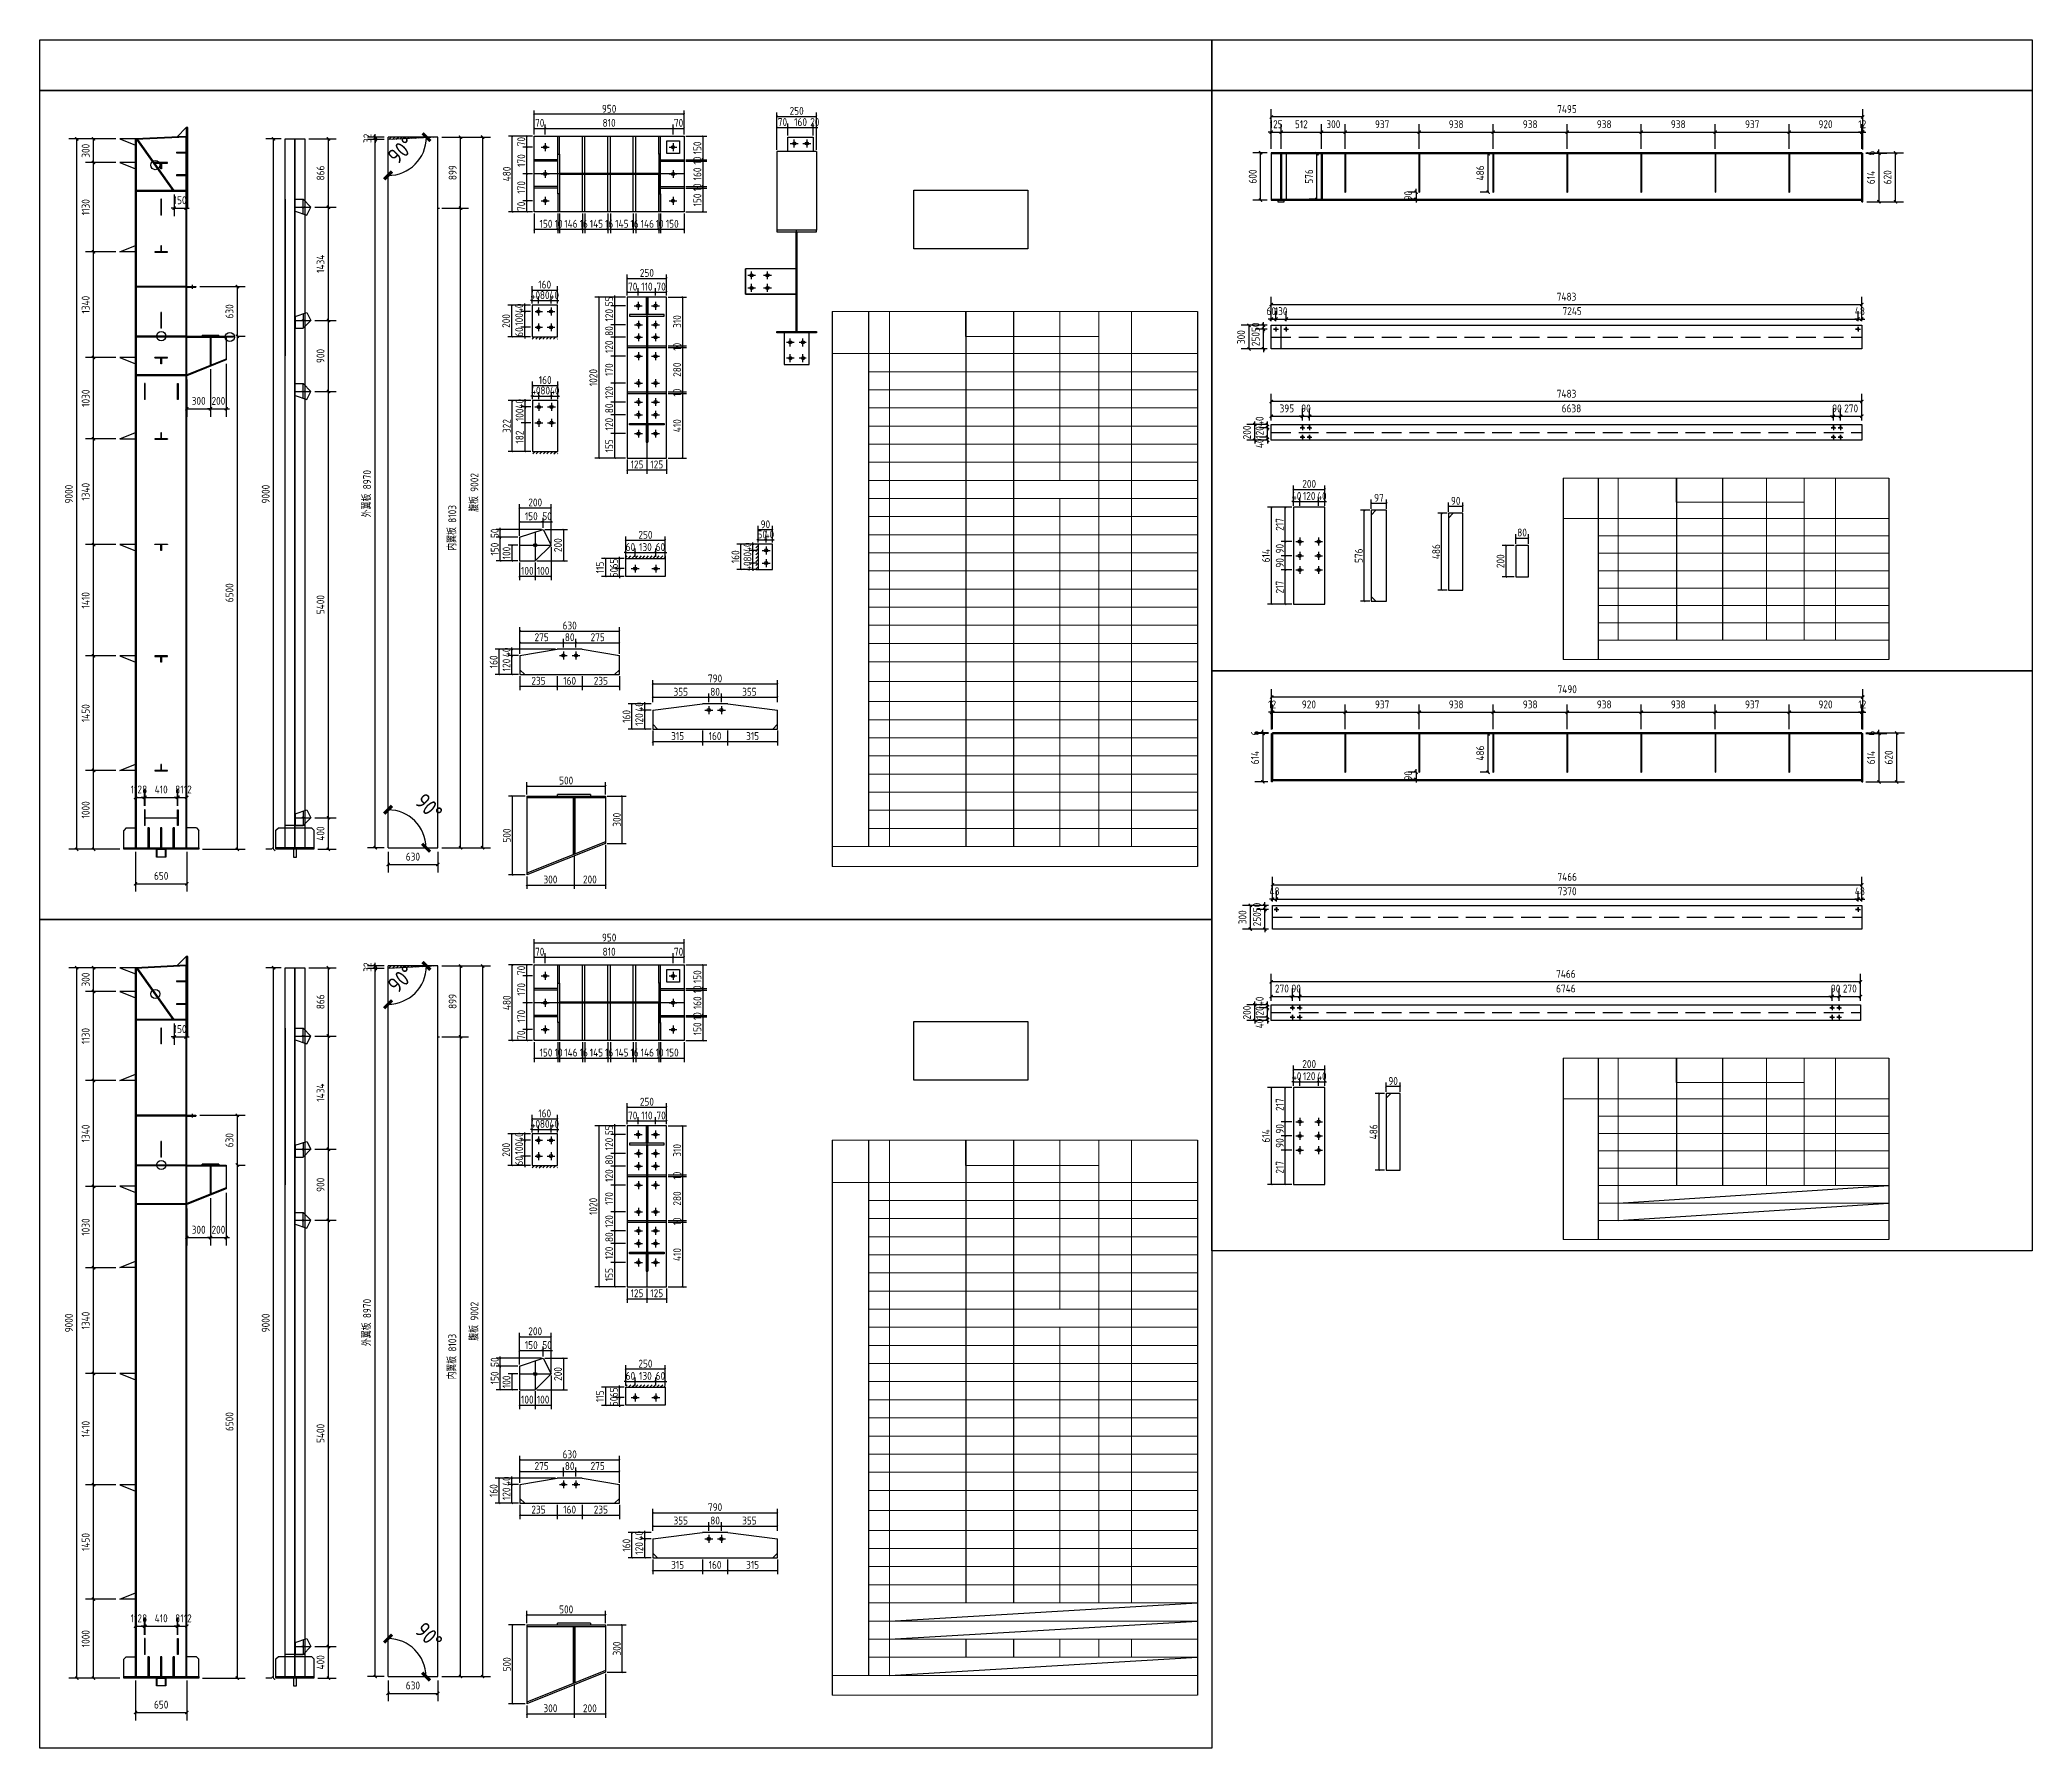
# Model space of a CAD drawing. Extents: x 411778 to 673094, y -11605 to 324395.
# Drawn here: x 457768 to 483013, y 113753 to 135395 of the extents above; entities that cross this region are included whole.
import ezdxf

# ---------------------------------------------------------------- set-up
doc = ezdxf.new("R2010")
doc.units = 0
doc.header["$LTSCALE"] = 1000
doc.header["$MEASUREMENT"] = 0
doc.linetypes.add('DASH', pattern=[0.35, 0.25, -0.1])
doc.layers.add('钢架', color=7, linetype='Continuous', lineweight=25)
doc.styles.get("Standard").update_dxf_attribs({"font": 'gbenor.shx', "bigfont": 'gbcbig.shx'})
doc.dimstyles.get("Standard").update_dxf_attribs({"dimscale": 100, "dimtxt": 3.5, "dimasz": 1, "dimexe": 2.5, "dimexo": 3, "dimgap": 1.5, "dimtad": 1, "dimdec": 0, "dimzin": 0, "dimdsep": 46, "dimtxsty": 'Standard', "dimblk": 'ARCHTICK', "dimcen": 0.09, "dimadec": 0, "dimazin": 0, "dimtfac": 1, "dimtdec": 0, "dimtix": 1, "dimtmove": 2, "dimatfit": 3, "dimfxl": 1, "dimtolj": 1, "dimtzin": 0, "dimarcsym": 0})
pattern_1 = [(45, (0, 0), (-22.4506403, 22.4506403), [])]
pattern_2 = [(45, (0, -10500), (-22.4506403, 22.4506403), [])]

msp = doc.modelspace()

# ---------------------------------------------------------------- blocks, each defined once
blk = doc.blocks.new('_ArchTick')
at = {"color": 0, "linetype": 'ByBlock', "const_width": 0.4}
blk.add_lwpolyline([(-0.5, -0.5), (0.5, 0.5)], dxfattribs=at)
blk = doc.blocks.new('*D572')
at = {"color": 3, "lineweight": -2}
for p, q in [((458731, 126140), (458349, 126140)), ((458449, 125140), (458449, 126140)), ((458781, 125140), (458349, 125140))]:
    blk.add_line(p, q, dxfattribs=at)
at = {"layer": 'Defpoints', "color": 0}
for p in [(458449, 126140), (458781, 126140), (458831, 125140)]:
    blk.add_point(p, dxfattribs=at)
at = {"color": 3, "lineweight": -2, "xscale": 40, "yscale": 40, "zscale": 40}
for p, rotation in [((458449, 126140), 90), ((458449, 125140), 270)]:
    blk.add_blockref('_ArchTick', p, dxfattribs=dict(at, rotation=rotation))
at = {"color": 0, "insert": (458349, 125640), "char_height": 100, "attachment_point": 5, "rotation": 90}
blk.add_mtext('\\A1;1000', dxfattribs=at)
blk = doc.blocks.new('*D573')
at = {"color": 3, "lineweight": -2}
for p, q in [((458731, 127590), (458349, 127590)), ((458449, 126140), (458449, 127590)), ((458731, 126140), (458349, 126140))]:
    blk.add_line(p, q, dxfattribs=at)
at = {"layer": 'Defpoints', "color": 0}
for p in [(458449, 127590), (458781, 127590), (458781, 126140)]:
    blk.add_point(p, dxfattribs=at)
at = {"color": 3, "lineweight": -2, "xscale": 40, "yscale": 40, "zscale": 40}
for p, rotation in [((458449, 127590), 90), ((458449, 126140), 270)]:
    blk.add_blockref('_ArchTick', p, dxfattribs=dict(at, rotation=rotation))
at = {"color": 0, "insert": (458349, 126865), "char_height": 100, "attachment_point": 5, "rotation": 90}
blk.add_mtext('\\A1;1450', dxfattribs=at)
blk = doc.blocks.new('*D574')
at = {"color": 3, "lineweight": -2}
for p, q in [((458731, 132710), (458349, 132710)), ((458449, 131370), (458449, 132710)), ((458731, 131370), (458349, 131370))]:
    blk.add_line(p, q, dxfattribs=at)
at = {"layer": 'Defpoints', "color": 0}
for p in [(458449, 132710), (458781, 132710), (458781, 131370)]:
    blk.add_point(p, dxfattribs=at)
at = {"color": 3, "lineweight": -2, "xscale": 40, "yscale": 40, "zscale": 40}
for p, rotation in [((458449, 132710), 90), ((458449, 131370), 270)]:
    blk.add_blockref('_ArchTick', p, dxfattribs=dict(at, rotation=rotation))
at = {"color": 0, "insert": (458349, 132040), "char_height": 100, "attachment_point": 5, "rotation": 90}
blk.add_mtext('\\A1;1340', dxfattribs=at)
blk = doc.blocks.new('*D575')
at = {"color": 3, "lineweight": -2}
for p, q in [((458731, 133840), (458349, 133840)), ((458449, 132710), (458449, 133840)), ((458731, 132710), (458349, 132710))]:
    blk.add_line(p, q, dxfattribs=at)
at = {"layer": 'Defpoints', "color": 0}
for p in [(458449, 133840), (458781, 133840), (458781, 132710)]:
    blk.add_point(p, dxfattribs=at)
at = {"color": 3, "lineweight": -2, "xscale": 40, "yscale": 40, "zscale": 40}
for p, rotation in [((458449, 133840), 90), ((458449, 132710), 270)]:
    blk.add_blockref('_ArchTick', p, dxfattribs=dict(at, rotation=rotation))
at = {"color": 0, "insert": (458349, 133275), "char_height": 100, "attachment_point": 5, "rotation": 90}
blk.add_mtext('\\A1;1130', dxfattribs=at)
blk = doc.blocks.new('*D576')
at = {"color": 3, "lineweight": -2}
for p, q in [((458731, 134140), (458349, 134140)), ((458449, 133840), (458449, 134140)), ((458731, 133840), (458349, 133840))]:
    blk.add_line(p, q, dxfattribs=at)
at = {"layer": 'Defpoints', "color": 0}
for p in [(458449, 134140), (458781, 134140), (458781, 133840)]:
    blk.add_point(p, dxfattribs=at)
at = {"color": 3, "lineweight": -2, "xscale": 40, "yscale": 40, "zscale": 40}
for p, rotation in [((458449, 134140), 90), ((458449, 133840), 270)]:
    blk.add_blockref('_ArchTick', p, dxfattribs=dict(at, rotation=rotation))
at = {"color": 0, "insert": (458349, 133990), "char_height": 100, "attachment_point": 5, "rotation": 90}
blk.add_mtext('\\A1;300', dxfattribs=at)
blk = doc.blocks.new('*D577')
at = {"color": 3, "lineweight": -2}
for p, q in [((460271, 131640), (460371, 131640)), ((460271, 125140), (460271, 131640)), ((459831, 125140), (460371, 125140))]:
    blk.add_line(p, q, dxfattribs=at)
at = {"layer": 'Defpoints', "color": 0}
for p in [(460221, 131640), (460271, 131640), (459781, 125140)]:
    blk.add_point(p, dxfattribs=at)
at = {"color": 3, "lineweight": -2, "xscale": 40, "yscale": 40, "zscale": 40}
for p, rotation in [((460271, 131640), 90), ((460271, 125140), 270)]:
    blk.add_blockref('_ArchTick', p, dxfattribs=dict(at, rotation=rotation))
at = {"color": 0, "insert": (460171, 128390), "char_height": 100, "attachment_point": 5, "rotation": 90}
blk.add_mtext('\\A1;6500', dxfattribs=at)
blk = doc.blocks.new('*D578')
at = {"color": 3, "lineweight": -2}
for p, q in [((459796, 132270), (460371, 132270)), ((460271, 131640), (460271, 132270)), ((460271, 131640), (460371, 131640))]:
    blk.add_line(p, q, dxfattribs=at)
at = {"layer": 'Defpoints', "color": 0}
for p in [(459746, 132270), (460271, 132270), (460221, 131640)]:
    blk.add_point(p, dxfattribs=at)
at = {"color": 3, "lineweight": -2, "xscale": 40, "yscale": 40, "zscale": 40}
for p, rotation in [((460271, 132270), 90), ((460271, 131640), 270)]:
    blk.add_blockref('_ArchTick', p, dxfattribs=dict(at, rotation=rotation))
at = {"color": 0, "insert": (460171, 131955), "char_height": 100, "attachment_point": 5, "rotation": 90}
blk.add_mtext('\\A1;630', dxfattribs=at)
blk = doc.blocks.new('*D571')
at = {"color": 3, "lineweight": -2}
for p, q in [((458731, 134140), (458136, 134140)), ((458236, 125140), (458236, 134140)), ((458781, 125140), (458136, 125140))]:
    blk.add_line(p, q, dxfattribs=at)
at = {"layer": 'Defpoints', "color": 0}
for p in [(458236, 134140), (458781, 134140), (458831, 125140)]:
    blk.add_point(p, dxfattribs=at)
at = {"color": 3, "lineweight": -2, "xscale": 40, "yscale": 40, "zscale": 40}
for p, rotation in [((458236, 134140), 90), ((458236, 125140), 270)]:
    blk.add_blockref('_ArchTick', p, dxfattribs=dict(at, rotation=rotation))
at = {"color": 0, "insert": (458136, 129640), "char_height": 100, "attachment_point": 5, "rotation": 90}
blk.add_mtext('\\A1;9000', dxfattribs=at)
blk = doc.blocks.new('*D579')
at = {"color": 3, "lineweight": -2}
for p, q in [((461253, 125540), (461525, 125540)), ((461425, 125140), (461425, 125540)), ((461290, 125140), (461525, 125140))]:
    blk.add_line(p, q, dxfattribs=at)
at = {"layer": 'Defpoints', "color": 0}
for p in [(461203, 125540), (461425, 125540), (461240, 125140)]:
    blk.add_point(p, dxfattribs=at)
at = {"color": 3, "lineweight": -2, "xscale": 40, "yscale": 40, "zscale": 40}
for p, rotation in [((461425, 125540), 90), ((461425, 125140), 270)]:
    blk.add_blockref('_ArchTick', p, dxfattribs=dict(at, rotation=rotation))
at = {"color": 0, "insert": (461325, 125340), "char_height": 100, "attachment_point": 5, "rotation": 90}
blk.add_mtext('\\A1;400', dxfattribs=at)
blk = doc.blocks.new('*D580')
at = {"color": 3, "lineweight": -2}
for p, q in [((461253, 130940), (461525, 130940)), ((461425, 125540), (461425, 130940)), ((461253, 125540), (461525, 125540))]:
    blk.add_line(p, q, dxfattribs=at)
at = {"layer": 'Defpoints', "color": 0}
for p in [(461203, 130940), (461425, 130940), (461203, 125540)]:
    blk.add_point(p, dxfattribs=at)
at = {"color": 3, "lineweight": -2, "xscale": 40, "yscale": 40, "zscale": 40}
for p, rotation in [((461425, 130940), 90), ((461425, 125540), 270)]:
    blk.add_blockref('_ArchTick', p, dxfattribs=dict(at, rotation=rotation))
at = {"color": 0, "insert": (461325, 128240), "char_height": 100, "attachment_point": 5, "rotation": 90}
blk.add_mtext('\\A1;5400', dxfattribs=at)
blk = doc.blocks.new('*D581')
at = {"color": 3, "lineweight": -2}
for p, q in [((461253, 131840), (461525, 131840)), ((461425, 130940), (461425, 131840)), ((461253, 130940), (461525, 130940))]:
    blk.add_line(p, q, dxfattribs=at)
at = {"layer": 'Defpoints', "color": 0}
for p in [(461203, 131840), (461425, 131840), (461203, 130940)]:
    blk.add_point(p, dxfattribs=at)
at = {"color": 3, "lineweight": -2, "xscale": 40, "yscale": 40, "zscale": 40}
for p, rotation in [((461425, 131840), 90), ((461425, 130940), 270)]:
    blk.add_blockref('_ArchTick', p, dxfattribs=dict(at, rotation=rotation))
at = {"color": 0, "insert": (461325, 131390), "char_height": 100, "attachment_point": 5, "rotation": 90}
blk.add_mtext('\\A1;900', dxfattribs=at)
blk = doc.blocks.new('*D582')
at = {"color": 3, "lineweight": -2}
for p, q in [((461253, 133275), (461525, 133275)), ((461425, 131840), (461425, 133275)), ((461253, 131840), (461525, 131840))]:
    blk.add_line(p, q, dxfattribs=at)
at = {"layer": 'Defpoints', "color": 0}
for p in [(461203, 133275), (461425, 133275), (461203, 131840)]:
    blk.add_point(p, dxfattribs=at)
at = {"color": 3, "lineweight": -2, "xscale": 40, "yscale": 40, "zscale": 40}
for p, rotation in [((461425, 133275), 90), ((461425, 131840), 270)]:
    blk.add_blockref('_ArchTick', p, dxfattribs=dict(at, rotation=rotation))
at = {"color": 0, "insert": (461325, 132558), "char_height": 100, "attachment_point": 5, "rotation": 90}
blk.add_mtext('\\A1;1434', dxfattribs=at)
blk = doc.blocks.new('*D583')
at = {"color": 3, "lineweight": -2}
for p, q in [((461175, 134140), (461525, 134140)), ((461425, 133275), (461425, 134140)), ((461253, 133275), (461525, 133275))]:
    blk.add_line(p, q, dxfattribs=at)
at = {"layer": 'Defpoints', "color": 0}
for p in [(461125, 134140), (461425, 134140), (461203, 133275)]:
    blk.add_point(p, dxfattribs=at)
at = {"color": 3, "lineweight": -2, "xscale": 40, "yscale": 40, "zscale": 40}
for p, rotation in [((461425, 134140), 90), ((461425, 133275), 270)]:
    blk.add_blockref('_ArchTick', p, dxfattribs=dict(at, rotation=rotation))
at = {"color": 0, "insert": (461325, 133708), "char_height": 100, "attachment_point": 5, "rotation": 90}
blk.add_mtext('\\A1;866', dxfattribs=at)
blk = doc.blocks.new('*D584')
at = {"color": 3, "lineweight": -2}
for p, q in [((460825, 134140), (460630, 134140)), ((460730, 125140), (460730, 134140)), ((460710, 125140), (460630, 125140))]:
    blk.add_line(p, q, dxfattribs=at)
at = {"layer": 'Defpoints', "color": 0}
for p in [(460730, 134140), (460875, 134140), (460760, 125140)]:
    blk.add_point(p, dxfattribs=at)
at = {"color": 3, "lineweight": -2, "xscale": 40, "yscale": 40, "zscale": 40}
for p, rotation in [((460730, 134140), 90), ((460730, 125140), 270)]:
    blk.add_blockref('_ArchTick', p, dxfattribs=dict(at, rotation=rotation))
at = {"color": 0, "insert": (460630, 129640), "char_height": 100, "attachment_point": 5, "rotation": 90}
blk.add_mtext('\\A1;9000', dxfattribs=at)
blk = doc.blocks.new('*D585')
at = {"color": 3, "lineweight": -2}
for p, q in [((462181, 125110), (462181, 124847)), ((462811, 125110), (462811, 124847)), ((462181, 124947), (462811, 124947))]:
    blk.add_line(p, q, dxfattribs=at)
at = {"layer": 'Defpoints', "color": 0}
for p in [(462181, 125160), (462811, 125160), (462811, 124947)]:
    blk.add_point(p, dxfattribs=at)
at = {"color": 3, "lineweight": -2, "xscale": 40, "yscale": 40, "zscale": 40, "rotation": 180}
blk.add_blockref('_ArchTick', (462181, 124947), dxfattribs=at)
at = {"color": 3, "lineweight": -2, "xscale": 40, "yscale": 40, "zscale": 40}
blk.add_blockref('_ArchTick', (462811, 124947), dxfattribs=at)
at = {"color": 0, "insert": (462496, 125047), "char_height": 100, "attachment_point": 5}
blk.add_mtext('\\A1;630', dxfattribs=at)
blk = doc.blocks.new('*D586')
at = {"color": 3, "lineweight": -2}
for p, q in [((462131, 134131), (461919, 134131)), ((462019, 125160), (462019, 134131)), ((462131, 125160), (461919, 125160))]:
    blk.add_line(p, q, dxfattribs=at)
at = {"layer": 'Defpoints', "color": 0}
for p in [(462019, 134131), (462181, 134131), (462181, 125160)]:
    blk.add_point(p, dxfattribs=at)
at = {"color": 3, "lineweight": -2, "xscale": 40, "yscale": 40, "zscale": 40}
for p, rotation in [((462019, 134131), 90), ((462019, 125160), 270)]:
    blk.add_blockref('_ArchTick', p, dxfattribs=dict(at, rotation=rotation))
at = {"color": 0, "insert": (461916, 129646), "char_height": 100, "attachment_point": 5, "rotation": 90}
blk.add_mtext('\\A1;外翼板 8970', dxfattribs=at)
blk = doc.blocks.new('*D587')
at = {"color": 3, "lineweight": -2}
for p, q in [((462131, 134162), (461919, 134162)), ((462131, 134131), (461919, 134131)), ((462019, 134162), (462019, 134202)), ((462019, 134131), (462019, 134162)), ((462019, 134131), (462019, 134091))]:
    blk.add_line(p, q, dxfattribs=at)
at = {"layer": 'Defpoints', "color": 0}
for p in [(462019, 134162), (462181, 134162), (462181, 134131)]:
    blk.add_point(p, dxfattribs=at)
at = {"color": 3, "lineweight": -2, "xscale": 40, "yscale": 40, "zscale": 40}
for p, rotation in [((462019, 134162), 270), ((462019, 134131), 90)]:
    blk.add_blockref('_ArchTick', p, dxfattribs=dict(at, rotation=rotation))
at = {"color": 0, "insert": (461919, 134147), "char_height": 100, "attachment_point": 5, "rotation": 90}
blk.add_mtext('\\A1;32', dxfattribs=at)
blk = doc.blocks.new('*D588')
at = {"color": 3, "lineweight": -2}
for p, q in [((462861, 133264), (463199, 133264)), ((463099, 125160), (463099, 133264)), ((462861, 125160), (463199, 125160))]:
    blk.add_line(p, q, dxfattribs=at)
at = {"layer": 'Defpoints', "color": 0}
for p in [(462811, 133264), (463099, 133264), (462811, 125160)]:
    blk.add_point(p, dxfattribs=at)
at = {"color": 3, "lineweight": -2, "xscale": 40, "yscale": 40, "zscale": 40}
for p, rotation in [((463099, 133264), 90), ((463099, 125160), 270)]:
    blk.add_blockref('_ArchTick', p, dxfattribs=dict(at, rotation=rotation))
at = {"color": 0, "insert": (462996, 129212), "char_height": 100, "attachment_point": 5, "rotation": 90}
blk.add_mtext('\\A1;内翼板 8103', dxfattribs=at)
blk = doc.blocks.new('*D589')
at = {"color": 3, "lineweight": -2}
for p, q in [((462861, 134162), (463199, 134162)), ((463099, 133264), (463099, 134162)), ((462861, 133264), (463199, 133264))]:
    blk.add_line(p, q, dxfattribs=at)
at = {"layer": 'Defpoints', "color": 0}
for p in [(462811, 134162), (463099, 134162), (462811, 133264)]:
    blk.add_point(p, dxfattribs=at)
at = {"color": 3, "lineweight": -2, "xscale": 40, "yscale": 40, "zscale": 40}
for p, rotation in [((463099, 134162), 90), ((463099, 133264), 270)]:
    blk.add_blockref('_ArchTick', p, dxfattribs=dict(at, rotation=rotation))
at = {"color": 0, "insert": (462999, 133713), "char_height": 100, "attachment_point": 5, "rotation": 90}
blk.add_mtext('\\A1;899', dxfattribs=at)
blk = doc.blocks.new('*D570')
at = {"color": 3, "lineweight": -2}
for p, q in [((462861, 134162), (463479, 134162)), ((463379, 134162), (463379, 125160)), ((462861, 125160), (463479, 125160))]:
    blk.add_line(p, q, dxfattribs=at)
at = {"layer": 'Defpoints', "color": 0}
for p in [(462811, 134162), (462811, 125160), (463379, 125160)]:
    blk.add_point(p, dxfattribs=at)
at = {"color": 3, "lineweight": -2, "xscale": 40, "yscale": 40, "zscale": 40}
for p, rotation in [((463379, 134162), 90), ((463379, 125160), 270)]:
    blk.add_blockref('_ArchTick', p, dxfattribs=dict(at, rotation=rotation))
at = {"color": 0, "insert": (463276, 129661), "char_height": 100, "attachment_point": 5, "rotation": 90}
blk.add_mtext('\\A1;腹板 9002', dxfattribs=at)
blk = doc.blocks.new('*D592')
at = {"color": 3, "lineweight": -2}
for p, q in [((464012, 133696), (463889, 133696)), ((463939, 133356), (463939, 133696)), ((464012, 133356), (463889, 133356))]:
    blk.add_line(p, q, dxfattribs=at)
at = {"layer": 'Defpoints', "color": 0}
for p in [(463939, 133696), (464032, 133696), (464032, 133356)]:
    blk.add_point(p, dxfattribs=at)
at = {"color": 3, "lineweight": -2, "xscale": 20, "yscale": 20, "zscale": 20}
for p, rotation in [((463939, 133696), 90), ((463939, 133356), 270)]:
    blk.add_blockref('_ArchTick', p, dxfattribs=dict(at, rotation=rotation))
at = {"color": 0, "insert": (463869, 133526), "char_height": 100, "attachment_point": 5, "rotation": 90}
blk.add_mtext('\\A1;170', dxfattribs=at)
blk = doc.blocks.new('*D593')
at = {"color": 3, "lineweight": -2}
for p, q in [((464012, 134036), (463889, 134036)), ((463939, 133696), (463939, 134036)), ((464012, 133696), (463889, 133696))]:
    blk.add_line(p, q, dxfattribs=at)
at = {"layer": 'Defpoints', "color": 0}
for p in [(463939, 134036), (464032, 134036), (464032, 133696)]:
    blk.add_point(p, dxfattribs=at)
at = {"color": 3, "lineweight": -2, "xscale": 20, "yscale": 20, "zscale": 20}
for p, rotation in [((463939, 134036), 90), ((463939, 133696), 270)]:
    blk.add_blockref('_ArchTick', p, dxfattribs=dict(at, rotation=rotation))
at = {"color": 0, "insert": (463869, 133866), "char_height": 100, "attachment_point": 5, "rotation": 90}
blk.add_mtext('\\A1;170', dxfattribs=at)
blk = doc.blocks.new('*D594')
at = {"color": 3, "lineweight": -2}
for p, q in [((464012, 134176), (463889, 134176)), ((463939, 134036), (463939, 134176)), ((464012, 134036), (463889, 134036))]:
    blk.add_line(p, q, dxfattribs=at)
at = {"layer": 'Defpoints', "color": 0}
for p in [(463939, 134176), (464032, 134176), (464032, 134036)]:
    blk.add_point(p, dxfattribs=at)
at = {"color": 3, "lineweight": -2, "xscale": 20, "yscale": 20, "zscale": 20}
for p, rotation in [((463939, 134176), 90), ((463939, 134036), 270)]:
    blk.add_blockref('_ArchTick', p, dxfattribs=dict(at, rotation=rotation))
at = {"color": 0, "insert": (463869, 134106), "char_height": 100, "attachment_point": 5, "rotation": 90}
blk.add_mtext('\\A1;70', dxfattribs=at)
blk = doc.blocks.new('*D595')
at = {"color": 3, "lineweight": -2}
for p, q in [((464012, 134176), (463705, 134176)), ((463755, 133216), (463755, 134176)), ((464012, 133216), (463705, 133216))]:
    blk.add_line(p, q, dxfattribs=at)
at = {"layer": 'Defpoints', "color": 0}
for p in [(463755, 134176), (464032, 134176), (464032, 133216)]:
    blk.add_point(p, dxfattribs=at)
at = {"color": 3, "lineweight": -2, "xscale": 20, "yscale": 20, "zscale": 20}
for p, rotation in [((463755, 134176), 90), ((463755, 133216), 270)]:
    blk.add_blockref('_ArchTick', p, dxfattribs=dict(at, rotation=rotation))
at = {"color": 0, "insert": (463685, 133696), "char_height": 100, "attachment_point": 5, "rotation": 90}
blk.add_mtext('\\A1;480', dxfattribs=at)
blk = doc.blocks.new('*D590')
at = {"color": 3, "lineweight": -2}
for p, q in [((464032, 134196), (464032, 134323)), ((464172, 134196), (464172, 134323)), ((464032, 134273), (464172, 134273))]:
    blk.add_line(p, q, dxfattribs=at)
at = {"layer": 'Defpoints', "color": 0}
for p in [(464032, 134176), (464172, 134273), (464172, 134176)]:
    blk.add_point(p, dxfattribs=at)
at = {"color": 3, "lineweight": -2, "xscale": 20, "yscale": 20, "zscale": 20, "rotation": 180}
blk.add_blockref('_ArchTick', (464032, 134273), dxfattribs=at)
at = {"color": 3, "lineweight": -2, "xscale": 20, "yscale": 20, "zscale": 20}
blk.add_blockref('_ArchTick', (464172, 134273), dxfattribs=at)
at = {"color": 0, "insert": (464102, 134343), "char_height": 100, "attachment_point": 5}
blk.add_mtext('\\A1;70', dxfattribs=at)
blk = doc.blocks.new('*D591')
at = {"color": 3, "lineweight": -2}
for p, q in [((464172, 134196), (464172, 134323)), ((465792, 134196), (465792, 134323)), ((464172, 134273), (465792, 134273))]:
    blk.add_line(p, q, dxfattribs=at)
at = {"layer": 'Defpoints', "color": 0}
for p in [(464172, 134176), (465792, 134273), (465792, 134176)]:
    blk.add_point(p, dxfattribs=at)
at = {"color": 3, "lineweight": -2, "xscale": 20, "yscale": 20, "zscale": 20, "rotation": 180}
blk.add_blockref('_ArchTick', (464172, 134273), dxfattribs=at)
at = {"color": 3, "lineweight": -2, "xscale": 20, "yscale": 20, "zscale": 20}
blk.add_blockref('_ArchTick', (465792, 134273), dxfattribs=at)
at = {"color": 0, "insert": (464982, 134343), "char_height": 100, "attachment_point": 5}
blk.add_mtext('\\A1;810', dxfattribs=at)
blk = doc.blocks.new('*D596')
at = {"color": 3, "lineweight": -2}
for p, q in [((465792, 134196), (465792, 134323)), ((465932, 134196), (465932, 134323)), ((465792, 134273), (465932, 134273))]:
    blk.add_line(p, q, dxfattribs=at)
at = {"layer": 'Defpoints', "color": 0}
for p in [(465792, 134176), (465932, 134273), (465932, 134176)]:
    blk.add_point(p, dxfattribs=at)
at = {"color": 3, "lineweight": -2, "xscale": 20, "yscale": 20, "zscale": 20, "rotation": 180}
blk.add_blockref('_ArchTick', (465792, 134273), dxfattribs=at)
at = {"color": 3, "lineweight": -2, "xscale": 20, "yscale": 20, "zscale": 20}
blk.add_blockref('_ArchTick', (465932, 134273), dxfattribs=at)
at = {"color": 0, "insert": (465862, 134343), "char_height": 100, "attachment_point": 5}
blk.add_mtext('\\A1;70', dxfattribs=at)
blk = doc.blocks.new('*D597')
at = {"color": 3, "lineweight": -2}
for p, q in [((464032, 134196), (464032, 134502)), ((465932, 134452), (464032, 134452)), ((465932, 134196), (465932, 134502))]:
    blk.add_line(p, q, dxfattribs=at)
at = {"layer": 'Defpoints', "color": 0}
for p in [(464032, 134452), (464032, 134176), (465932, 134176)]:
    blk.add_point(p, dxfattribs=at)
at = {"color": 3, "lineweight": -2, "xscale": 20, "yscale": 20, "zscale": 20, "rotation": 180}
blk.add_blockref('_ArchTick', (464032, 134452), dxfattribs=at)
at = {"color": 3, "lineweight": -2, "xscale": 20, "yscale": 20, "zscale": 20}
blk.add_blockref('_ArchTick', (465932, 134452), dxfattribs=at)
at = {"color": 0, "insert": (464982, 134522), "char_height": 100, "attachment_point": 5}
blk.add_mtext('\\A1;950', dxfattribs=at)
blk = doc.blocks.new('*D598')
at = {"color": 3, "lineweight": -2}
for p, q in [((464012, 133356), (463889, 133356)), ((463939, 133216), (463939, 133356)), ((464012, 133216), (463889, 133216))]:
    blk.add_line(p, q, dxfattribs=at)
at = {"layer": 'Defpoints', "color": 0}
for p in [(463939, 133356), (464032, 133356), (464032, 133216)]:
    blk.add_point(p, dxfattribs=at)
at = {"color": 3, "lineweight": -2, "xscale": 20, "yscale": 20, "zscale": 20}
for p, rotation in [((463939, 133356), 90), ((463939, 133216), 270)]:
    blk.add_blockref('_ArchTick', p, dxfattribs=dict(at, rotation=rotation))
at = {"color": 0, "insert": (463869, 133286), "char_height": 100, "attachment_point": 5, "rotation": 90}
blk.add_mtext('\\A1;70', dxfattribs=at)
blk = doc.blocks.new('*D599')
at = {"color": 3, "lineweight": -2}
for p, q in [((465952, 134176), (466220, 134176)), ((466170, 134176), (466170, 133876)), ((465952, 133876), (466220, 133876))]:
    blk.add_line(p, q, dxfattribs=at)
at = {"layer": 'Defpoints', "color": 0}
for p in [(465932, 134176), (465932, 133876), (466170, 133876)]:
    blk.add_point(p, dxfattribs=at)
at = {"color": 3, "lineweight": -2, "xscale": 20, "yscale": 20, "zscale": 20}
for p, rotation in [((466170, 134176), 90), ((466170, 133876), 270)]:
    blk.add_blockref('_ArchTick', p, dxfattribs=dict(at, rotation=rotation))
at = {"color": 0, "insert": (466100, 134026), "char_height": 100, "attachment_point": 5, "rotation": 90}
blk.add_mtext('\\A1;150', dxfattribs=at)
blk = doc.blocks.new('*D600')
at = {"color": 3, "lineweight": -2}
for p, q in [((465952, 133876), (466220, 133876)), ((465952, 133856), (466220, 133856)), ((466170, 133876), (466170, 133896)), ((466170, 133876), (466170, 133856)), ((466170, 133856), (466170, 133836))]:
    blk.add_line(p, q, dxfattribs=at)
at = {"layer": 'Defpoints', "color": 0}
for p in [(465932, 133876), (465932, 133856), (466170, 133856)]:
    blk.add_point(p, dxfattribs=at)
at = {"color": 3, "lineweight": -2, "xscale": 20, "yscale": 20, "zscale": 20}
for p, rotation in [((466170, 133876), 270), ((466170, 133856), 90)]:
    blk.add_blockref('_ArchTick', p, dxfattribs=dict(at, rotation=rotation))
at = {"color": 0, "insert": (466100, 133866), "char_height": 100, "attachment_point": 5, "rotation": 90}
blk.add_mtext('\\A1;10', dxfattribs=at)
blk = doc.blocks.new('*D601')
at = {"color": 3, "lineweight": -2}
for p, q in [((465952, 133856), (466220, 133856)), ((466170, 133856), (466170, 133536)), ((465952, 133536), (466220, 133536))]:
    blk.add_line(p, q, dxfattribs=at)
at = {"layer": 'Defpoints', "color": 0}
for p in [(465932, 133856), (465932, 133536), (466170, 133536)]:
    blk.add_point(p, dxfattribs=at)
at = {"color": 3, "lineweight": -2, "xscale": 20, "yscale": 20, "zscale": 20}
for p, rotation in [((466170, 133856), 90), ((466170, 133536), 270)]:
    blk.add_blockref('_ArchTick', p, dxfattribs=dict(at, rotation=rotation))
at = {"color": 0, "insert": (466100, 133696), "char_height": 100, "attachment_point": 5, "rotation": 90}
blk.add_mtext('\\A1;160', dxfattribs=at)
blk = doc.blocks.new('*D602')
at = {"color": 3, "lineweight": -2}
for p, q in [((466170, 133536), (466170, 133556)), ((465952, 133536), (466220, 133536)), ((465952, 133516), (466220, 133516)), ((466170, 133536), (466170, 133516)), ((466170, 133516), (466170, 133496))]:
    blk.add_line(p, q, dxfattribs=at)
at = {"layer": 'Defpoints', "color": 0}
for p in [(465932, 133536), (465932, 133516), (466170, 133516)]:
    blk.add_point(p, dxfattribs=at)
at = {"color": 3, "lineweight": -2, "xscale": 20, "yscale": 20, "zscale": 20}
for p, rotation in [((466170, 133536), 270), ((466170, 133516), 90)]:
    blk.add_blockref('_ArchTick', p, dxfattribs=dict(at, rotation=rotation))
at = {"color": 0, "insert": (466100, 133526), "char_height": 100, "attachment_point": 5, "rotation": 90}
blk.add_mtext('\\A1;10', dxfattribs=at)
blk = doc.blocks.new('*D603')
at = {"color": 3, "lineweight": -2}
for p, q in [((465952, 133516), (466220, 133516)), ((466170, 133516), (466170, 133216)), ((465952, 133216), (466220, 133216))]:
    blk.add_line(p, q, dxfattribs=at)
at = {"layer": 'Defpoints', "color": 0}
for p in [(465932, 133516), (465932, 133216), (466170, 133216)]:
    blk.add_point(p, dxfattribs=at)
at = {"color": 3, "lineweight": -2, "xscale": 20, "yscale": 20, "zscale": 20}
for p, rotation in [((466170, 133516), 90), ((466170, 133216), 270)]:
    blk.add_blockref('_ArchTick', p, dxfattribs=dict(at, rotation=rotation))
at = {"color": 0, "insert": (466100, 133366), "char_height": 100, "attachment_point": 5, "rotation": 90}
blk.add_mtext('\\A1;150', dxfattribs=at)
blk = doc.blocks.new('*D604')
at = {"color": 3, "lineweight": -2}
for p, q in [((464032, 133196), (464032, 132945)), ((464332, 133196), (464332, 132945)), ((464032, 132995), (464332, 132995))]:
    blk.add_line(p, q, dxfattribs=at)
at = {"layer": 'Defpoints', "color": 0}
for p in [(464032, 133216), (464332, 133216), (464332, 132995)]:
    blk.add_point(p, dxfattribs=at)
at = {"color": 3, "lineweight": -2, "xscale": 20, "yscale": 20, "zscale": 20, "rotation": 180}
blk.add_blockref('_ArchTick', (464032, 132995), dxfattribs=at)
at = {"color": 3, "lineweight": -2, "xscale": 20, "yscale": 20, "zscale": 20}
blk.add_blockref('_ArchTick', (464332, 132995), dxfattribs=at)
at = {"color": 0, "insert": (464182, 133065), "char_height": 100, "attachment_point": 5}
blk.add_mtext('\\A1;150', dxfattribs=at)
blk = doc.blocks.new('*D605')
at = {"color": 3, "lineweight": -2}
for p, q in [((464332, 133196), (464332, 132945)), ((464352, 133196), (464352, 132945)), ((464332, 132995), (464312, 132995)), ((464332, 132995), (464352, 132995)), ((464352, 132995), (464372, 132995))]:
    blk.add_line(p, q, dxfattribs=at)
at = {"layer": 'Defpoints', "color": 0}
for p in [(464332, 133216), (464352, 133216), (464352, 132995)]:
    blk.add_point(p, dxfattribs=at)
at = {"color": 3, "lineweight": -2, "xscale": 20, "yscale": 20, "zscale": 20}
blk.add_blockref('_ArchTick', (464332, 132995), dxfattribs=at)
at = {"color": 3, "lineweight": -2, "xscale": 20, "yscale": 20, "zscale": 20, "rotation": 180}
blk.add_blockref('_ArchTick', (464352, 132995), dxfattribs=at)
at = {"color": 0, "insert": (464342, 133065), "char_height": 100, "attachment_point": 5}
blk.add_mtext('\\A1;10', dxfattribs=at)
blk = doc.blocks.new('*D606')
at = {"color": 3, "lineweight": -2}
for p, q in [((464352, 133196), (464352, 132945)), ((464644, 133196), (464644, 132945)), ((464352, 132995), (464644, 132995))]:
    blk.add_line(p, q, dxfattribs=at)
at = {"layer": 'Defpoints', "color": 0}
for p in [(464352, 133216), (464644, 133216), (464644, 132995)]:
    blk.add_point(p, dxfattribs=at)
at = {"color": 3, "lineweight": -2, "xscale": 20, "yscale": 20, "zscale": 20, "rotation": 180}
blk.add_blockref('_ArchTick', (464352, 132995), dxfattribs=at)
at = {"color": 3, "lineweight": -2, "xscale": 20, "yscale": 20, "zscale": 20}
blk.add_blockref('_ArchTick', (464644, 132995), dxfattribs=at)
at = {"color": 0, "insert": (464498, 133065), "char_height": 100, "attachment_point": 5}
blk.add_mtext('\\A1;146', dxfattribs=at)
blk = doc.blocks.new('*D607')
at = {"color": 3, "lineweight": -2}
for p, q in [((464644, 133196), (464644, 132945)), ((464676, 133196), (464676, 132945)), ((464644, 132995), (464624, 132995)), ((464644, 132995), (464676, 132995)), ((464676, 132995), (464696, 132995))]:
    blk.add_line(p, q, dxfattribs=at)
at = {"layer": 'Defpoints', "color": 0}
for p in [(464644, 133216), (464676, 133216), (464676, 132995)]:
    blk.add_point(p, dxfattribs=at)
at = {"color": 3, "lineweight": -2, "xscale": 20, "yscale": 20, "zscale": 20}
blk.add_blockref('_ArchTick', (464644, 132995), dxfattribs=at)
at = {"color": 3, "lineweight": -2, "xscale": 20, "yscale": 20, "zscale": 20, "rotation": 180}
blk.add_blockref('_ArchTick', (464676, 132995), dxfattribs=at)
at = {"color": 0, "insert": (464660, 133065), "char_height": 100, "attachment_point": 5}
blk.add_mtext('\\A1;16', dxfattribs=at)
blk = doc.blocks.new('*D608')
at = {"color": 3, "lineweight": -2}
for p, q in [((464676, 133196), (464676, 132945)), ((464966, 133196), (464966, 132945)), ((464676, 132995), (464966, 132995))]:
    blk.add_line(p, q, dxfattribs=at)
at = {"layer": 'Defpoints', "color": 0}
for p in [(464676, 133216), (464966, 133216), (464966, 132995)]:
    blk.add_point(p, dxfattribs=at)
at = {"color": 3, "lineweight": -2, "xscale": 20, "yscale": 20, "zscale": 20, "rotation": 180}
blk.add_blockref('_ArchTick', (464676, 132995), dxfattribs=at)
at = {"color": 3, "lineweight": -2, "xscale": 20, "yscale": 20, "zscale": 20}
blk.add_blockref('_ArchTick', (464966, 132995), dxfattribs=at)
at = {"color": 0, "insert": (464821, 133065), "char_height": 100, "attachment_point": 5}
blk.add_mtext('\\A1;145', dxfattribs=at)
blk = doc.blocks.new('*D609')
at = {"color": 3, "lineweight": -2}
for p, q in [((464966, 133196), (464966, 132945)), ((464998, 133196), (464998, 132945)), ((464966, 132995), (464946, 132995)), ((464966, 132995), (464998, 132995)), ((464998, 132995), (465018, 132995))]:
    blk.add_line(p, q, dxfattribs=at)
at = {"layer": 'Defpoints', "color": 0}
for p in [(464966, 133216), (464998, 133216), (464998, 132995)]:
    blk.add_point(p, dxfattribs=at)
at = {"color": 3, "lineweight": -2, "xscale": 20, "yscale": 20, "zscale": 20}
blk.add_blockref('_ArchTick', (464966, 132995), dxfattribs=at)
at = {"color": 3, "lineweight": -2, "xscale": 20, "yscale": 20, "zscale": 20, "rotation": 180}
blk.add_blockref('_ArchTick', (464998, 132995), dxfattribs=at)
at = {"color": 0, "insert": (464982, 133065), "char_height": 100, "attachment_point": 5}
blk.add_mtext('\\A1;16', dxfattribs=at)
blk = doc.blocks.new('*D610')
at = {"color": 3, "lineweight": -2}
for p, q in [((464998, 133196), (464998, 132945)), ((465288, 133196), (465288, 132945)), ((464998, 132995), (465288, 132995))]:
    blk.add_line(p, q, dxfattribs=at)
at = {"layer": 'Defpoints', "color": 0}
for p in [(464998, 133216), (465288, 133216), (465288, 132995)]:
    blk.add_point(p, dxfattribs=at)
at = {"color": 3, "lineweight": -2, "xscale": 20, "yscale": 20, "zscale": 20, "rotation": 180}
blk.add_blockref('_ArchTick', (464998, 132995), dxfattribs=at)
at = {"color": 3, "lineweight": -2, "xscale": 20, "yscale": 20, "zscale": 20}
blk.add_blockref('_ArchTick', (465288, 132995), dxfattribs=at)
at = {"color": 0, "insert": (465143, 133065), "char_height": 100, "attachment_point": 5}
blk.add_mtext('\\A1;145', dxfattribs=at)
blk = doc.blocks.new('*D611')
at = {"color": 3, "lineweight": -2}
for p, q in [((465288, 133196), (465288, 132945)), ((465320, 133196), (465320, 132945)), ((465288, 132995), (465268, 132995)), ((465288, 132995), (465320, 132995)), ((465320, 132995), (465340, 132995))]:
    blk.add_line(p, q, dxfattribs=at)
at = {"layer": 'Defpoints', "color": 0}
for p in [(465288, 133216), (465320, 133216), (465320, 132995)]:
    blk.add_point(p, dxfattribs=at)
at = {"color": 3, "lineweight": -2, "xscale": 20, "yscale": 20, "zscale": 20}
blk.add_blockref('_ArchTick', (465288, 132995), dxfattribs=at)
at = {"color": 3, "lineweight": -2, "xscale": 20, "yscale": 20, "zscale": 20, "rotation": 180}
blk.add_blockref('_ArchTick', (465320, 132995), dxfattribs=at)
at = {"color": 0, "insert": (465304, 133065), "char_height": 100, "attachment_point": 5}
blk.add_mtext('\\A1;16', dxfattribs=at)
blk = doc.blocks.new('*D612')
at = {"color": 3, "lineweight": -2}
for p, q in [((465320, 133196), (465320, 132945)), ((465612, 133196), (465612, 132945)), ((465320, 132995), (465612, 132995))]:
    blk.add_line(p, q, dxfattribs=at)
at = {"layer": 'Defpoints', "color": 0}
for p in [(465320, 133216), (465612, 133216), (465612, 132995)]:
    blk.add_point(p, dxfattribs=at)
at = {"color": 3, "lineweight": -2, "xscale": 20, "yscale": 20, "zscale": 20, "rotation": 180}
blk.add_blockref('_ArchTick', (465320, 132995), dxfattribs=at)
at = {"color": 3, "lineweight": -2, "xscale": 20, "yscale": 20, "zscale": 20}
blk.add_blockref('_ArchTick', (465612, 132995), dxfattribs=at)
at = {"color": 0, "insert": (465466, 133065), "char_height": 100, "attachment_point": 5}
blk.add_mtext('\\A1;146', dxfattribs=at)
blk = doc.blocks.new('*D613')
at = {"color": 3, "lineweight": -2}
for p, q in [((465612, 133196), (465612, 132945)), ((465632, 133196), (465632, 132945)), ((465612, 132995), (465592, 132995)), ((465612, 132995), (465632, 132995)), ((465632, 132995), (465652, 132995))]:
    blk.add_line(p, q, dxfattribs=at)
at = {"layer": 'Defpoints', "color": 0}
for p in [(465612, 133216), (465632, 133216), (465632, 132995)]:
    blk.add_point(p, dxfattribs=at)
at = {"color": 3, "lineweight": -2, "xscale": 20, "yscale": 20, "zscale": 20}
blk.add_blockref('_ArchTick', (465612, 132995), dxfattribs=at)
at = {"color": 3, "lineweight": -2, "xscale": 20, "yscale": 20, "zscale": 20, "rotation": 180}
blk.add_blockref('_ArchTick', (465632, 132995), dxfattribs=at)
at = {"color": 0, "insert": (465622, 133065), "char_height": 100, "attachment_point": 5}
blk.add_mtext('\\A1;10', dxfattribs=at)
blk = doc.blocks.new('*D614')
at = {"color": 3, "lineweight": -2}
for p, q in [((465632, 133196), (465632, 132945)), ((465932, 133196), (465932, 132945)), ((465632, 132995), (465932, 132995))]:
    blk.add_line(p, q, dxfattribs=at)
at = {"layer": 'Defpoints', "color": 0}
for p in [(465632, 133216), (465932, 133216), (465932, 132995)]:
    blk.add_point(p, dxfattribs=at)
at = {"color": 3, "lineweight": -2, "xscale": 20, "yscale": 20, "zscale": 20, "rotation": 180}
blk.add_blockref('_ArchTick', (465632, 132995), dxfattribs=at)
at = {"color": 3, "lineweight": -2, "xscale": 20, "yscale": 20, "zscale": 20}
blk.add_blockref('_ArchTick', (465932, 132995), dxfattribs=at)
at = {"color": 0, "insert": (465782, 133065), "char_height": 100, "attachment_point": 5}
blk.add_mtext('\\A1;150', dxfattribs=at)
blk = doc.blocks.new('*D615')
at = {"color": 3, "lineweight": -2}
for p, q in [((459471, 133435), (459471, 133163)), ((459621, 133435), (459621, 133163)), ((459471, 133263), (459431, 133263)), ((459471, 133263), (459621, 133263)), ((459621, 133263), (459661, 133263))]:
    blk.add_line(p, q, dxfattribs=at)
at = {"layer": 'Defpoints', "color": 0}
for p in [(459471, 133485), (459621, 133485), (459621, 133263)]:
    blk.add_point(p, dxfattribs=at)
at = {"color": 3, "lineweight": -2, "xscale": 40, "yscale": 40, "zscale": 40}
blk.add_blockref('_ArchTick', (459471, 133263), dxfattribs=at)
at = {"color": 3, "lineweight": -2, "xscale": 40, "yscale": 40, "zscale": 40, "rotation": 180}
blk.add_blockref('_ArchTick', (459621, 133263), dxfattribs=at)
at = {"color": 0, "insert": (459546, 133363), "char_height": 100, "attachment_point": 5}
blk.add_mtext('\\A1;150', dxfattribs=at)
blk = doc.blocks.new('*D625')
at = {"color": 3, "lineweight": -2}
for p, q in [((465190.5, 130406.5), (465002.5, 130406.5)), ((465052.5, 130096.5), (465052.5, 130406.5)), ((465190.5, 130096.5), (465002.5, 130096.5))]:
    blk.add_line(p, q, dxfattribs=at)
at = {"layer": 'Defpoints', "color": 0}
for p in [(465052.5, 130406.5), (465210.5, 130406.5), (465210.5, 130096.5)]:
    blk.add_point(p, dxfattribs=at)
at = {"color": 3, "lineweight": -2, "xscale": 20, "yscale": 20, "zscale": 20}
for p, rotation in [((465052.5, 130406.5), 90), ((465052.5, 130096.5), 270)]:
    blk.add_blockref('_ArchTick', p, dxfattribs=dict(at, rotation=rotation))
at = {"color": 0, "insert": (464982.5, 130251.5), "char_height": 100, "attachment_point": 5, "rotation": 90}
blk.add_mtext('\\A1;155', dxfattribs=at)
blk = doc.blocks.new('*D616')
at = {"color": 3, "lineweight": -2}
for p, q in [((465190.5, 130646.5), (465002.5, 130646.5)), ((465052.5, 130406.5), (465052.5, 130646.5)), ((465190.5, 130406.5), (465002.5, 130406.5))]:
    blk.add_line(p, q, dxfattribs=at)
at = {"layer": 'Defpoints', "color": 0}
for p in [(465052.5, 130646.5), (465210.5, 130646.5), (465210.5, 130406.5)]:
    blk.add_point(p, dxfattribs=at)
at = {"color": 3, "lineweight": -2, "xscale": 20, "yscale": 20, "zscale": 20}
for p, rotation in [((465052.5, 130646.5), 90), ((465052.5, 130406.5), 270)]:
    blk.add_blockref('_ArchTick', p, dxfattribs=dict(at, rotation=rotation))
at = {"color": 0, "insert": (464982.5, 130526.5), "char_height": 100, "attachment_point": 5, "rotation": 90}
blk.add_mtext('\\A1;120', dxfattribs=at)
blk = doc.blocks.new('*D617')
at = {"color": 3, "lineweight": -2}
for p, q in [((465190.5, 130806.5), (465002.5, 130806.5)), ((465052.5, 130646.5), (465052.5, 130806.5)), ((465190.5, 130646.5), (465002.5, 130646.5))]:
    blk.add_line(p, q, dxfattribs=at)
at = {"layer": 'Defpoints', "color": 0}
for p in [(465052.5, 130806.5), (465210.5, 130806.5), (465210.5, 130646.5)]:
    blk.add_point(p, dxfattribs=at)
at = {"color": 3, "lineweight": -2, "xscale": 20, "yscale": 20, "zscale": 20}
for p, rotation in [((465052.5, 130806.5), 90), ((465052.5, 130646.5), 270)]:
    blk.add_blockref('_ArchTick', p, dxfattribs=dict(at, rotation=rotation))
at = {"color": 0, "insert": (464982.5, 130726.5), "char_height": 100, "attachment_point": 5, "rotation": 90}
blk.add_mtext('\\A1;80', dxfattribs=at)
blk = doc.blocks.new('*D618')
at = {"color": 3, "lineweight": -2}
for p, q in [((465190.5, 131046.5), (465002.5, 131046.5)), ((465052.5, 130806.5), (465052.5, 131046.5)), ((465190.5, 130806.5), (465002.5, 130806.5))]:
    blk.add_line(p, q, dxfattribs=at)
at = {"layer": 'Defpoints', "color": 0}
for p in [(465052.5, 131046.5), (465210.5, 131046.5), (465210.5, 130806.5)]:
    blk.add_point(p, dxfattribs=at)
at = {"color": 3, "lineweight": -2, "xscale": 20, "yscale": 20, "zscale": 20}
for p, rotation in [((465052.5, 131046.5), 90), ((465052.5, 130806.5), 270)]:
    blk.add_blockref('_ArchTick', p, dxfattribs=dict(at, rotation=rotation))
at = {"color": 0, "insert": (464982.5, 130926.5), "char_height": 100, "attachment_point": 5, "rotation": 90}
blk.add_mtext('\\A1;120', dxfattribs=at)
blk = doc.blocks.new('*D619')
at = {"color": 3, "lineweight": -2}
for p, q in [((465190.5, 131386.5), (465002.5, 131386.5)), ((465052.5, 131046.5), (465052.5, 131386.5)), ((465190.5, 131046.5), (465002.5, 131046.5))]:
    blk.add_line(p, q, dxfattribs=at)
at = {"layer": 'Defpoints', "color": 0}
for p in [(465052.5, 131386.5), (465210.5, 131386.5), (465210.5, 131046.5)]:
    blk.add_point(p, dxfattribs=at)
at = {"color": 3, "lineweight": -2, "xscale": 20, "yscale": 20, "zscale": 20}
for p, rotation in [((465052.5, 131386.5), 90), ((465052.5, 131046.5), 270)]:
    blk.add_blockref('_ArchTick', p, dxfattribs=dict(at, rotation=rotation))
at = {"color": 0, "insert": (464982.5, 131216.5), "char_height": 100, "attachment_point": 5, "rotation": 90}
blk.add_mtext('\\A1;170', dxfattribs=at)
blk = doc.blocks.new('*D620')
at = {"color": 3, "lineweight": -2}
for p, q in [((465190.5, 131626.5), (465002.5, 131626.5)), ((465052.5, 131386.5), (465052.5, 131626.5)), ((465190.5, 131386.5), (465002.5, 131386.5))]:
    blk.add_line(p, q, dxfattribs=at)
at = {"layer": 'Defpoints', "color": 0}
for p in [(465052.5, 131626.5), (465210.5, 131626.5), (465210.5, 131386.5)]:
    blk.add_point(p, dxfattribs=at)
at = {"color": 3, "lineweight": -2, "xscale": 20, "yscale": 20, "zscale": 20}
for p, rotation in [((465052.5, 131626.5), 90), ((465052.5, 131386.5), 270)]:
    blk.add_blockref('_ArchTick', p, dxfattribs=dict(at, rotation=rotation))
at = {"color": 0, "insert": (464982.5, 131506.5), "char_height": 100, "attachment_point": 5, "rotation": 90}
blk.add_mtext('\\A1;120', dxfattribs=at)
blk = doc.blocks.new('*D621')
at = {"color": 3, "lineweight": -2}
for p, q in [((465190.5, 131786.5), (465002.5, 131786.5)), ((465052.5, 131626.5), (465052.5, 131786.5)), ((465190.5, 131626.5), (465002.5, 131626.5))]:
    blk.add_line(p, q, dxfattribs=at)
at = {"layer": 'Defpoints', "color": 0}
for p in [(465052.5, 131786.5), (465210.5, 131786.5), (465210.5, 131626.5)]:
    blk.add_point(p, dxfattribs=at)
at = {"color": 3, "lineweight": -2, "xscale": 20, "yscale": 20, "zscale": 20}
for p, rotation in [((465052.5, 131786.5), 90), ((465052.5, 131626.5), 270)]:
    blk.add_blockref('_ArchTick', p, dxfattribs=dict(at, rotation=rotation))
at = {"color": 0, "insert": (464982.5, 131706.5), "char_height": 100, "attachment_point": 5, "rotation": 90}
blk.add_mtext('\\A1;80', dxfattribs=at)
blk = doc.blocks.new('*D622')
at = {"color": 3, "lineweight": -2}
for p, q in [((465190.5, 132026.5), (465002.5, 132026.5)), ((465190.5, 131786.5), (465002.5, 131786.5)), ((465052.5, 131786.5), (465052.5, 132026.5))]:
    blk.add_line(p, q, dxfattribs=at)
at = {"layer": 'Defpoints', "color": 0}
for p in [(465052.5, 132026.5), (465210.5, 132026.5), (465210.5, 131786.5)]:
    blk.add_point(p, dxfattribs=at)
at = {"color": 3, "lineweight": -2, "xscale": 20, "yscale": 20, "zscale": 20}
for p, rotation in [((465052.5, 132026.5), 90), ((465052.5, 131786.5), 270)]:
    blk.add_blockref('_ArchTick', p, dxfattribs=dict(at, rotation=rotation))
at = {"color": 0, "insert": (464982.5, 131906.5), "char_height": 100, "attachment_point": 5, "rotation": 90}
blk.add_mtext('\\A1;120', dxfattribs=at)
blk = doc.blocks.new('*D626')
at = {"color": 3, "lineweight": -2}
for p, q in [((465190.5, 132136.5), (465002.5, 132136.5)), ((465052.5, 132136.5), (465052.5, 132156.5)), ((465052.5, 132026.5), (465052.5, 132136.5)), ((465190.5, 132026.5), (465002.5, 132026.5)), ((465052.5, 132026.5), (465052.5, 132006.5))]:
    blk.add_line(p, q, dxfattribs=at)
at = {"layer": 'Defpoints', "color": 0}
for p in [(465052.5, 132136.5), (465210.5, 132136.5), (465210.5, 132026.5)]:
    blk.add_point(p, dxfattribs=at)
at = {"color": 3, "lineweight": -2, "xscale": 20, "yscale": 20, "zscale": 20}
for p, rotation in [((465052.5, 132136.5), 270), ((465052.5, 132026.5), 90)]:
    blk.add_blockref('_ArchTick', p, dxfattribs=dict(at, rotation=rotation))
at = {"color": 0, "insert": (464982.5, 132081.5), "char_height": 100, "attachment_point": 5, "rotation": 90}
blk.add_mtext('\\A1;55', dxfattribs=at)
blk = doc.blocks.new('*D623')
at = {"color": 3, "lineweight": -2}
for p, q in [((465210.5, 132156.5), (465210.5, 132248.5)), ((465210.5, 132198.5), (465350.5, 132198.5)), ((465350.5, 132156.5), (465350.5, 132248.5))]:
    blk.add_line(p, q, dxfattribs=at)
at = {"layer": 'Defpoints', "color": 0}
for p in [(465210.5, 132136.5), (465350.5, 132198.5), (465350.5, 132136.5)]:
    blk.add_point(p, dxfattribs=at)
at = {"color": 3, "lineweight": -2, "xscale": 20, "yscale": 20, "zscale": 20, "rotation": 180}
blk.add_blockref('_ArchTick', (465210.5, 132198.5), dxfattribs=at)
at = {"color": 3, "lineweight": -2, "xscale": 20, "yscale": 20, "zscale": 20}
blk.add_blockref('_ArchTick', (465350.5, 132198.5), dxfattribs=at)
at = {"color": 0, "insert": (465280.5, 132268.5), "char_height": 100, "attachment_point": 5}
blk.add_mtext('\\A1;70', dxfattribs=at)
blk = doc.blocks.new('*D624')
at = {"color": 3, "lineweight": -2}
for p, q in [((465350.5, 132156.5), (465350.5, 132248.5)), ((465350.5, 132198.5), (465570.5, 132198.5)), ((465570.5, 132156.5), (465570.5, 132248.5))]:
    blk.add_line(p, q, dxfattribs=at)
at = {"layer": 'Defpoints', "color": 0}
for p in [(465350.5, 132136.5), (465570.5, 132198.5), (465570.5, 132136.5)]:
    blk.add_point(p, dxfattribs=at)
at = {"color": 3, "lineweight": -2, "xscale": 20, "yscale": 20, "zscale": 20, "rotation": 180}
blk.add_blockref('_ArchTick', (465350.5, 132198.5), dxfattribs=at)
at = {"color": 3, "lineweight": -2, "xscale": 20, "yscale": 20, "zscale": 20}
blk.add_blockref('_ArchTick', (465570.5, 132198.5), dxfattribs=at)
at = {"color": 0, "insert": (465460.5, 132268.5), "char_height": 100, "attachment_point": 5}
blk.add_mtext('\\A1;110', dxfattribs=at)
blk = doc.blocks.new('*D627')
at = {"color": 3, "lineweight": -2}
for p, q in [((465570.5, 132156.5), (465570.5, 132248.5)), ((465570.5, 132198.5), (465710.5, 132198.5)), ((465710.5, 132156.5), (465710.5, 132248.5))]:
    blk.add_line(p, q, dxfattribs=at)
at = {"layer": 'Defpoints', "color": 0}
for p in [(465570.5, 132136.5), (465710.5, 132198.5), (465710.5, 132136.5)]:
    blk.add_point(p, dxfattribs=at)
at = {"color": 3, "lineweight": -2, "xscale": 20, "yscale": 20, "zscale": 20, "rotation": 180}
blk.add_blockref('_ArchTick', (465570.5, 132198.5), dxfattribs=at)
at = {"color": 3, "lineweight": -2, "xscale": 20, "yscale": 20, "zscale": 20}
blk.add_blockref('_ArchTick', (465710.5, 132198.5), dxfattribs=at)
at = {"color": 0, "insert": (465640.5, 132268.5), "char_height": 100, "attachment_point": 5}
blk.add_mtext('\\A1;70', dxfattribs=at)
blk = doc.blocks.new('*D628')
at = {"color": 3, "lineweight": -2}
for p, q in [((465210.5, 132156.5), (465210.5, 132422.5)), ((465210.5, 132372.5), (465710.5, 132372.5)), ((465710.5, 132156.5), (465710.5, 132422.5))]:
    blk.add_line(p, q, dxfattribs=at)
at = {"layer": 'Defpoints', "color": 0}
for p in [(465710.5, 132372.5), (465210.5, 132136.5), (465710.5, 132136.5)]:
    blk.add_point(p, dxfattribs=at)
at = {"color": 3, "lineweight": -2, "xscale": 20, "yscale": 20, "zscale": 20, "rotation": 180}
blk.add_blockref('_ArchTick', (465210.5, 132372.5), dxfattribs=at)
at = {"color": 3, "lineweight": -2, "xscale": 20, "yscale": 20, "zscale": 20}
blk.add_blockref('_ArchTick', (465710.5, 132372.5), dxfattribs=at)
at = {"color": 0, "insert": (465460.5, 132442.5), "char_height": 100, "attachment_point": 5}
blk.add_mtext('\\A1;250', dxfattribs=at)
blk = doc.blocks.new('*D629')
at = {"color": 3, "lineweight": -2}
for p, q in [((465190.5, 132136.5), (464801.5, 132136.5)), ((464851.5, 132136.5), (464851.5, 130096.5)), ((465190.5, 130096.5), (464801.5, 130096.5))]:
    blk.add_line(p, q, dxfattribs=at)
at = {"layer": 'Defpoints', "color": 0}
for p in [(465210.5, 132136.5), (464851.5, 130096.5), (465210.5, 130096.5)]:
    blk.add_point(p, dxfattribs=at)
at = {"color": 3, "lineweight": -2, "xscale": 20, "yscale": 20, "zscale": 20}
for p, rotation in [((464851.5, 132136.5), 90), ((464851.5, 130096.5), 270)]:
    blk.add_blockref('_ArchTick', p, dxfattribs=dict(at, rotation=rotation))
at = {"color": 0, "insert": (464781.5, 131116.5), "char_height": 100, "attachment_point": 5, "rotation": 90}
blk.add_mtext('\\A1;1020', dxfattribs=at)
blk = doc.blocks.new('*D630')
at = {"color": 3, "lineweight": -2}
for p, q in [((465730.5, 132136.5), (465963.5, 132136.5)), ((465913.5, 132136.5), (465913.5, 131516.5)), ((465730.5, 131516.5), (465963.5, 131516.5))]:
    blk.add_line(p, q, dxfattribs=at)
at = {"layer": 'Defpoints', "color": 0}
for p in [(465710.5, 132136.5), (465710.5, 131516.5), (465913.5, 131516.5)]:
    blk.add_point(p, dxfattribs=at)
at = {"color": 3, "lineweight": -2, "xscale": 20, "yscale": 20, "zscale": 20}
for p, rotation in [((465913.5, 132136.5), 90), ((465913.5, 131516.5), 270)]:
    blk.add_blockref('_ArchTick', p, dxfattribs=dict(at, rotation=rotation))
at = {"color": 0, "insert": (465843.5, 131826.5), "char_height": 100, "attachment_point": 5, "rotation": 90}
blk.add_mtext('\\A1;310', dxfattribs=at)
blk = doc.blocks.new('*D631')
at = {"color": 3, "lineweight": -2}
for p, q in [((465913.5, 131516.5), (465913.5, 131536.5)), ((465730.5, 131516.5), (465963.5, 131516.5)), ((465730.5, 131496.5), (465963.5, 131496.5)), ((465913.5, 131516.5), (465913.5, 131496.5)), ((465913.5, 131496.5), (465913.5, 131476.5))]:
    blk.add_line(p, q, dxfattribs=at)
at = {"layer": 'Defpoints', "color": 0}
for p in [(465710.5, 131516.5), (465710.5, 131496.5), (465913.5, 131496.5)]:
    blk.add_point(p, dxfattribs=at)
at = {"color": 3, "lineweight": -2, "xscale": 20, "yscale": 20, "zscale": 20}
for p, rotation in [((465913.5, 131516.5), 270), ((465913.5, 131496.5), 90)]:
    blk.add_blockref('_ArchTick', p, dxfattribs=dict(at, rotation=rotation))
at = {"color": 0, "insert": (465843.5, 131506.5), "char_height": 100, "attachment_point": 5, "rotation": 90}
blk.add_mtext('\\A1;10', dxfattribs=at)
blk = doc.blocks.new('*D632')
at = {"color": 3, "lineweight": -2}
for p, q in [((465730.5, 131496.5), (465963.5, 131496.5)), ((465913.5, 131496.5), (465913.5, 130936.5)), ((465730.5, 130936.5), (465963.5, 130936.5))]:
    blk.add_line(p, q, dxfattribs=at)
at = {"layer": 'Defpoints', "color": 0}
for p in [(465710.5, 131496.5), (465710.5, 130936.5), (465913.5, 130936.5)]:
    blk.add_point(p, dxfattribs=at)
at = {"color": 3, "lineweight": -2, "xscale": 20, "yscale": 20, "zscale": 20}
for p, rotation in [((465913.5, 131496.5), 90), ((465913.5, 130936.5), 270)]:
    blk.add_blockref('_ArchTick', p, dxfattribs=dict(at, rotation=rotation))
at = {"color": 0, "insert": (465843.5, 131216.5), "char_height": 100, "attachment_point": 5, "rotation": 90}
blk.add_mtext('\\A1;280', dxfattribs=at)
blk = doc.blocks.new('*D633')
at = {"color": 3, "lineweight": -2}
for p, q in [((465730.5, 130936.5), (465963.5, 130936.5)), ((465730.5, 130916.5), (465963.5, 130916.5)), ((465913.5, 130936.5), (465913.5, 130956.5)), ((465913.5, 130936.5), (465913.5, 130916.5)), ((465913.5, 130916.5), (465913.5, 130896.5))]:
    blk.add_line(p, q, dxfattribs=at)
at = {"layer": 'Defpoints', "color": 0}
for p in [(465710.5, 130936.5), (465710.5, 130916.5), (465913.5, 130916.5)]:
    blk.add_point(p, dxfattribs=at)
at = {"color": 3, "lineweight": -2, "xscale": 20, "yscale": 20, "zscale": 20}
for p, rotation in [((465913.5, 130936.5), 270), ((465913.5, 130916.5), 90)]:
    blk.add_blockref('_ArchTick', p, dxfattribs=dict(at, rotation=rotation))
at = {"color": 0, "insert": (465843.5, 130926.5), "char_height": 100, "attachment_point": 5, "rotation": 90}
blk.add_mtext('\\A1;10', dxfattribs=at)
blk = doc.blocks.new('*D634')
at = {"color": 3, "lineweight": -2}
for p, q in [((465730.5, 130916.5), (465963.5, 130916.5)), ((465913.5, 130916.5), (465913.5, 130096.5)), ((465730.5, 130096.5), (465963.5, 130096.5))]:
    blk.add_line(p, q, dxfattribs=at)
at = {"layer": 'Defpoints', "color": 0}
for p in [(465710.5, 130916.5), (465710.5, 130096.5), (465913.5, 130096.5)]:
    blk.add_point(p, dxfattribs=at)
at = {"color": 3, "lineweight": -2, "xscale": 20, "yscale": 20, "zscale": 20}
for p, rotation in [((465913.5, 130916.5), 90), ((465913.5, 130096.5), 270)]:
    blk.add_blockref('_ArchTick', p, dxfattribs=dict(at, rotation=rotation))
at = {"color": 0, "insert": (465843.5, 130506.5), "char_height": 100, "attachment_point": 5, "rotation": 90}
blk.add_mtext('\\A1;410', dxfattribs=at)
blk = doc.blocks.new('*D635')
at = {"color": 3, "lineweight": -2}
for p, q in [((465210.5, 130076.5), (465210.5, 129896)), ((465460.5, 130076.5), (465460.5, 129896)), ((465210.5, 129946), (465460.5, 129946))]:
    blk.add_line(p, q, dxfattribs=at)
at = {"layer": 'Defpoints', "color": 0}
for p in [(465210.5, 130096.5), (465460.5, 130096.5), (465460.5, 129946)]:
    blk.add_point(p, dxfattribs=at)
at = {"color": 3, "lineweight": -2, "xscale": 20, "yscale": 20, "zscale": 20, "rotation": 180}
blk.add_blockref('_ArchTick', (465210.5, 129946), dxfattribs=at)
at = {"color": 3, "lineweight": -2, "xscale": 20, "yscale": 20, "zscale": 20}
blk.add_blockref('_ArchTick', (465460.5, 129946), dxfattribs=at)
at = {"color": 0, "insert": (465335.5, 130016), "char_height": 100, "attachment_point": 5}
blk.add_mtext('\\A1;125', dxfattribs=at)
blk = doc.blocks.new('*D636')
at = {"color": 3, "lineweight": -2}
for p, q in [((465460.5, 130076.5), (465460.5, 129896)), ((465710.5, 130076.5), (465710.5, 129896)), ((465460.5, 129946), (465710.5, 129946))]:
    blk.add_line(p, q, dxfattribs=at)
at = {"layer": 'Defpoints', "color": 0}
for p in [(465460.5, 130096.5), (465710.5, 130096.5), (465710.5, 129946)]:
    blk.add_point(p, dxfattribs=at)
at = {"color": 3, "lineweight": -2, "xscale": 20, "yscale": 20, "zscale": 20, "rotation": 180}
blk.add_blockref('_ArchTick', (465460.5, 129946), dxfattribs=at)
at = {"color": 3, "lineweight": -2, "xscale": 20, "yscale": 20, "zscale": 20}
blk.add_blockref('_ArchTick', (465710.5, 129946), dxfattribs=at)
at = {"color": 0, "insert": (465585.5, 130016), "char_height": 100, "attachment_point": 5}
blk.add_mtext('\\A1;125', dxfattribs=at)
blk = doc.blocks.new('*D640')
at = {"color": 3, "lineweight": -2}
for p, q in [((463986, 131753.5), (463862, 131753.5)), ((463986, 131633.5), (463862, 131633.5)), ((463912, 131753.5), (463912, 131773.5)), ((463912, 131633.5), (463912, 131753.5)), ((463912, 131633.5), (463912, 131613.5))]:
    blk.add_line(p, q, dxfattribs=at)
at = {"layer": 'Defpoints', "color": 0}
for p in [(463912, 131753.5), (464006, 131753.5), (464006, 131633.5)]:
    blk.add_point(p, dxfattribs=at)
at = {"color": 3, "lineweight": -2, "xscale": 20, "yscale": 20, "zscale": 20}
for p, rotation in [((463912, 131753.5), 270), ((463912, 131633.5), 90)]:
    blk.add_blockref('_ArchTick', p, dxfattribs=dict(at, rotation=rotation))
at = {"color": 0, "insert": (463842, 131693.5), "char_height": 100, "attachment_point": 5, "rotation": 90}
blk.add_mtext('\\A1;60', dxfattribs=at)
blk = doc.blocks.new('*D637')
at = {"color": 3, "lineweight": -2}
for p, q in [((463986, 131953.5), (463862, 131953.5)), ((463912, 131753.5), (463912, 131953.5)), ((463986, 131753.5), (463862, 131753.5))]:
    blk.add_line(p, q, dxfattribs=at)
at = {"layer": 'Defpoints', "color": 0}
for p in [(463912, 131953.5), (464006, 131953.5), (464006, 131753.5)]:
    blk.add_point(p, dxfattribs=at)
at = {"color": 3, "lineweight": -2, "xscale": 20, "yscale": 20, "zscale": 20}
for p, rotation in [((463912, 131953.5), 90), ((463912, 131753.5), 270)]:
    blk.add_blockref('_ArchTick', p, dxfattribs=dict(at, rotation=rotation))
at = {"color": 0, "insert": (463842, 131853.5), "char_height": 100, "attachment_point": 5, "rotation": 90}
blk.add_mtext('\\A1;100', dxfattribs=at)
blk = doc.blocks.new('*D641')
at = {"color": 3, "lineweight": -2}
for p, q in [((463986, 132033.5), (463862, 132033.5)), ((463912, 132033.5), (463912, 132053.5)), ((463912, 131953.5), (463912, 132033.5)), ((463986, 131953.5), (463862, 131953.5)), ((463912, 131953.5), (463912, 131933.5))]:
    blk.add_line(p, q, dxfattribs=at)
at = {"layer": 'Defpoints', "color": 0}
for p in [(463912, 132033.5), (464006, 132033.5), (464006, 131953.5)]:
    blk.add_point(p, dxfattribs=at)
at = {"color": 3, "lineweight": -2, "xscale": 20, "yscale": 20, "zscale": 20}
for p, rotation in [((463912, 132033.5), 270), ((463912, 131953.5), 90)]:
    blk.add_blockref('_ArchTick', p, dxfattribs=dict(at, rotation=rotation))
at = {"color": 0, "insert": (463842, 131993.5), "char_height": 100, "attachment_point": 5, "rotation": 90}
blk.add_mtext('\\A1;40', dxfattribs=at)
blk = doc.blocks.new('*D638')
at = {"color": 3, "lineweight": -2}
for p, q in [((464006, 132091.5), (463986, 132091.5)), ((464006, 132053.5), (464006, 132141.5)), ((464006, 132091.5), (464086, 132091.5)), ((464086, 132053.5), (464086, 132141.5)), ((464086, 132091.5), (464106, 132091.5))]:
    blk.add_line(p, q, dxfattribs=at)
at = {"layer": 'Defpoints', "color": 0}
for p in [(464006, 132033.5), (464086, 132091.5), (464086, 132033.5)]:
    blk.add_point(p, dxfattribs=at)
at = {"color": 3, "lineweight": -2, "xscale": 20, "yscale": 20, "zscale": 20}
blk.add_blockref('_ArchTick', (464006, 132091.5), dxfattribs=at)
at = {"color": 3, "lineweight": -2, "xscale": 20, "yscale": 20, "zscale": 20, "rotation": 180}
blk.add_blockref('_ArchTick', (464086, 132091.5), dxfattribs=at)
at = {"color": 0, "insert": (464046, 132161.5), "char_height": 100, "attachment_point": 5}
blk.add_mtext('\\A1;40', dxfattribs=at)
blk = doc.blocks.new('*D639')
at = {"color": 3, "lineweight": -2}
for p, q in [((464086, 132053.5), (464086, 132141.5)), ((464086, 132091.5), (464246, 132091.5)), ((464246, 132053.5), (464246, 132141.5))]:
    blk.add_line(p, q, dxfattribs=at)
at = {"layer": 'Defpoints', "color": 0}
for p in [(464086, 132033.5), (464246, 132091.5), (464246, 132033.5)]:
    blk.add_point(p, dxfattribs=at)
at = {"color": 3, "lineweight": -2, "xscale": 20, "yscale": 20, "zscale": 20, "rotation": 180}
blk.add_blockref('_ArchTick', (464086, 132091.5), dxfattribs=at)
at = {"color": 3, "lineweight": -2, "xscale": 20, "yscale": 20, "zscale": 20}
blk.add_blockref('_ArchTick', (464246, 132091.5), dxfattribs=at)
at = {"color": 0, "insert": (464166, 132161.5), "char_height": 100, "attachment_point": 5}
blk.add_mtext('\\A1;80', dxfattribs=at)
blk = doc.blocks.new('*D642')
at = {"color": 3, "lineweight": -2}
for p, q in [((464246, 132091.5), (464226, 132091.5)), ((464246, 132053.5), (464246, 132141.5)), ((464246, 132091.5), (464326, 132091.5)), ((464326, 132053.5), (464326, 132141.5)), ((464326, 132091.5), (464346, 132091.5))]:
    blk.add_line(p, q, dxfattribs=at)
at = {"layer": 'Defpoints', "color": 0}
for p in [(464246, 132033.5), (464326, 132091.5), (464326, 132033.5)]:
    blk.add_point(p, dxfattribs=at)
at = {"color": 3, "lineweight": -2, "xscale": 20, "yscale": 20, "zscale": 20}
blk.add_blockref('_ArchTick', (464246, 132091.5), dxfattribs=at)
at = {"color": 3, "lineweight": -2, "xscale": 20, "yscale": 20, "zscale": 20, "rotation": 180}
blk.add_blockref('_ArchTick', (464326, 132091.5), dxfattribs=at)
at = {"color": 0, "insert": (464286, 132161.5), "char_height": 100, "attachment_point": 5}
blk.add_mtext('\\A1;40', dxfattribs=at)
blk = doc.blocks.new('*D643')
at = {"color": 3, "lineweight": -2}
for p, q in [((464006, 132053.5), (464006, 132274.5)), ((464006, 132224.5), (464326, 132224.5)), ((464326, 132053.5), (464326, 132274.5))]:
    blk.add_line(p, q, dxfattribs=at)
at = {"layer": 'Defpoints', "color": 0}
for p in [(464006, 132033.5), (464326, 132224.5), (464326, 132033.5)]:
    blk.add_point(p, dxfattribs=at)
at = {"color": 3, "lineweight": -2, "xscale": 20, "yscale": 20, "zscale": 20, "rotation": 180}
blk.add_blockref('_ArchTick', (464006, 132224.5), dxfattribs=at)
at = {"color": 3, "lineweight": -2, "xscale": 20, "yscale": 20, "zscale": 20}
blk.add_blockref('_ArchTick', (464326, 132224.5), dxfattribs=at)
at = {"color": 0, "insert": (464166, 132294.5), "char_height": 100, "attachment_point": 5}
blk.add_mtext('\\A1;160', dxfattribs=at)
blk = doc.blocks.new('*D644')
at = {"color": 3, "lineweight": -2}
for p, q in [((463986, 132033.5), (463698, 132033.5)), ((463748, 131633.5), (463748, 132033.5)), ((463986, 131633.5), (463698, 131633.5))]:
    blk.add_line(p, q, dxfattribs=at)
at = {"layer": 'Defpoints', "color": 0}
for p in [(463748, 132033.5), (464006, 132033.5), (464006, 131633.5)]:
    blk.add_point(p, dxfattribs=at)
at = {"color": 3, "lineweight": -2, "xscale": 20, "yscale": 20, "zscale": 20}
for p, rotation in [((463748, 132033.5), 90), ((463748, 131633.5), 270)]:
    blk.add_blockref('_ArchTick', p, dxfattribs=dict(at, rotation=rotation))
at = {"color": 0, "insert": (463678, 131833.5), "char_height": 100, "attachment_point": 5, "rotation": 90}
blk.add_mtext('\\A1;200', dxfattribs=at)
blk = doc.blocks.new('*D648')
at = {"color": 3, "lineweight": -2}
for p, q in [((463992, 130544.5), (463868, 130544.5)), ((463918, 130180.5), (463918, 130544.5)), ((463992, 130180.5), (463868, 130180.5))]:
    blk.add_line(p, q, dxfattribs=at)
at = {"layer": 'Defpoints', "color": 0}
for p in [(463918, 130544.5), (464012, 130544.5), (464012, 130180.5)]:
    blk.add_point(p, dxfattribs=at)
at = {"color": 3, "lineweight": -2, "xscale": 20, "yscale": 20, "zscale": 20}
for p, rotation in [((463918, 130544.5), 90), ((463918, 130180.5), 270)]:
    blk.add_blockref('_ArchTick', p, dxfattribs=dict(at, rotation=rotation))
at = {"color": 0, "insert": (463848, 130362.5), "char_height": 100, "attachment_point": 5, "rotation": 90}
blk.add_mtext('\\A1;182', dxfattribs=at)
blk = doc.blocks.new('*D645')
at = {"color": 3, "lineweight": -2}
for p, q in [((463992, 130744.5), (463868, 130744.5)), ((463992, 130544.5), (463868, 130544.5)), ((463918, 130544.5), (463918, 130744.5))]:
    blk.add_line(p, q, dxfattribs=at)
at = {"layer": 'Defpoints', "color": 0}
for p in [(463918, 130744.5), (464012, 130744.5), (464012, 130544.5)]:
    blk.add_point(p, dxfattribs=at)
at = {"color": 3, "lineweight": -2, "xscale": 20, "yscale": 20, "zscale": 20}
for p, rotation in [((463918, 130744.5), 90), ((463918, 130544.5), 270)]:
    blk.add_blockref('_ArchTick', p, dxfattribs=dict(at, rotation=rotation))
at = {"color": 0, "insert": (463848, 130644.5), "char_height": 100, "attachment_point": 5, "rotation": 90}
blk.add_mtext('\\A1;100', dxfattribs=at)
blk = doc.blocks.new('*D649')
at = {"color": 3, "lineweight": -2}
for p, q in [((463992, 130824.5), (463868, 130824.5)), ((463918, 130824.5), (463918, 130844.5)), ((463918, 130744.5), (463918, 130824.5)), ((463992, 130744.5), (463868, 130744.5)), ((463918, 130744.5), (463918, 130724.5))]:
    blk.add_line(p, q, dxfattribs=at)
at = {"layer": 'Defpoints', "color": 0}
for p in [(463918, 130824.5), (464012, 130824.5), (464012, 130744.5)]:
    blk.add_point(p, dxfattribs=at)
at = {"color": 3, "lineweight": -2, "xscale": 20, "yscale": 20, "zscale": 20}
for p, rotation in [((463918, 130824.5), 270), ((463918, 130744.5), 90)]:
    blk.add_blockref('_ArchTick', p, dxfattribs=dict(at, rotation=rotation))
at = {"color": 0, "insert": (463848, 130784.5), "char_height": 100, "attachment_point": 5, "rotation": 90}
blk.add_mtext('\\A1;40', dxfattribs=at)
blk = doc.blocks.new('*D646')
at = {"color": 3, "lineweight": -2}
for p, q in [((464012, 130882.5), (463992, 130882.5)), ((464012, 130844.5), (464012, 130932.5)), ((464012, 130882.5), (464092, 130882.5)), ((464092, 130844.5), (464092, 130932.5)), ((464092, 130882.5), (464112, 130882.5))]:
    blk.add_line(p, q, dxfattribs=at)
at = {"layer": 'Defpoints', "color": 0}
for p in [(464012, 130824.5), (464092, 130882.5), (464092, 130824.5)]:
    blk.add_point(p, dxfattribs=at)
at = {"color": 3, "lineweight": -2, "xscale": 20, "yscale": 20, "zscale": 20}
blk.add_blockref('_ArchTick', (464012, 130882.5), dxfattribs=at)
at = {"color": 3, "lineweight": -2, "xscale": 20, "yscale": 20, "zscale": 20, "rotation": 180}
blk.add_blockref('_ArchTick', (464092, 130882.5), dxfattribs=at)
at = {"color": 0, "insert": (464052, 130952.5), "char_height": 100, "attachment_point": 5}
blk.add_mtext('\\A1;40', dxfattribs=at)
blk = doc.blocks.new('*D647')
at = {"color": 3, "lineweight": -2}
for p, q in [((464092, 130844.5), (464092, 130932.5)), ((464092, 130882.5), (464252, 130882.5)), ((464252, 130844.5), (464252, 130932.5))]:
    blk.add_line(p, q, dxfattribs=at)
at = {"layer": 'Defpoints', "color": 0}
for p in [(464092, 130824.5), (464252, 130882.5), (464252, 130824.5)]:
    blk.add_point(p, dxfattribs=at)
at = {"color": 3, "lineweight": -2, "xscale": 20, "yscale": 20, "zscale": 20, "rotation": 180}
blk.add_blockref('_ArchTick', (464092, 130882.5), dxfattribs=at)
at = {"color": 3, "lineweight": -2, "xscale": 20, "yscale": 20, "zscale": 20}
blk.add_blockref('_ArchTick', (464252, 130882.5), dxfattribs=at)
at = {"color": 0, "insert": (464172, 130952.5), "char_height": 100, "attachment_point": 5}
blk.add_mtext('\\A1;80', dxfattribs=at)
blk = doc.blocks.new('*D650')
at = {"color": 3, "lineweight": -2}
for p, q in [((464252, 130882.5), (464232, 130882.5)), ((464252, 130844.5), (464252, 130932.5)), ((464252, 130882.5), (464332, 130882.5)), ((464332, 130844.5), (464332, 130932.5)), ((464332, 130882.5), (464352, 130882.5))]:
    blk.add_line(p, q, dxfattribs=at)
at = {"layer": 'Defpoints', "color": 0}
for p in [(464252, 130824.5), (464332, 130882.5), (464332, 130824.5)]:
    blk.add_point(p, dxfattribs=at)
at = {"color": 3, "lineweight": -2, "xscale": 20, "yscale": 20, "zscale": 20}
blk.add_blockref('_ArchTick', (464252, 130882.5), dxfattribs=at)
at = {"color": 3, "lineweight": -2, "xscale": 20, "yscale": 20, "zscale": 20, "rotation": 180}
blk.add_blockref('_ArchTick', (464332, 130882.5), dxfattribs=at)
at = {"color": 0, "insert": (464292, 130952.5), "char_height": 100, "attachment_point": 5}
blk.add_mtext('\\A1;40', dxfattribs=at)
blk = doc.blocks.new('*D651')
at = {"color": 3, "lineweight": -2}
for p, q in [((464012, 130844.5), (464012, 131065.5)), ((464332, 130844.5), (464332, 131065.5)), ((464012, 131015.5), (464332, 131015.5))]:
    blk.add_line(p, q, dxfattribs=at)
at = {"layer": 'Defpoints', "color": 0}
for p in [(464012, 130824.5), (464332, 131015.5), (464332, 130824.5)]:
    blk.add_point(p, dxfattribs=at)
at = {"color": 3, "lineweight": -2, "xscale": 20, "yscale": 20, "zscale": 20, "rotation": 180}
blk.add_blockref('_ArchTick', (464012, 131015.5), dxfattribs=at)
at = {"color": 3, "lineweight": -2, "xscale": 20, "yscale": 20, "zscale": 20}
blk.add_blockref('_ArchTick', (464332, 131015.5), dxfattribs=at)
at = {"color": 0, "insert": (464172, 131085.5), "char_height": 100, "attachment_point": 5}
blk.add_mtext('\\A1;160', dxfattribs=at)
blk = doc.blocks.new('*D652')
at = {"color": 3, "lineweight": -2}
for p, q in [((463992, 130824.5), (463704, 130824.5)), ((463754, 130180.5), (463754, 130824.5)), ((463992, 130180.5), (463704, 130180.5))]:
    blk.add_line(p, q, dxfattribs=at)
at = {"layer": 'Defpoints', "color": 0}
for p in [(463754, 130824.5), (464012, 130824.5), (464012, 130180.5)]:
    blk.add_point(p, dxfattribs=at)
at = {"color": 3, "lineweight": -2, "xscale": 20, "yscale": 20, "zscale": 20}
for p, rotation in [((463754, 130824.5), 90), ((463754, 130180.5), 270)]:
    blk.add_blockref('_ArchTick', p, dxfattribs=dict(at, rotation=rotation))
at = {"color": 0, "insert": (463684, 130502.5), "char_height": 100, "attachment_point": 5, "rotation": 90}
blk.add_mtext('\\A1;322', dxfattribs=at)
blk = doc.blocks.new('*D659')
at = {"color": 3, "lineweight": -2}
for p, q in [((463825.5, 128993.5), (463701.5, 128993.5)), ((463825.5, 128793.5), (463701.5, 128793.5)), ((463751.5, 128793.5), (463751.5, 128993.5))]:
    blk.add_line(p, q, dxfattribs=at)
at = {"layer": 'Defpoints', "color": 0}
for p in [(463751.5, 128993.5), (463845.5, 128993.5), (463845.5, 128793.5)]:
    blk.add_point(p, dxfattribs=at)
at = {"color": 3, "lineweight": -2, "xscale": 20, "yscale": 20, "zscale": 20}
for p, rotation in [((463751.5, 128993.5), 90), ((463751.5, 128793.5), 270)]:
    blk.add_blockref('_ArchTick', p, dxfattribs=dict(at, rotation=rotation))
at = {"color": 0, "insert": (463681.5, 128893.5), "char_height": 100, "attachment_point": 5, "rotation": 90}
blk.add_mtext('\\A1;100', dxfattribs=at)
blk = doc.blocks.new('*D660')
at = {"color": 3, "lineweight": -2}
for p, q in [((463825.5, 129093.5), (463552, 129093.5)), ((463602, 128793.5), (463602, 129093.5)), ((463825.5, 128793.5), (463552, 128793.5))]:
    blk.add_line(p, q, dxfattribs=at)
at = {"layer": 'Defpoints', "color": 0}
for p in [(463602, 129093.5), (463845.5, 129093.5), (463845.5, 128793.5)]:
    blk.add_point(p, dxfattribs=at)
at = {"color": 3, "lineweight": -2, "xscale": 20, "yscale": 20, "zscale": 20}
for p, rotation in [((463602, 129093.5), 90), ((463602, 128793.5), 270)]:
    blk.add_blockref('_ArchTick', p, dxfattribs=dict(at, rotation=rotation))
at = {"color": 0, "insert": (463532, 128943.5), "char_height": 100, "attachment_point": 5, "rotation": 90}
blk.add_mtext('\\A1;150', dxfattribs=at)
blk = doc.blocks.new('*D655')
at = {"color": 3, "lineweight": -2}
for p, q in [((463845.5, 129113.5), (463845.5, 129339.5)), ((463845.5, 129289.5), (464145.5, 129289.5)), ((464145.5, 129213.5), (464145.5, 129339.5))]:
    blk.add_line(p, q, dxfattribs=at)
at = {"layer": 'Defpoints', "color": 0}
for p in [(464145.5, 129289.5), (463845.5, 129093.5), (464145.5, 129193.5)]:
    blk.add_point(p, dxfattribs=at)
at = {"color": 3, "lineweight": -2, "xscale": 20, "yscale": 20, "zscale": 20, "rotation": 180}
blk.add_blockref('_ArchTick', (463845.5, 129289.5), dxfattribs=at)
at = {"color": 3, "lineweight": -2, "xscale": 20, "yscale": 20, "zscale": 20}
blk.add_blockref('_ArchTick', (464145.5, 129289.5), dxfattribs=at)
at = {"color": 0, "insert": (463995.5, 129359.5), "char_height": 100, "attachment_point": 5}
blk.add_mtext('\\A1;150', dxfattribs=at)
blk = doc.blocks.new('*D656')
at = {"color": 3, "lineweight": -2}
for p, q in [((464145.5, 129289.5), (464125.5, 129289.5)), ((464145.5, 129213.5), (464145.5, 129339.5)), ((464145.5, 129289.5), (464245.5, 129289.5)), ((464245.5, 129213.5), (464245.5, 129339.5)), ((464245.5, 129289.5), (464265.5, 129289.5))]:
    blk.add_line(p, q, dxfattribs=at)
at = {"layer": 'Defpoints', "color": 0}
for p in [(464245.5, 129289.5), (464145.5, 129193.5), (464245.5, 129193.5)]:
    blk.add_point(p, dxfattribs=at)
at = {"color": 3, "lineweight": -2, "xscale": 20, "yscale": 20, "zscale": 20}
blk.add_blockref('_ArchTick', (464145.5, 129289.5), dxfattribs=at)
at = {"color": 3, "lineweight": -2, "xscale": 20, "yscale": 20, "zscale": 20, "rotation": 180}
blk.add_blockref('_ArchTick', (464245.5, 129289.5), dxfattribs=at)
at = {"color": 0, "insert": (464195.5, 129359.5), "char_height": 100, "attachment_point": 5}
blk.add_mtext('\\A1;50', dxfattribs=at)
blk = doc.blocks.new('*D657')
at = {"color": 3, "lineweight": -2}
for p, q in [((464165.5, 129193.5), (464454.5, 129193.5)), ((464404.5, 129193.5), (464404.5, 128793.5)), ((464065.5, 128793.5), (464454.5, 128793.5))]:
    blk.add_line(p, q, dxfattribs=at)
at = {"layer": 'Defpoints', "color": 0}
for p in [(464145.5, 129193.5), (464045.5, 128793.5), (464404.5, 128793.5)]:
    blk.add_point(p, dxfattribs=at)
at = {"color": 3, "lineweight": -2, "xscale": 20, "yscale": 20, "zscale": 20}
for p, rotation in [((464404.5, 129193.5), 90), ((464404.5, 128793.5), 270)]:
    blk.add_blockref('_ArchTick', p, dxfattribs=dict(at, rotation=rotation))
at = {"color": 0, "insert": (464334.5, 128993.5), "char_height": 100, "attachment_point": 5, "rotation": 90}
blk.add_mtext('\\A1;200', dxfattribs=at)
blk = doc.blocks.new('*D653')
at = {"color": 3, "lineweight": -2}
for p, q in [((463845.5, 128773.5), (463845.5, 128548.5)), ((464045.5, 128773.5), (464045.5, 128548.5)), ((463845.5, 128598.5), (464045.5, 128598.5))]:
    blk.add_line(p, q, dxfattribs=at)
at = {"layer": 'Defpoints', "color": 0}
for p in [(463845.5, 128793.5), (464045.5, 128793.5), (464045.5, 128598.5)]:
    blk.add_point(p, dxfattribs=at)
at = {"color": 3, "lineweight": -2, "xscale": 20, "yscale": 20, "zscale": 20, "rotation": 180}
blk.add_blockref('_ArchTick', (463845.5, 128598.5), dxfattribs=at)
at = {"color": 3, "lineweight": -2, "xscale": 20, "yscale": 20, "zscale": 20}
blk.add_blockref('_ArchTick', (464045.5, 128598.5), dxfattribs=at)
at = {"color": 0, "insert": (463945.5, 128668.5), "char_height": 100, "attachment_point": 5}
blk.add_mtext('\\A1;100', dxfattribs=at)
blk = doc.blocks.new('*D658')
at = {"color": 3, "lineweight": -2}
for p, q in [((464045.5, 128773.5), (464045.5, 128548.5)), ((464245.5, 128973.5), (464245.5, 128548.5)), ((464045.5, 128598.5), (464245.5, 128598.5))]:
    blk.add_line(p, q, dxfattribs=at)
at = {"layer": 'Defpoints', "color": 0}
for p in [(464045.5, 128793.5), (464245.5, 128993.5), (464245.5, 128598.5)]:
    blk.add_point(p, dxfattribs=at)
at = {"color": 3, "lineweight": -2, "xscale": 20, "yscale": 20, "zscale": 20, "rotation": 180}
blk.add_blockref('_ArchTick', (464045.5, 128598.5), dxfattribs=at)
at = {"color": 3, "lineweight": -2, "xscale": 20, "yscale": 20, "zscale": 20}
blk.add_blockref('_ArchTick', (464245.5, 128598.5), dxfattribs=at)
at = {"color": 0, "insert": (464145.5, 128668.5), "char_height": 100, "attachment_point": 5}
blk.add_mtext('\\A1;100', dxfattribs=at)
blk = doc.blocks.new('*D654')
at = {"color": 3, "lineweight": -2}
for p, q in [((463845.5, 129113.5), (463845.5, 129514.5)), ((464245.5, 129013.5), (464245.5, 129514.5)), ((463845.5, 129464.5), (464245.5, 129464.5))]:
    blk.add_line(p, q, dxfattribs=at)
at = {"layer": 'Defpoints', "color": 0}
for p in [(464245.5, 129464.5), (463845.5, 129093.5), (464245.5, 128993.5)]:
    blk.add_point(p, dxfattribs=at)
at = {"color": 3, "lineweight": -2, "xscale": 20, "yscale": 20, "zscale": 20, "rotation": 180}
blk.add_blockref('_ArchTick', (463845.5, 129464.5), dxfattribs=at)
at = {"color": 3, "lineweight": -2, "xscale": 20, "yscale": 20, "zscale": 20}
blk.add_blockref('_ArchTick', (464245.5, 129464.5), dxfattribs=at)
at = {"color": 0, "insert": (464045.5, 129534.5), "char_height": 100, "attachment_point": 5}
blk.add_mtext('\\A1;200', dxfattribs=at)
blk = doc.blocks.new('*D661')
at = {"color": 3, "lineweight": -2}
for p, q in [((464125.5, 129193.5), (463552, 129193.5)), ((463825.5, 129093.5), (463552, 129093.5)), ((463602, 129193.5), (463602, 129213.5)), ((463602, 129093.5), (463602, 129193.5)), ((463602, 129093.5), (463602, 129073.5))]:
    blk.add_line(p, q, dxfattribs=at)
at = {"layer": 'Defpoints', "color": 0}
for p in [(463602, 129193.5), (463845.5, 129093.5), (464145.5, 129193.5)]:
    blk.add_point(p, dxfattribs=at)
at = {"color": 3, "lineweight": -2, "xscale": 20, "yscale": 20, "zscale": 20}
for p, rotation in [((463602, 129193.5), 270), ((463602, 129093.5), 90)]:
    blk.add_blockref('_ArchTick', p, dxfattribs=dict(at, rotation=rotation))
at = {"color": 0, "insert": (463532, 129143.5), "char_height": 100, "attachment_point": 5, "rotation": 90}
blk.add_mtext('\\A1;50', dxfattribs=at)
blk = doc.blocks.new('*D664')
at = {"color": 3, "lineweight": -2}
for p, q in [((465172, 128696), (465062, 128696)), ((465172, 128596), (465062, 128596)), ((465112, 128696), (465112, 128716)), ((465112, 128596), (465112, 128696)), ((465112, 128596), (465112, 128576))]:
    blk.add_line(p, q, dxfattribs=at)
at = {"layer": 'Defpoints', "color": 0}
for p in [(465112, 128696), (465192, 128696), (465192, 128596)]:
    blk.add_point(p, dxfattribs=at)
at = {"color": 3, "lineweight": -2, "xscale": 20, "yscale": 20, "zscale": 20}
for p, rotation in [((465112, 128696), 270), ((465112, 128596), 90)]:
    blk.add_blockref('_ArchTick', p, dxfattribs=dict(at, rotation=rotation))
at = {"color": 0, "insert": (465042, 128646), "char_height": 100, "attachment_point": 5, "rotation": 90}
blk.add_mtext('\\A1;50', dxfattribs=at)
blk = doc.blocks.new('*D665')
at = {"color": 3, "lineweight": -2}
for p, q in [((465172, 128826), (465062, 128826)), ((465112, 128826), (465112, 128846)), ((465112, 128696), (465112, 128826)), ((465172, 128696), (465062, 128696)), ((465112, 128696), (465112, 128676))]:
    blk.add_line(p, q, dxfattribs=at)
at = {"layer": 'Defpoints', "color": 0}
for p in [(465112, 128826), (465192, 128826), (465192, 128696)]:
    blk.add_point(p, dxfattribs=at)
at = {"color": 3, "lineweight": -2, "xscale": 20, "yscale": 20, "zscale": 20}
for p, rotation in [((465112, 128826), 270), ((465112, 128696), 90)]:
    blk.add_blockref('_ArchTick', p, dxfattribs=dict(at, rotation=rotation))
at = {"color": 0, "insert": (465042, 128761), "char_height": 100, "attachment_point": 5, "rotation": 90}
blk.add_mtext('\\A1;65', dxfattribs=at)
blk = doc.blocks.new('*D666')
at = {"color": 3, "lineweight": -2}
for p, q in [((465172, 128826), (464886, 128826)), ((464936, 128826), (464936, 128596)), ((465172, 128596), (464886, 128596))]:
    blk.add_line(p, q, dxfattribs=at)
at = {"layer": 'Defpoints', "color": 0}
for p in [(465192, 128826), (464936, 128596), (465192, 128596)]:
    blk.add_point(p, dxfattribs=at)
at = {"color": 3, "lineweight": -2, "xscale": 20, "yscale": 20, "zscale": 20}
for p, rotation in [((464936, 128826), 90), ((464936, 128596), 270)]:
    blk.add_blockref('_ArchTick', p, dxfattribs=dict(at, rotation=rotation))
at = {"color": 0, "insert": (464866, 128711), "char_height": 100, "attachment_point": 5, "rotation": 90}
blk.add_mtext('\\A1;115', dxfattribs=at)
blk = doc.blocks.new('*D662')
at = {"color": 3, "lineweight": -2}
for p, q in [((465192, 128899), (465172, 128899)), ((465192, 128846), (465192, 128949)), ((465192, 128899), (465312, 128899)), ((465312, 128846), (465312, 128949)), ((465312, 128899), (465332, 128899))]:
    blk.add_line(p, q, dxfattribs=at)
at = {"layer": 'Defpoints', "color": 0}
for p in [(465192, 128826), (465312, 128899), (465312, 128826)]:
    blk.add_point(p, dxfattribs=at)
at = {"color": 3, "lineweight": -2, "xscale": 20, "yscale": 20, "zscale": 20}
blk.add_blockref('_ArchTick', (465192, 128899), dxfattribs=at)
at = {"color": 3, "lineweight": -2, "xscale": 20, "yscale": 20, "zscale": 20, "rotation": 180}
blk.add_blockref('_ArchTick', (465312, 128899), dxfattribs=at)
at = {"color": 0, "insert": (465252, 128969), "char_height": 100, "attachment_point": 5}
blk.add_mtext('\\A1;60', dxfattribs=at)
blk = doc.blocks.new('*D663')
at = {"color": 3, "lineweight": -2}
for p, q in [((465312, 128846), (465312, 128949)), ((465312, 128899), (465572, 128899)), ((465572, 128846), (465572, 128949))]:
    blk.add_line(p, q, dxfattribs=at)
at = {"layer": 'Defpoints', "color": 0}
for p in [(465312, 128826), (465572, 128899), (465572, 128826)]:
    blk.add_point(p, dxfattribs=at)
at = {"color": 3, "lineweight": -2, "xscale": 20, "yscale": 20, "zscale": 20, "rotation": 180}
blk.add_blockref('_ArchTick', (465312, 128899), dxfattribs=at)
at = {"color": 3, "lineweight": -2, "xscale": 20, "yscale": 20, "zscale": 20}
blk.add_blockref('_ArchTick', (465572, 128899), dxfattribs=at)
at = {"color": 0, "insert": (465442, 128969), "char_height": 100, "attachment_point": 5}
blk.add_mtext('\\A1;130', dxfattribs=at)
blk = doc.blocks.new('*D667')
at = {"color": 3, "lineweight": -2}
for p, q in [((465572, 128899), (465552, 128899)), ((465572, 128846), (465572, 128949)), ((465572, 128899), (465692, 128899)), ((465692, 128846), (465692, 128949)), ((465692, 128899), (465712, 128899))]:
    blk.add_line(p, q, dxfattribs=at)
at = {"layer": 'Defpoints', "color": 0}
for p in [(465572, 128826), (465692, 128899), (465692, 128826)]:
    blk.add_point(p, dxfattribs=at)
at = {"color": 3, "lineweight": -2, "xscale": 20, "yscale": 20, "zscale": 20}
blk.add_blockref('_ArchTick', (465572, 128899), dxfattribs=at)
at = {"color": 3, "lineweight": -2, "xscale": 20, "yscale": 20, "zscale": 20, "rotation": 180}
blk.add_blockref('_ArchTick', (465692, 128899), dxfattribs=at)
at = {"color": 0, "insert": (465632, 128969), "char_height": 100, "attachment_point": 5}
blk.add_mtext('\\A1;60', dxfattribs=at)
blk = doc.blocks.new('*D668')
at = {"color": 3, "lineweight": -2}
for p, q in [((465192, 128846), (465192, 129104)), ((465692, 129054), (465192, 129054)), ((465692, 128846), (465692, 129104))]:
    blk.add_line(p, q, dxfattribs=at)
at = {"layer": 'Defpoints', "color": 0}
for p in [(465192, 129054), (465192, 128826), (465692, 128826)]:
    blk.add_point(p, dxfattribs=at)
at = {"color": 3, "lineweight": -2, "xscale": 20, "yscale": 20, "zscale": 20, "rotation": 180}
blk.add_blockref('_ArchTick', (465192, 129054), dxfattribs=at)
at = {"color": 3, "lineweight": -2, "xscale": 20, "yscale": 20, "zscale": 20}
blk.add_blockref('_ArchTick', (465692, 129054), dxfattribs=at)
at = {"color": 0, "insert": (465442, 129124), "char_height": 100, "attachment_point": 5}
blk.add_mtext('\\A1;250', dxfattribs=at)
blk = doc.blocks.new('*D678')
at = {"color": 3, "lineweight": -2}
for p, q in [((466852, 128766.5), (466755, 128766.5)), ((466805, 128766.5), (466805, 128786.5)), ((466805, 128686.5), (466805, 128766.5)), ((466852, 128686.5), (466755, 128686.5)), ((466805, 128686.5), (466805, 128666.5))]:
    blk.add_line(p, q, dxfattribs=at)
at = {"layer": 'Defpoints', "color": 0}
for p in [(466805, 128766.5), (466872, 128766.5), (466872, 128686.5)]:
    blk.add_point(p, dxfattribs=at)
at = {"color": 3, "lineweight": -2, "xscale": 20, "yscale": 20, "zscale": 20}
for p, rotation in [((466805, 128766.5), 270), ((466805, 128686.5), 90)]:
    blk.add_blockref('_ArchTick', p, dxfattribs=dict(at, rotation=rotation))
at = {"color": 0, "insert": (466735, 128726.5), "char_height": 100, "attachment_point": 5, "rotation": 90}
blk.add_mtext('\\A1;40', dxfattribs=at)
blk = doc.blocks.new('*D676')
at = {"color": 3, "lineweight": -2}
for p, q in [((466852, 128926.5), (466755, 128926.5)), ((466852, 128766.5), (466755, 128766.5)), ((466805, 128766.5), (466805, 128926.5))]:
    blk.add_line(p, q, dxfattribs=at)
at = {"layer": 'Defpoints', "color": 0}
for p in [(466805, 128926.5), (466872, 128926.5), (466872, 128766.5)]:
    blk.add_point(p, dxfattribs=at)
at = {"color": 3, "lineweight": -2, "xscale": 20, "yscale": 20, "zscale": 20}
for p, rotation in [((466805, 128926.5), 90), ((466805, 128766.5), 270)]:
    blk.add_blockref('_ArchTick', p, dxfattribs=dict(at, rotation=rotation))
at = {"color": 0, "insert": (466735, 128846.5), "char_height": 100, "attachment_point": 5, "rotation": 90}
blk.add_mtext('\\A1;80', dxfattribs=at)
blk = doc.blocks.new('*D679')
at = {"color": 3, "lineweight": -2}
for p, q in [((466852, 129006.5), (466755, 129006.5)), ((466805, 129006.5), (466805, 129026.5)), ((466805, 128926.5), (466805, 129006.5)), ((466852, 128926.5), (466755, 128926.5)), ((466805, 128926.5), (466805, 128906.5))]:
    blk.add_line(p, q, dxfattribs=at)
at = {"layer": 'Defpoints', "color": 0}
for p in [(466805, 129006.5), (466872, 129006.5), (466872, 128926.5)]:
    blk.add_point(p, dxfattribs=at)
at = {"color": 3, "lineweight": -2, "xscale": 20, "yscale": 20, "zscale": 20}
for p, rotation in [((466805, 129006.5), 270), ((466805, 128926.5), 90)]:
    blk.add_blockref('_ArchTick', p, dxfattribs=dict(at, rotation=rotation))
at = {"color": 0, "insert": (466735, 128966.5), "char_height": 100, "attachment_point": 5, "rotation": 90}
blk.add_mtext('\\A1;40', dxfattribs=at)
blk = doc.blocks.new('*D680')
at = {"color": 3, "lineweight": -2}
for p, q in [((466852, 129006.5), (466602, 129006.5)), ((466652, 128686.5), (466652, 129006.5)), ((466852, 128686.5), (466602, 128686.5))]:
    blk.add_line(p, q, dxfattribs=at)
at = {"layer": 'Defpoints', "color": 0}
for p in [(466652, 129006.5), (466872, 129006.5), (466872, 128686.5)]:
    blk.add_point(p, dxfattribs=at)
at = {"color": 3, "lineweight": -2, "xscale": 20, "yscale": 20, "zscale": 20}
for p, rotation in [((466652, 129006.5), 90), ((466652, 128686.5), 270)]:
    blk.add_blockref('_ArchTick', p, dxfattribs=dict(at, rotation=rotation))
at = {"color": 0, "insert": (466582, 128846.5), "char_height": 100, "attachment_point": 5, "rotation": 90}
blk.add_mtext('\\A1;160', dxfattribs=at)
blk = doc.blocks.new('*D677')
at = {"color": 3, "lineweight": -2}
for p, q in [((466872, 129059.5), (466852, 129059.5)), ((466872, 129026.5), (466872, 129109.5)), ((466872, 129059.5), (466972, 129059.5)), ((466972, 129026.5), (466972, 129109.5)), ((466972, 129059.5), (466992, 129059.5))]:
    blk.add_line(p, q, dxfattribs=at)
at = {"layer": 'Defpoints', "color": 0}
for p in [(466872, 129006.5), (466972, 129059.5), (466972, 129006.5)]:
    blk.add_point(p, dxfattribs=at)
at = {"color": 3, "lineweight": -2, "xscale": 20, "yscale": 20, "zscale": 20}
blk.add_blockref('_ArchTick', (466872, 129059.5), dxfattribs=at)
at = {"color": 3, "lineweight": -2, "xscale": 20, "yscale": 20, "zscale": 20, "rotation": 180}
blk.add_blockref('_ArchTick', (466972, 129059.5), dxfattribs=at)
at = {"color": 0, "insert": (466922, 129129.5), "char_height": 100, "attachment_point": 5}
blk.add_mtext('\\A1;50', dxfattribs=at)
blk = doc.blocks.new('*D681')
at = {"color": 3, "lineweight": -2}
for p, q in [((466972, 129059.5), (466952, 129059.5)), ((466972, 129026.5), (466972, 129109.5)), ((466972, 129059.5), (467052, 129059.5)), ((467052, 129026.5), (467052, 129109.5)), ((467052, 129059.5), (467072, 129059.5))]:
    blk.add_line(p, q, dxfattribs=at)
at = {"layer": 'Defpoints', "color": 0}
for p in [(466972, 129006.5), (467052, 129059.5), (467052, 129006.5)]:
    blk.add_point(p, dxfattribs=at)
at = {"color": 3, "lineweight": -2, "xscale": 20, "yscale": 20, "zscale": 20}
blk.add_blockref('_ArchTick', (466972, 129059.5), dxfattribs=at)
at = {"color": 3, "lineweight": -2, "xscale": 20, "yscale": 20, "zscale": 20, "rotation": 180}
blk.add_blockref('_ArchTick', (467052, 129059.5), dxfattribs=at)
at = {"color": 0, "insert": (467012, 129129.5), "char_height": 100, "attachment_point": 5}
blk.add_mtext('\\A1;40', dxfattribs=at)
blk = doc.blocks.new('*D682')
at = {"color": 3, "lineweight": -2}
for p, q in [((466872, 129026.5), (466872, 129237.5)), ((467052, 129187.5), (466872, 129187.5)), ((467052, 129026.5), (467052, 129237.5))]:
    blk.add_line(p, q, dxfattribs=at)
at = {"layer": 'Defpoints', "color": 0}
for p in [(466872, 129187.5), (466872, 129006.5), (467052, 129006.5)]:
    blk.add_point(p, dxfattribs=at)
at = {"color": 3, "lineweight": -2, "xscale": 20, "yscale": 20, "zscale": 20, "rotation": 180}
blk.add_blockref('_ArchTick', (466872, 129187.5), dxfattribs=at)
at = {"color": 3, "lineweight": -2, "xscale": 20, "yscale": 20, "zscale": 20}
blk.add_blockref('_ArchTick', (467052, 129187.5), dxfattribs=at)
at = {"color": 0, "insert": (466962, 129257.5), "char_height": 100, "attachment_point": 5}
blk.add_mtext('\\A1;90', dxfattribs=at)
blk = doc.blocks.new('*D683')
at = {"color": 3, "lineweight": -2}
for p, q in [((467108, 134002), (467108, 134333.5)), ((467248, 134182), (467248, 134333.5)), ((467108, 134283.5), (467248, 134283.5))]:
    blk.add_line(p, q, dxfattribs=at)
at = {"layer": 'Defpoints', "color": 0}
for p in [(467248, 134283.5), (467248, 134162), (467108, 133982)]:
    blk.add_point(p, dxfattribs=at)
at = {"color": 3, "lineweight": -2, "xscale": 20, "yscale": 20, "zscale": 20, "rotation": 180}
blk.add_blockref('_ArchTick', (467108, 134283.5), dxfattribs=at)
at = {"color": 3, "lineweight": -2, "xscale": 20, "yscale": 20, "zscale": 20}
blk.add_blockref('_ArchTick', (467248, 134283.5), dxfattribs=at)
at = {"color": 0, "insert": (467178, 134353.5), "char_height": 100, "attachment_point": 5}
blk.add_mtext('\\A1;70', dxfattribs=at)
blk = doc.blocks.new('*D684')
at = {"color": 3, "lineweight": -2}
for p, q in [((467248, 134182), (467248, 134333.5)), ((467568, 134182), (467568, 134333.5)), ((467248, 134283.5), (467568, 134283.5))]:
    blk.add_line(p, q, dxfattribs=at)
at = {"layer": 'Defpoints', "color": 0}
for p in [(467248, 134162), (467568, 134283.5), (467568, 134162)]:
    blk.add_point(p, dxfattribs=at)
at = {"color": 3, "lineweight": -2, "xscale": 20, "yscale": 20, "zscale": 20, "rotation": 180}
blk.add_blockref('_ArchTick', (467248, 134283.5), dxfattribs=at)
at = {"color": 3, "lineweight": -2, "xscale": 20, "yscale": 20, "zscale": 20}
blk.add_blockref('_ArchTick', (467568, 134283.5), dxfattribs=at)
at = {"color": 0, "insert": (467408, 134353.5), "char_height": 100, "attachment_point": 5}
blk.add_mtext('\\A1;160', dxfattribs=at)
blk = doc.blocks.new('*D685')
at = {"color": 3, "lineweight": -2}
for p, q in [((467568, 134182), (467568, 134333.5)), ((467608, 134002), (467608, 134333.5)), ((467568, 134283.5), (467548, 134283.5)), ((467568, 134283.5), (467608, 134283.5)), ((467608, 134283.5), (467628, 134283.5))]:
    blk.add_line(p, q, dxfattribs=at)
at = {"layer": 'Defpoints', "color": 0}
for p in [(467568, 134162), (467608, 134283.5), (467608, 133982)]:
    blk.add_point(p, dxfattribs=at)
at = {"color": 3, "lineweight": -2, "xscale": 20, "yscale": 20, "zscale": 20}
blk.add_blockref('_ArchTick', (467568, 134283.5), dxfattribs=at)
at = {"color": 3, "lineweight": -2, "xscale": 20, "yscale": 20, "zscale": 20, "rotation": 180}
blk.add_blockref('_ArchTick', (467608, 134283.5), dxfattribs=at)
at = {"color": 0, "insert": (467588, 134353.5), "char_height": 100, "attachment_point": 5}
blk.add_mtext('\\A1;20', dxfattribs=at)
blk = doc.blocks.new('*D686')
at = {"color": 3, "lineweight": -2}
for p, q in [((463918, 125815), (463706, 125815)), ((463756, 124815), (463756, 125815)), ((463918, 124815), (463706, 124815))]:
    blk.add_line(p, q, dxfattribs=at)
at = {"layer": 'Defpoints', "color": 0}
for p in [(463756, 125815), (463938, 125815), (463938, 124815)]:
    blk.add_point(p, dxfattribs=at)
at = {"color": 3, "lineweight": -2, "xscale": 20, "yscale": 20, "zscale": 20}
for p, rotation in [((463756, 125815), 90), ((463756, 124815), 270)]:
    blk.add_blockref('_ArchTick', p, dxfattribs=dict(at, rotation=rotation))
at = {"color": 0, "insert": (463686, 125315), "char_height": 100, "attachment_point": 5, "rotation": 90}
blk.add_mtext('\\A1;500', dxfattribs=at)
blk = doc.blocks.new('*D687')
at = {"color": 3, "lineweight": -2}
for p, q in [((463938, 125835), (463938, 125991)), ((464938, 125835), (464938, 125991)), ((463938, 125941), (464938, 125941))]:
    blk.add_line(p, q, dxfattribs=at)
at = {"layer": 'Defpoints', "color": 0}
for p in [(463938, 125815), (464938, 125941), (464938, 125815)]:
    blk.add_point(p, dxfattribs=at)
at = {"color": 3, "lineweight": -2, "xscale": 20, "yscale": 20, "zscale": 20, "rotation": 180}
blk.add_blockref('_ArchTick', (463938, 125941), dxfattribs=at)
at = {"color": 3, "lineweight": -2, "xscale": 20, "yscale": 20, "zscale": 20}
blk.add_blockref('_ArchTick', (464938, 125941), dxfattribs=at)
at = {"color": 0, "insert": (464438, 126011), "char_height": 100, "attachment_point": 5}
blk.add_mtext('\\A1;500', dxfattribs=at)
blk = doc.blocks.new('*D688')
at = {"color": 3, "lineweight": -2}
for p, q in [((464538, 125057), (464538, 124638)), ((463938, 124795), (463938, 124638)), ((463938, 124688), (464538, 124688))]:
    blk.add_line(p, q, dxfattribs=at)
at = {"layer": 'Defpoints', "color": 0}
for p in [(464538, 125077), (463938, 124815), (464538, 124688)]:
    blk.add_point(p, dxfattribs=at)
at = {"color": 3, "lineweight": -2, "xscale": 20, "yscale": 20, "zscale": 20, "rotation": 180}
blk.add_blockref('_ArchTick', (463938, 124688), dxfattribs=at)
at = {"color": 3, "lineweight": -2, "xscale": 20, "yscale": 20, "zscale": 20}
blk.add_blockref('_ArchTick', (464538, 124688), dxfattribs=at)
at = {"color": 0, "insert": (464238, 124758), "char_height": 100, "attachment_point": 5}
blk.add_mtext('\\A1;300', dxfattribs=at)
blk = doc.blocks.new('*D689')
at = {"color": 3, "lineweight": -2}
for p, q in [((464538, 125057), (464538, 124638)), ((464938, 125195), (464938, 124638)), ((464538, 124688), (464938, 124688))]:
    blk.add_line(p, q, dxfattribs=at)
at = {"layer": 'Defpoints', "color": 0}
for p in [(464538, 125077), (464938, 125215), (464938, 124688)]:
    blk.add_point(p, dxfattribs=at)
at = {"color": 3, "lineweight": -2, "xscale": 20, "yscale": 20, "zscale": 20, "rotation": 180}
blk.add_blockref('_ArchTick', (464538, 124688), dxfattribs=at)
at = {"color": 3, "lineweight": -2, "xscale": 20, "yscale": 20, "zscale": 20}
blk.add_blockref('_ArchTick', (464938, 124688), dxfattribs=at)
at = {"color": 0, "insert": (464738, 124758), "char_height": 100, "attachment_point": 5}
blk.add_mtext('\\A1;200', dxfattribs=at)
blk = doc.blocks.new('*D690')
at = {"color": 3, "lineweight": -2}
for p, q in [((464958, 125815), (465199, 125815)), ((465149, 125215), (465149, 125815)), ((464958, 125215), (465199, 125215))]:
    blk.add_line(p, q, dxfattribs=at)
at = {"layer": 'Defpoints', "color": 0}
for p in [(464938, 125815), (465149, 125815), (464938, 125215)]:
    blk.add_point(p, dxfattribs=at)
at = {"color": 3, "lineweight": -2, "xscale": 20, "yscale": 20, "zscale": 20}
for p, rotation in [((465149, 125815), 90), ((465149, 125215), 270)]:
    blk.add_blockref('_ArchTick', p, dxfattribs=dict(at, rotation=rotation))
at = {"color": 0, "insert": (465079, 125515), "char_height": 100, "attachment_point": 5, "rotation": 90}
blk.add_mtext('\\A1;300', dxfattribs=at)
blk = doc.blocks.new('*D691')
at = {"color": 3, "lineweight": -2}
for p, q in [((459631, 131090), (459631, 130621)), ((459931, 131221), (459931, 130621)), ((459631, 130721), (459931, 130721))]:
    blk.add_line(p, q, dxfattribs=at)
at = {"layer": 'Defpoints', "color": 0}
for p in [(459631, 131140), (459931, 131271), (459931, 130721)]:
    blk.add_point(p, dxfattribs=at)
at = {"color": 3, "lineweight": -2, "xscale": 40, "yscale": 40, "zscale": 40, "rotation": 180}
blk.add_blockref('_ArchTick', (459631, 130721), dxfattribs=at)
at = {"color": 3, "lineweight": -2, "xscale": 40, "yscale": 40, "zscale": 40}
blk.add_blockref('_ArchTick', (459931, 130721), dxfattribs=at)
at = {"color": 0, "insert": (459781, 130821), "char_height": 100, "attachment_point": 5}
blk.add_mtext('\\A1;300', dxfattribs=at)
blk = doc.blocks.new('*D692')
at = {"color": 3, "lineweight": -2}
for p, q in [((460131, 131290), (460131, 130621)), ((459931, 131221), (459931, 130621)), ((459931, 130721), (459891, 130721)), ((459931, 130721), (460131, 130721)), ((460131, 130721), (460171, 130721))]:
    blk.add_line(p, q, dxfattribs=at)
at = {"layer": 'Defpoints', "color": 0}
for p in [(460131, 131340), (459931, 131271), (460131, 130721)]:
    blk.add_point(p, dxfattribs=at)
at = {"color": 3, "lineweight": -2, "xscale": 40, "yscale": 40, "zscale": 40}
blk.add_blockref('_ArchTick', (459931, 130721), dxfattribs=at)
at = {"color": 3, "lineweight": -2, "xscale": 40, "yscale": 40, "zscale": 40, "rotation": 180}
blk.add_blockref('_ArchTick', (460131, 130721), dxfattribs=at)
at = {"color": 0, "insert": (460031, 130821), "char_height": 100, "attachment_point": 5}
blk.add_mtext('\\A1;200', dxfattribs=at)
blk = doc.blocks.new('*D693')
at = {"color": 3, "lineweight": -2}
for p, q in [((458981, 125110), (458981, 124604)), ((459631, 125110), (459631, 124604)), ((458981, 124704), (459631, 124704))]:
    blk.add_line(p, q, dxfattribs=at)
at = {"layer": 'Defpoints', "color": 0}
for p in [(458981, 125160), (459631, 125160), (459631, 124704)]:
    blk.add_point(p, dxfattribs=at)
at = {"color": 3, "lineweight": -2, "xscale": 40, "yscale": 40, "zscale": 40, "rotation": 180}
blk.add_blockref('_ArchTick', (458981, 124704), dxfattribs=at)
at = {"color": 3, "lineweight": -2, "xscale": 40, "yscale": 40, "zscale": 40}
blk.add_blockref('_ArchTick', (459631, 124704), dxfattribs=at)
at = {"color": 0, "insert": (459306, 124804), "char_height": 100, "attachment_point": 5}
blk.add_mtext('\\A1;650', dxfattribs=at)
blk = doc.blocks.new('*D960')
at = {"color": 3, "lineweight": -2}
for p, q in [((458731, 115640), (458349, 115640)), ((458449, 114640), (458449, 115640)), ((458781, 114640), (458349, 114640))]:
    blk.add_line(p, q, dxfattribs=at)
at = {"layer": 'Defpoints', "color": 0}
for p in [(458449, 115640), (458781, 115640), (458831, 114640)]:
    blk.add_point(p, dxfattribs=at)
at = {"color": 3, "lineweight": -2, "xscale": 40, "yscale": 40, "zscale": 40}
for p, rotation in [((458449, 115640), 90), ((458449, 114640), 270)]:
    blk.add_blockref('_ArchTick', p, dxfattribs=dict(at, rotation=rotation))
at = {"color": 0, "insert": (458349, 115140), "char_height": 100, "attachment_point": 5, "rotation": 90}
blk.add_mtext('\\A1;1000', dxfattribs=at)
blk = doc.blocks.new('*D961')
at = {"color": 3, "lineweight": -2}
for p, q in [((458731, 117090), (458349, 117090)), ((458449, 115640), (458449, 117090)), ((458731, 115640), (458349, 115640))]:
    blk.add_line(p, q, dxfattribs=at)
at = {"layer": 'Defpoints', "color": 0}
for p in [(458449, 117090), (458781, 117090), (458781, 115640)]:
    blk.add_point(p, dxfattribs=at)
at = {"color": 3, "lineweight": -2, "xscale": 40, "yscale": 40, "zscale": 40}
for p, rotation in [((458449, 117090), 90), ((458449, 115640), 270)]:
    blk.add_blockref('_ArchTick', p, dxfattribs=dict(at, rotation=rotation))
at = {"color": 0, "insert": (458349, 116365), "char_height": 100, "attachment_point": 5, "rotation": 90}
blk.add_mtext('\\A1;1450', dxfattribs=at)
blk = doc.blocks.new('*D962')
at = {"color": 3, "lineweight": -2}
for p, q in [((458731, 123640), (458349, 123640)), ((458449, 123340), (458449, 123640)), ((458731, 123340), (458349, 123340))]:
    blk.add_line(p, q, dxfattribs=at)
at = {"layer": 'Defpoints', "color": 0}
for p in [(458449, 123640), (458781, 123640), (458781, 123340)]:
    blk.add_point(p, dxfattribs=at)
at = {"color": 3, "lineweight": -2, "xscale": 40, "yscale": 40, "zscale": 40}
for p, rotation in [((458449, 123640), 90), ((458449, 123340), 270)]:
    blk.add_blockref('_ArchTick', p, dxfattribs=dict(at, rotation=rotation))
at = {"color": 0, "insert": (458349, 123490), "char_height": 100, "attachment_point": 5, "rotation": 90}
blk.add_mtext('\\A1;300', dxfattribs=at)
blk = doc.blocks.new('*D963')
at = {"color": 3, "lineweight": -2}
for p, q in [((460271, 121140), (460371, 121140)), ((460271, 114640), (460271, 121140)), ((459831, 114640), (460371, 114640))]:
    blk.add_line(p, q, dxfattribs=at)
at = {"layer": 'Defpoints', "color": 0}
for p in [(460221, 121140), (460271, 121140), (459781, 114640)]:
    blk.add_point(p, dxfattribs=at)
at = {"color": 3, "lineweight": -2, "xscale": 40, "yscale": 40, "zscale": 40}
for p, rotation in [((460271, 121140), 90), ((460271, 114640), 270)]:
    blk.add_blockref('_ArchTick', p, dxfattribs=dict(at, rotation=rotation))
at = {"color": 0, "insert": (460171, 117890), "char_height": 100, "attachment_point": 5, "rotation": 90}
blk.add_mtext('\\A1;6500', dxfattribs=at)
blk = doc.blocks.new('*D964')
at = {"color": 3, "lineweight": -2}
for p, q in [((459796, 121770), (460371, 121770)), ((460271, 121140), (460271, 121770)), ((460271, 121140), (460371, 121140))]:
    blk.add_line(p, q, dxfattribs=at)
at = {"layer": 'Defpoints', "color": 0}
for p in [(459746, 121770), (460271, 121770), (460221, 121140)]:
    blk.add_point(p, dxfattribs=at)
at = {"color": 3, "lineweight": -2, "xscale": 40, "yscale": 40, "zscale": 40}
for p, rotation in [((460271, 121770), 90), ((460271, 121140), 270)]:
    blk.add_blockref('_ArchTick', p, dxfattribs=dict(at, rotation=rotation))
at = {"color": 0, "insert": (460171, 121455), "char_height": 100, "attachment_point": 5, "rotation": 90}
blk.add_mtext('\\A1;630', dxfattribs=at)
blk = doc.blocks.new('*D925')
at = {"color": 3, "lineweight": -2}
for p, q in [((458731, 123640), (458136, 123640)), ((458236, 114640), (458236, 123640)), ((458781, 114640), (458136, 114640))]:
    blk.add_line(p, q, dxfattribs=at)
at = {"layer": 'Defpoints', "color": 0}
for p in [(458236, 123640), (458781, 123640), (458831, 114640)]:
    blk.add_point(p, dxfattribs=at)
at = {"color": 3, "lineweight": -2, "xscale": 40, "yscale": 40, "zscale": 40}
for p, rotation in [((458236, 123640), 90), ((458236, 114640), 270)]:
    blk.add_blockref('_ArchTick', p, dxfattribs=dict(at, rotation=rotation))
at = {"color": 0, "insert": (458136, 119140), "char_height": 100, "attachment_point": 5, "rotation": 90}
blk.add_mtext('\\A1;9000', dxfattribs=at)
blk = doc.blocks.new('*D965')
at = {"color": 3, "lineweight": -2}
for p, q in [((461253, 115040), (461525, 115040)), ((461425, 114640), (461425, 115040)), ((461290, 114640), (461525, 114640))]:
    blk.add_line(p, q, dxfattribs=at)
at = {"layer": 'Defpoints', "color": 0}
for p in [(461203, 115040), (461425, 115040), (461240, 114640)]:
    blk.add_point(p, dxfattribs=at)
at = {"color": 3, "lineweight": -2, "xscale": 40, "yscale": 40, "zscale": 40}
for p, rotation in [((461425, 115040), 90), ((461425, 114640), 270)]:
    blk.add_blockref('_ArchTick', p, dxfattribs=dict(at, rotation=rotation))
at = {"color": 0, "insert": (461325, 114840), "char_height": 100, "attachment_point": 5, "rotation": 90}
blk.add_mtext('\\A1;400', dxfattribs=at)
blk = doc.blocks.new('*D966')
at = {"color": 3, "lineweight": -2}
for p, q in [((461253, 120440), (461525, 120440)), ((461425, 115040), (461425, 120440)), ((461253, 115040), (461525, 115040))]:
    blk.add_line(p, q, dxfattribs=at)
at = {"layer": 'Defpoints', "color": 0}
for p in [(461203, 120440), (461425, 120440), (461203, 115040)]:
    blk.add_point(p, dxfattribs=at)
at = {"color": 3, "lineweight": -2, "xscale": 40, "yscale": 40, "zscale": 40}
for p, rotation in [((461425, 120440), 90), ((461425, 115040), 270)]:
    blk.add_blockref('_ArchTick', p, dxfattribs=dict(at, rotation=rotation))
at = {"color": 0, "insert": (461325, 117740), "char_height": 100, "attachment_point": 5, "rotation": 90}
blk.add_mtext('\\A1;5400', dxfattribs=at)
blk = doc.blocks.new('*D967')
at = {"color": 3, "lineweight": -2}
for p, q in [((461253, 121340), (461525, 121340)), ((461425, 120440), (461425, 121340)), ((461253, 120440), (461525, 120440))]:
    blk.add_line(p, q, dxfattribs=at)
at = {"layer": 'Defpoints', "color": 0}
for p in [(461203, 121340), (461425, 121340), (461203, 120440)]:
    blk.add_point(p, dxfattribs=at)
at = {"color": 3, "lineweight": -2, "xscale": 40, "yscale": 40, "zscale": 40}
for p, rotation in [((461425, 121340), 90), ((461425, 120440), 270)]:
    blk.add_blockref('_ArchTick', p, dxfattribs=dict(at, rotation=rotation))
at = {"color": 0, "insert": (461325, 120890), "char_height": 100, "attachment_point": 5, "rotation": 90}
blk.add_mtext('\\A1;900', dxfattribs=at)
blk = doc.blocks.new('*D968')
at = {"color": 3, "lineweight": -2}
for p, q in [((461253, 122775), (461525, 122775)), ((461425, 121340), (461425, 122775)), ((461253, 121340), (461525, 121340))]:
    blk.add_line(p, q, dxfattribs=at)
at = {"layer": 'Defpoints', "color": 0}
for p in [(461203, 122775), (461425, 122775), (461203, 121340)]:
    blk.add_point(p, dxfattribs=at)
at = {"color": 3, "lineweight": -2, "xscale": 40, "yscale": 40, "zscale": 40}
for p, rotation in [((461425, 122775), 90), ((461425, 121340), 270)]:
    blk.add_blockref('_ArchTick', p, dxfattribs=dict(at, rotation=rotation))
at = {"color": 0, "insert": (461325, 122058), "char_height": 100, "attachment_point": 5, "rotation": 90}
blk.add_mtext('\\A1;1434', dxfattribs=at)
blk = doc.blocks.new('*D969')
at = {"color": 3, "lineweight": -2}
for p, q in [((461175, 123640), (461525, 123640)), ((461425, 122775), (461425, 123640)), ((461253, 122775), (461525, 122775))]:
    blk.add_line(p, q, dxfattribs=at)
at = {"layer": 'Defpoints', "color": 0}
for p in [(461125, 123640), (461425, 123640), (461203, 122775)]:
    blk.add_point(p, dxfattribs=at)
at = {"color": 3, "lineweight": -2, "xscale": 40, "yscale": 40, "zscale": 40}
for p, rotation in [((461425, 123640), 90), ((461425, 122775), 270)]:
    blk.add_blockref('_ArchTick', p, dxfattribs=dict(at, rotation=rotation))
at = {"color": 0, "insert": (461325, 123208), "char_height": 100, "attachment_point": 5, "rotation": 90}
blk.add_mtext('\\A1;866', dxfattribs=at)
blk = doc.blocks.new('*D970')
at = {"color": 3, "lineweight": -2}
for p, q in [((460825, 123640), (460630, 123640)), ((460730, 114640), (460730, 123640)), ((460710, 114640), (460630, 114640))]:
    blk.add_line(p, q, dxfattribs=at)
at = {"layer": 'Defpoints', "color": 0}
for p in [(460730, 123640), (460875, 123640), (460760, 114640)]:
    blk.add_point(p, dxfattribs=at)
at = {"color": 3, "lineweight": -2, "xscale": 40, "yscale": 40, "zscale": 40}
for p, rotation in [((460730, 123640), 90), ((460730, 114640), 270)]:
    blk.add_blockref('_ArchTick', p, dxfattribs=dict(at, rotation=rotation))
at = {"color": 0, "insert": (460630, 119140), "char_height": 100, "attachment_point": 5, "rotation": 90}
blk.add_mtext('\\A1;9000', dxfattribs=at)
blk = doc.blocks.new('*D971')
at = {"color": 3, "lineweight": -2}
for p, q in [((462181, 114610), (462181, 114347)), ((462181, 114447), (462811, 114447)), ((462811, 114610), (462811, 114347))]:
    blk.add_line(p, q, dxfattribs=at)
at = {"layer": 'Defpoints', "color": 0}
for p in [(462181, 114660), (462811, 114660), (462811, 114447)]:
    blk.add_point(p, dxfattribs=at)
at = {"color": 3, "lineweight": -2, "xscale": 40, "yscale": 40, "zscale": 40, "rotation": 180}
blk.add_blockref('_ArchTick', (462181, 114447), dxfattribs=at)
at = {"color": 3, "lineweight": -2, "xscale": 40, "yscale": 40, "zscale": 40}
blk.add_blockref('_ArchTick', (462811, 114447), dxfattribs=at)
at = {"color": 0, "insert": (462496, 114547), "char_height": 100, "attachment_point": 5}
blk.add_mtext('\\A1;630', dxfattribs=at)
blk = doc.blocks.new('*D972')
at = {"color": 3, "lineweight": -2}
for p, q in [((462131, 123631), (461919, 123631)), ((462019, 114660), (462019, 123631)), ((462131, 114660), (461919, 114660))]:
    blk.add_line(p, q, dxfattribs=at)
at = {"layer": 'Defpoints', "color": 0}
for p in [(462019, 123631), (462181, 123631), (462181, 114660)]:
    blk.add_point(p, dxfattribs=at)
at = {"color": 3, "lineweight": -2, "xscale": 40, "yscale": 40, "zscale": 40}
for p, rotation in [((462019, 123631), 90), ((462019, 114660), 270)]:
    blk.add_blockref('_ArchTick', p, dxfattribs=dict(at, rotation=rotation))
at = {"color": 0, "insert": (461916, 119146), "char_height": 100, "attachment_point": 5, "rotation": 90}
blk.add_mtext('\\A1;外翼板 8970', dxfattribs=at)
blk = doc.blocks.new('*D973')
at = {"color": 3, "lineweight": -2}
for p, q in [((462019, 123662), (462019, 123702)), ((462131, 123662), (461919, 123662)), ((462131, 123631), (461919, 123631)), ((462019, 123631), (462019, 123662)), ((462019, 123631), (462019, 123591))]:
    blk.add_line(p, q, dxfattribs=at)
at = {"layer": 'Defpoints', "color": 0}
for p in [(462019, 123662), (462181, 123662), (462181, 123631)]:
    blk.add_point(p, dxfattribs=at)
at = {"color": 3, "lineweight": -2, "xscale": 40, "yscale": 40, "zscale": 40}
for p, rotation in [((462019, 123662), 270), ((462019, 123631), 90)]:
    blk.add_blockref('_ArchTick', p, dxfattribs=dict(at, rotation=rotation))
at = {"color": 0, "insert": (461919, 123647), "char_height": 100, "attachment_point": 5, "rotation": 90}
blk.add_mtext('\\A1;32', dxfattribs=at)
blk = doc.blocks.new('*D974')
at = {"color": 3, "lineweight": -2}
for p, q in [((462861, 122764), (463199, 122764)), ((463099, 114660), (463099, 122764)), ((462861, 114660), (463199, 114660))]:
    blk.add_line(p, q, dxfattribs=at)
at = {"layer": 'Defpoints', "color": 0}
for p in [(462811, 122764), (463099, 122764), (462811, 114660)]:
    blk.add_point(p, dxfattribs=at)
at = {"color": 3, "lineweight": -2, "xscale": 40, "yscale": 40, "zscale": 40}
for p, rotation in [((463099, 122764), 90), ((463099, 114660), 270)]:
    blk.add_blockref('_ArchTick', p, dxfattribs=dict(at, rotation=rotation))
at = {"color": 0, "insert": (462996, 118712), "char_height": 100, "attachment_point": 5, "rotation": 90}
blk.add_mtext('\\A1;内翼板 8103', dxfattribs=at)
blk = doc.blocks.new('*D975')
at = {"color": 3, "lineweight": -2}
for p, q in [((462861, 123662), (463199, 123662)), ((463099, 122764), (463099, 123662)), ((462861, 122764), (463199, 122764))]:
    blk.add_line(p, q, dxfattribs=at)
at = {"layer": 'Defpoints', "color": 0}
for p in [(462811, 123662), (463099, 123662), (462811, 122764)]:
    blk.add_point(p, dxfattribs=at)
at = {"color": 3, "lineweight": -2, "xscale": 40, "yscale": 40, "zscale": 40}
for p, rotation in [((463099, 123662), 90), ((463099, 122764), 270)]:
    blk.add_blockref('_ArchTick', p, dxfattribs=dict(at, rotation=rotation))
at = {"color": 0, "insert": (462999, 123213), "char_height": 100, "attachment_point": 5, "rotation": 90}
blk.add_mtext('\\A1;899', dxfattribs=at)
blk = doc.blocks.new('*D926')
at = {"color": 3, "lineweight": -2}
for p, q in [((462861, 123662), (463479, 123662)), ((463379, 123662), (463379, 114660)), ((462861, 114660), (463479, 114660))]:
    blk.add_line(p, q, dxfattribs=at)
at = {"layer": 'Defpoints', "color": 0}
for p in [(462811, 123662), (462811, 114660), (463379, 114660)]:
    blk.add_point(p, dxfattribs=at)
at = {"color": 3, "lineweight": -2, "xscale": 40, "yscale": 40, "zscale": 40}
for p, rotation in [((463379, 123662), 90), ((463379, 114660), 270)]:
    blk.add_blockref('_ArchTick', p, dxfattribs=dict(at, rotation=rotation))
at = {"color": 0, "insert": (463276, 119161), "char_height": 100, "attachment_point": 5, "rotation": 90}
blk.add_mtext('\\A1;腹板 9002', dxfattribs=at)
blk = doc.blocks.new('*D976')
at = {"color": 3, "lineweight": -2}
for p, q in [((464012, 123196), (463889, 123196)), ((463939, 122856), (463939, 123196)), ((464012, 122856), (463889, 122856))]:
    blk.add_line(p, q, dxfattribs=at)
at = {"layer": 'Defpoints', "color": 0}
for p in [(463939, 123196), (464032, 123196), (464032, 122856)]:
    blk.add_point(p, dxfattribs=at)
at = {"color": 3, "lineweight": -2, "xscale": 20, "yscale": 20, "zscale": 20}
for p, rotation in [((463939, 123196), 90), ((463939, 122856), 270)]:
    blk.add_blockref('_ArchTick', p, dxfattribs=dict(at, rotation=rotation))
at = {"color": 0, "insert": (463869, 123026), "char_height": 100, "attachment_point": 5, "rotation": 90}
blk.add_mtext('\\A1;170', dxfattribs=at)
blk = doc.blocks.new('*D977')
at = {"color": 3, "lineweight": -2}
for p, q in [((464012, 123536), (463889, 123536)), ((463939, 123196), (463939, 123536)), ((464012, 123196), (463889, 123196))]:
    blk.add_line(p, q, dxfattribs=at)
at = {"layer": 'Defpoints', "color": 0}
for p in [(463939, 123536), (464032, 123536), (464032, 123196)]:
    blk.add_point(p, dxfattribs=at)
at = {"color": 3, "lineweight": -2, "xscale": 20, "yscale": 20, "zscale": 20}
for p, rotation in [((463939, 123536), 90), ((463939, 123196), 270)]:
    blk.add_blockref('_ArchTick', p, dxfattribs=dict(at, rotation=rotation))
at = {"color": 0, "insert": (463869, 123366), "char_height": 100, "attachment_point": 5, "rotation": 90}
blk.add_mtext('\\A1;170', dxfattribs=at)
blk = doc.blocks.new('*D978')
at = {"color": 3, "lineweight": -2}
for p, q in [((464012, 123676), (463889, 123676)), ((464012, 123536), (463889, 123536)), ((463939, 123536), (463939, 123676))]:
    blk.add_line(p, q, dxfattribs=at)
at = {"layer": 'Defpoints', "color": 0}
for p in [(463939, 123676), (464032, 123676), (464032, 123536)]:
    blk.add_point(p, dxfattribs=at)
at = {"color": 3, "lineweight": -2, "xscale": 20, "yscale": 20, "zscale": 20}
for p, rotation in [((463939, 123676), 90), ((463939, 123536), 270)]:
    blk.add_blockref('_ArchTick', p, dxfattribs=dict(at, rotation=rotation))
at = {"color": 0, "insert": (463869, 123606), "char_height": 100, "attachment_point": 5, "rotation": 90}
blk.add_mtext('\\A1;70', dxfattribs=at)
blk = doc.blocks.new('*D979')
at = {"color": 3, "lineweight": -2}
for p, q in [((464012, 123676), (463705, 123676)), ((463755, 122716), (463755, 123676)), ((464012, 122716), (463705, 122716))]:
    blk.add_line(p, q, dxfattribs=at)
at = {"layer": 'Defpoints', "color": 0}
for p in [(463755, 123676), (464032, 123676), (464032, 122716)]:
    blk.add_point(p, dxfattribs=at)
at = {"color": 3, "lineweight": -2, "xscale": 20, "yscale": 20, "zscale": 20}
for p, rotation in [((463755, 123676), 90), ((463755, 122716), 270)]:
    blk.add_blockref('_ArchTick', p, dxfattribs=dict(at, rotation=rotation))
at = {"color": 0, "insert": (463685, 123196), "char_height": 100, "attachment_point": 5, "rotation": 90}
blk.add_mtext('\\A1;480', dxfattribs=at)
blk = doc.blocks.new('*D927')
at = {"color": 3, "lineweight": -2}
for p, q in [((464032, 123696), (464032, 123823)), ((464032, 123773), (464172, 123773)), ((464172, 123696), (464172, 123823))]:
    blk.add_line(p, q, dxfattribs=at)
at = {"layer": 'Defpoints', "color": 0}
for p in [(464172, 123773), (464032, 123676), (464172, 123676)]:
    blk.add_point(p, dxfattribs=at)
at = {"color": 3, "lineweight": -2, "xscale": 20, "yscale": 20, "zscale": 20, "rotation": 180}
blk.add_blockref('_ArchTick', (464032, 123773), dxfattribs=at)
at = {"color": 3, "lineweight": -2, "xscale": 20, "yscale": 20, "zscale": 20}
blk.add_blockref('_ArchTick', (464172, 123773), dxfattribs=at)
at = {"color": 0, "insert": (464102, 123843), "char_height": 100, "attachment_point": 5}
blk.add_mtext('\\A1;70', dxfattribs=at)
blk = doc.blocks.new('*D928')
at = {"color": 3, "lineweight": -2}
for p, q in [((464172, 123696), (464172, 123823)), ((464172, 123773), (465792, 123773)), ((465792, 123696), (465792, 123823))]:
    blk.add_line(p, q, dxfattribs=at)
at = {"layer": 'Defpoints', "color": 0}
for p in [(465792, 123773), (464172, 123676), (465792, 123676)]:
    blk.add_point(p, dxfattribs=at)
at = {"color": 3, "lineweight": -2, "xscale": 20, "yscale": 20, "zscale": 20, "rotation": 180}
blk.add_blockref('_ArchTick', (464172, 123773), dxfattribs=at)
at = {"color": 3, "lineweight": -2, "xscale": 20, "yscale": 20, "zscale": 20}
blk.add_blockref('_ArchTick', (465792, 123773), dxfattribs=at)
at = {"color": 0, "insert": (464982, 123843), "char_height": 100, "attachment_point": 5}
blk.add_mtext('\\A1;810', dxfattribs=at)
blk = doc.blocks.new('*D980')
at = {"color": 3, "lineweight": -2}
for p, q in [((465792, 123696), (465792, 123823)), ((465792, 123773), (465932, 123773)), ((465932, 123696), (465932, 123823))]:
    blk.add_line(p, q, dxfattribs=at)
at = {"layer": 'Defpoints', "color": 0}
for p in [(465932, 123773), (465792, 123676), (465932, 123676)]:
    blk.add_point(p, dxfattribs=at)
at = {"color": 3, "lineweight": -2, "xscale": 20, "yscale": 20, "zscale": 20, "rotation": 180}
blk.add_blockref('_ArchTick', (465792, 123773), dxfattribs=at)
at = {"color": 3, "lineweight": -2, "xscale": 20, "yscale": 20, "zscale": 20}
blk.add_blockref('_ArchTick', (465932, 123773), dxfattribs=at)
at = {"color": 0, "insert": (465862, 123843), "char_height": 100, "attachment_point": 5}
blk.add_mtext('\\A1;70', dxfattribs=at)
blk = doc.blocks.new('*D981')
at = {"color": 3, "lineweight": -2}
for p, q in [((464032, 123696), (464032, 124002)), ((465932, 123696), (465932, 124002)), ((465932, 123952), (464032, 123952))]:
    blk.add_line(p, q, dxfattribs=at)
at = {"layer": 'Defpoints', "color": 0}
for p in [(464032, 123952), (464032, 123676), (465932, 123676)]:
    blk.add_point(p, dxfattribs=at)
at = {"color": 3, "lineweight": -2, "xscale": 20, "yscale": 20, "zscale": 20, "rotation": 180}
blk.add_blockref('_ArchTick', (464032, 123952), dxfattribs=at)
at = {"color": 3, "lineweight": -2, "xscale": 20, "yscale": 20, "zscale": 20}
blk.add_blockref('_ArchTick', (465932, 123952), dxfattribs=at)
at = {"color": 0, "insert": (464982, 124022), "char_height": 100, "attachment_point": 5}
blk.add_mtext('\\A1;950', dxfattribs=at)
blk = doc.blocks.new('*D929')
at = {"color": 3, "lineweight": -2}
for p, q in [((464012, 122856), (463889, 122856)), ((464012, 122716), (463889, 122716)), ((463939, 122716), (463939, 122856))]:
    blk.add_line(p, q, dxfattribs=at)
at = {"layer": 'Defpoints', "color": 0}
for p in [(463939, 122856), (464032, 122856), (464032, 122716)]:
    blk.add_point(p, dxfattribs=at)
at = {"color": 3, "lineweight": -2, "xscale": 20, "yscale": 20, "zscale": 20}
for p, rotation in [((463939, 122856), 90), ((463939, 122716), 270)]:
    blk.add_blockref('_ArchTick', p, dxfattribs=dict(at, rotation=rotation))
at = {"color": 0, "insert": (463869, 122786), "char_height": 100, "attachment_point": 5, "rotation": 90}
blk.add_mtext('\\A1;70', dxfattribs=at)
blk = doc.blocks.new('*D984')
at = {"color": 3, "lineweight": -2}
for p, q in [((465952, 123676), (466220, 123676)), ((466170, 123676), (466170, 123376)), ((465952, 123376), (466220, 123376))]:
    blk.add_line(p, q, dxfattribs=at)
at = {"layer": 'Defpoints', "color": 0}
for p in [(465932, 123676), (465932, 123376), (466170, 123376)]:
    blk.add_point(p, dxfattribs=at)
at = {"color": 3, "lineweight": -2, "xscale": 20, "yscale": 20, "zscale": 20}
for p, rotation in [((466170, 123676), 90), ((466170, 123376), 270)]:
    blk.add_blockref('_ArchTick', p, dxfattribs=dict(at, rotation=rotation))
at = {"color": 0, "insert": (466100, 123526), "char_height": 100, "attachment_point": 5, "rotation": 90}
blk.add_mtext('\\A1;150', dxfattribs=at)
blk = doc.blocks.new('*D985')
at = {"color": 3, "lineweight": -2}
for p, q in [((465952, 123376), (466220, 123376)), ((465952, 123356), (466220, 123356)), ((466170, 123376), (466170, 123396)), ((466170, 123376), (466170, 123356)), ((466170, 123356), (466170, 123336))]:
    blk.add_line(p, q, dxfattribs=at)
at = {"layer": 'Defpoints', "color": 0}
for p in [(465932, 123376), (465932, 123356), (466170, 123356)]:
    blk.add_point(p, dxfattribs=at)
at = {"color": 3, "lineweight": -2, "xscale": 20, "yscale": 20, "zscale": 20}
for p, rotation in [((466170, 123376), 270), ((466170, 123356), 90)]:
    blk.add_blockref('_ArchTick', p, dxfattribs=dict(at, rotation=rotation))
at = {"color": 0, "insert": (466100, 123366), "char_height": 100, "attachment_point": 5, "rotation": 90}
blk.add_mtext('\\A1;10', dxfattribs=at)
blk = doc.blocks.new('*D986')
at = {"color": 3, "lineweight": -2}
for p, q in [((465952, 123356), (466220, 123356)), ((466170, 123356), (466170, 123036)), ((465952, 123036), (466220, 123036))]:
    blk.add_line(p, q, dxfattribs=at)
at = {"layer": 'Defpoints', "color": 0}
for p in [(465932, 123356), (465932, 123036), (466170, 123036)]:
    blk.add_point(p, dxfattribs=at)
at = {"color": 3, "lineweight": -2, "xscale": 20, "yscale": 20, "zscale": 20}
for p, rotation in [((466170, 123356), 90), ((466170, 123036), 270)]:
    blk.add_blockref('_ArchTick', p, dxfattribs=dict(at, rotation=rotation))
at = {"color": 0, "insert": (466100, 123196), "char_height": 100, "attachment_point": 5, "rotation": 90}
blk.add_mtext('\\A1;160', dxfattribs=at)
blk = doc.blocks.new('*D987')
at = {"color": 3, "lineweight": -2}
for p, q in [((465952, 123036), (466220, 123036)), ((465952, 123016), (466220, 123016)), ((466170, 123036), (466170, 123056)), ((466170, 123036), (466170, 123016)), ((466170, 123016), (466170, 122996))]:
    blk.add_line(p, q, dxfattribs=at)
at = {"layer": 'Defpoints', "color": 0}
for p in [(465932, 123036), (465932, 123016), (466170, 123016)]:
    blk.add_point(p, dxfattribs=at)
at = {"color": 3, "lineweight": -2, "xscale": 20, "yscale": 20, "zscale": 20}
for p, rotation in [((466170, 123036), 270), ((466170, 123016), 90)]:
    blk.add_blockref('_ArchTick', p, dxfattribs=dict(at, rotation=rotation))
at = {"color": 0, "insert": (466100, 123026), "char_height": 100, "attachment_point": 5, "rotation": 90}
blk.add_mtext('\\A1;10', dxfattribs=at)
blk = doc.blocks.new('*D988')
at = {"color": 3, "lineweight": -2}
for p, q in [((465952, 123016), (466220, 123016)), ((466170, 123016), (466170, 122716)), ((465952, 122716), (466220, 122716))]:
    blk.add_line(p, q, dxfattribs=at)
at = {"layer": 'Defpoints', "color": 0}
for p in [(465932, 123016), (465932, 122716), (466170, 122716)]:
    blk.add_point(p, dxfattribs=at)
at = {"color": 3, "lineweight": -2, "xscale": 20, "yscale": 20, "zscale": 20}
for p, rotation in [((466170, 123016), 90), ((466170, 122716), 270)]:
    blk.add_blockref('_ArchTick', p, dxfattribs=dict(at, rotation=rotation))
at = {"color": 0, "insert": (466100, 122866), "char_height": 100, "attachment_point": 5, "rotation": 90}
blk.add_mtext('\\A1;150', dxfattribs=at)
blk = doc.blocks.new('*D989')
at = {"color": 3, "lineweight": -2}
for p, q in [((464032, 122696), (464032, 122445)), ((464332, 122696), (464332, 122445)), ((464032, 122495), (464332, 122495))]:
    blk.add_line(p, q, dxfattribs=at)
at = {"layer": 'Defpoints', "color": 0}
for p in [(464032, 122716), (464332, 122716), (464332, 122495)]:
    blk.add_point(p, dxfattribs=at)
at = {"color": 3, "lineweight": -2, "xscale": 20, "yscale": 20, "zscale": 20, "rotation": 180}
blk.add_blockref('_ArchTick', (464032, 122495), dxfattribs=at)
at = {"color": 3, "lineweight": -2, "xscale": 20, "yscale": 20, "zscale": 20}
blk.add_blockref('_ArchTick', (464332, 122495), dxfattribs=at)
at = {"color": 0, "insert": (464182, 122565), "char_height": 100, "attachment_point": 5}
blk.add_mtext('\\A1;150', dxfattribs=at)
blk = doc.blocks.new('*D990')
at = {"color": 3, "lineweight": -2}
for p, q in [((464332, 122696), (464332, 122445)), ((464352, 122696), (464352, 122445)), ((464332, 122495), (464312, 122495)), ((464332, 122495), (464352, 122495)), ((464352, 122495), (464372, 122495))]:
    blk.add_line(p, q, dxfattribs=at)
at = {"layer": 'Defpoints', "color": 0}
for p in [(464332, 122716), (464352, 122716), (464352, 122495)]:
    blk.add_point(p, dxfattribs=at)
at = {"color": 3, "lineweight": -2, "xscale": 20, "yscale": 20, "zscale": 20}
blk.add_blockref('_ArchTick', (464332, 122495), dxfattribs=at)
at = {"color": 3, "lineweight": -2, "xscale": 20, "yscale": 20, "zscale": 20, "rotation": 180}
blk.add_blockref('_ArchTick', (464352, 122495), dxfattribs=at)
at = {"color": 0, "insert": (464342, 122565), "char_height": 100, "attachment_point": 5}
blk.add_mtext('\\A1;10', dxfattribs=at)
blk = doc.blocks.new('*D991')
at = {"color": 3, "lineweight": -2}
for p, q in [((464352, 122696), (464352, 122445)), ((464644, 122696), (464644, 122445)), ((464352, 122495), (464644, 122495))]:
    blk.add_line(p, q, dxfattribs=at)
at = {"layer": 'Defpoints', "color": 0}
for p in [(464352, 122716), (464644, 122716), (464644, 122495)]:
    blk.add_point(p, dxfattribs=at)
at = {"color": 3, "lineweight": -2, "xscale": 20, "yscale": 20, "zscale": 20, "rotation": 180}
blk.add_blockref('_ArchTick', (464352, 122495), dxfattribs=at)
at = {"color": 3, "lineweight": -2, "xscale": 20, "yscale": 20, "zscale": 20}
blk.add_blockref('_ArchTick', (464644, 122495), dxfattribs=at)
at = {"color": 0, "insert": (464498, 122565), "char_height": 100, "attachment_point": 5}
blk.add_mtext('\\A1;146', dxfattribs=at)
blk = doc.blocks.new('*D992')
at = {"color": 3, "lineweight": -2}
for p, q in [((464644, 122696), (464644, 122445)), ((464676, 122696), (464676, 122445)), ((464644, 122495), (464624, 122495)), ((464644, 122495), (464676, 122495)), ((464676, 122495), (464696, 122495))]:
    blk.add_line(p, q, dxfattribs=at)
at = {"layer": 'Defpoints', "color": 0}
for p in [(464644, 122716), (464676, 122716), (464676, 122495)]:
    blk.add_point(p, dxfattribs=at)
at = {"color": 3, "lineweight": -2, "xscale": 20, "yscale": 20, "zscale": 20}
blk.add_blockref('_ArchTick', (464644, 122495), dxfattribs=at)
at = {"color": 3, "lineweight": -2, "xscale": 20, "yscale": 20, "zscale": 20, "rotation": 180}
blk.add_blockref('_ArchTick', (464676, 122495), dxfattribs=at)
at = {"color": 0, "insert": (464660, 122565), "char_height": 100, "attachment_point": 5}
blk.add_mtext('\\A1;16', dxfattribs=at)
blk = doc.blocks.new('*D993')
at = {"color": 3, "lineweight": -2}
for p, q in [((464676, 122696), (464676, 122445)), ((464966, 122696), (464966, 122445)), ((464676, 122495), (464966, 122495))]:
    blk.add_line(p, q, dxfattribs=at)
at = {"layer": 'Defpoints', "color": 0}
for p in [(464676, 122716), (464966, 122716), (464966, 122495)]:
    blk.add_point(p, dxfattribs=at)
at = {"color": 3, "lineweight": -2, "xscale": 20, "yscale": 20, "zscale": 20, "rotation": 180}
blk.add_blockref('_ArchTick', (464676, 122495), dxfattribs=at)
at = {"color": 3, "lineweight": -2, "xscale": 20, "yscale": 20, "zscale": 20}
blk.add_blockref('_ArchTick', (464966, 122495), dxfattribs=at)
at = {"color": 0, "insert": (464821, 122565), "char_height": 100, "attachment_point": 5}
blk.add_mtext('\\A1;145', dxfattribs=at)
blk = doc.blocks.new('*D994')
at = {"color": 3, "lineweight": -2}
for p, q in [((464966, 122696), (464966, 122445)), ((464998, 122696), (464998, 122445)), ((464966, 122495), (464946, 122495)), ((464966, 122495), (464998, 122495)), ((464998, 122495), (465018, 122495))]:
    blk.add_line(p, q, dxfattribs=at)
at = {"layer": 'Defpoints', "color": 0}
for p in [(464966, 122716), (464998, 122716), (464998, 122495)]:
    blk.add_point(p, dxfattribs=at)
at = {"color": 3, "lineweight": -2, "xscale": 20, "yscale": 20, "zscale": 20}
blk.add_blockref('_ArchTick', (464966, 122495), dxfattribs=at)
at = {"color": 3, "lineweight": -2, "xscale": 20, "yscale": 20, "zscale": 20, "rotation": 180}
blk.add_blockref('_ArchTick', (464998, 122495), dxfattribs=at)
at = {"color": 0, "insert": (464982, 122565), "char_height": 100, "attachment_point": 5}
blk.add_mtext('\\A1;16', dxfattribs=at)
blk = doc.blocks.new('*D995')
at = {"color": 3, "lineweight": -2}
for p, q in [((464998, 122696), (464998, 122445)), ((465288, 122696), (465288, 122445)), ((464998, 122495), (465288, 122495))]:
    blk.add_line(p, q, dxfattribs=at)
at = {"layer": 'Defpoints', "color": 0}
for p in [(464998, 122716), (465288, 122716), (465288, 122495)]:
    blk.add_point(p, dxfattribs=at)
at = {"color": 3, "lineweight": -2, "xscale": 20, "yscale": 20, "zscale": 20, "rotation": 180}
blk.add_blockref('_ArchTick', (464998, 122495), dxfattribs=at)
at = {"color": 3, "lineweight": -2, "xscale": 20, "yscale": 20, "zscale": 20}
blk.add_blockref('_ArchTick', (465288, 122495), dxfattribs=at)
at = {"color": 0, "insert": (465143, 122565), "char_height": 100, "attachment_point": 5}
blk.add_mtext('\\A1;145', dxfattribs=at)
blk = doc.blocks.new('*D996')
at = {"color": 3, "lineweight": -2}
for p, q in [((465288, 122696), (465288, 122445)), ((465320, 122696), (465320, 122445)), ((465288, 122495), (465268, 122495)), ((465288, 122495), (465320, 122495)), ((465320, 122495), (465340, 122495))]:
    blk.add_line(p, q, dxfattribs=at)
at = {"layer": 'Defpoints', "color": 0}
for p in [(465288, 122716), (465320, 122716), (465320, 122495)]:
    blk.add_point(p, dxfattribs=at)
at = {"color": 3, "lineweight": -2, "xscale": 20, "yscale": 20, "zscale": 20}
blk.add_blockref('_ArchTick', (465288, 122495), dxfattribs=at)
at = {"color": 3, "lineweight": -2, "xscale": 20, "yscale": 20, "zscale": 20, "rotation": 180}
blk.add_blockref('_ArchTick', (465320, 122495), dxfattribs=at)
at = {"color": 0, "insert": (465304, 122565), "char_height": 100, "attachment_point": 5}
blk.add_mtext('\\A1;16', dxfattribs=at)
blk = doc.blocks.new('*D997')
at = {"color": 3, "lineweight": -2}
for p, q in [((465320, 122696), (465320, 122445)), ((465612, 122696), (465612, 122445)), ((465320, 122495), (465612, 122495))]:
    blk.add_line(p, q, dxfattribs=at)
at = {"layer": 'Defpoints', "color": 0}
for p in [(465320, 122716), (465612, 122716), (465612, 122495)]:
    blk.add_point(p, dxfattribs=at)
at = {"color": 3, "lineweight": -2, "xscale": 20, "yscale": 20, "zscale": 20, "rotation": 180}
blk.add_blockref('_ArchTick', (465320, 122495), dxfattribs=at)
at = {"color": 3, "lineweight": -2, "xscale": 20, "yscale": 20, "zscale": 20}
blk.add_blockref('_ArchTick', (465612, 122495), dxfattribs=at)
at = {"color": 0, "insert": (465466, 122565), "char_height": 100, "attachment_point": 5}
blk.add_mtext('\\A1;146', dxfattribs=at)
blk = doc.blocks.new('*D982')
at = {"color": 3, "lineweight": -2}
for p, q in [((465612, 122696), (465612, 122445)), ((465632, 122696), (465632, 122445)), ((465612, 122495), (465592, 122495)), ((465612, 122495), (465632, 122495)), ((465632, 122495), (465652, 122495))]:
    blk.add_line(p, q, dxfattribs=at)
at = {"layer": 'Defpoints', "color": 0}
for p in [(465612, 122716), (465632, 122716), (465632, 122495)]:
    blk.add_point(p, dxfattribs=at)
at = {"color": 3, "lineweight": -2, "xscale": 20, "yscale": 20, "zscale": 20}
blk.add_blockref('_ArchTick', (465612, 122495), dxfattribs=at)
at = {"color": 3, "lineweight": -2, "xscale": 20, "yscale": 20, "zscale": 20, "rotation": 180}
blk.add_blockref('_ArchTick', (465632, 122495), dxfattribs=at)
at = {"color": 0, "insert": (465622, 122565), "char_height": 100, "attachment_point": 5}
blk.add_mtext('\\A1;10', dxfattribs=at)
blk = doc.blocks.new('*D983')
at = {"color": 3, "lineweight": -2}
for p, q in [((465632, 122696), (465632, 122445)), ((465932, 122696), (465932, 122445)), ((465632, 122495), (465932, 122495))]:
    blk.add_line(p, q, dxfattribs=at)
at = {"layer": 'Defpoints', "color": 0}
for p in [(465632, 122716), (465932, 122716), (465932, 122495)]:
    blk.add_point(p, dxfattribs=at)
at = {"color": 3, "lineweight": -2, "xscale": 20, "yscale": 20, "zscale": 20, "rotation": 180}
blk.add_blockref('_ArchTick', (465632, 122495), dxfattribs=at)
at = {"color": 3, "lineweight": -2, "xscale": 20, "yscale": 20, "zscale": 20}
blk.add_blockref('_ArchTick', (465932, 122495), dxfattribs=at)
at = {"color": 0, "insert": (465782, 122565), "char_height": 100, "attachment_point": 5}
blk.add_mtext('\\A1;150', dxfattribs=at)
blk = doc.blocks.new('*D998')
at = {"color": 3, "lineweight": -2}
for p, q in [((459471, 122763), (459431, 122763)), ((459471, 122935), (459471, 122663)), ((459471, 122763), (459621, 122763)), ((459621, 122935), (459621, 122663)), ((459621, 122763), (459661, 122763))]:
    blk.add_line(p, q, dxfattribs=at)
at = {"layer": 'Defpoints', "color": 0}
for p in [(459471, 122985), (459621, 122985), (459621, 122763)]:
    blk.add_point(p, dxfattribs=at)
at = {"color": 3, "lineweight": -2, "xscale": 40, "yscale": 40, "zscale": 40}
blk.add_blockref('_ArchTick', (459471, 122763), dxfattribs=at)
at = {"color": 3, "lineweight": -2, "xscale": 40, "yscale": 40, "zscale": 40, "rotation": 180}
blk.add_blockref('_ArchTick', (459621, 122763), dxfattribs=at)
at = {"color": 0, "insert": (459546, 122863), "char_height": 100, "attachment_point": 5}
blk.add_mtext('\\A1;150', dxfattribs=at)
blk = doc.blocks.new('*D999')
at = {"color": 3, "lineweight": -2}
for p, q in [((465190.5, 119906.5), (465002.5, 119906.5)), ((465052.5, 119596.5), (465052.5, 119906.5)), ((465190.5, 119596.5), (465002.5, 119596.5))]:
    blk.add_line(p, q, dxfattribs=at)
at = {"layer": 'Defpoints', "color": 0}
for p in [(465052.5, 119906.5), (465210.5, 119906.5), (465210.5, 119596.5)]:
    blk.add_point(p, dxfattribs=at)
at = {"color": 3, "lineweight": -2, "xscale": 20, "yscale": 20, "zscale": 20}
for p, rotation in [((465052.5, 119906.5), 90), ((465052.5, 119596.5), 270)]:
    blk.add_blockref('_ArchTick', p, dxfattribs=dict(at, rotation=rotation))
at = {"color": 0, "insert": (464982.5, 119751.5), "char_height": 100, "attachment_point": 5, "rotation": 90}
blk.add_mtext('\\A1;155', dxfattribs=at)
blk = doc.blocks.new('*D931')
at = {"color": 3, "lineweight": -2}
for p, q in [((465190.5, 120146.5), (465002.5, 120146.5)), ((465052.5, 119906.5), (465052.5, 120146.5)), ((465190.5, 119906.5), (465002.5, 119906.5))]:
    blk.add_line(p, q, dxfattribs=at)
at = {"layer": 'Defpoints', "color": 0}
for p in [(465052.5, 120146.5), (465210.5, 120146.5), (465210.5, 119906.5)]:
    blk.add_point(p, dxfattribs=at)
at = {"color": 3, "lineweight": -2, "xscale": 20, "yscale": 20, "zscale": 20}
for p, rotation in [((465052.5, 120146.5), 90), ((465052.5, 119906.5), 270)]:
    blk.add_blockref('_ArchTick', p, dxfattribs=dict(at, rotation=rotation))
at = {"color": 0, "insert": (464982.5, 120026.5), "char_height": 100, "attachment_point": 5, "rotation": 90}
blk.add_mtext('\\A1;120', dxfattribs=at)
blk = doc.blocks.new('*D932')
at = {"color": 3, "lineweight": -2}
for p, q in [((465190.5, 120306.5), (465002.5, 120306.5)), ((465052.5, 120146.5), (465052.5, 120306.5)), ((465190.5, 120146.5), (465002.5, 120146.5))]:
    blk.add_line(p, q, dxfattribs=at)
at = {"layer": 'Defpoints', "color": 0}
for p in [(465052.5, 120306.5), (465210.5, 120306.5), (465210.5, 120146.5)]:
    blk.add_point(p, dxfattribs=at)
at = {"color": 3, "lineweight": -2, "xscale": 20, "yscale": 20, "zscale": 20}
for p, rotation in [((465052.5, 120306.5), 90), ((465052.5, 120146.5), 270)]:
    blk.add_blockref('_ArchTick', p, dxfattribs=dict(at, rotation=rotation))
at = {"color": 0, "insert": (464982.5, 120226.5), "char_height": 100, "attachment_point": 5, "rotation": 90}
blk.add_mtext('\\A1;80', dxfattribs=at)
blk = doc.blocks.new('*D933')
at = {"color": 3, "lineweight": -2}
for p, q in [((465190.5, 120546.5), (465002.5, 120546.5)), ((465052.5, 120306.5), (465052.5, 120546.5)), ((465190.5, 120306.5), (465002.5, 120306.5))]:
    blk.add_line(p, q, dxfattribs=at)
at = {"layer": 'Defpoints', "color": 0}
for p in [(465052.5, 120546.5), (465210.5, 120546.5), (465210.5, 120306.5)]:
    blk.add_point(p, dxfattribs=at)
at = {"color": 3, "lineweight": -2, "xscale": 20, "yscale": 20, "zscale": 20}
for p, rotation in [((465052.5, 120546.5), 90), ((465052.5, 120306.5), 270)]:
    blk.add_blockref('_ArchTick', p, dxfattribs=dict(at, rotation=rotation))
at = {"color": 0, "insert": (464982.5, 120426.5), "char_height": 100, "attachment_point": 5, "rotation": 90}
blk.add_mtext('\\A1;120', dxfattribs=at)
blk = doc.blocks.new('*D934')
at = {"color": 3, "lineweight": -2}
for p, q in [((465190.5, 120886.5), (465002.5, 120886.5)), ((465052.5, 120546.5), (465052.5, 120886.5)), ((465190.5, 120546.5), (465002.5, 120546.5))]:
    blk.add_line(p, q, dxfattribs=at)
at = {"layer": 'Defpoints', "color": 0}
for p in [(465052.5, 120886.5), (465210.5, 120886.5), (465210.5, 120546.5)]:
    blk.add_point(p, dxfattribs=at)
at = {"color": 3, "lineweight": -2, "xscale": 20, "yscale": 20, "zscale": 20}
for p, rotation in [((465052.5, 120886.5), 90), ((465052.5, 120546.5), 270)]:
    blk.add_blockref('_ArchTick', p, dxfattribs=dict(at, rotation=rotation))
at = {"color": 0, "insert": (464982.5, 120716.5), "char_height": 100, "attachment_point": 5, "rotation": 90}
blk.add_mtext('\\A1;170', dxfattribs=at)
blk = doc.blocks.new('*D935')
at = {"color": 3, "lineweight": -2}
for p, q in [((465190.5, 121126.5), (465002.5, 121126.5)), ((465052.5, 120886.5), (465052.5, 121126.5)), ((465190.5, 120886.5), (465002.5, 120886.5))]:
    blk.add_line(p, q, dxfattribs=at)
at = {"layer": 'Defpoints', "color": 0}
for p in [(465052.5, 121126.5), (465210.5, 121126.5), (465210.5, 120886.5)]:
    blk.add_point(p, dxfattribs=at)
at = {"color": 3, "lineweight": -2, "xscale": 20, "yscale": 20, "zscale": 20}
for p, rotation in [((465052.5, 121126.5), 90), ((465052.5, 120886.5), 270)]:
    blk.add_blockref('_ArchTick', p, dxfattribs=dict(at, rotation=rotation))
at = {"color": 0, "insert": (464982.5, 121006.5), "char_height": 100, "attachment_point": 5, "rotation": 90}
blk.add_mtext('\\A1;120', dxfattribs=at)
blk = doc.blocks.new('*D936')
at = {"color": 3, "lineweight": -2}
for p, q in [((465190.5, 121286.5), (465002.5, 121286.5)), ((465052.5, 121126.5), (465052.5, 121286.5)), ((465190.5, 121126.5), (465002.5, 121126.5))]:
    blk.add_line(p, q, dxfattribs=at)
at = {"layer": 'Defpoints', "color": 0}
for p in [(465052.5, 121286.5), (465210.5, 121286.5), (465210.5, 121126.5)]:
    blk.add_point(p, dxfattribs=at)
at = {"color": 3, "lineweight": -2, "xscale": 20, "yscale": 20, "zscale": 20}
for p, rotation in [((465052.5, 121286.5), 90), ((465052.5, 121126.5), 270)]:
    blk.add_blockref('_ArchTick', p, dxfattribs=dict(at, rotation=rotation))
at = {"color": 0, "insert": (464982.5, 121206.5), "char_height": 100, "attachment_point": 5, "rotation": 90}
blk.add_mtext('\\A1;80', dxfattribs=at)
blk = doc.blocks.new('*D937')
at = {"color": 3, "lineweight": -2}
for p, q in [((465190.5, 121526.5), (465002.5, 121526.5)), ((465052.5, 121286.5), (465052.5, 121526.5)), ((465190.5, 121286.5), (465002.5, 121286.5))]:
    blk.add_line(p, q, dxfattribs=at)
at = {"layer": 'Defpoints', "color": 0}
for p in [(465052.5, 121526.5), (465210.5, 121526.5), (465210.5, 121286.5)]:
    blk.add_point(p, dxfattribs=at)
at = {"color": 3, "lineweight": -2, "xscale": 20, "yscale": 20, "zscale": 20}
for p, rotation in [((465052.5, 121526.5), 90), ((465052.5, 121286.5), 270)]:
    blk.add_blockref('_ArchTick', p, dxfattribs=dict(at, rotation=rotation))
at = {"color": 0, "insert": (464982.5, 121406.5), "char_height": 100, "attachment_point": 5, "rotation": 90}
blk.add_mtext('\\A1;120', dxfattribs=at)
blk = doc.blocks.new('*D1000')
at = {"color": 3, "lineweight": -2}
for p, q in [((465190.5, 121636.5), (465002.5, 121636.5)), ((465190.5, 121526.5), (465002.5, 121526.5)), ((465052.5, 121636.5), (465052.5, 121656.5)), ((465052.5, 121526.5), (465052.5, 121636.5)), ((465052.5, 121526.5), (465052.5, 121506.5))]:
    blk.add_line(p, q, dxfattribs=at)
at = {"layer": 'Defpoints', "color": 0}
for p in [(465052.5, 121636.5), (465210.5, 121636.5), (465210.5, 121526.5)]:
    blk.add_point(p, dxfattribs=at)
at = {"color": 3, "lineweight": -2, "xscale": 20, "yscale": 20, "zscale": 20}
for p, rotation in [((465052.5, 121636.5), 270), ((465052.5, 121526.5), 90)]:
    blk.add_blockref('_ArchTick', p, dxfattribs=dict(at, rotation=rotation))
at = {"color": 0, "insert": (464982.5, 121581.5), "char_height": 100, "attachment_point": 5, "rotation": 90}
blk.add_mtext('\\A1;55', dxfattribs=at)
blk = doc.blocks.new('*D938')
at = {"color": 3, "lineweight": -2}
for p, q in [((465210.5, 121656.5), (465210.5, 121748.5)), ((465210.5, 121698.5), (465350.5, 121698.5)), ((465350.5, 121656.5), (465350.5, 121748.5))]:
    blk.add_line(p, q, dxfattribs=at)
at = {"layer": 'Defpoints', "color": 0}
for p in [(465350.5, 121698.5), (465210.5, 121636.5), (465350.5, 121636.5)]:
    blk.add_point(p, dxfattribs=at)
at = {"color": 3, "lineweight": -2, "xscale": 20, "yscale": 20, "zscale": 20, "rotation": 180}
blk.add_blockref('_ArchTick', (465210.5, 121698.5), dxfattribs=at)
at = {"color": 3, "lineweight": -2, "xscale": 20, "yscale": 20, "zscale": 20}
blk.add_blockref('_ArchTick', (465350.5, 121698.5), dxfattribs=at)
at = {"color": 0, "insert": (465280.5, 121768.5), "char_height": 100, "attachment_point": 5}
blk.add_mtext('\\A1;70', dxfattribs=at)
blk = doc.blocks.new('*D939')
at = {"color": 3, "lineweight": -2}
for p, q in [((465350.5, 121656.5), (465350.5, 121748.5)), ((465350.5, 121698.5), (465570.5, 121698.5)), ((465570.5, 121656.5), (465570.5, 121748.5))]:
    blk.add_line(p, q, dxfattribs=at)
at = {"layer": 'Defpoints', "color": 0}
for p in [(465570.5, 121698.5), (465350.5, 121636.5), (465570.5, 121636.5)]:
    blk.add_point(p, dxfattribs=at)
at = {"color": 3, "lineweight": -2, "xscale": 20, "yscale": 20, "zscale": 20, "rotation": 180}
blk.add_blockref('_ArchTick', (465350.5, 121698.5), dxfattribs=at)
at = {"color": 3, "lineweight": -2, "xscale": 20, "yscale": 20, "zscale": 20}
blk.add_blockref('_ArchTick', (465570.5, 121698.5), dxfattribs=at)
at = {"color": 0, "insert": (465460.5, 121768.5), "char_height": 100, "attachment_point": 5}
blk.add_mtext('\\A1;110', dxfattribs=at)
blk = doc.blocks.new('*D1001')
at = {"color": 3, "lineweight": -2}
for p, q in [((465570.5, 121656.5), (465570.5, 121748.5)), ((465570.5, 121698.5), (465710.5, 121698.5)), ((465710.5, 121656.5), (465710.5, 121748.5))]:
    blk.add_line(p, q, dxfattribs=at)
at = {"layer": 'Defpoints', "color": 0}
for p in [(465710.5, 121698.5), (465570.5, 121636.5), (465710.5, 121636.5)]:
    blk.add_point(p, dxfattribs=at)
at = {"color": 3, "lineweight": -2, "xscale": 20, "yscale": 20, "zscale": 20, "rotation": 180}
blk.add_blockref('_ArchTick', (465570.5, 121698.5), dxfattribs=at)
at = {"color": 3, "lineweight": -2, "xscale": 20, "yscale": 20, "zscale": 20}
blk.add_blockref('_ArchTick', (465710.5, 121698.5), dxfattribs=at)
at = {"color": 0, "insert": (465640.5, 121768.5), "char_height": 100, "attachment_point": 5}
blk.add_mtext('\\A1;70', dxfattribs=at)
blk = doc.blocks.new('*D1002')
at = {"color": 3, "lineweight": -2}
for p, q in [((465210.5, 121656.5), (465210.5, 121922.5)), ((465210.5, 121872.5), (465710.5, 121872.5)), ((465710.5, 121656.5), (465710.5, 121922.5))]:
    blk.add_line(p, q, dxfattribs=at)
at = {"layer": 'Defpoints', "color": 0}
for p in [(465710.5, 121872.5), (465210.5, 121636.5), (465710.5, 121636.5)]:
    blk.add_point(p, dxfattribs=at)
at = {"color": 3, "lineweight": -2, "xscale": 20, "yscale": 20, "zscale": 20, "rotation": 180}
blk.add_blockref('_ArchTick', (465210.5, 121872.5), dxfattribs=at)
at = {"color": 3, "lineweight": -2, "xscale": 20, "yscale": 20, "zscale": 20}
blk.add_blockref('_ArchTick', (465710.5, 121872.5), dxfattribs=at)
at = {"color": 0, "insert": (465460.5, 121942.5), "char_height": 100, "attachment_point": 5}
blk.add_mtext('\\A1;250', dxfattribs=at)
blk = doc.blocks.new('*D1003')
at = {"color": 3, "lineweight": -2}
for p, q in [((465190.5, 121636.5), (464801.5, 121636.5)), ((464851.5, 121636.5), (464851.5, 119596.5)), ((465190.5, 119596.5), (464801.5, 119596.5))]:
    blk.add_line(p, q, dxfattribs=at)
at = {"layer": 'Defpoints', "color": 0}
for p in [(465210.5, 121636.5), (464851.5, 119596.5), (465210.5, 119596.5)]:
    blk.add_point(p, dxfattribs=at)
at = {"color": 3, "lineweight": -2, "xscale": 20, "yscale": 20, "zscale": 20}
for p, rotation in [((464851.5, 121636.5), 90), ((464851.5, 119596.5), 270)]:
    blk.add_blockref('_ArchTick', p, dxfattribs=dict(at, rotation=rotation))
at = {"color": 0, "insert": (464781.5, 120616.5), "char_height": 100, "attachment_point": 5, "rotation": 90}
blk.add_mtext('\\A1;1020', dxfattribs=at)
blk = doc.blocks.new('*D948')
at = {"color": 3, "lineweight": -2}
for p, q in [((465730.5, 121636.5), (465963.5, 121636.5)), ((465913.5, 121636.5), (465913.5, 121016.5)), ((465730.5, 121016.5), (465963.5, 121016.5))]:
    blk.add_line(p, q, dxfattribs=at)
at = {"layer": 'Defpoints', "color": 0}
for p in [(465710.5, 121636.5), (465710.5, 121016.5), (465913.5, 121016.5)]:
    blk.add_point(p, dxfattribs=at)
at = {"color": 3, "lineweight": -2, "xscale": 20, "yscale": 20, "zscale": 20}
for p, rotation in [((465913.5, 121636.5), 90), ((465913.5, 121016.5), 270)]:
    blk.add_blockref('_ArchTick', p, dxfattribs=dict(at, rotation=rotation))
at = {"color": 0, "insert": (465843.5, 121326.5), "char_height": 100, "attachment_point": 5, "rotation": 90}
blk.add_mtext('\\A1;310', dxfattribs=at)
blk = doc.blocks.new('*D949')
at = {"color": 3, "lineweight": -2}
for p, q in [((465730.5, 121016.5), (465963.5, 121016.5)), ((465730.5, 120996.5), (465963.5, 120996.5)), ((465913.5, 121016.5), (465913.5, 121036.5)), ((465913.5, 121016.5), (465913.5, 120996.5)), ((465913.5, 120996.5), (465913.5, 120976.5))]:
    blk.add_line(p, q, dxfattribs=at)
at = {"layer": 'Defpoints', "color": 0}
for p in [(465710.5, 121016.5), (465710.5, 120996.5), (465913.5, 120996.5)]:
    blk.add_point(p, dxfattribs=at)
at = {"color": 3, "lineweight": -2, "xscale": 20, "yscale": 20, "zscale": 20}
for p, rotation in [((465913.5, 121016.5), 270), ((465913.5, 120996.5), 90)]:
    blk.add_blockref('_ArchTick', p, dxfattribs=dict(at, rotation=rotation))
at = {"color": 0, "insert": (465843.5, 121006.5), "char_height": 100, "attachment_point": 5, "rotation": 90}
blk.add_mtext('\\A1;10', dxfattribs=at)
blk = doc.blocks.new('*D950')
at = {"color": 3, "lineweight": -2}
for p, q in [((465730.5, 120996.5), (465963.5, 120996.5)), ((465913.5, 120996.5), (465913.5, 120436.5)), ((465730.5, 120436.5), (465963.5, 120436.5))]:
    blk.add_line(p, q, dxfattribs=at)
at = {"layer": 'Defpoints', "color": 0}
for p in [(465710.5, 120996.5), (465710.5, 120436.5), (465913.5, 120436.5)]:
    blk.add_point(p, dxfattribs=at)
at = {"color": 3, "lineweight": -2, "xscale": 20, "yscale": 20, "zscale": 20}
for p, rotation in [((465913.5, 120996.5), 90), ((465913.5, 120436.5), 270)]:
    blk.add_blockref('_ArchTick', p, dxfattribs=dict(at, rotation=rotation))
at = {"color": 0, "insert": (465843.5, 120716.5), "char_height": 100, "attachment_point": 5, "rotation": 90}
blk.add_mtext('\\A1;280', dxfattribs=at)
blk = doc.blocks.new('*D951')
at = {"color": 3, "lineweight": -2}
for p, q in [((465730.5, 120436.5), (465963.5, 120436.5)), ((465913.5, 120436.5), (465913.5, 120456.5)), ((465913.5, 120436.5), (465913.5, 120416.5)), ((465730.5, 120416.5), (465963.5, 120416.5)), ((465913.5, 120416.5), (465913.5, 120396.5))]:
    blk.add_line(p, q, dxfattribs=at)
at = {"layer": 'Defpoints', "color": 0}
for p in [(465710.5, 120436.5), (465710.5, 120416.5), (465913.5, 120416.5)]:
    blk.add_point(p, dxfattribs=at)
at = {"color": 3, "lineweight": -2, "xscale": 20, "yscale": 20, "zscale": 20}
for p, rotation in [((465913.5, 120436.5), 270), ((465913.5, 120416.5), 90)]:
    blk.add_blockref('_ArchTick', p, dxfattribs=dict(at, rotation=rotation))
at = {"color": 0, "insert": (465843.5, 120426.5), "char_height": 100, "attachment_point": 5, "rotation": 90}
blk.add_mtext('\\A1;10', dxfattribs=at)
blk = doc.blocks.new('*D952')
at = {"color": 3, "lineweight": -2}
for p, q in [((465730.5, 120416.5), (465963.5, 120416.5)), ((465913.5, 120416.5), (465913.5, 119596.5)), ((465730.5, 119596.5), (465963.5, 119596.5))]:
    blk.add_line(p, q, dxfattribs=at)
at = {"layer": 'Defpoints', "color": 0}
for p in [(465710.5, 120416.5), (465710.5, 119596.5), (465913.5, 119596.5)]:
    blk.add_point(p, dxfattribs=at)
at = {"color": 3, "lineweight": -2, "xscale": 20, "yscale": 20, "zscale": 20}
for p, rotation in [((465913.5, 120416.5), 90), ((465913.5, 119596.5), 270)]:
    blk.add_blockref('_ArchTick', p, dxfattribs=dict(at, rotation=rotation))
at = {"color": 0, "insert": (465843.5, 120006.5), "char_height": 100, "attachment_point": 5, "rotation": 90}
blk.add_mtext('\\A1;410', dxfattribs=at)
blk = doc.blocks.new('*D953')
at = {"color": 3, "lineweight": -2}
for p, q in [((465210.5, 119576.5), (465210.5, 119396)), ((465210.5, 119446), (465460.5, 119446)), ((465460.5, 119576.5), (465460.5, 119396))]:
    blk.add_line(p, q, dxfattribs=at)
at = {"layer": 'Defpoints', "color": 0}
for p in [(465210.5, 119596.5), (465460.5, 119596.5), (465460.5, 119446)]:
    blk.add_point(p, dxfattribs=at)
at = {"color": 3, "lineweight": -2, "xscale": 20, "yscale": 20, "zscale": 20, "rotation": 180}
blk.add_blockref('_ArchTick', (465210.5, 119446), dxfattribs=at)
at = {"color": 3, "lineweight": -2, "xscale": 20, "yscale": 20, "zscale": 20}
blk.add_blockref('_ArchTick', (465460.5, 119446), dxfattribs=at)
at = {"color": 0, "insert": (465335.5, 119516), "char_height": 100, "attachment_point": 5}
blk.add_mtext('\\A1;125', dxfattribs=at)
blk = doc.blocks.new('*D954')
at = {"color": 3, "lineweight": -2}
for p, q in [((465460.5, 119576.5), (465460.5, 119396)), ((465460.5, 119446), (465710.5, 119446)), ((465710.5, 119576.5), (465710.5, 119396))]:
    blk.add_line(p, q, dxfattribs=at)
at = {"layer": 'Defpoints', "color": 0}
for p in [(465460.5, 119596.5), (465710.5, 119596.5), (465710.5, 119446)]:
    blk.add_point(p, dxfattribs=at)
at = {"color": 3, "lineweight": -2, "xscale": 20, "yscale": 20, "zscale": 20, "rotation": 180}
blk.add_blockref('_ArchTick', (465460.5, 119446), dxfattribs=at)
at = {"color": 3, "lineweight": -2, "xscale": 20, "yscale": 20, "zscale": 20}
blk.add_blockref('_ArchTick', (465710.5, 119446), dxfattribs=at)
at = {"color": 0, "insert": (465585.5, 119516), "char_height": 100, "attachment_point": 5}
blk.add_mtext('\\A1;125', dxfattribs=at)
blk = doc.blocks.new('*D955')
at = {"color": 3, "lineweight": -2}
for p, q in [((463986, 121253.5), (463862, 121253.5)), ((463912, 121253.5), (463912, 121273.5)), ((463912, 121133.5), (463912, 121253.5)), ((463986, 121133.5), (463862, 121133.5)), ((463912, 121133.5), (463912, 121113.5))]:
    blk.add_line(p, q, dxfattribs=at)
at = {"layer": 'Defpoints', "color": 0}
for p in [(463912, 121253.5), (464006, 121253.5), (464006, 121133.5)]:
    blk.add_point(p, dxfattribs=at)
at = {"color": 3, "lineweight": -2, "xscale": 20, "yscale": 20, "zscale": 20}
for p, rotation in [((463912, 121253.5), 270), ((463912, 121133.5), 90)]:
    blk.add_blockref('_ArchTick', p, dxfattribs=dict(at, rotation=rotation))
at = {"color": 0, "insert": (463842, 121193.5), "char_height": 100, "attachment_point": 5, "rotation": 90}
blk.add_mtext('\\A1;60', dxfattribs=at)
blk = doc.blocks.new('*D922')
at = {"color": 3, "lineweight": -2}
for p, q in [((463986, 121453.5), (463862, 121453.5)), ((463912, 121253.5), (463912, 121453.5)), ((463986, 121253.5), (463862, 121253.5))]:
    blk.add_line(p, q, dxfattribs=at)
at = {"layer": 'Defpoints', "color": 0}
for p in [(463912, 121453.5), (464006, 121453.5), (464006, 121253.5)]:
    blk.add_point(p, dxfattribs=at)
at = {"color": 3, "lineweight": -2, "xscale": 20, "yscale": 20, "zscale": 20}
for p, rotation in [((463912, 121453.5), 90), ((463912, 121253.5), 270)]:
    blk.add_blockref('_ArchTick', p, dxfattribs=dict(at, rotation=rotation))
at = {"color": 0, "insert": (463842, 121353.5), "char_height": 100, "attachment_point": 5, "rotation": 90}
blk.add_mtext('\\A1;100', dxfattribs=at)
blk = doc.blocks.new('*D956')
at = {"color": 3, "lineweight": -2}
for p, q in [((463986, 121533.5), (463862, 121533.5)), ((463986, 121453.5), (463862, 121453.5)), ((463912, 121533.5), (463912, 121553.5)), ((463912, 121453.5), (463912, 121533.5)), ((463912, 121453.5), (463912, 121433.5))]:
    blk.add_line(p, q, dxfattribs=at)
at = {"layer": 'Defpoints', "color": 0}
for p in [(463912, 121533.5), (464006, 121533.5), (464006, 121453.5)]:
    blk.add_point(p, dxfattribs=at)
at = {"color": 3, "lineweight": -2, "xscale": 20, "yscale": 20, "zscale": 20}
for p, rotation in [((463912, 121533.5), 270), ((463912, 121453.5), 90)]:
    blk.add_blockref('_ArchTick', p, dxfattribs=dict(at, rotation=rotation))
at = {"color": 0, "insert": (463842, 121493.5), "char_height": 100, "attachment_point": 5, "rotation": 90}
blk.add_mtext('\\A1;40', dxfattribs=at)
blk = doc.blocks.new('*D923')
at = {"color": 3, "lineweight": -2}
for p, q in [((464006, 121591.5), (463986, 121591.5)), ((464006, 121553.5), (464006, 121641.5)), ((464006, 121591.5), (464086, 121591.5)), ((464086, 121553.5), (464086, 121641.5)), ((464086, 121591.5), (464106, 121591.5))]:
    blk.add_line(p, q, dxfattribs=at)
at = {"layer": 'Defpoints', "color": 0}
for p in [(464006, 121533.5), (464086, 121591.5), (464086, 121533.5)]:
    blk.add_point(p, dxfattribs=at)
at = {"color": 3, "lineweight": -2, "xscale": 20, "yscale": 20, "zscale": 20}
blk.add_blockref('_ArchTick', (464006, 121591.5), dxfattribs=at)
at = {"color": 3, "lineweight": -2, "xscale": 20, "yscale": 20, "zscale": 20, "rotation": 180}
blk.add_blockref('_ArchTick', (464086, 121591.5), dxfattribs=at)
at = {"color": 0, "insert": (464046, 121661.5), "char_height": 100, "attachment_point": 5}
blk.add_mtext('\\A1;40', dxfattribs=at)
blk = doc.blocks.new('*D924')
at = {"color": 3, "lineweight": -2}
for p, q in [((464086, 121553.5), (464086, 121641.5)), ((464086, 121591.5), (464246, 121591.5)), ((464246, 121553.5), (464246, 121641.5))]:
    blk.add_line(p, q, dxfattribs=at)
at = {"layer": 'Defpoints', "color": 0}
for p in [(464086, 121533.5), (464246, 121591.5), (464246, 121533.5)]:
    blk.add_point(p, dxfattribs=at)
at = {"color": 3, "lineweight": -2, "xscale": 20, "yscale": 20, "zscale": 20, "rotation": 180}
blk.add_blockref('_ArchTick', (464086, 121591.5), dxfattribs=at)
at = {"color": 3, "lineweight": -2, "xscale": 20, "yscale": 20, "zscale": 20}
blk.add_blockref('_ArchTick', (464246, 121591.5), dxfattribs=at)
at = {"color": 0, "insert": (464166, 121661.5), "char_height": 100, "attachment_point": 5}
blk.add_mtext('\\A1;80', dxfattribs=at)
blk = doc.blocks.new('*D957')
at = {"color": 3, "lineweight": -2}
for p, q in [((464246, 121591.5), (464226, 121591.5)), ((464246, 121553.5), (464246, 121641.5)), ((464246, 121591.5), (464326, 121591.5)), ((464326, 121553.5), (464326, 121641.5)), ((464326, 121591.5), (464346, 121591.5))]:
    blk.add_line(p, q, dxfattribs=at)
at = {"layer": 'Defpoints', "color": 0}
for p in [(464246, 121533.5), (464326, 121591.5), (464326, 121533.5)]:
    blk.add_point(p, dxfattribs=at)
at = {"color": 3, "lineweight": -2, "xscale": 20, "yscale": 20, "zscale": 20}
blk.add_blockref('_ArchTick', (464246, 121591.5), dxfattribs=at)
at = {"color": 3, "lineweight": -2, "xscale": 20, "yscale": 20, "zscale": 20, "rotation": 180}
blk.add_blockref('_ArchTick', (464326, 121591.5), dxfattribs=at)
at = {"color": 0, "insert": (464286, 121661.5), "char_height": 100, "attachment_point": 5}
blk.add_mtext('\\A1;40', dxfattribs=at)
blk = doc.blocks.new('*D958')
at = {"color": 3, "lineweight": -2}
for p, q in [((464006, 121553.5), (464006, 121774.5)), ((464006, 121724.5), (464326, 121724.5)), ((464326, 121553.5), (464326, 121774.5))]:
    blk.add_line(p, q, dxfattribs=at)
at = {"layer": 'Defpoints', "color": 0}
for p in [(464326, 121724.5), (464006, 121533.5), (464326, 121533.5)]:
    blk.add_point(p, dxfattribs=at)
at = {"color": 3, "lineweight": -2, "xscale": 20, "yscale": 20, "zscale": 20, "rotation": 180}
blk.add_blockref('_ArchTick', (464006, 121724.5), dxfattribs=at)
at = {"color": 3, "lineweight": -2, "xscale": 20, "yscale": 20, "zscale": 20}
blk.add_blockref('_ArchTick', (464326, 121724.5), dxfattribs=at)
at = {"color": 0, "insert": (464166, 121794.5), "char_height": 100, "attachment_point": 5}
blk.add_mtext('\\A1;160', dxfattribs=at)
blk = doc.blocks.new('*D959')
at = {"color": 3, "lineweight": -2}
for p, q in [((463986, 121533.5), (463698, 121533.5)), ((463748, 121133.5), (463748, 121533.5)), ((463986, 121133.5), (463698, 121133.5))]:
    blk.add_line(p, q, dxfattribs=at)
at = {"layer": 'Defpoints', "color": 0}
for p in [(463748, 121533.5), (464006, 121533.5), (464006, 121133.5)]:
    blk.add_point(p, dxfattribs=at)
at = {"color": 3, "lineweight": -2, "xscale": 20, "yscale": 20, "zscale": 20}
for p, rotation in [((463748, 121533.5), 90), ((463748, 121133.5), 270)]:
    blk.add_blockref('_ArchTick', p, dxfattribs=dict(at, rotation=rotation))
at = {"color": 0, "insert": (463678, 121333.5), "char_height": 100, "attachment_point": 5, "rotation": 90}
blk.add_mtext('\\A1;200', dxfattribs=at)
blk = doc.blocks.new('*D942')
at = {"color": 3, "lineweight": -2}
for p, q in [((463825.5, 118493.5), (463701.5, 118493.5)), ((463751.5, 118293.5), (463751.5, 118493.5)), ((463825.5, 118293.5), (463701.5, 118293.5))]:
    blk.add_line(p, q, dxfattribs=at)
at = {"layer": 'Defpoints', "color": 0}
for p in [(463751.5, 118493.5), (463845.5, 118493.5), (463845.5, 118293.5)]:
    blk.add_point(p, dxfattribs=at)
at = {"color": 3, "lineweight": -2, "xscale": 20, "yscale": 20, "zscale": 20}
for p, rotation in [((463751.5, 118493.5), 90), ((463751.5, 118293.5), 270)]:
    blk.add_blockref('_ArchTick', p, dxfattribs=dict(at, rotation=rotation))
at = {"color": 0, "insert": (463681.5, 118393.5), "char_height": 100, "attachment_point": 5, "rotation": 90}
blk.add_mtext('\\A1;100', dxfattribs=at)
blk = doc.blocks.new('*D943')
at = {"color": 3, "lineweight": -2}
for p, q in [((463825.5, 118593.5), (463552, 118593.5)), ((463602, 118293.5), (463602, 118593.5)), ((463825.5, 118293.5), (463552, 118293.5))]:
    blk.add_line(p, q, dxfattribs=at)
at = {"layer": 'Defpoints', "color": 0}
for p in [(463602, 118593.5), (463845.5, 118593.5), (463845.5, 118293.5)]:
    blk.add_point(p, dxfattribs=at)
at = {"color": 3, "lineweight": -2, "xscale": 20, "yscale": 20, "zscale": 20}
for p, rotation in [((463602, 118593.5), 90), ((463602, 118293.5), 270)]:
    blk.add_blockref('_ArchTick', p, dxfattribs=dict(at, rotation=rotation))
at = {"color": 0, "insert": (463532, 118443.5), "char_height": 100, "attachment_point": 5, "rotation": 90}
blk.add_mtext('\\A1;150', dxfattribs=at)
blk = doc.blocks.new('*D944')
at = {"color": 3, "lineweight": -2}
for p, q in [((463845.5, 118613.5), (463845.5, 118839.5)), ((463845.5, 118789.5), (464145.5, 118789.5)), ((464145.5, 118713.5), (464145.5, 118839.5))]:
    blk.add_line(p, q, dxfattribs=at)
at = {"layer": 'Defpoints', "color": 0}
for p in [(464145.5, 118789.5), (464145.5, 118693.5), (463845.5, 118593.5)]:
    blk.add_point(p, dxfattribs=at)
at = {"color": 3, "lineweight": -2, "xscale": 20, "yscale": 20, "zscale": 20, "rotation": 180}
blk.add_blockref('_ArchTick', (463845.5, 118789.5), dxfattribs=at)
at = {"color": 3, "lineweight": -2, "xscale": 20, "yscale": 20, "zscale": 20}
blk.add_blockref('_ArchTick', (464145.5, 118789.5), dxfattribs=at)
at = {"color": 0, "insert": (463995.5, 118859.5), "char_height": 100, "attachment_point": 5}
blk.add_mtext('\\A1;150', dxfattribs=at)
blk = doc.blocks.new('*D945')
at = {"color": 3, "lineweight": -2}
for p, q in [((464145.5, 118789.5), (464125.5, 118789.5)), ((464145.5, 118713.5), (464145.5, 118839.5)), ((464145.5, 118789.5), (464245.5, 118789.5)), ((464245.5, 118713.5), (464245.5, 118839.5)), ((464245.5, 118789.5), (464265.5, 118789.5))]:
    blk.add_line(p, q, dxfattribs=at)
at = {"layer": 'Defpoints', "color": 0}
for p in [(464145.5, 118693.5), (464245.5, 118789.5), (464245.5, 118693.5)]:
    blk.add_point(p, dxfattribs=at)
at = {"color": 3, "lineweight": -2, "xscale": 20, "yscale": 20, "zscale": 20}
blk.add_blockref('_ArchTick', (464145.5, 118789.5), dxfattribs=at)
at = {"color": 3, "lineweight": -2, "xscale": 20, "yscale": 20, "zscale": 20, "rotation": 180}
blk.add_blockref('_ArchTick', (464245.5, 118789.5), dxfattribs=at)
at = {"color": 0, "insert": (464195.5, 118859.5), "char_height": 100, "attachment_point": 5}
blk.add_mtext('\\A1;50', dxfattribs=at)
blk = doc.blocks.new('*D946')
at = {"color": 3, "lineweight": -2}
for p, q in [((464165.5, 118693.5), (464454.5, 118693.5)), ((464404.5, 118693.5), (464404.5, 118293.5)), ((464065.5, 118293.5), (464454.5, 118293.5))]:
    blk.add_line(p, q, dxfattribs=at)
at = {"layer": 'Defpoints', "color": 0}
for p in [(464145.5, 118693.5), (464045.5, 118293.5), (464404.5, 118293.5)]:
    blk.add_point(p, dxfattribs=at)
at = {"color": 3, "lineweight": -2, "xscale": 20, "yscale": 20, "zscale": 20}
for p, rotation in [((464404.5, 118693.5), 90), ((464404.5, 118293.5), 270)]:
    blk.add_blockref('_ArchTick', p, dxfattribs=dict(at, rotation=rotation))
at = {"color": 0, "insert": (464334.5, 118493.5), "char_height": 100, "attachment_point": 5, "rotation": 90}
blk.add_mtext('\\A1;200', dxfattribs=at)
blk = doc.blocks.new('*D920')
at = {"color": 3, "lineweight": -2}
for p, q in [((463845.5, 118273.5), (463845.5, 118048.5)), ((464045.5, 118273.5), (464045.5, 118048.5)), ((463845.5, 118098.5), (464045.5, 118098.5))]:
    blk.add_line(p, q, dxfattribs=at)
at = {"layer": 'Defpoints', "color": 0}
for p in [(463845.5, 118293.5), (464045.5, 118293.5), (464045.5, 118098.5)]:
    blk.add_point(p, dxfattribs=at)
at = {"color": 3, "lineweight": -2, "xscale": 20, "yscale": 20, "zscale": 20, "rotation": 180}
blk.add_blockref('_ArchTick', (463845.5, 118098.5), dxfattribs=at)
at = {"color": 3, "lineweight": -2, "xscale": 20, "yscale": 20, "zscale": 20}
blk.add_blockref('_ArchTick', (464045.5, 118098.5), dxfattribs=at)
at = {"color": 0, "insert": (463945.5, 118168.5), "char_height": 100, "attachment_point": 5}
blk.add_mtext('\\A1;100', dxfattribs=at)
blk = doc.blocks.new('*D947')
at = {"color": 3, "lineweight": -2}
for p, q in [((464245.5, 118473.5), (464245.5, 118048.5)), ((464045.5, 118273.5), (464045.5, 118048.5)), ((464045.5, 118098.5), (464245.5, 118098.5))]:
    blk.add_line(p, q, dxfattribs=at)
at = {"layer": 'Defpoints', "color": 0}
for p in [(464245.5, 118493.5), (464045.5, 118293.5), (464245.5, 118098.5)]:
    blk.add_point(p, dxfattribs=at)
at = {"color": 3, "lineweight": -2, "xscale": 20, "yscale": 20, "zscale": 20, "rotation": 180}
blk.add_blockref('_ArchTick', (464045.5, 118098.5), dxfattribs=at)
at = {"color": 3, "lineweight": -2, "xscale": 20, "yscale": 20, "zscale": 20}
blk.add_blockref('_ArchTick', (464245.5, 118098.5), dxfattribs=at)
at = {"color": 0, "insert": (464145.5, 118168.5), "char_height": 100, "attachment_point": 5}
blk.add_mtext('\\A1;100', dxfattribs=at)
blk = doc.blocks.new('*D921')
at = {"color": 3, "lineweight": -2}
for p, q in [((463845.5, 118613.5), (463845.5, 119014.5)), ((463845.5, 118964.5), (464245.5, 118964.5)), ((464245.5, 118513.5), (464245.5, 119014.5))]:
    blk.add_line(p, q, dxfattribs=at)
at = {"layer": 'Defpoints', "color": 0}
for p in [(464245.5, 118964.5), (463845.5, 118593.5), (464245.5, 118493.5)]:
    blk.add_point(p, dxfattribs=at)
at = {"color": 3, "lineweight": -2, "xscale": 20, "yscale": 20, "zscale": 20, "rotation": 180}
blk.add_blockref('_ArchTick', (463845.5, 118964.5), dxfattribs=at)
at = {"color": 3, "lineweight": -2, "xscale": 20, "yscale": 20, "zscale": 20}
blk.add_blockref('_ArchTick', (464245.5, 118964.5), dxfattribs=at)
at = {"color": 0, "insert": (464045.5, 119034.5), "char_height": 100, "attachment_point": 5}
blk.add_mtext('\\A1;200', dxfattribs=at)
blk = doc.blocks.new('*D930')
at = {"color": 3, "lineweight": -2}
for p, q in [((464125.5, 118693.5), (463552, 118693.5)), ((463602, 118693.5), (463602, 118713.5)), ((463602, 118593.5), (463602, 118693.5)), ((463825.5, 118593.5), (463552, 118593.5)), ((463602, 118593.5), (463602, 118573.5))]:
    blk.add_line(p, q, dxfattribs=at)
at = {"layer": 'Defpoints', "color": 0}
for p in [(463602, 118693.5), (464145.5, 118693.5), (463845.5, 118593.5)]:
    blk.add_point(p, dxfattribs=at)
at = {"color": 3, "lineweight": -2, "xscale": 20, "yscale": 20, "zscale": 20}
for p, rotation in [((463602, 118693.5), 270), ((463602, 118593.5), 90)]:
    blk.add_blockref('_ArchTick', p, dxfattribs=dict(at, rotation=rotation))
at = {"color": 0, "insert": (463532, 118643.5), "char_height": 100, "attachment_point": 5, "rotation": 90}
blk.add_mtext('\\A1;50', dxfattribs=at)
blk = doc.blocks.new('*D1004')
at = {"color": 3, "lineweight": -2}
for p, q in [((465172, 118196), (465062, 118196)), ((465112, 118196), (465112, 118216)), ((465112, 118096), (465112, 118196)), ((465172, 118096), (465062, 118096)), ((465112, 118096), (465112, 118076))]:
    blk.add_line(p, q, dxfattribs=at)
at = {"layer": 'Defpoints', "color": 0}
for p in [(465112, 118196), (465192, 118196), (465192, 118096)]:
    blk.add_point(p, dxfattribs=at)
at = {"color": 3, "lineweight": -2, "xscale": 20, "yscale": 20, "zscale": 20}
for p, rotation in [((465112, 118196), 270), ((465112, 118096), 90)]:
    blk.add_blockref('_ArchTick', p, dxfattribs=dict(at, rotation=rotation))
at = {"color": 0, "insert": (465042, 118146), "char_height": 100, "attachment_point": 5, "rotation": 90}
blk.add_mtext('\\A1;50', dxfattribs=at)
blk = doc.blocks.new('*D1005')
at = {"color": 3, "lineweight": -2}
for p, q in [((465172, 118326), (465062, 118326)), ((465172, 118196), (465062, 118196)), ((465112, 118326), (465112, 118346)), ((465112, 118196), (465112, 118326)), ((465112, 118196), (465112, 118176))]:
    blk.add_line(p, q, dxfattribs=at)
at = {"layer": 'Defpoints', "color": 0}
for p in [(465112, 118326), (465192, 118326), (465192, 118196)]:
    blk.add_point(p, dxfattribs=at)
at = {"color": 3, "lineweight": -2, "xscale": 20, "yscale": 20, "zscale": 20}
for p, rotation in [((465112, 118326), 270), ((465112, 118196), 90)]:
    blk.add_blockref('_ArchTick', p, dxfattribs=dict(at, rotation=rotation))
at = {"color": 0, "insert": (465042, 118261), "char_height": 100, "attachment_point": 5, "rotation": 90}
blk.add_mtext('\\A1;65', dxfattribs=at)
blk = doc.blocks.new('*D1006')
at = {"color": 3, "lineweight": -2}
for p, q in [((465172, 118326), (464886, 118326)), ((464936, 118326), (464936, 118096)), ((465172, 118096), (464886, 118096))]:
    blk.add_line(p, q, dxfattribs=at)
at = {"layer": 'Defpoints', "color": 0}
for p in [(465192, 118326), (464936, 118096), (465192, 118096)]:
    blk.add_point(p, dxfattribs=at)
at = {"color": 3, "lineweight": -2, "xscale": 20, "yscale": 20, "zscale": 20}
for p, rotation in [((464936, 118326), 90), ((464936, 118096), 270)]:
    blk.add_blockref('_ArchTick', p, dxfattribs=dict(at, rotation=rotation))
at = {"color": 0, "insert": (464866, 118211), "char_height": 100, "attachment_point": 5, "rotation": 90}
blk.add_mtext('\\A1;115', dxfattribs=at)
blk = doc.blocks.new('*D940')
at = {"color": 3, "lineweight": -2}
for p, q in [((465192, 118399), (465172, 118399)), ((465192, 118346), (465192, 118449)), ((465192, 118399), (465312, 118399)), ((465312, 118346), (465312, 118449)), ((465312, 118399), (465332, 118399))]:
    blk.add_line(p, q, dxfattribs=at)
at = {"layer": 'Defpoints', "color": 0}
for p in [(465312, 118399), (465192, 118326), (465312, 118326)]:
    blk.add_point(p, dxfattribs=at)
at = {"color": 3, "lineweight": -2, "xscale": 20, "yscale": 20, "zscale": 20}
blk.add_blockref('_ArchTick', (465192, 118399), dxfattribs=at)
at = {"color": 3, "lineweight": -2, "xscale": 20, "yscale": 20, "zscale": 20, "rotation": 180}
blk.add_blockref('_ArchTick', (465312, 118399), dxfattribs=at)
at = {"color": 0, "insert": (465252, 118469), "char_height": 100, "attachment_point": 5}
blk.add_mtext('\\A1;60', dxfattribs=at)
blk = doc.blocks.new('*D941')
at = {"color": 3, "lineweight": -2}
for p, q in [((465312, 118346), (465312, 118449)), ((465312, 118399), (465572, 118399)), ((465572, 118346), (465572, 118449))]:
    blk.add_line(p, q, dxfattribs=at)
at = {"layer": 'Defpoints', "color": 0}
for p in [(465572, 118399), (465312, 118326), (465572, 118326)]:
    blk.add_point(p, dxfattribs=at)
at = {"color": 3, "lineweight": -2, "xscale": 20, "yscale": 20, "zscale": 20, "rotation": 180}
blk.add_blockref('_ArchTick', (465312, 118399), dxfattribs=at)
at = {"color": 3, "lineweight": -2, "xscale": 20, "yscale": 20, "zscale": 20}
blk.add_blockref('_ArchTick', (465572, 118399), dxfattribs=at)
at = {"color": 0, "insert": (465442, 118469), "char_height": 100, "attachment_point": 5}
blk.add_mtext('\\A1;130', dxfattribs=at)
blk = doc.blocks.new('*D1007')
at = {"color": 3, "lineweight": -2}
for p, q in [((465572, 118399), (465552, 118399)), ((465572, 118346), (465572, 118449)), ((465572, 118399), (465692, 118399)), ((465692, 118346), (465692, 118449)), ((465692, 118399), (465712, 118399))]:
    blk.add_line(p, q, dxfattribs=at)
at = {"layer": 'Defpoints', "color": 0}
for p in [(465692, 118399), (465572, 118326), (465692, 118326)]:
    blk.add_point(p, dxfattribs=at)
at = {"color": 3, "lineweight": -2, "xscale": 20, "yscale": 20, "zscale": 20}
blk.add_blockref('_ArchTick', (465572, 118399), dxfattribs=at)
at = {"color": 3, "lineweight": -2, "xscale": 20, "yscale": 20, "zscale": 20, "rotation": 180}
blk.add_blockref('_ArchTick', (465692, 118399), dxfattribs=at)
at = {"color": 0, "insert": (465632, 118469), "char_height": 100, "attachment_point": 5}
blk.add_mtext('\\A1;60', dxfattribs=at)
blk = doc.blocks.new('*D1008')
at = {"color": 3, "lineweight": -2}
for p, q in [((465192, 118346), (465192, 118604)), ((465692, 118554), (465192, 118554)), ((465692, 118346), (465692, 118604))]:
    blk.add_line(p, q, dxfattribs=at)
at = {"layer": 'Defpoints', "color": 0}
for p in [(465192, 118554), (465192, 118326), (465692, 118326)]:
    blk.add_point(p, dxfattribs=at)
at = {"color": 3, "lineweight": -2, "xscale": 20, "yscale": 20, "zscale": 20, "rotation": 180}
blk.add_blockref('_ArchTick', (465192, 118554), dxfattribs=at)
at = {"color": 3, "lineweight": -2, "xscale": 20, "yscale": 20, "zscale": 20}
blk.add_blockref('_ArchTick', (465692, 118554), dxfattribs=at)
at = {"color": 0, "insert": (465442, 118624), "char_height": 100, "attachment_point": 5}
blk.add_mtext('\\A1;250', dxfattribs=at)
blk = doc.blocks.new('*D1012')
at = {"color": 3, "lineweight": -2}
for p, q in [((463918, 115315), (463706, 115315)), ((463756, 114315), (463756, 115315)), ((463918, 114315), (463706, 114315))]:
    blk.add_line(p, q, dxfattribs=at)
at = {"layer": 'Defpoints', "color": 0}
for p in [(463756, 115315), (463938, 115315), (463938, 114315)]:
    blk.add_point(p, dxfattribs=at)
at = {"color": 3, "lineweight": -2, "xscale": 20, "yscale": 20, "zscale": 20}
for p, rotation in [((463756, 115315), 90), ((463756, 114315), 270)]:
    blk.add_blockref('_ArchTick', p, dxfattribs=dict(at, rotation=rotation))
at = {"color": 0, "insert": (463686, 114815), "char_height": 100, "attachment_point": 5, "rotation": 90}
blk.add_mtext('\\A1;500', dxfattribs=at)
blk = doc.blocks.new('*D1013')
at = {"color": 3, "lineweight": -2}
for p, q in [((463938, 115335), (463938, 115491)), ((463938, 115441), (464938, 115441)), ((464938, 115335), (464938, 115491))]:
    blk.add_line(p, q, dxfattribs=at)
at = {"layer": 'Defpoints', "color": 0}
for p in [(464938, 115441), (463938, 115315), (464938, 115315)]:
    blk.add_point(p, dxfattribs=at)
at = {"color": 3, "lineweight": -2, "xscale": 20, "yscale": 20, "zscale": 20, "rotation": 180}
blk.add_blockref('_ArchTick', (463938, 115441), dxfattribs=at)
at = {"color": 3, "lineweight": -2, "xscale": 20, "yscale": 20, "zscale": 20}
blk.add_blockref('_ArchTick', (464938, 115441), dxfattribs=at)
at = {"color": 0, "insert": (464438, 115511), "char_height": 100, "attachment_point": 5}
blk.add_mtext('\\A1;500', dxfattribs=at)
blk = doc.blocks.new('*D1014')
at = {"color": 3, "lineweight": -2}
for p, q in [((464538, 114557), (464538, 114138)), ((463938, 114295), (463938, 114138)), ((463938, 114188), (464538, 114188))]:
    blk.add_line(p, q, dxfattribs=at)
at = {"layer": 'Defpoints', "color": 0}
for p in [(464538, 114577), (463938, 114315), (464538, 114188)]:
    blk.add_point(p, dxfattribs=at)
at = {"color": 3, "lineweight": -2, "xscale": 20, "yscale": 20, "zscale": 20, "rotation": 180}
blk.add_blockref('_ArchTick', (463938, 114188), dxfattribs=at)
at = {"color": 3, "lineweight": -2, "xscale": 20, "yscale": 20, "zscale": 20}
blk.add_blockref('_ArchTick', (464538, 114188), dxfattribs=at)
at = {"color": 0, "insert": (464238, 114258), "char_height": 100, "attachment_point": 5}
blk.add_mtext('\\A1;300', dxfattribs=at)
blk = doc.blocks.new('*D1015')
at = {"color": 3, "lineweight": -2}
for p, q in [((464938, 114695), (464938, 114138)), ((464538, 114557), (464538, 114138)), ((464538, 114188), (464938, 114188))]:
    blk.add_line(p, q, dxfattribs=at)
at = {"layer": 'Defpoints', "color": 0}
for p in [(464938, 114715), (464538, 114577), (464938, 114188)]:
    blk.add_point(p, dxfattribs=at)
at = {"color": 3, "lineweight": -2, "xscale": 20, "yscale": 20, "zscale": 20, "rotation": 180}
blk.add_blockref('_ArchTick', (464538, 114188), dxfattribs=at)
at = {"color": 3, "lineweight": -2, "xscale": 20, "yscale": 20, "zscale": 20}
blk.add_blockref('_ArchTick', (464938, 114188), dxfattribs=at)
at = {"color": 0, "insert": (464738, 114258), "char_height": 100, "attachment_point": 5}
blk.add_mtext('\\A1;200', dxfattribs=at)
blk = doc.blocks.new('*D1016')
at = {"color": 3, "lineweight": -2}
for p, q in [((464958, 115315), (465199, 115315)), ((465149, 114715), (465149, 115315)), ((464958, 114715), (465199, 114715))]:
    blk.add_line(p, q, dxfattribs=at)
at = {"layer": 'Defpoints', "color": 0}
for p in [(464938, 115315), (465149, 115315), (464938, 114715)]:
    blk.add_point(p, dxfattribs=at)
at = {"color": 3, "lineweight": -2, "xscale": 20, "yscale": 20, "zscale": 20}
for p, rotation in [((465149, 115315), 90), ((465149, 114715), 270)]:
    blk.add_blockref('_ArchTick', p, dxfattribs=dict(at, rotation=rotation))
at = {"color": 0, "insert": (465079, 115015), "char_height": 100, "attachment_point": 5, "rotation": 90}
blk.add_mtext('\\A1;300', dxfattribs=at)
blk = doc.blocks.new('*D1009')
at = {"color": 3, "lineweight": -2}
for p, q in [((459931, 120721), (459931, 120121)), ((459631, 120590), (459631, 120121)), ((459631, 120221), (459931, 120221))]:
    blk.add_line(p, q, dxfattribs=at)
at = {"layer": 'Defpoints', "color": 0}
for p in [(459931, 120771), (459631, 120640), (459931, 120221)]:
    blk.add_point(p, dxfattribs=at)
at = {"color": 3, "lineweight": -2, "xscale": 40, "yscale": 40, "zscale": 40, "rotation": 180}
blk.add_blockref('_ArchTick', (459631, 120221), dxfattribs=at)
at = {"color": 3, "lineweight": -2, "xscale": 40, "yscale": 40, "zscale": 40}
blk.add_blockref('_ArchTick', (459931, 120221), dxfattribs=at)
at = {"color": 0, "insert": (459781, 120321), "char_height": 100, "attachment_point": 5}
blk.add_mtext('\\A1;300', dxfattribs=at)
blk = doc.blocks.new('*D1010')
at = {"color": 3, "lineweight": -2}
for p, q in [((459931, 120721), (459931, 120121)), ((460131, 120790), (460131, 120121)), ((459931, 120221), (459891, 120221)), ((459931, 120221), (460131, 120221)), ((460131, 120221), (460171, 120221))]:
    blk.add_line(p, q, dxfattribs=at)
at = {"layer": 'Defpoints', "color": 0}
for p in [(459931, 120771), (460131, 120840), (460131, 120221)]:
    blk.add_point(p, dxfattribs=at)
at = {"color": 3, "lineweight": -2, "xscale": 40, "yscale": 40, "zscale": 40}
blk.add_blockref('_ArchTick', (459931, 120221), dxfattribs=at)
at = {"color": 3, "lineweight": -2, "xscale": 40, "yscale": 40, "zscale": 40, "rotation": 180}
blk.add_blockref('_ArchTick', (460131, 120221), dxfattribs=at)
at = {"color": 0, "insert": (460031, 120321), "char_height": 100, "attachment_point": 5}
blk.add_mtext('\\A1;200', dxfattribs=at)
blk = doc.blocks.new('*D1011')
at = {"color": 3, "lineweight": -2}
for p, q in [((458981, 114610), (458981, 114104)), ((459631, 114610), (459631, 114104)), ((458981, 114204), (459631, 114204))]:
    blk.add_line(p, q, dxfattribs=at)
at = {"layer": 'Defpoints', "color": 0}
for p in [(458981, 114660), (459631, 114660), (459631, 114204)]:
    blk.add_point(p, dxfattribs=at)
at = {"color": 3, "lineweight": -2, "xscale": 40, "yscale": 40, "zscale": 40, "rotation": 180}
blk.add_blockref('_ArchTick', (458981, 114204), dxfattribs=at)
at = {"color": 3, "lineweight": -2, "xscale": 40, "yscale": 40, "zscale": 40}
blk.add_blockref('_ArchTick', (459631, 114204), dxfattribs=at)
at = {"color": 0, "insert": (459306, 114304), "char_height": 100, "attachment_point": 5}
blk.add_mtext('\\A1;650', dxfattribs=at)
blk = doc.blocks.new('*D1297')
at = {"color": 0, "lineweight": -2}
blk.add_arc((462181, 134162), 485, 270, 360, dxfattribs=at)
at = {"layer": 'Defpoints', "color": 0}
for p in [(462181, 134162), (462181, 134131), (462811, 134162), (462424, 133742), (462181, 125160)]:
    blk.add_point(p, dxfattribs=at)
at = {"color": 0, "lineweight": -2, "xscale": 100, "yscale": 100, "zscale": 100}
for p, rotation in [((462667, 134162), 89.99999999999761), ((462181, 133677), 180)]:
    blk.add_blockref('_ArchTick', p, dxfattribs=dict(at, rotation=rotation))
at = {"color": 0, "insert": (462348, 133996), "char_height": 200, "attachment_point": 5, "rotation": 45}
blk.add_mtext('\\A1;90°', dxfattribs=at)
blk = doc.blocks.new('*D1298')
at = {"color": 0, "lineweight": -2}
blk.add_arc((462181, 125160), 480, 0, 90, dxfattribs=at)
at = {"layer": 'Defpoints', "color": 0}
for p in [(462181, 134131), (462597, 125401), (462181, 125160), (462181, 125160), (462811, 125160)]:
    blk.add_point(p, dxfattribs=at)
at = {"color": 0, "lineweight": -2, "xscale": 100, "yscale": 100, "zscale": 100}
for p, rotation in [((462181, 125641), 179.9999999999999), ((462662, 125160), 270)]:
    blk.add_blockref('_ArchTick', p, dxfattribs=dict(at, rotation=rotation))
at = {"color": 0, "insert": (462698, 125677), "char_height": 200, "attachment_point": 5, "rotation": 315}
blk.add_mtext('\\A1;90°', dxfattribs=at)
blk = doc.blocks.new('*D1299')
at = {"color": 0, "lineweight": -2}
blk.add_arc((462181, 123662), 485, 270, 0, dxfattribs=at)
at = {"layer": 'Defpoints', "color": 0}
for p in [(462181, 123662), (462181, 123631), (462811, 123662), (462424, 123242), (462181, 114660)]:
    blk.add_point(p, dxfattribs=at)
at = {"color": 0, "lineweight": -2, "xscale": 100, "yscale": 100, "zscale": 100}
for p, rotation in [((462667, 123662), 90.00000000000136), ((462181, 123177), 179.9999999999998)]:
    blk.add_blockref('_ArchTick', p, dxfattribs=dict(at, rotation=rotation))
at = {"color": 0, "insert": (462348, 123496), "char_height": 200, "attachment_point": 5, "rotation": 45}
blk.add_mtext('\\A1;90°', dxfattribs=at)
blk = doc.blocks.new('*D1300')
at = {"color": 0, "lineweight": -2}
blk.add_arc((462181, 114660), 480, 0, 90, dxfattribs=at)
at = {"layer": 'Defpoints', "color": 0}
for p in [(462181, 123631), (462597, 114901), (462181, 114660), (462181, 114660), (462811, 114660)]:
    blk.add_point(p, dxfattribs=at)
at = {"color": 0, "lineweight": -2, "xscale": 100, "yscale": 100, "zscale": 100}
for p, rotation in [((462181, 115141), 179.9999999999999), ((462662, 114660), 270)]:
    blk.add_blockref('_ArchTick', p, dxfattribs=dict(at, rotation=rotation))
at = {"color": 0, "insert": (462698, 115177), "char_height": 200, "attachment_point": 5, "rotation": 315}
blk.add_mtext('\\A1;90°', dxfattribs=at)
blk = doc.blocks.new('*D1375')
at = {"color": 3, "lineweight": -2}
for p, q in [((458731, 122210), (458349, 122210)), ((458449, 120870), (458449, 122210)), ((458731, 120870), (458349, 120870))]:
    blk.add_line(p, q, dxfattribs=at)
at = {"layer": 'Defpoints', "color": 0}
for p in [(458449, 122210), (458781, 122210), (458781, 120870)]:
    blk.add_point(p, dxfattribs=at)
at = {"color": 3, "lineweight": -2, "xscale": 40, "yscale": 40, "zscale": 40}
for p, rotation in [((458449, 122210), 90), ((458449, 120870), 270)]:
    blk.add_blockref('_ArchTick', p, dxfattribs=dict(at, rotation=rotation))
at = {"color": 0, "insert": (458349, 121540), "char_height": 100, "attachment_point": 5, "rotation": 90}
blk.add_mtext('\\A1;1340', dxfattribs=at)
blk = doc.blocks.new('*D1376')
at = {"color": 3, "lineweight": -2}
for p, q in [((458731, 123340), (458349, 123340)), ((458449, 122210), (458449, 123340)), ((458731, 122210), (458349, 122210))]:
    blk.add_line(p, q, dxfattribs=at)
at = {"layer": 'Defpoints', "color": 0}
for p in [(458449, 123340), (458781, 123340), (458781, 122210)]:
    blk.add_point(p, dxfattribs=at)
at = {"color": 3, "lineweight": -2, "xscale": 40, "yscale": 40, "zscale": 40}
for p, rotation in [((458449, 123340), 90), ((458449, 122210), 270)]:
    blk.add_blockref('_ArchTick', p, dxfattribs=dict(at, rotation=rotation))
at = {"color": 0, "insert": (458349, 122775), "char_height": 100, "attachment_point": 5, "rotation": 90}
blk.add_mtext('\\A1;1130', dxfattribs=at)
blk = doc.blocks.new('*D1387')
at = {"color": 3, "lineweight": -2}
for p, q in [((458731, 118500), (458349, 118500)), ((458449, 117090), (458449, 118500)), ((458731, 117090), (458349, 117090))]:
    blk.add_line(p, q, dxfattribs=at)
at = {"layer": 'Defpoints', "color": 0}
for p in [(458449, 118500), (458781, 118500), (458781, 117090)]:
    blk.add_point(p, dxfattribs=at)
at = {"color": 3, "lineweight": -2, "xscale": 40, "yscale": 40, "zscale": 40}
for p, rotation in [((458449, 118500), 90), ((458449, 117090), 270)]:
    blk.add_blockref('_ArchTick', p, dxfattribs=dict(at, rotation=rotation))
at = {"color": 0, "insert": (458349, 117795), "char_height": 100, "attachment_point": 5, "rotation": 90}
blk.add_mtext('\\A1;1410', dxfattribs=at)
blk = doc.blocks.new('*D1388')
at = {"color": 3, "lineweight": -2}
for p, q in [((458731, 119840), (458349, 119840)), ((458449, 118500), (458449, 119840)), ((458731, 118500), (458349, 118500))]:
    blk.add_line(p, q, dxfattribs=at)
at = {"layer": 'Defpoints', "color": 0}
for p in [(458449, 119840), (458781, 119840), (458781, 118500)]:
    blk.add_point(p, dxfattribs=at)
at = {"color": 3, "lineweight": -2, "xscale": 40, "yscale": 40, "zscale": 40}
for p, rotation in [((458449, 119840), 90), ((458449, 118500), 270)]:
    blk.add_blockref('_ArchTick', p, dxfattribs=dict(at, rotation=rotation))
at = {"color": 0, "insert": (458349, 119170), "char_height": 100, "attachment_point": 5, "rotation": 90}
blk.add_mtext('\\A1;1340', dxfattribs=at)
blk = doc.blocks.new('*D1389')
at = {"color": 3, "lineweight": -2}
for p, q in [((458731, 120870), (458349, 120870)), ((458449, 119840), (458449, 120870)), ((458731, 119840), (458349, 119840))]:
    blk.add_line(p, q, dxfattribs=at)
at = {"layer": 'Defpoints', "color": 0}
for p in [(458449, 120870), (458781, 120870), (458781, 119840)]:
    blk.add_point(p, dxfattribs=at)
at = {"color": 3, "lineweight": -2, "xscale": 40, "yscale": 40, "zscale": 40}
for p, rotation in [((458449, 120870), 90), ((458449, 119840), 270)]:
    blk.add_blockref('_ArchTick', p, dxfattribs=dict(at, rotation=rotation))
at = {"color": 0, "insert": (458349, 120355), "char_height": 100, "attachment_point": 5, "rotation": 90}
blk.add_mtext('\\A1;1030', dxfattribs=at)
blk = doc.blocks.new('*D1390')
at = {"color": 3, "lineweight": -2}
for p, q in [((458731, 129000), (458349, 129000)), ((458449, 127590), (458449, 129000)), ((458731, 127590), (458349, 127590))]:
    blk.add_line(p, q, dxfattribs=at)
at = {"layer": 'Defpoints', "color": 0}
for p in [(458449, 129000), (458781, 129000), (458781, 127590)]:
    blk.add_point(p, dxfattribs=at)
at = {"color": 3, "lineweight": -2, "xscale": 40, "yscale": 40, "zscale": 40}
for p, rotation in [((458449, 129000), 90), ((458449, 127590), 270)]:
    blk.add_blockref('_ArchTick', p, dxfattribs=dict(at, rotation=rotation))
at = {"color": 0, "insert": (458349, 128295), "char_height": 100, "attachment_point": 5, "rotation": 90}
blk.add_mtext('\\A1;1410', dxfattribs=at)
blk = doc.blocks.new('*D1391')
at = {"color": 3, "lineweight": -2}
for p, q in [((458731, 130340), (458349, 130340)), ((458449, 129000), (458449, 130340)), ((458731, 129000), (458349, 129000))]:
    blk.add_line(p, q, dxfattribs=at)
at = {"layer": 'Defpoints', "color": 0}
for p in [(458449, 130340), (458781, 130340), (458781, 129000)]:
    blk.add_point(p, dxfattribs=at)
at = {"color": 3, "lineweight": -2, "xscale": 40, "yscale": 40, "zscale": 40}
for p, rotation in [((458449, 130340), 90), ((458449, 129000), 270)]:
    blk.add_blockref('_ArchTick', p, dxfattribs=dict(at, rotation=rotation))
at = {"color": 0, "insert": (458349, 129670), "char_height": 100, "attachment_point": 5, "rotation": 90}
blk.add_mtext('\\A1;1340', dxfattribs=at)
blk = doc.blocks.new('*D1392')
at = {"color": 3, "lineweight": -2}
for p, q in [((458731, 131370), (458349, 131370)), ((458449, 130340), (458449, 131370)), ((458731, 130340), (458349, 130340))]:
    blk.add_line(p, q, dxfattribs=at)
at = {"layer": 'Defpoints', "color": 0}
for p in [(458449, 131370), (458781, 131370), (458781, 130340)]:
    blk.add_point(p, dxfattribs=at)
at = {"color": 3, "lineweight": -2, "xscale": 40, "yscale": 40, "zscale": 40}
for p, rotation in [((458449, 131370), 90), ((458449, 130340), 270)]:
    blk.add_blockref('_ArchTick', p, dxfattribs=dict(at, rotation=rotation))
at = {"color": 0, "insert": (458349, 130855), "char_height": 100, "attachment_point": 5, "rotation": 90}
blk.add_mtext('\\A1;1030', dxfattribs=at)
blk = doc.blocks.new('*D1614')
at = {"color": 3, "lineweight": -2}
for p, q in [((467108, 134002), (467108, 134475.5)), ((467108, 134425.5), (467608, 134425.5)), ((467608, 134002), (467608, 134475.5))]:
    blk.add_line(p, q, dxfattribs=at)
at = {"layer": 'Defpoints', "color": 0}
for p in [(467608, 134425.5), (467108, 133982), (467608, 133982)]:
    blk.add_point(p, dxfattribs=at)
at = {"color": 3, "lineweight": -2, "xscale": 20, "yscale": 20, "zscale": 20, "rotation": 180}
blk.add_blockref('_ArchTick', (467108, 134425.5), dxfattribs=at)
at = {"color": 3, "lineweight": -2, "xscale": 20, "yscale": 20, "zscale": 20}
blk.add_blockref('_ArchTick', (467608, 134425.5), dxfattribs=at)
at = {"color": 0, "insert": (467358, 134495.5), "char_height": 100, "attachment_point": 5}
blk.add_mtext('\\A1;250', dxfattribs=at)
blk = doc.blocks.new('*D1757')
at = {"color": 3, "lineweight": -2}
for p, q in [((463832, 127595), (463701, 127595)), ((463751, 127355), (463751, 127595)), ((463832, 127355), (463701, 127355))]:
    blk.add_line(p, q, dxfattribs=at)
at = {"layer": 'Defpoints', "color": 0}
for p in [(463751, 127595), (463852, 127595), (463852, 127355)]:
    blk.add_point(p, dxfattribs=at)
at = {"color": 3, "lineweight": -2, "xscale": 20, "yscale": 20, "zscale": 20}
for p, rotation in [((463751, 127595), 90), ((463751, 127355), 270)]:
    blk.add_blockref('_ArchTick', p, dxfattribs=dict(at, rotation=rotation))
at = {"color": 0, "insert": (463681, 127475), "char_height": 100, "attachment_point": 5, "rotation": 90}
blk.add_mtext('\\A1;120', dxfattribs=at)
blk = doc.blocks.new('*D1758')
at = {"color": 3, "lineweight": -2}
for p, q in [((464302, 127675), (463701, 127675)), ((463832, 127595), (463701, 127595)), ((463751, 127675), (463751, 127695)), ((463751, 127595), (463751, 127675)), ((463751, 127595), (463751, 127575))]:
    blk.add_line(p, q, dxfattribs=at)
at = {"layer": 'Defpoints', "color": 0}
for p in [(463751, 127675), (463852, 127595), (464322, 127675)]:
    blk.add_point(p, dxfattribs=at)
at = {"color": 3, "lineweight": -2, "xscale": 20, "yscale": 20, "zscale": 20}
for p, rotation in [((463751, 127675), 270), ((463751, 127595), 90)]:
    blk.add_blockref('_ArchTick', p, dxfattribs=dict(at, rotation=rotation))
at = {"color": 0, "insert": (463681, 127635), "char_height": 100, "attachment_point": 5, "rotation": 90}
blk.add_mtext('\\A1;40', dxfattribs=at)
blk = doc.blocks.new('*D1752')
at = {"color": 3, "lineweight": -2}
for p, q in [((463852, 127695), (463852, 127807)), ((463852, 127757), (464402, 127757)), ((464402, 127695), (464402, 127807))]:
    blk.add_line(p, q, dxfattribs=at)
at = {"layer": 'Defpoints', "color": 0}
for p in [(464402, 127757), (463852, 127675), (464402, 127675)]:
    blk.add_point(p, dxfattribs=at)
at = {"color": 3, "lineweight": -2, "xscale": 20, "yscale": 20, "zscale": 20, "rotation": 180}
blk.add_blockref('_ArchTick', (463852, 127757), dxfattribs=at)
at = {"color": 3, "lineweight": -2, "xscale": 20, "yscale": 20, "zscale": 20}
blk.add_blockref('_ArchTick', (464402, 127757), dxfattribs=at)
at = {"color": 0, "insert": (464127, 127827), "char_height": 100, "attachment_point": 5}
blk.add_mtext('\\A1;275', dxfattribs=at)
blk = doc.blocks.new('*D1753')
at = {"color": 3, "lineweight": -2}
for p, q in [((464402, 127695), (464402, 127807)), ((464402, 127757), (464562, 127757)), ((464562, 127695), (464562, 127807))]:
    blk.add_line(p, q, dxfattribs=at)
at = {"layer": 'Defpoints', "color": 0}
for p in [(464562, 127757), (464402, 127675), (464562, 127675)]:
    blk.add_point(p, dxfattribs=at)
at = {"color": 3, "lineweight": -2, "xscale": 20, "yscale": 20, "zscale": 20, "rotation": 180}
blk.add_blockref('_ArchTick', (464402, 127757), dxfattribs=at)
at = {"color": 3, "lineweight": -2, "xscale": 20, "yscale": 20, "zscale": 20}
blk.add_blockref('_ArchTick', (464562, 127757), dxfattribs=at)
at = {"color": 0, "insert": (464482, 127827), "char_height": 100, "attachment_point": 5}
blk.add_mtext('\\A1;80', dxfattribs=at)
blk = doc.blocks.new('*D1754')
at = {"color": 3, "lineweight": -2}
for p, q in [((464562, 127695), (464562, 127807)), ((464562, 127757), (465112, 127757)), ((465112, 127615), (465112, 127807))]:
    blk.add_line(p, q, dxfattribs=at)
at = {"layer": 'Defpoints', "color": 0}
for p in [(465112, 127757), (464562, 127675), (465112, 127595)]:
    blk.add_point(p, dxfattribs=at)
at = {"color": 3, "lineweight": -2, "xscale": 20, "yscale": 20, "zscale": 20, "rotation": 180}
blk.add_blockref('_ArchTick', (464562, 127757), dxfattribs=at)
at = {"color": 3, "lineweight": -2, "xscale": 20, "yscale": 20, "zscale": 20}
blk.add_blockref('_ArchTick', (465112, 127757), dxfattribs=at)
at = {"color": 0, "insert": (464837, 127827), "char_height": 100, "attachment_point": 5}
blk.add_mtext('\\A1;275', dxfattribs=at)
blk = doc.blocks.new('*D1759')
at = {"color": 3, "lineweight": -2}
for p, q in [((463832, 127675), (463539, 127675)), ((463589, 127355), (463589, 127675)), ((463832, 127355), (463539, 127355))]:
    blk.add_line(p, q, dxfattribs=at)
at = {"layer": 'Defpoints', "color": 0}
for p in [(463589, 127675), (463852, 127675), (463852, 127355)]:
    blk.add_point(p, dxfattribs=at)
at = {"color": 3, "lineweight": -2, "xscale": 20, "yscale": 20, "zscale": 20}
for p, rotation in [((463589, 127675), 90), ((463589, 127355), 270)]:
    blk.add_blockref('_ArchTick', p, dxfattribs=dict(at, rotation=rotation))
at = {"color": 0, "insert": (463519, 127515), "char_height": 100, "attachment_point": 5, "rotation": 90}
blk.add_mtext('\\A1;160', dxfattribs=at)
blk = doc.blocks.new('*D1750')
at = {"color": 3, "lineweight": -2}
for p, q in [((463852, 127335), (463852, 127155)), ((464322, 127335), (464322, 127155)), ((463852, 127205), (464322, 127205))]:
    blk.add_line(p, q, dxfattribs=at)
at = {"layer": 'Defpoints', "color": 0}
for p in [(463852, 127355), (464322, 127355), (464322, 127205)]:
    blk.add_point(p, dxfattribs=at)
at = {"color": 3, "lineweight": -2, "xscale": 20, "yscale": 20, "zscale": 20, "rotation": 180}
blk.add_blockref('_ArchTick', (463852, 127205), dxfattribs=at)
at = {"color": 3, "lineweight": -2, "xscale": 20, "yscale": 20, "zscale": 20}
blk.add_blockref('_ArchTick', (464322, 127205), dxfattribs=at)
at = {"color": 0, "insert": (464087, 127275), "char_height": 100, "attachment_point": 5}
blk.add_mtext('\\A1;235', dxfattribs=at)
blk = doc.blocks.new('*D1751')
at = {"color": 3, "lineweight": -2}
for p, q in [((464322, 127335), (464322, 127155)), ((464642, 127335), (464642, 127155)), ((464322, 127205), (464642, 127205))]:
    blk.add_line(p, q, dxfattribs=at)
at = {"layer": 'Defpoints', "color": 0}
for p in [(464322, 127355), (464642, 127355), (464642, 127205)]:
    blk.add_point(p, dxfattribs=at)
at = {"color": 3, "lineweight": -2, "xscale": 20, "yscale": 20, "zscale": 20, "rotation": 180}
blk.add_blockref('_ArchTick', (464322, 127205), dxfattribs=at)
at = {"color": 3, "lineweight": -2, "xscale": 20, "yscale": 20, "zscale": 20}
blk.add_blockref('_ArchTick', (464642, 127205), dxfattribs=at)
at = {"color": 0, "insert": (464482, 127275), "char_height": 100, "attachment_point": 5}
blk.add_mtext('\\A1;160', dxfattribs=at)
blk = doc.blocks.new('*D1755')
at = {"color": 3, "lineweight": -2}
for p, q in [((464642, 127335), (464642, 127155)), ((465112, 127335), (465112, 127155)), ((464642, 127205), (465112, 127205))]:
    blk.add_line(p, q, dxfattribs=at)
at = {"layer": 'Defpoints', "color": 0}
for p in [(464642, 127355), (465112, 127355), (465112, 127205)]:
    blk.add_point(p, dxfattribs=at)
at = {"color": 3, "lineweight": -2, "xscale": 20, "yscale": 20, "zscale": 20, "rotation": 180}
blk.add_blockref('_ArchTick', (464642, 127205), dxfattribs=at)
at = {"color": 3, "lineweight": -2, "xscale": 20, "yscale": 20, "zscale": 20}
blk.add_blockref('_ArchTick', (465112, 127205), dxfattribs=at)
at = {"color": 0, "insert": (464877, 127275), "char_height": 100, "attachment_point": 5}
blk.add_mtext('\\A1;235', dxfattribs=at)
blk = doc.blocks.new('*D1756')
at = {"color": 3, "lineweight": -2}
for p, q in [((463852, 127615), (463852, 127955)), ((463852, 127905), (465112, 127905)), ((465112, 127615), (465112, 127955))]:
    blk.add_line(p, q, dxfattribs=at)
at = {"layer": 'Defpoints', "color": 0}
for p in [(465112, 127905), (463852, 127595), (465112, 127595)]:
    blk.add_point(p, dxfattribs=at)
at = {"color": 3, "lineweight": -2, "xscale": 20, "yscale": 20, "zscale": 20, "rotation": 180}
blk.add_blockref('_ArchTick', (463852, 127905), dxfattribs=at)
at = {"color": 3, "lineweight": -2, "xscale": 20, "yscale": 20, "zscale": 20}
blk.add_blockref('_ArchTick', (465112, 127905), dxfattribs=at)
at = {"color": 0, "insert": (464482, 127975), "char_height": 100, "attachment_point": 5}
blk.add_mtext('\\A1;630', dxfattribs=at)
blk = doc.blocks.new('*D1768')
at = {"color": 3, "lineweight": -2}
for p, q in [((465514.5, 126904), (465383.5, 126904)), ((465433.5, 126664), (465433.5, 126904)), ((465514.5, 126664), (465383.5, 126664))]:
    blk.add_line(p, q, dxfattribs=at)
at = {"layer": 'Defpoints', "color": 0}
for p in [(465433.5, 126904), (465534.5, 126904), (465534.5, 126664)]:
    blk.add_point(p, dxfattribs=at)
at = {"color": 3, "lineweight": -2, "xscale": 20, "yscale": 20, "zscale": 20}
for p, rotation in [((465433.5, 126904), 90), ((465433.5, 126664), 270)]:
    blk.add_blockref('_ArchTick', p, dxfattribs=dict(at, rotation=rotation))
at = {"color": 0, "insert": (465363.5, 126784), "char_height": 100, "attachment_point": 5, "rotation": 90}
blk.add_mtext('\\A1;120', dxfattribs=at)
blk = doc.blocks.new('*D1762')
at = {"color": 3, "lineweight": -2}
for p, q in [((465514.5, 126984), (465383.5, 126984)), ((465433.5, 126984), (465433.5, 127004)), ((465433.5, 126904), (465433.5, 126984)), ((465514.5, 126904), (465383.5, 126904)), ((465433.5, 126904), (465433.5, 126884))]:
    blk.add_line(p, q, dxfattribs=at)
at = {"layer": 'Defpoints', "color": 0}
for p in [(465433.5, 126984), (465534.5, 126984), (465534.5, 126904)]:
    blk.add_point(p, dxfattribs=at)
at = {"color": 3, "lineweight": -2, "xscale": 20, "yscale": 20, "zscale": 20}
for p, rotation in [((465433.5, 126984), 270), ((465433.5, 126904), 90)]:
    blk.add_blockref('_ArchTick', p, dxfattribs=dict(at, rotation=rotation))
at = {"color": 0, "insert": (465363.5, 126944), "char_height": 100, "attachment_point": 5, "rotation": 90}
blk.add_mtext('\\A1;40', dxfattribs=at)
blk = doc.blocks.new('*D1763')
at = {"color": 3, "lineweight": -2}
for p, q in [((465534.5, 127004), (465534.5, 127116)), ((465534.5, 127066), (466244.5, 127066)), ((466244.5, 127004), (466244.5, 127116))]:
    blk.add_line(p, q, dxfattribs=at)
at = {"layer": 'Defpoints', "color": 0}
for p in [(465534.5, 126984), (466244.5, 127066), (466244.5, 126984)]:
    blk.add_point(p, dxfattribs=at)
at = {"color": 3, "lineweight": -2, "xscale": 20, "yscale": 20, "zscale": 20, "rotation": 180}
blk.add_blockref('_ArchTick', (465534.5, 127066), dxfattribs=at)
at = {"color": 3, "lineweight": -2, "xscale": 20, "yscale": 20, "zscale": 20}
blk.add_blockref('_ArchTick', (466244.5, 127066), dxfattribs=at)
at = {"color": 0, "insert": (465889.5, 127136), "char_height": 100, "attachment_point": 5}
blk.add_mtext('\\A1;355', dxfattribs=at)
blk = doc.blocks.new('*D1764')
at = {"color": 3, "lineweight": -2}
for p, q in [((466244.5, 127004), (466244.5, 127116)), ((466244.5, 127066), (466404.5, 127066)), ((466404.5, 127004), (466404.5, 127116))]:
    blk.add_line(p, q, dxfattribs=at)
at = {"layer": 'Defpoints', "color": 0}
for p in [(466244.5, 126984), (466404.5, 127066), (466404.5, 126984)]:
    blk.add_point(p, dxfattribs=at)
at = {"color": 3, "lineweight": -2, "xscale": 20, "yscale": 20, "zscale": 20, "rotation": 180}
blk.add_blockref('_ArchTick', (466244.5, 127066), dxfattribs=at)
at = {"color": 3, "lineweight": -2, "xscale": 20, "yscale": 20, "zscale": 20}
blk.add_blockref('_ArchTick', (466404.5, 127066), dxfattribs=at)
at = {"color": 0, "insert": (466324.5, 127136), "char_height": 100, "attachment_point": 5}
blk.add_mtext('\\A1;80', dxfattribs=at)
blk = doc.blocks.new('*D1765')
at = {"color": 3, "lineweight": -2}
for p, q in [((466404.5, 127004), (466404.5, 127116)), ((466404.5, 127066), (467114.5, 127066)), ((467114.5, 127004), (467114.5, 127116))]:
    blk.add_line(p, q, dxfattribs=at)
at = {"layer": 'Defpoints', "color": 0}
for p in [(466404.5, 126984), (467114.5, 127066), (467114.5, 126984)]:
    blk.add_point(p, dxfattribs=at)
at = {"color": 3, "lineweight": -2, "xscale": 20, "yscale": 20, "zscale": 20, "rotation": 180}
blk.add_blockref('_ArchTick', (466404.5, 127066), dxfattribs=at)
at = {"color": 3, "lineweight": -2, "xscale": 20, "yscale": 20, "zscale": 20}
blk.add_blockref('_ArchTick', (467114.5, 127066), dxfattribs=at)
at = {"color": 0, "insert": (466759.5, 127136), "char_height": 100, "attachment_point": 5}
blk.add_mtext('\\A1;355', dxfattribs=at)
blk = doc.blocks.new('*D1769')
at = {"color": 3, "lineweight": -2}
for p, q in [((465514.5, 126984), (465221.5, 126984)), ((465271.5, 126664), (465271.5, 126984)), ((465514.5, 126664), (465221.5, 126664))]:
    blk.add_line(p, q, dxfattribs=at)
at = {"layer": 'Defpoints', "color": 0}
for p in [(465271.5, 126984), (465534.5, 126984), (465534.5, 126664)]:
    blk.add_point(p, dxfattribs=at)
at = {"color": 3, "lineweight": -2, "xscale": 20, "yscale": 20, "zscale": 20}
for p, rotation in [((465271.5, 126984), 90), ((465271.5, 126664), 270)]:
    blk.add_blockref('_ArchTick', p, dxfattribs=dict(at, rotation=rotation))
at = {"color": 0, "insert": (465201.5, 126824), "char_height": 100, "attachment_point": 5, "rotation": 90}
blk.add_mtext('\\A1;160', dxfattribs=at)
blk = doc.blocks.new('*D1766')
at = {"color": 3, "lineweight": -2}
for p, q in [((465534.5, 127004), (465534.5, 127285)), ((465534.5, 127235), (467114.5, 127235)), ((467114.5, 127004), (467114.5, 127285))]:
    blk.add_line(p, q, dxfattribs=at)
at = {"layer": 'Defpoints', "color": 0}
for p in [(467114.5, 127235), (465534.5, 126984), (467114.5, 126984)]:
    blk.add_point(p, dxfattribs=at)
at = {"color": 3, "lineweight": -2, "xscale": 20, "yscale": 20, "zscale": 20, "rotation": 180}
blk.add_blockref('_ArchTick', (465534.5, 127235), dxfattribs=at)
at = {"color": 3, "lineweight": -2, "xscale": 20, "yscale": 20, "zscale": 20}
blk.add_blockref('_ArchTick', (467114.5, 127235), dxfattribs=at)
at = {"color": 0, "insert": (466324.5, 127305), "char_height": 100, "attachment_point": 5}
blk.add_mtext('\\A1;790', dxfattribs=at)
blk = doc.blocks.new('*D1760')
at = {"color": 3, "lineweight": -2}
for p, q in [((465534, 126644), (465534, 126455)), ((465534, 126505), (466164, 126505)), ((466164, 126644), (466164, 126455))]:
    blk.add_line(p, q, dxfattribs=at)
at = {"layer": 'Defpoints', "color": 0}
for p in [(465534, 126664), (466164, 126664), (466164, 126505)]:
    blk.add_point(p, dxfattribs=at)
at = {"color": 3, "lineweight": -2, "xscale": 20, "yscale": 20, "zscale": 20, "rotation": 180}
blk.add_blockref('_ArchTick', (465534, 126505), dxfattribs=at)
at = {"color": 3, "lineweight": -2, "xscale": 20, "yscale": 20, "zscale": 20}
blk.add_blockref('_ArchTick', (466164, 126505), dxfattribs=at)
at = {"color": 0, "insert": (465850, 126575), "char_height": 100, "attachment_point": 5}
blk.add_mtext('\\A1;315', dxfattribs=at)
blk = doc.blocks.new('*D1761')
at = {"color": 3, "lineweight": -2}
for p, q in [((466164, 126644), (466164, 126455)), ((466164, 126505), (466484, 126505)), ((466484, 126644), (466484, 126455))]:
    blk.add_line(p, q, dxfattribs=at)
at = {"layer": 'Defpoints', "color": 0}
for p in [(466164, 126664), (466484, 126664), (466484, 126505)]:
    blk.add_point(p, dxfattribs=at)
at = {"color": 3, "lineweight": -2, "xscale": 20, "yscale": 20, "zscale": 20, "rotation": 180}
blk.add_blockref('_ArchTick', (466164, 126505), dxfattribs=at)
at = {"color": 3, "lineweight": -2, "xscale": 20, "yscale": 20, "zscale": 20}
blk.add_blockref('_ArchTick', (466484, 126505), dxfattribs=at)
at = {"color": 0, "insert": (466324, 126575), "char_height": 100, "attachment_point": 5}
blk.add_mtext('\\A1;160', dxfattribs=at)
blk = doc.blocks.new('*D1767')
at = {"color": 3, "lineweight": -2}
for p, q in [((466484, 126644), (466484, 126455)), ((466484, 126505), (467114, 126505)), ((467114, 126644), (467114, 126455))]:
    blk.add_line(p, q, dxfattribs=at)
at = {"layer": 'Defpoints', "color": 0}
for p in [(466484, 126664), (467114, 126664), (467114, 126505)]:
    blk.add_point(p, dxfattribs=at)
at = {"color": 3, "lineweight": -2, "xscale": 20, "yscale": 20, "zscale": 20, "rotation": 180}
blk.add_blockref('_ArchTick', (466484, 126505), dxfattribs=at)
at = {"color": 3, "lineweight": -2, "xscale": 20, "yscale": 20, "zscale": 20}
blk.add_blockref('_ArchTick', (467114, 126505), dxfattribs=at)
at = {"color": 0, "insert": (466800, 126575), "char_height": 100, "attachment_point": 5}
blk.add_mtext('\\A1;315', dxfattribs=at)
blk = doc.blocks.new('*D1785')
at = {"color": 3, "lineweight": -2}
for p, q in [((463832, 117095), (463701, 117095)), ((463751, 116855), (463751, 117095)), ((463832, 116855), (463701, 116855))]:
    blk.add_line(p, q, dxfattribs=at)
at = {"layer": 'Defpoints', "color": 0}
for p in [(463751, 117095), (463852, 117095), (463852, 116855)]:
    blk.add_point(p, dxfattribs=at)
at = {"color": 3, "lineweight": -2, "xscale": 20, "yscale": 20, "zscale": 20}
for p, rotation in [((463751, 117095), 90), ((463751, 116855), 270)]:
    blk.add_blockref('_ArchTick', p, dxfattribs=dict(at, rotation=rotation))
at = {"color": 0, "insert": (463681, 116975), "char_height": 100, "attachment_point": 5, "rotation": 90}
blk.add_mtext('\\A1;120', dxfattribs=at)
blk = doc.blocks.new('*D1786')
at = {"color": 3, "lineweight": -2}
for p, q in [((464302, 117175), (463701, 117175)), ((463751, 117175), (463751, 117195)), ((463751, 117095), (463751, 117175)), ((463832, 117095), (463701, 117095)), ((463751, 117095), (463751, 117075))]:
    blk.add_line(p, q, dxfattribs=at)
at = {"layer": 'Defpoints', "color": 0}
for p in [(463751, 117175), (464322, 117175), (463852, 117095)]:
    blk.add_point(p, dxfattribs=at)
at = {"color": 3, "lineweight": -2, "xscale": 20, "yscale": 20, "zscale": 20}
for p, rotation in [((463751, 117175), 270), ((463751, 117095), 90)]:
    blk.add_blockref('_ArchTick', p, dxfattribs=dict(at, rotation=rotation))
at = {"color": 0, "insert": (463681, 117135), "char_height": 100, "attachment_point": 5, "rotation": 90}
blk.add_mtext('\\A1;40', dxfattribs=at)
blk = doc.blocks.new('*D1777')
at = {"color": 3, "lineweight": -2}
for p, q in [((463852, 117195), (463852, 117307)), ((463852, 117257), (464402, 117257)), ((464402, 117195), (464402, 117307))]:
    blk.add_line(p, q, dxfattribs=at)
at = {"layer": 'Defpoints', "color": 0}
for p in [(463852, 117175), (464402, 117257), (464402, 117175)]:
    blk.add_point(p, dxfattribs=at)
at = {"color": 3, "lineweight": -2, "xscale": 20, "yscale": 20, "zscale": 20, "rotation": 180}
blk.add_blockref('_ArchTick', (463852, 117257), dxfattribs=at)
at = {"color": 3, "lineweight": -2, "xscale": 20, "yscale": 20, "zscale": 20}
blk.add_blockref('_ArchTick', (464402, 117257), dxfattribs=at)
at = {"color": 0, "insert": (464127, 117327), "char_height": 100, "attachment_point": 5}
blk.add_mtext('\\A1;275', dxfattribs=at)
blk = doc.blocks.new('*D1778')
at = {"color": 3, "lineweight": -2}
for p, q in [((464402, 117195), (464402, 117307)), ((464402, 117257), (464562, 117257)), ((464562, 117195), (464562, 117307))]:
    blk.add_line(p, q, dxfattribs=at)
at = {"layer": 'Defpoints', "color": 0}
for p in [(464402, 117175), (464562, 117257), (464562, 117175)]:
    blk.add_point(p, dxfattribs=at)
at = {"color": 3, "lineweight": -2, "xscale": 20, "yscale": 20, "zscale": 20, "rotation": 180}
blk.add_blockref('_ArchTick', (464402, 117257), dxfattribs=at)
at = {"color": 3, "lineweight": -2, "xscale": 20, "yscale": 20, "zscale": 20}
blk.add_blockref('_ArchTick', (464562, 117257), dxfattribs=at)
at = {"color": 0, "insert": (464482, 117327), "char_height": 100, "attachment_point": 5}
blk.add_mtext('\\A1;80', dxfattribs=at)
blk = doc.blocks.new('*D1779')
at = {"color": 3, "lineweight": -2}
for p, q in [((464562, 117195), (464562, 117307)), ((464562, 117257), (465112, 117257)), ((465112, 117115), (465112, 117307))]:
    blk.add_line(p, q, dxfattribs=at)
at = {"layer": 'Defpoints', "color": 0}
for p in [(464562, 117175), (465112, 117257), (465112, 117095)]:
    blk.add_point(p, dxfattribs=at)
at = {"color": 3, "lineweight": -2, "xscale": 20, "yscale": 20, "zscale": 20, "rotation": 180}
blk.add_blockref('_ArchTick', (464562, 117257), dxfattribs=at)
at = {"color": 3, "lineweight": -2, "xscale": 20, "yscale": 20, "zscale": 20}
blk.add_blockref('_ArchTick', (465112, 117257), dxfattribs=at)
at = {"color": 0, "insert": (464837, 117327), "char_height": 100, "attachment_point": 5}
blk.add_mtext('\\A1;275', dxfattribs=at)
blk = doc.blocks.new('*D1787')
at = {"color": 3, "lineweight": -2}
for p, q in [((463832, 117175), (463539, 117175)), ((463589, 116855), (463589, 117175)), ((463832, 116855), (463539, 116855))]:
    blk.add_line(p, q, dxfattribs=at)
at = {"layer": 'Defpoints', "color": 0}
for p in [(463589, 117175), (463852, 117175), (463852, 116855)]:
    blk.add_point(p, dxfattribs=at)
at = {"color": 3, "lineweight": -2, "xscale": 20, "yscale": 20, "zscale": 20}
for p, rotation in [((463589, 117175), 90), ((463589, 116855), 270)]:
    blk.add_blockref('_ArchTick', p, dxfattribs=dict(at, rotation=rotation))
at = {"color": 0, "insert": (463519, 117015), "char_height": 100, "attachment_point": 5, "rotation": 90}
blk.add_mtext('\\A1;160', dxfattribs=at)
blk = doc.blocks.new('*D1780')
at = {"color": 3, "lineweight": -2}
for p, q in [((463852, 116835), (463852, 116655)), ((463852, 116705), (464322, 116705)), ((464322, 116835), (464322, 116655))]:
    blk.add_line(p, q, dxfattribs=at)
at = {"layer": 'Defpoints', "color": 0}
for p in [(463852, 116855), (464322, 116855), (464322, 116705)]:
    blk.add_point(p, dxfattribs=at)
at = {"color": 3, "lineweight": -2, "xscale": 20, "yscale": 20, "zscale": 20, "rotation": 180}
blk.add_blockref('_ArchTick', (463852, 116705), dxfattribs=at)
at = {"color": 3, "lineweight": -2, "xscale": 20, "yscale": 20, "zscale": 20}
blk.add_blockref('_ArchTick', (464322, 116705), dxfattribs=at)
at = {"color": 0, "insert": (464087, 116775), "char_height": 100, "attachment_point": 5}
blk.add_mtext('\\A1;235', dxfattribs=at)
blk = doc.blocks.new('*D1781')
at = {"color": 3, "lineweight": -2}
for p, q in [((464322, 116835), (464322, 116655)), ((464322, 116705), (464642, 116705)), ((464642, 116835), (464642, 116655))]:
    blk.add_line(p, q, dxfattribs=at)
at = {"layer": 'Defpoints', "color": 0}
for p in [(464322, 116855), (464642, 116855), (464642, 116705)]:
    blk.add_point(p, dxfattribs=at)
at = {"color": 3, "lineweight": -2, "xscale": 20, "yscale": 20, "zscale": 20, "rotation": 180}
blk.add_blockref('_ArchTick', (464322, 116705), dxfattribs=at)
at = {"color": 3, "lineweight": -2, "xscale": 20, "yscale": 20, "zscale": 20}
blk.add_blockref('_ArchTick', (464642, 116705), dxfattribs=at)
at = {"color": 0, "insert": (464482, 116775), "char_height": 100, "attachment_point": 5}
blk.add_mtext('\\A1;160', dxfattribs=at)
blk = doc.blocks.new('*D1788')
at = {"color": 3, "lineweight": -2}
for p, q in [((464642, 116835), (464642, 116655)), ((464642, 116705), (465112, 116705)), ((465112, 116835), (465112, 116655))]:
    blk.add_line(p, q, dxfattribs=at)
at = {"layer": 'Defpoints', "color": 0}
for p in [(464642, 116855), (465112, 116855), (465112, 116705)]:
    blk.add_point(p, dxfattribs=at)
at = {"color": 3, "lineweight": -2, "xscale": 20, "yscale": 20, "zscale": 20, "rotation": 180}
blk.add_blockref('_ArchTick', (464642, 116705), dxfattribs=at)
at = {"color": 3, "lineweight": -2, "xscale": 20, "yscale": 20, "zscale": 20}
blk.add_blockref('_ArchTick', (465112, 116705), dxfattribs=at)
at = {"color": 0, "insert": (464877, 116775), "char_height": 100, "attachment_point": 5}
blk.add_mtext('\\A1;235', dxfattribs=at)
blk = doc.blocks.new('*D1789')
at = {"color": 3, "lineweight": -2}
for p, q in [((463852, 117115), (463852, 117455)), ((463852, 117405), (465112, 117405)), ((465112, 117115), (465112, 117455))]:
    blk.add_line(p, q, dxfattribs=at)
at = {"layer": 'Defpoints', "color": 0}
for p in [(465112, 117405), (463852, 117095), (465112, 117095)]:
    blk.add_point(p, dxfattribs=at)
at = {"color": 3, "lineweight": -2, "xscale": 20, "yscale": 20, "zscale": 20, "rotation": 180}
blk.add_blockref('_ArchTick', (463852, 117405), dxfattribs=at)
at = {"color": 3, "lineweight": -2, "xscale": 20, "yscale": 20, "zscale": 20}
blk.add_blockref('_ArchTick', (465112, 117405), dxfattribs=at)
at = {"color": 0, "insert": (464482, 117475), "char_height": 100, "attachment_point": 5}
blk.add_mtext('\\A1;630', dxfattribs=at)
blk = doc.blocks.new('*D1782')
at = {"color": 3, "lineweight": -2}
for p, q in [((465514.5, 116404), (465383.5, 116404)), ((465433.5, 116164), (465433.5, 116404)), ((465514.5, 116164), (465383.5, 116164))]:
    blk.add_line(p, q, dxfattribs=at)
at = {"layer": 'Defpoints', "color": 0}
for p in [(465433.5, 116404), (465534.5, 116404), (465534.5, 116164)]:
    blk.add_point(p, dxfattribs=at)
at = {"color": 3, "lineweight": -2, "xscale": 20, "yscale": 20, "zscale": 20}
for p, rotation in [((465433.5, 116404), 90), ((465433.5, 116164), 270)]:
    blk.add_blockref('_ArchTick', p, dxfattribs=dict(at, rotation=rotation))
at = {"color": 0, "insert": (465363.5, 116284), "char_height": 100, "attachment_point": 5, "rotation": 90}
blk.add_mtext('\\A1;120', dxfattribs=at)
blk = doc.blocks.new('*D1770')
at = {"color": 3, "lineweight": -2}
for p, q in [((465514.5, 116484), (465383.5, 116484)), ((465514.5, 116404), (465383.5, 116404)), ((465433.5, 116484), (465433.5, 116504)), ((465433.5, 116404), (465433.5, 116484)), ((465433.5, 116404), (465433.5, 116384))]:
    blk.add_line(p, q, dxfattribs=at)
at = {"layer": 'Defpoints', "color": 0}
for p in [(465433.5, 116484), (465534.5, 116484), (465534.5, 116404)]:
    blk.add_point(p, dxfattribs=at)
at = {"color": 3, "lineweight": -2, "xscale": 20, "yscale": 20, "zscale": 20}
for p, rotation in [((465433.5, 116484), 270), ((465433.5, 116404), 90)]:
    blk.add_blockref('_ArchTick', p, dxfattribs=dict(at, rotation=rotation))
at = {"color": 0, "insert": (465363.5, 116444), "char_height": 100, "attachment_point": 5, "rotation": 90}
blk.add_mtext('\\A1;40', dxfattribs=at)
blk = doc.blocks.new('*D1771')
at = {"color": 3, "lineweight": -2}
for p, q in [((465534.5, 116504), (465534.5, 116616)), ((465534.5, 116566), (466244.5, 116566)), ((466244.5, 116504), (466244.5, 116616))]:
    blk.add_line(p, q, dxfattribs=at)
at = {"layer": 'Defpoints', "color": 0}
for p in [(465534.5, 116484), (466244.5, 116566), (466244.5, 116484)]:
    blk.add_point(p, dxfattribs=at)
at = {"color": 3, "lineweight": -2, "xscale": 20, "yscale": 20, "zscale": 20, "rotation": 180}
blk.add_blockref('_ArchTick', (465534.5, 116566), dxfattribs=at)
at = {"color": 3, "lineweight": -2, "xscale": 20, "yscale": 20, "zscale": 20}
blk.add_blockref('_ArchTick', (466244.5, 116566), dxfattribs=at)
at = {"color": 0, "insert": (465889.5, 116636), "char_height": 100, "attachment_point": 5}
blk.add_mtext('\\A1;355', dxfattribs=at)
blk = doc.blocks.new('*D1772')
at = {"color": 3, "lineweight": -2}
for p, q in [((466244.5, 116504), (466244.5, 116616)), ((466244.5, 116566), (466404.5, 116566)), ((466404.5, 116504), (466404.5, 116616))]:
    blk.add_line(p, q, dxfattribs=at)
at = {"layer": 'Defpoints', "color": 0}
for p in [(466244.5, 116484), (466404.5, 116566), (466404.5, 116484)]:
    blk.add_point(p, dxfattribs=at)
at = {"color": 3, "lineweight": -2, "xscale": 20, "yscale": 20, "zscale": 20, "rotation": 180}
blk.add_blockref('_ArchTick', (466244.5, 116566), dxfattribs=at)
at = {"color": 3, "lineweight": -2, "xscale": 20, "yscale": 20, "zscale": 20}
blk.add_blockref('_ArchTick', (466404.5, 116566), dxfattribs=at)
at = {"color": 0, "insert": (466324.5, 116636), "char_height": 100, "attachment_point": 5}
blk.add_mtext('\\A1;80', dxfattribs=at)
blk = doc.blocks.new('*D1773')
at = {"color": 3, "lineweight": -2}
for p, q in [((466404.5, 116504), (466404.5, 116616)), ((466404.5, 116566), (467114.5, 116566)), ((467114.5, 116504), (467114.5, 116616))]:
    blk.add_line(p, q, dxfattribs=at)
at = {"layer": 'Defpoints', "color": 0}
for p in [(466404.5, 116484), (467114.5, 116566), (467114.5, 116484)]:
    blk.add_point(p, dxfattribs=at)
at = {"color": 3, "lineweight": -2, "xscale": 20, "yscale": 20, "zscale": 20, "rotation": 180}
blk.add_blockref('_ArchTick', (466404.5, 116566), dxfattribs=at)
at = {"color": 3, "lineweight": -2, "xscale": 20, "yscale": 20, "zscale": 20}
blk.add_blockref('_ArchTick', (467114.5, 116566), dxfattribs=at)
at = {"color": 0, "insert": (466759.5, 116636), "char_height": 100, "attachment_point": 5}
blk.add_mtext('\\A1;355', dxfattribs=at)
blk = doc.blocks.new('*D1783')
at = {"color": 3, "lineweight": -2}
for p, q in [((465514.5, 116484), (465221.5, 116484)), ((465271.5, 116164), (465271.5, 116484)), ((465514.5, 116164), (465221.5, 116164))]:
    blk.add_line(p, q, dxfattribs=at)
at = {"layer": 'Defpoints', "color": 0}
for p in [(465271.5, 116484), (465534.5, 116484), (465534.5, 116164)]:
    blk.add_point(p, dxfattribs=at)
at = {"color": 3, "lineweight": -2, "xscale": 20, "yscale": 20, "zscale": 20}
for p, rotation in [((465271.5, 116484), 90), ((465271.5, 116164), 270)]:
    blk.add_blockref('_ArchTick', p, dxfattribs=dict(at, rotation=rotation))
at = {"color": 0, "insert": (465201.5, 116324), "char_height": 100, "attachment_point": 5, "rotation": 90}
blk.add_mtext('\\A1;160', dxfattribs=at)
blk = doc.blocks.new('*D1774')
at = {"color": 3, "lineweight": -2}
for p, q in [((465534.5, 116504), (465534.5, 116785)), ((465534.5, 116735), (467114.5, 116735)), ((467114.5, 116504), (467114.5, 116785))]:
    blk.add_line(p, q, dxfattribs=at)
at = {"layer": 'Defpoints', "color": 0}
for p in [(467114.5, 116735), (465534.5, 116484), (467114.5, 116484)]:
    blk.add_point(p, dxfattribs=at)
at = {"color": 3, "lineweight": -2, "xscale": 20, "yscale": 20, "zscale": 20, "rotation": 180}
blk.add_blockref('_ArchTick', (465534.5, 116735), dxfattribs=at)
at = {"color": 3, "lineweight": -2, "xscale": 20, "yscale": 20, "zscale": 20}
blk.add_blockref('_ArchTick', (467114.5, 116735), dxfattribs=at)
at = {"color": 0, "insert": (466324.5, 116805), "char_height": 100, "attachment_point": 5}
blk.add_mtext('\\A1;790', dxfattribs=at)
blk = doc.blocks.new('*D1775')
at = {"color": 3, "lineweight": -2}
for p, q in [((465534, 116144), (465534, 115955)), ((466164, 116144), (466164, 115955)), ((465534, 116005), (466164, 116005))]:
    blk.add_line(p, q, dxfattribs=at)
at = {"layer": 'Defpoints', "color": 0}
for p in [(465534, 116164), (466164, 116164), (466164, 116005)]:
    blk.add_point(p, dxfattribs=at)
at = {"color": 3, "lineweight": -2, "xscale": 20, "yscale": 20, "zscale": 20, "rotation": 180}
blk.add_blockref('_ArchTick', (465534, 116005), dxfattribs=at)
at = {"color": 3, "lineweight": -2, "xscale": 20, "yscale": 20, "zscale": 20}
blk.add_blockref('_ArchTick', (466164, 116005), dxfattribs=at)
at = {"color": 0, "insert": (465850, 116075), "char_height": 100, "attachment_point": 5}
blk.add_mtext('\\A1;315', dxfattribs=at)
blk = doc.blocks.new('*D1776')
at = {"color": 3, "lineweight": -2}
for p, q in [((466164, 116144), (466164, 115955)), ((466484, 116144), (466484, 115955)), ((466164, 116005), (466484, 116005))]:
    blk.add_line(p, q, dxfattribs=at)
at = {"layer": 'Defpoints', "color": 0}
for p in [(466164, 116164), (466484, 116164), (466484, 116005)]:
    blk.add_point(p, dxfattribs=at)
at = {"color": 3, "lineweight": -2, "xscale": 20, "yscale": 20, "zscale": 20, "rotation": 180}
blk.add_blockref('_ArchTick', (466164, 116005), dxfattribs=at)
at = {"color": 3, "lineweight": -2, "xscale": 20, "yscale": 20, "zscale": 20}
blk.add_blockref('_ArchTick', (466484, 116005), dxfattribs=at)
at = {"color": 0, "insert": (466324, 116075), "char_height": 100, "attachment_point": 5}
blk.add_mtext('\\A1;160', dxfattribs=at)
blk = doc.blocks.new('*D1784')
at = {"color": 3, "lineweight": -2}
for p, q in [((466484, 116144), (466484, 115955)), ((467114, 116144), (467114, 115955)), ((466484, 116005), (467114, 116005))]:
    blk.add_line(p, q, dxfattribs=at)
at = {"layer": 'Defpoints', "color": 0}
for p in [(466484, 116164), (467114, 116164), (467114, 116005)]:
    blk.add_point(p, dxfattribs=at)
at = {"color": 3, "lineweight": -2, "xscale": 20, "yscale": 20, "zscale": 20, "rotation": 180}
blk.add_blockref('_ArchTick', (466484, 116005), dxfattribs=at)
at = {"color": 3, "lineweight": -2, "xscale": 20, "yscale": 20, "zscale": 20}
blk.add_blockref('_ArchTick', (467114, 116005), dxfattribs=at)
at = {"color": 0, "insert": (466800, 116075), "char_height": 100, "attachment_point": 5}
blk.add_mtext('\\A1;315', dxfattribs=at)
blk = doc.blocks.new('*D2287')
at = {"color": 3, "lineweight": -2}
for p, q in [((458981, 125798), (459093, 125798)), ((458981, 125758), (458981, 125698)), ((459093, 125690), (459093, 125898))]:
    blk.add_line(p, q, dxfattribs=at)
at = {"layer": 'Defpoints', "color": 0}
for p in [(458981, 125808), (459093, 125798), (459093, 125640)]:
    blk.add_point(p, dxfattribs=at)
at = {"color": 3, "lineweight": -2, "xscale": 40, "yscale": 40, "zscale": 40, "rotation": 180}
blk.add_blockref('_ArchTick', (458981, 125798), dxfattribs=at)
at = {"color": 3, "lineweight": -2, "xscale": 40, "yscale": 40, "zscale": 40}
blk.add_blockref('_ArchTick', (459093, 125798), dxfattribs=at)
at = {"color": 0, "insert": (458991, 125898), "char_height": 100, "attachment_point": 5}
blk.add_mtext('\\A1;112', dxfattribs=at)
blk = doc.blocks.new('*D2288')
at = {"color": 3, "lineweight": -2}
for p, q in [((459093, 125798), (459053, 125798)), ((459093, 125690), (459093, 125898)), ((459093, 125798), (459101, 125798)), ((459101, 125690), (459101, 125898)), ((459101, 125798), (459141, 125798))]:
    blk.add_line(p, q, dxfattribs=at)
at = {"layer": 'Defpoints', "color": 0}
for p in [(459101, 125798), (459093, 125640), (459101, 125640)]:
    blk.add_point(p, dxfattribs=at)
at = {"color": 3, "lineweight": -2, "xscale": 40, "yscale": 40, "zscale": 40}
blk.add_blockref('_ArchTick', (459093, 125798), dxfattribs=at)
at = {"color": 3, "lineweight": -2, "xscale": 40, "yscale": 40, "zscale": 40, "rotation": 180}
blk.add_blockref('_ArchTick', (459101, 125798), dxfattribs=at)
at = {"color": 0, "insert": (459097, 125898), "char_height": 100, "attachment_point": 5}
blk.add_mtext('\\A1;8', dxfattribs=at)
blk = doc.blocks.new('*D2289')
at = {"color": 3, "lineweight": -2}
for p, q in [((459101, 125690), (459101, 125898)), ((459101, 125798), (459511, 125798)), ((459511, 125690), (459511, 125898))]:
    blk.add_line(p, q, dxfattribs=at)
at = {"layer": 'Defpoints', "color": 0}
for p in [(459511, 125798), (459101, 125640), (459511, 125640)]:
    blk.add_point(p, dxfattribs=at)
at = {"color": 3, "lineweight": -2, "xscale": 40, "yscale": 40, "zscale": 40, "rotation": 180}
blk.add_blockref('_ArchTick', (459101, 125798), dxfattribs=at)
at = {"color": 3, "lineweight": -2, "xscale": 40, "yscale": 40, "zscale": 40}
blk.add_blockref('_ArchTick', (459511, 125798), dxfattribs=at)
at = {"color": 0, "insert": (459306, 125898), "char_height": 100, "attachment_point": 5}
blk.add_mtext('\\A1;410', dxfattribs=at)
blk = doc.blocks.new('*D2290')
at = {"color": 3, "lineweight": -2}
for p, q in [((459511, 125798), (459471, 125798)), ((459511, 125690), (459511, 125898)), ((459511, 125798), (459519, 125798)), ((459519, 125690), (459519, 125898)), ((459519, 125798), (459559, 125798))]:
    blk.add_line(p, q, dxfattribs=at)
at = {"layer": 'Defpoints', "color": 0}
for p in [(459519, 125798), (459511, 125640), (459519, 125640)]:
    blk.add_point(p, dxfattribs=at)
at = {"color": 3, "lineweight": -2, "xscale": 40, "yscale": 40, "zscale": 40}
blk.add_blockref('_ArchTick', (459511, 125798), dxfattribs=at)
at = {"color": 3, "lineweight": -2, "xscale": 40, "yscale": 40, "zscale": 40, "rotation": 180}
blk.add_blockref('_ArchTick', (459519, 125798), dxfattribs=at)
at = {"color": 0, "insert": (459515, 125898), "char_height": 100, "attachment_point": 5}
blk.add_mtext('\\A1;8', dxfattribs=at)
blk = doc.blocks.new('*D2291')
at = {"color": 3, "lineweight": -2}
for p, q in [((459519, 125690), (459519, 125898)), ((459519, 125798), (459631, 125798)), ((459631, 125690), (459631, 125898))]:
    blk.add_line(p, q, dxfattribs=at)
at = {"layer": 'Defpoints', "color": 0}
for p in [(459631, 125798), (459519, 125640), (459631, 125640)]:
    blk.add_point(p, dxfattribs=at)
at = {"color": 3, "lineweight": -2, "xscale": 40, "yscale": 40, "zscale": 40, "rotation": 180}
blk.add_blockref('_ArchTick', (459519, 125798), dxfattribs=at)
at = {"color": 3, "lineweight": -2, "xscale": 40, "yscale": 40, "zscale": 40}
blk.add_blockref('_ArchTick', (459631, 125798), dxfattribs=at)
at = {"color": 0, "insert": (459621, 125898), "char_height": 100, "attachment_point": 5}
blk.add_mtext('\\A1;112', dxfattribs=at)
blk = doc.blocks.new('*D2292')
at = {"color": 3, "lineweight": -2}
for p, q in [((459093, 115190), (459093, 115398)), ((458981, 115298), (459093, 115298)), ((458981, 115258), (458981, 115198))]:
    blk.add_line(p, q, dxfattribs=at)
at = {"layer": 'Defpoints', "color": 0}
for p in [(458981, 115308), (459093, 115298), (459093, 115140)]:
    blk.add_point(p, dxfattribs=at)
at = {"color": 3, "lineweight": -2, "xscale": 40, "yscale": 40, "zscale": 40, "rotation": 180}
blk.add_blockref('_ArchTick', (458981, 115298), dxfattribs=at)
at = {"color": 3, "lineweight": -2, "xscale": 40, "yscale": 40, "zscale": 40}
blk.add_blockref('_ArchTick', (459093, 115298), dxfattribs=at)
at = {"color": 0, "insert": (458991, 115398), "char_height": 100, "attachment_point": 5}
blk.add_mtext('\\A1;112', dxfattribs=at)
blk = doc.blocks.new('*D2293')
at = {"color": 3, "lineweight": -2}
for p, q in [((459093, 115190), (459093, 115398)), ((459101, 115190), (459101, 115398)), ((459093, 115298), (459053, 115298)), ((459093, 115298), (459101, 115298)), ((459101, 115298), (459141, 115298))]:
    blk.add_line(p, q, dxfattribs=at)
at = {"layer": 'Defpoints', "color": 0}
for p in [(459093, 115140), (459101, 115298), (459101, 115140)]:
    blk.add_point(p, dxfattribs=at)
at = {"color": 3, "lineweight": -2, "xscale": 40, "yscale": 40, "zscale": 40}
blk.add_blockref('_ArchTick', (459093, 115298), dxfattribs=at)
at = {"color": 3, "lineweight": -2, "xscale": 40, "yscale": 40, "zscale": 40, "rotation": 180}
blk.add_blockref('_ArchTick', (459101, 115298), dxfattribs=at)
at = {"color": 0, "insert": (459097, 115398), "char_height": 100, "attachment_point": 5}
blk.add_mtext('\\A1;8', dxfattribs=at)
blk = doc.blocks.new('*D2294')
at = {"color": 3, "lineweight": -2}
for p, q in [((459101, 115190), (459101, 115398)), ((459511, 115190), (459511, 115398)), ((459101, 115298), (459511, 115298))]:
    blk.add_line(p, q, dxfattribs=at)
at = {"layer": 'Defpoints', "color": 0}
for p in [(459101, 115140), (459511, 115298), (459511, 115140)]:
    blk.add_point(p, dxfattribs=at)
at = {"color": 3, "lineweight": -2, "xscale": 40, "yscale": 40, "zscale": 40, "rotation": 180}
blk.add_blockref('_ArchTick', (459101, 115298), dxfattribs=at)
at = {"color": 3, "lineweight": -2, "xscale": 40, "yscale": 40, "zscale": 40}
blk.add_blockref('_ArchTick', (459511, 115298), dxfattribs=at)
at = {"color": 0, "insert": (459306, 115398), "char_height": 100, "attachment_point": 5}
blk.add_mtext('\\A1;410', dxfattribs=at)
blk = doc.blocks.new('*D2295')
at = {"color": 3, "lineweight": -2}
for p, q in [((459511, 115190), (459511, 115398)), ((459519, 115190), (459519, 115398)), ((459511, 115298), (459471, 115298)), ((459511, 115298), (459519, 115298)), ((459519, 115298), (459559, 115298))]:
    blk.add_line(p, q, dxfattribs=at)
at = {"layer": 'Defpoints', "color": 0}
for p in [(459511, 115140), (459519, 115298), (459519, 115140)]:
    blk.add_point(p, dxfattribs=at)
at = {"color": 3, "lineweight": -2, "xscale": 40, "yscale": 40, "zscale": 40}
blk.add_blockref('_ArchTick', (459511, 115298), dxfattribs=at)
at = {"color": 3, "lineweight": -2, "xscale": 40, "yscale": 40, "zscale": 40, "rotation": 180}
blk.add_blockref('_ArchTick', (459519, 115298), dxfattribs=at)
at = {"color": 0, "insert": (459515, 115398), "char_height": 100, "attachment_point": 5}
blk.add_mtext('\\A1;8', dxfattribs=at)
blk = doc.blocks.new('*D2296')
at = {"color": 3, "lineweight": -2}
for p, q in [((459519, 115190), (459519, 115398)), ((459631, 115190), (459631, 115398)), ((459519, 115298), (459631, 115298))]:
    blk.add_line(p, q, dxfattribs=at)
at = {"layer": 'Defpoints', "color": 0}
for p in [(459519, 115140), (459631, 115298), (459631, 115140)]:
    blk.add_point(p, dxfattribs=at)
at = {"color": 3, "lineweight": -2, "xscale": 40, "yscale": 40, "zscale": 40, "rotation": 180}
blk.add_blockref('_ArchTick', (459519, 115298), dxfattribs=at)
at = {"color": 3, "lineweight": -2, "xscale": 40, "yscale": 40, "zscale": 40}
blk.add_blockref('_ArchTick', (459631, 115298), dxfattribs=at)
at = {"color": 0, "insert": (459621, 115398), "char_height": 100, "attachment_point": 5}
blk.add_mtext('\\A1;112', dxfattribs=at)
blk = doc.blocks.new('*D477')
at = {"color": 3, "lineweight": -2}
for p, q in [((473322, 133964), (473137, 133964)), ((473237, 133364), (473237, 133964)), ((473322, 133364), (473137, 133364))]:
    blk.add_line(p, q, dxfattribs=at)
at = {"layer": 'Defpoints', "color": 0}
for p in [(473237, 133964), (473372, 133964), (473372, 133364)]:
    blk.add_point(p, dxfattribs=at)
at = {"color": 3, "lineweight": -2, "xscale": 40, "yscale": 40, "zscale": 40}
for p, rotation in [((473237, 133964), 90), ((473237, 133364), 270)]:
    blk.add_blockref('_ArchTick', p, dxfattribs=dict(at, rotation=rotation))
at = {"color": 0, "insert": (473137, 133664), "char_height": 100, "attachment_point": 5, "rotation": 90}
blk.add_mtext('\\A1;600', dxfattribs=at)
blk = doc.blocks.new('*D478')
at = {"color": 3, "lineweight": -2}
for p, q in [((475199, 133466), (475107, 133466)), ((475199, 133376), (475107, 133376)), ((475207, 133466), (475207, 133506)), ((475207, 133466), (475207, 133376)), ((475207, 133376), (475207, 133336))]:
    blk.add_line(p, q, dxfattribs=at)
at = {"layer": 'Defpoints', "color": 0}
for p in [(475207, 133376), (475249, 133466), (475249, 133376)]:
    blk.add_point(p, dxfattribs=at)
at = {"color": 3, "lineweight": -2, "xscale": 40, "yscale": 40, "zscale": 40}
for p, rotation in [((475207, 133466), 270), ((475207, 133376), 90)]:
    blk.add_blockref('_ArchTick', p, dxfattribs=dict(at, rotation=rotation))
at = {"color": 0, "insert": (475107, 133421), "char_height": 100, "attachment_point": 5, "rotation": 90}
blk.add_mtext('\\A1;90', dxfattribs=at)
blk = doc.blocks.new('*D479')
at = {"color": 3, "lineweight": -2}
for p, q in [((476131, 133952), (476020, 133952)), ((476120, 133466), (476120, 133952)), ((476131, 133466), (476020, 133466))]:
    blk.add_line(p, q, dxfattribs=at)
at = {"layer": 'Defpoints', "color": 0}
for p in [(476120, 133952), (476181, 133952), (476181, 133466)]:
    blk.add_point(p, dxfattribs=at)
at = {"color": 3, "lineweight": -2, "xscale": 40, "yscale": 40, "zscale": 40}
for p, rotation in [((476120, 133952), 90), ((476120, 133466), 270)]:
    blk.add_blockref('_ArchTick', p, dxfattribs=dict(at, rotation=rotation))
at = {"color": 0, "insert": (476020, 133709), "char_height": 100, "attachment_point": 5, "rotation": 90}
blk.add_mtext('\\A1;486', dxfattribs=at)
blk = doc.blocks.new('*D480')
at = {"color": 3, "lineweight": -2}
for p, q in [((473953, 133952), (473851, 133952)), ((473951, 133376), (473951, 133952)), ((473953, 133376), (473851, 133376))]:
    blk.add_line(p, q, dxfattribs=at)
at = {"layer": 'Defpoints', "color": 0}
for p in [(473951, 133952), (474003, 133952), (474003, 133376)]:
    blk.add_point(p, dxfattribs=at)
at = {"color": 3, "lineweight": -2, "xscale": 40, "yscale": 40, "zscale": 40}
for p, rotation in [((473951, 133952), 90), ((473951, 133376), 270)]:
    blk.add_blockref('_ArchTick', p, dxfattribs=dict(at, rotation=rotation))
at = {"color": 0, "insert": (473851, 133664), "char_height": 100, "attachment_point": 5, "rotation": 90}
blk.add_mtext('\\A1;576', dxfattribs=at)
blk = doc.blocks.new('*D481')
at = {"color": 3, "lineweight": -2}
for p, q in [((473372, 134014), (473372, 134326)), ((473497, 134014), (473497, 134326)), ((473372, 134226), (473332, 134226)), ((473372, 134226), (473497, 134226)), ((473497, 134226), (473537, 134226))]:
    blk.add_line(p, q, dxfattribs=at)
at = {"layer": 'Defpoints', "color": 0}
for p in [(473497, 134226), (473372, 133964), (473497, 133964)]:
    blk.add_point(p, dxfattribs=at)
at = {"color": 3, "lineweight": -2, "xscale": 40, "yscale": 40, "zscale": 40}
blk.add_blockref('_ArchTick', (473372, 134226), dxfattribs=at)
at = {"color": 3, "lineweight": -2, "xscale": 40, "yscale": 40, "zscale": 40, "rotation": 180}
blk.add_blockref('_ArchTick', (473497, 134226), dxfattribs=at)
at = {"color": 0, "insert": (473434, 134326), "char_height": 100, "attachment_point": 5}
blk.add_mtext('\\A1;125', dxfattribs=at)
blk = doc.blocks.new('*D482')
at = {"color": 3, "lineweight": -2}
for p, q in [((473497, 134014), (473497, 134326)), ((474009, 134014), (474009, 134326)), ((473497, 134226), (474009, 134226))]:
    blk.add_line(p, q, dxfattribs=at)
at = {"layer": 'Defpoints', "color": 0}
for p in [(474009, 134226), (473497, 133964), (474009, 133964)]:
    blk.add_point(p, dxfattribs=at)
at = {"color": 3, "lineweight": -2, "xscale": 40, "yscale": 40, "zscale": 40, "rotation": 180}
blk.add_blockref('_ArchTick', (473497, 134226), dxfattribs=at)
at = {"color": 3, "lineweight": -2, "xscale": 40, "yscale": 40, "zscale": 40}
blk.add_blockref('_ArchTick', (474009, 134226), dxfattribs=at)
at = {"color": 0, "insert": (473753, 134326), "char_height": 100, "attachment_point": 5}
blk.add_mtext('\\A1;512', dxfattribs=at)
blk = doc.blocks.new('*D483')
at = {"color": 3, "lineweight": -2}
for p, q in [((474009, 134014), (474009, 134326)), ((474309, 134014), (474309, 134326)), ((474009, 134226), (474309, 134226))]:
    blk.add_line(p, q, dxfattribs=at)
at = {"layer": 'Defpoints', "color": 0}
for p in [(474309, 134226), (474009, 133964), (474309, 133964)]:
    blk.add_point(p, dxfattribs=at)
at = {"color": 3, "lineweight": -2, "xscale": 40, "yscale": 40, "zscale": 40, "rotation": 180}
blk.add_blockref('_ArchTick', (474009, 134226), dxfattribs=at)
at = {"color": 3, "lineweight": -2, "xscale": 40, "yscale": 40, "zscale": 40}
blk.add_blockref('_ArchTick', (474309, 134226), dxfattribs=at)
at = {"color": 0, "insert": (474159, 134326), "char_height": 100, "attachment_point": 5}
blk.add_mtext('\\A1;300', dxfattribs=at)
blk = doc.blocks.new('*D484')
at = {"color": 3, "lineweight": -2}
for p, q in [((474309, 134014), (474309, 134326)), ((475246, 134014), (475246, 134326)), ((474309, 134226), (475246, 134226))]:
    blk.add_line(p, q, dxfattribs=at)
at = {"layer": 'Defpoints', "color": 0}
for p in [(475246, 134226), (474309, 133964), (475246, 133964)]:
    blk.add_point(p, dxfattribs=at)
at = {"color": 3, "lineweight": -2, "xscale": 40, "yscale": 40, "zscale": 40, "rotation": 180}
blk.add_blockref('_ArchTick', (474309, 134226), dxfattribs=at)
at = {"color": 3, "lineweight": -2, "xscale": 40, "yscale": 40, "zscale": 40}
blk.add_blockref('_ArchTick', (475246, 134226), dxfattribs=at)
at = {"color": 0, "insert": (474777, 134326), "char_height": 100, "attachment_point": 5}
blk.add_mtext('\\A1;937', dxfattribs=at)
blk = doc.blocks.new('*D485')
at = {"color": 3, "lineweight": -2}
for p, q in [((475246, 134014), (475246, 134326)), ((476184, 134014), (476184, 134326)), ((475246, 134226), (476184, 134226))]:
    blk.add_line(p, q, dxfattribs=at)
at = {"layer": 'Defpoints', "color": 0}
for p in [(476184, 134226), (475246, 133964), (476184, 133964)]:
    blk.add_point(p, dxfattribs=at)
at = {"color": 3, "lineweight": -2, "xscale": 40, "yscale": 40, "zscale": 40, "rotation": 180}
blk.add_blockref('_ArchTick', (475246, 134226), dxfattribs=at)
at = {"color": 3, "lineweight": -2, "xscale": 40, "yscale": 40, "zscale": 40}
blk.add_blockref('_ArchTick', (476184, 134226), dxfattribs=at)
at = {"color": 0, "insert": (475715, 134326), "char_height": 100, "attachment_point": 5}
blk.add_mtext('\\A1;938', dxfattribs=at)
blk = doc.blocks.new('*D486')
at = {"color": 3, "lineweight": -2}
for p, q in [((476184, 134014), (476184, 134326)), ((477122, 134014), (477122, 134326)), ((476184, 134226), (477122, 134226))]:
    blk.add_line(p, q, dxfattribs=at)
at = {"layer": 'Defpoints', "color": 0}
for p in [(477122, 134226), (476184, 133964), (477122, 133964)]:
    blk.add_point(p, dxfattribs=at)
at = {"color": 3, "lineweight": -2, "xscale": 40, "yscale": 40, "zscale": 40, "rotation": 180}
blk.add_blockref('_ArchTick', (476184, 134226), dxfattribs=at)
at = {"color": 3, "lineweight": -2, "xscale": 40, "yscale": 40, "zscale": 40}
blk.add_blockref('_ArchTick', (477122, 134226), dxfattribs=at)
at = {"color": 0, "insert": (476653, 134326), "char_height": 100, "attachment_point": 5}
blk.add_mtext('\\A1;938', dxfattribs=at)
blk = doc.blocks.new('*D487')
at = {"color": 3, "lineweight": -2}
for p, q in [((477122, 134014), (477122, 134326)), ((478060, 134014), (478060, 134326)), ((477122, 134226), (478060, 134226))]:
    blk.add_line(p, q, dxfattribs=at)
at = {"layer": 'Defpoints', "color": 0}
for p in [(478060, 134226), (477122, 133964), (478060, 133964)]:
    blk.add_point(p, dxfattribs=at)
at = {"color": 3, "lineweight": -2, "xscale": 40, "yscale": 40, "zscale": 40, "rotation": 180}
blk.add_blockref('_ArchTick', (477122, 134226), dxfattribs=at)
at = {"color": 3, "lineweight": -2, "xscale": 40, "yscale": 40, "zscale": 40}
blk.add_blockref('_ArchTick', (478060, 134226), dxfattribs=at)
at = {"color": 0, "insert": (477591, 134326), "char_height": 100, "attachment_point": 5}
blk.add_mtext('\\A1;938', dxfattribs=at)
blk = doc.blocks.new('*D488')
at = {"color": 3, "lineweight": -2}
for p, q in [((478060, 134014), (478060, 134326)), ((478998, 134014), (478998, 134326)), ((478060, 134226), (478998, 134226))]:
    blk.add_line(p, q, dxfattribs=at)
at = {"layer": 'Defpoints', "color": 0}
for p in [(478998, 134226), (478060, 133964), (478998, 133964)]:
    blk.add_point(p, dxfattribs=at)
at = {"color": 3, "lineweight": -2, "xscale": 40, "yscale": 40, "zscale": 40, "rotation": 180}
blk.add_blockref('_ArchTick', (478060, 134226), dxfattribs=at)
at = {"color": 3, "lineweight": -2, "xscale": 40, "yscale": 40, "zscale": 40}
blk.add_blockref('_ArchTick', (478998, 134226), dxfattribs=at)
at = {"color": 0, "insert": (478529, 134326), "char_height": 100, "attachment_point": 5}
blk.add_mtext('\\A1;938', dxfattribs=at)
blk = doc.blocks.new('*D489')
at = {"color": 3, "lineweight": -2}
for p, q in [((478998, 134014), (478998, 134326)), ((479935, 134014), (479935, 134326)), ((478998, 134226), (479935, 134226))]:
    blk.add_line(p, q, dxfattribs=at)
at = {"layer": 'Defpoints', "color": 0}
for p in [(479935, 134226), (478998, 133964), (479935, 133964)]:
    blk.add_point(p, dxfattribs=at)
at = {"color": 3, "lineweight": -2, "xscale": 40, "yscale": 40, "zscale": 40, "rotation": 180}
blk.add_blockref('_ArchTick', (478998, 134226), dxfattribs=at)
at = {"color": 3, "lineweight": -2, "xscale": 40, "yscale": 40, "zscale": 40}
blk.add_blockref('_ArchTick', (479935, 134226), dxfattribs=at)
at = {"color": 0, "insert": (479466, 134326), "char_height": 100, "attachment_point": 5}
blk.add_mtext('\\A1;937', dxfattribs=at)
blk = doc.blocks.new('*D490')
at = {"color": 3, "lineweight": -2}
for p, q in [((479935, 134014), (479935, 134326)), ((480855, 134014), (480855, 134326)), ((479935, 134226), (480855, 134226))]:
    blk.add_line(p, q, dxfattribs=at)
at = {"layer": 'Defpoints', "color": 0}
for p in [(480855, 134226), (479935, 133964), (480855, 133964)]:
    blk.add_point(p, dxfattribs=at)
at = {"color": 3, "lineweight": -2, "xscale": 40, "yscale": 40, "zscale": 40, "rotation": 180}
blk.add_blockref('_ArchTick', (479935, 134226), dxfattribs=at)
at = {"color": 3, "lineweight": -2, "xscale": 40, "yscale": 40, "zscale": 40}
blk.add_blockref('_ArchTick', (480855, 134226), dxfattribs=at)
at = {"color": 0, "insert": (480395, 134326), "char_height": 100, "attachment_point": 5}
blk.add_mtext('\\A1;920', dxfattribs=at)
blk = doc.blocks.new('*D491')
at = {"color": 3, "lineweight": -2}
for p, q in [((480855, 134014), (480855, 134326)), ((480867, 134008), (480867, 134326)), ((480855, 134226), (480815, 134226)), ((480855, 134226), (480867, 134226)), ((480867, 134226), (480907, 134226))]:
    blk.add_line(p, q, dxfattribs=at)
at = {"layer": 'Defpoints', "color": 0}
for p in [(480867, 134226), (480855, 133964), (480867, 133958)]:
    blk.add_point(p, dxfattribs=at)
at = {"color": 3, "lineweight": -2, "xscale": 40, "yscale": 40, "zscale": 40}
blk.add_blockref('_ArchTick', (480855, 134226), dxfattribs=at)
at = {"color": 3, "lineweight": -2, "xscale": 40, "yscale": 40, "zscale": 40, "rotation": 180}
blk.add_blockref('_ArchTick', (480867, 134226), dxfattribs=at)
at = {"color": 0, "insert": (480861, 134326), "char_height": 100, "attachment_point": 5}
blk.add_mtext('\\A1;12', dxfattribs=at)
blk = doc.blocks.new('*D492')
at = {"color": 3, "lineweight": -2}
for p, q in [((473372, 134014), (473372, 134518)), ((480867, 134418), (473372, 134418)), ((480867, 134008), (480867, 134518))]:
    blk.add_line(p, q, dxfattribs=at)
at = {"layer": 'Defpoints', "color": 0}
for p in [(473372, 134418), (473372, 133964), (480867, 133958)]:
    blk.add_point(p, dxfattribs=at)
at = {"color": 3, "lineweight": -2, "xscale": 40, "yscale": 40, "zscale": 40, "rotation": 180}
blk.add_blockref('_ArchTick', (473372, 134418), dxfattribs=at)
at = {"color": 3, "lineweight": -2, "xscale": 40, "yscale": 40, "zscale": 40}
blk.add_blockref('_ArchTick', (480867, 134418), dxfattribs=at)
at = {"color": 0, "insert": (477119, 134518), "char_height": 100, "attachment_point": 5}
blk.add_mtext('\\A1;7495', dxfattribs=at)
blk = doc.blocks.new('*D493')
at = {"color": 3, "lineweight": -2}
for p, q in [((473372, 131858.5), (473332, 131858.5)), ((473372, 131829), (473372, 131958.5)), ((473372, 131858.5), (473432, 131858.5)), ((473432, 131829), (473432, 131958.5)), ((473432, 131858.5), (473472, 131858.5))]:
    blk.add_line(p, q, dxfattribs=at)
at = {"layer": 'Defpoints', "color": 0}
for p in [(473372, 131779), (473432, 131858.5), (473432, 131779)]:
    blk.add_point(p, dxfattribs=at)
at = {"color": 3, "lineweight": -2, "xscale": 40, "yscale": 40, "zscale": 40}
blk.add_blockref('_ArchTick', (473372, 131858.5), dxfattribs=at)
at = {"color": 3, "lineweight": -2, "xscale": 40, "yscale": 40, "zscale": 40, "rotation": 180}
blk.add_blockref('_ArchTick', (473432, 131858.5), dxfattribs=at)
at = {"color": 0, "insert": (473372, 131958.5), "char_height": 100, "attachment_point": 5}
blk.add_mtext('\\A1;60', dxfattribs=at)
blk = doc.blocks.new('*D494')
at = {"color": 3, "lineweight": -2}
for p, q in [((473562, 131829), (473562, 131958.5)), ((473562, 131858.5), (480807, 131858.5)), ((480807, 131829), (480807, 131958.5))]:
    blk.add_line(p, q, dxfattribs=at)
at = {"layer": 'Defpoints', "color": 0}
for p in [(473562, 131779), (480807, 131858.5), (480807, 131779)]:
    blk.add_point(p, dxfattribs=at)
at = {"color": 3, "lineweight": -2, "xscale": 40, "yscale": 40, "zscale": 40, "rotation": 180}
blk.add_blockref('_ArchTick', (473562, 131858.5), dxfattribs=at)
at = {"color": 3, "lineweight": -2, "xscale": 40, "yscale": 40, "zscale": 40}
blk.add_blockref('_ArchTick', (480807, 131858.5), dxfattribs=at)
at = {"color": 0, "insert": (477184.5, 131958.5), "char_height": 100, "attachment_point": 5}
blk.add_mtext('\\A1;7245', dxfattribs=at)
blk = doc.blocks.new('*D495')
at = {"color": 3, "lineweight": -2}
for p, q in [((480807, 131858.5), (480767, 131858.5)), ((480807, 131829), (480807, 131958.5)), ((480807, 131858.5), (480855, 131858.5)), ((480855, 131829), (480855, 131958.5)), ((480855, 131858.5), (480895, 131858.5))]:
    blk.add_line(p, q, dxfattribs=at)
at = {"layer": 'Defpoints', "color": 0}
for p in [(480807, 131779), (480855, 131858.5), (480855, 131779)]:
    blk.add_point(p, dxfattribs=at)
at = {"color": 3, "lineweight": -2, "xscale": 40, "yscale": 40, "zscale": 40}
blk.add_blockref('_ArchTick', (480807, 131858.5), dxfattribs=at)
at = {"color": 3, "lineweight": -2, "xscale": 40, "yscale": 40, "zscale": 40, "rotation": 180}
blk.add_blockref('_ArchTick', (480855, 131858.5), dxfattribs=at)
at = {"color": 0, "insert": (480831, 131958.5), "char_height": 100, "attachment_point": 5}
blk.add_mtext('\\A1;48', dxfattribs=at)
blk = doc.blocks.new('*D496')
at = {"color": 3, "lineweight": -2}
for p, q in [((473322, 131729), (473174, 131729)), ((473274, 131729), (473274, 131769)), ((473274, 131479), (473274, 131729)), ((473322, 131479), (473174, 131479)), ((473274, 131479), (473274, 131439))]:
    blk.add_line(p, q, dxfattribs=at)
at = {"layer": 'Defpoints', "color": 0}
for p in [(473274, 131729), (473372, 131729), (473372, 131479)]:
    blk.add_point(p, dxfattribs=at)
at = {"color": 3, "lineweight": -2, "xscale": 40, "yscale": 40, "zscale": 40}
for p, rotation in [((473274, 131729), 270), ((473274, 131479), 90)]:
    blk.add_blockref('_ArchTick', p, dxfattribs=dict(at, rotation=rotation))
at = {"color": 0, "insert": (473174, 131604), "char_height": 100, "attachment_point": 5, "rotation": 90}
blk.add_mtext('\\A1;250', dxfattribs=at)
blk = doc.blocks.new('*D497')
at = {"color": 3, "lineweight": -2}
for p, q in [((473322, 131779), (473174, 131779)), ((473274, 131779), (473274, 131819)), ((473274, 131729), (473274, 131779)), ((473322, 131729), (473174, 131729)), ((473274, 131729), (473274, 131689))]:
    blk.add_line(p, q, dxfattribs=at)
at = {"layer": 'Defpoints', "color": 0}
for p in [(473274, 131779), (473372, 131779), (473372, 131729)]:
    blk.add_point(p, dxfattribs=at)
at = {"color": 3, "lineweight": -2, "xscale": 40, "yscale": 40, "zscale": 40}
for p, rotation in [((473274, 131779), 270), ((473274, 131729), 90)]:
    blk.add_blockref('_ArchTick', p, dxfattribs=dict(at, rotation=rotation))
at = {"color": 0, "insert": (473174, 131754), "char_height": 100, "attachment_point": 5, "rotation": 90}
blk.add_mtext('\\A1;50', dxfattribs=at)
blk = doc.blocks.new('*D498')
at = {"color": 3, "lineweight": -2}
for p, q in [((473322, 131779), (472990, 131779)), ((473090, 131479), (473090, 131779)), ((473322, 131479), (472990, 131479))]:
    blk.add_line(p, q, dxfattribs=at)
at = {"layer": 'Defpoints', "color": 0}
for p in [(473090, 131779), (473372, 131779), (473372, 131479)]:
    blk.add_point(p, dxfattribs=at)
at = {"color": 3, "lineweight": -2, "xscale": 40, "yscale": 40, "zscale": 40}
for p, rotation in [((473090, 131779), 90), ((473090, 131479), 270)]:
    blk.add_blockref('_ArchTick', p, dxfattribs=dict(at, rotation=rotation))
at = {"color": 0, "insert": (472990, 131629), "char_height": 100, "attachment_point": 5, "rotation": 90}
blk.add_mtext('\\A1;300', dxfattribs=at)
blk = doc.blocks.new('*D499')
at = {"color": 3, "lineweight": -2}
for p, q in [((473372, 131829), (473372, 132141)), ((473372, 132041), (480855, 132041)), ((480855, 131829), (480855, 132141))]:
    blk.add_line(p, q, dxfattribs=at)
at = {"layer": 'Defpoints', "color": 0}
for p in [(480855, 132041), (473372, 131779), (480855, 131779)]:
    blk.add_point(p, dxfattribs=at)
at = {"color": 3, "lineweight": -2, "xscale": 40, "yscale": 40, "zscale": 40, "rotation": 180}
blk.add_blockref('_ArchTick', (473372, 132041), dxfattribs=at)
at = {"color": 3, "lineweight": -2, "xscale": 40, "yscale": 40, "zscale": 40}
blk.add_blockref('_ArchTick', (480855, 132041), dxfattribs=at)
at = {"color": 0, "insert": (477113.5, 132141), "char_height": 100, "attachment_point": 5}
blk.add_mtext('\\A1;7483', dxfattribs=at)
blk = doc.blocks.new('*D500')
at = {"color": 3, "lineweight": -2}
for p, q in [((473322, 130361.5), (473225, 130361.5)), ((473322, 130321.5), (473225, 130321.5)), ((473325, 130361.5), (473325, 130401.5)), ((473325, 130321.5), (473325, 130361.5)), ((473325, 130321.5), (473325, 130281.5))]:
    blk.add_line(p, q, dxfattribs=at)
at = {"layer": 'Defpoints', "color": 0}
for p in [(473325, 130361.5), (473372, 130361.5), (473372, 130321.5)]:
    blk.add_point(p, dxfattribs=at)
at = {"color": 3, "lineweight": -2, "xscale": 40, "yscale": 40, "zscale": 40}
for p, rotation in [((473325, 130361.5), 270), ((473325, 130321.5), 90)]:
    blk.add_blockref('_ArchTick', p, dxfattribs=dict(at, rotation=rotation))
at = {"color": 0, "insert": (473225, 130284), "char_height": 100, "attachment_point": 5, "rotation": 90}
blk.add_mtext('\\A1;40', dxfattribs=at)
blk = doc.blocks.new('*D501')
at = {"color": 3, "lineweight": -2}
for p, q in [((473325, 130481.5), (473325, 130521.5)), ((473322, 130481.5), (473225, 130481.5)), ((473322, 130361.5), (473225, 130361.5)), ((473325, 130361.5), (473325, 130481.5)), ((473325, 130361.5), (473325, 130321.5))]:
    blk.add_line(p, q, dxfattribs=at)
at = {"layer": 'Defpoints', "color": 0}
for p in [(473325, 130481.5), (473372, 130481.5), (473372, 130361.5)]:
    blk.add_point(p, dxfattribs=at)
at = {"color": 3, "lineweight": -2, "xscale": 40, "yscale": 40, "zscale": 40}
for p, rotation in [((473325, 130481.5), 270), ((473325, 130361.5), 90)]:
    blk.add_blockref('_ArchTick', p, dxfattribs=dict(at, rotation=rotation))
at = {"color": 0, "insert": (473225, 130421.5), "char_height": 100, "attachment_point": 5, "rotation": 90}
blk.add_mtext('\\A1;120', dxfattribs=at)
blk = doc.blocks.new('*D502')
at = {"color": 3, "lineweight": -2}
for p, q in [((473322, 130521.5), (473225, 130521.5)), ((473325, 130521.5), (473325, 130561.5)), ((473325, 130481.5), (473325, 130521.5)), ((473322, 130481.5), (473225, 130481.5)), ((473325, 130481.5), (473325, 130441.5))]:
    blk.add_line(p, q, dxfattribs=at)
at = {"layer": 'Defpoints', "color": 0}
for p in [(473325, 130521.5), (473372, 130521.5), (473372, 130481.5)]:
    blk.add_point(p, dxfattribs=at)
at = {"color": 3, "lineweight": -2, "xscale": 40, "yscale": 40, "zscale": 40}
for p, rotation in [((473325, 130521.5), 270), ((473325, 130481.5), 90)]:
    blk.add_blockref('_ArchTick', p, dxfattribs=dict(at, rotation=rotation))
at = {"color": 0, "insert": (473225, 130563), "char_height": 100, "attachment_point": 5, "rotation": 90}
blk.add_mtext('\\A1;40', dxfattribs=at)
blk = doc.blocks.new('*D503')
at = {"color": 3, "lineweight": -2}
for p, q in [((473322, 130521.5), (473063.5, 130521.5)), ((473163.5, 130521.5), (473163.5, 130561.5)), ((473163.5, 130321.5), (473163.5, 130521.5)), ((473322, 130321.5), (473063.5, 130321.5)), ((473163.5, 130321.5), (473163.5, 130281.5))]:
    blk.add_line(p, q, dxfattribs=at)
at = {"layer": 'Defpoints', "color": 0}
for p in [(473163.5, 130521.5), (473372, 130521.5), (473372, 130321.5)]:
    blk.add_point(p, dxfattribs=at)
at = {"color": 3, "lineweight": -2, "xscale": 40, "yscale": 40, "zscale": 40}
for p, rotation in [((473163.5, 130521.5), 270), ((473163.5, 130321.5), 90)]:
    blk.add_blockref('_ArchTick', p, dxfattribs=dict(at, rotation=rotation))
at = {"color": 0, "insert": (473063.5, 130421.5), "char_height": 100, "attachment_point": 5, "rotation": 90}
blk.add_mtext('\\A1;200', dxfattribs=at)
blk = doc.blocks.new('*D504')
at = {"color": 3, "lineweight": -2}
for p, q in [((473372, 130571.5), (473372, 130726)), ((473372, 130626), (473767, 130626)), ((473767, 130571.5), (473767, 130726))]:
    blk.add_line(p, q, dxfattribs=at)
at = {"layer": 'Defpoints', "color": 0}
for p in [(473372, 130521.5), (473767, 130626), (473767, 130521.5)]:
    blk.add_point(p, dxfattribs=at)
at = {"color": 3, "lineweight": -2, "xscale": 40, "yscale": 40, "zscale": 40, "rotation": 180}
blk.add_blockref('_ArchTick', (473372, 130626), dxfattribs=at)
at = {"color": 3, "lineweight": -2, "xscale": 40, "yscale": 40, "zscale": 40}
blk.add_blockref('_ArchTick', (473767, 130626), dxfattribs=at)
at = {"color": 0, "insert": (473569.5, 130726), "char_height": 100, "attachment_point": 5}
blk.add_mtext('\\A1;395', dxfattribs=at)
blk = doc.blocks.new('*D505')
at = {"color": 3, "lineweight": -2}
for p, q in [((473767, 130626), (473727, 130626)), ((473767, 130571.5), (473767, 130726)), ((473767, 130626), (473857, 130626)), ((473857, 130571.5), (473857, 130726)), ((473857, 130626), (473897, 130626))]:
    blk.add_line(p, q, dxfattribs=at)
at = {"layer": 'Defpoints', "color": 0}
for p in [(473767, 130521.5), (473857, 130626), (473857, 130521.5)]:
    blk.add_point(p, dxfattribs=at)
at = {"color": 3, "lineweight": -2, "xscale": 40, "yscale": 40, "zscale": 40}
blk.add_blockref('_ArchTick', (473767, 130626), dxfattribs=at)
at = {"color": 3, "lineweight": -2, "xscale": 40, "yscale": 40, "zscale": 40, "rotation": 180}
blk.add_blockref('_ArchTick', (473857, 130626), dxfattribs=at)
at = {"color": 0, "insert": (473812, 130726), "char_height": 100, "attachment_point": 5}
blk.add_mtext('\\A1;90', dxfattribs=at)
blk = doc.blocks.new('*D506')
at = {"color": 3, "lineweight": -2}
for p, q in [((473857, 130571.5), (473857, 130726)), ((473857, 130626), (480495, 130626)), ((480495, 130571.5), (480495, 130726))]:
    blk.add_line(p, q, dxfattribs=at)
at = {"layer": 'Defpoints', "color": 0}
for p in [(473857, 130521.5), (480495, 130626), (480495, 130521.5)]:
    blk.add_point(p, dxfattribs=at)
at = {"color": 3, "lineweight": -2, "xscale": 40, "yscale": 40, "zscale": 40, "rotation": 180}
blk.add_blockref('_ArchTick', (473857, 130626), dxfattribs=at)
at = {"color": 3, "lineweight": -2, "xscale": 40, "yscale": 40, "zscale": 40}
blk.add_blockref('_ArchTick', (480495, 130626), dxfattribs=at)
at = {"color": 0, "insert": (477176, 130726), "char_height": 100, "attachment_point": 5}
blk.add_mtext('\\A1;6638', dxfattribs=at)
blk = doc.blocks.new('*D507')
at = {"color": 3, "lineweight": -2}
for p, q in [((480495, 130626), (480455, 130626)), ((480495, 130571.5), (480495, 130726)), ((480495, 130626), (480585, 130626)), ((480585, 130571.5), (480585, 130726)), ((480585, 130626), (480625, 130626))]:
    blk.add_line(p, q, dxfattribs=at)
at = {"layer": 'Defpoints', "color": 0}
for p in [(480495, 130521.5), (480585, 130626), (480585, 130521.5)]:
    blk.add_point(p, dxfattribs=at)
at = {"color": 3, "lineweight": -2, "xscale": 40, "yscale": 40, "zscale": 40}
blk.add_blockref('_ArchTick', (480495, 130626), dxfattribs=at)
at = {"color": 3, "lineweight": -2, "xscale": 40, "yscale": 40, "zscale": 40, "rotation": 180}
blk.add_blockref('_ArchTick', (480585, 130626), dxfattribs=at)
at = {"color": 0, "insert": (480540, 130726), "char_height": 100, "attachment_point": 5}
blk.add_mtext('\\A1;90', dxfattribs=at)
blk = doc.blocks.new('*D508')
at = {"color": 3, "lineweight": -2}
for p, q in [((480585, 130571.5), (480585, 130726)), ((480585, 130626), (480855, 130626)), ((480855, 130571.5), (480855, 130726))]:
    blk.add_line(p, q, dxfattribs=at)
at = {"layer": 'Defpoints', "color": 0}
for p in [(480585, 130521.5), (480855, 130626), (480855, 130521.5)]:
    blk.add_point(p, dxfattribs=at)
at = {"color": 3, "lineweight": -2, "xscale": 40, "yscale": 40, "zscale": 40, "rotation": 180}
blk.add_blockref('_ArchTick', (480585, 130626), dxfattribs=at)
at = {"color": 3, "lineweight": -2, "xscale": 40, "yscale": 40, "zscale": 40}
blk.add_blockref('_ArchTick', (480855, 130626), dxfattribs=at)
at = {"color": 0, "insert": (480720, 130726), "char_height": 100, "attachment_point": 5}
blk.add_mtext('\\A1;270', dxfattribs=at)
blk = doc.blocks.new('*D509')
at = {"color": 3, "lineweight": -2}
for p, q in [((473372, 130571.5), (473372, 130912)), ((480855, 130812), (473372, 130812)), ((480855, 130571.5), (480855, 130912))]:
    blk.add_line(p, q, dxfattribs=at)
at = {"layer": 'Defpoints', "color": 0}
for p in [(473372, 130812), (473372, 130521.5), (480855, 130521.5)]:
    blk.add_point(p, dxfattribs=at)
at = {"color": 3, "lineweight": -2, "xscale": 40, "yscale": 40, "zscale": 40, "rotation": 180}
blk.add_blockref('_ArchTick', (473372, 130812), dxfattribs=at)
at = {"color": 3, "lineweight": -2, "xscale": 40, "yscale": 40, "zscale": 40}
blk.add_blockref('_ArchTick', (480855, 130812), dxfattribs=at)
at = {"color": 0, "insert": (477113.5, 130912), "char_height": 100, "attachment_point": 5}
blk.add_mtext('\\A1;7483', dxfattribs=at)
blk = doc.blocks.new('*D515')
at = {"color": 3, "lineweight": -2}
for p, q in [((473632.5, 128679), (473499.5, 128679)), ((473549.5, 128245), (473549.5, 128679)), ((473632.5, 128245), (473499.5, 128245))]:
    blk.add_line(p, q, dxfattribs=at)
at = {"layer": 'Defpoints', "color": 0}
for p in [(473549.5, 128679), (473652.5, 128679), (473652.5, 128245)]:
    blk.add_point(p, dxfattribs=at)
at = {"color": 3, "lineweight": -2, "xscale": 20, "yscale": 20, "zscale": 20}
for p, rotation in [((473549.5, 128679), 90), ((473549.5, 128245), 270)]:
    blk.add_blockref('_ArchTick', p, dxfattribs=dict(at, rotation=rotation))
at = {"color": 0, "insert": (473479.5, 128462), "char_height": 100, "attachment_point": 5, "rotation": 90}
blk.add_mtext('\\A1;217', dxfattribs=at)
blk = doc.blocks.new('*D510')
at = {"color": 3, "lineweight": -2}
for p, q in [((473632.5, 128859), (473499.5, 128859)), ((473549.5, 128679), (473549.5, 128859)), ((473632.5, 128679), (473499.5, 128679))]:
    blk.add_line(p, q, dxfattribs=at)
at = {"layer": 'Defpoints', "color": 0}
for p in [(473549.5, 128859), (473652.5, 128859), (473652.5, 128679)]:
    blk.add_point(p, dxfattribs=at)
at = {"color": 3, "lineweight": -2, "xscale": 20, "yscale": 20, "zscale": 20}
for p, rotation in [((473549.5, 128859), 90), ((473549.5, 128679), 270)]:
    blk.add_blockref('_ArchTick', p, dxfattribs=dict(at, rotation=rotation))
at = {"color": 0, "insert": (473479.5, 128769), "char_height": 100, "attachment_point": 5, "rotation": 90}
blk.add_mtext('\\A1;90', dxfattribs=at)
blk = doc.blocks.new('*D511')
at = {"color": 3, "lineweight": -2}
for p, q in [((473632.5, 129039), (473499.5, 129039)), ((473549.5, 128859), (473549.5, 129039)), ((473632.5, 128859), (473499.5, 128859))]:
    blk.add_line(p, q, dxfattribs=at)
at = {"layer": 'Defpoints', "color": 0}
for p in [(473549.5, 129039), (473652.5, 129039), (473652.5, 128859)]:
    blk.add_point(p, dxfattribs=at)
at = {"color": 3, "lineweight": -2, "xscale": 20, "yscale": 20, "zscale": 20}
for p, rotation in [((473549.5, 129039), 90), ((473549.5, 128859), 270)]:
    blk.add_blockref('_ArchTick', p, dxfattribs=dict(at, rotation=rotation))
at = {"color": 0, "insert": (473479.5, 128949), "char_height": 100, "attachment_point": 5, "rotation": 90}
blk.add_mtext('\\A1;90', dxfattribs=at)
blk = doc.blocks.new('*D516')
at = {"color": 3, "lineweight": -2}
for p, q in [((473632.5, 129473), (473499.5, 129473)), ((473549.5, 129039), (473549.5, 129473)), ((473632.5, 129039), (473499.5, 129039))]:
    blk.add_line(p, q, dxfattribs=at)
at = {"layer": 'Defpoints', "color": 0}
for p in [(473549.5, 129473), (473652.5, 129473), (473652.5, 129039)]:
    blk.add_point(p, dxfattribs=at)
at = {"color": 3, "lineweight": -2, "xscale": 20, "yscale": 20, "zscale": 20}
for p, rotation in [((473549.5, 129473), 90), ((473549.5, 129039), 270)]:
    blk.add_blockref('_ArchTick', p, dxfattribs=dict(at, rotation=rotation))
at = {"color": 0, "insert": (473479.5, 129256), "char_height": 100, "attachment_point": 5, "rotation": 90}
blk.add_mtext('\\A1;217', dxfattribs=at)
blk = doc.blocks.new('*D512')
at = {"color": 3, "lineweight": -2}
for p, q in [((473652.5, 129546), (473632.5, 129546)), ((473652.5, 129493), (473652.5, 129596)), ((473652.5, 129546), (473732.5, 129546)), ((473732.5, 129493), (473732.5, 129596)), ((473732.5, 129546), (473752.5, 129546))]:
    blk.add_line(p, q, dxfattribs=at)
at = {"layer": 'Defpoints', "color": 0}
for p in [(473732.5, 129546), (473652.5, 129473), (473732.5, 129473)]:
    blk.add_point(p, dxfattribs=at)
at = {"color": 3, "lineweight": -2, "xscale": 20, "yscale": 20, "zscale": 20}
blk.add_blockref('_ArchTick', (473652.5, 129546), dxfattribs=at)
at = {"color": 3, "lineweight": -2, "xscale": 20, "yscale": 20, "zscale": 20, "rotation": 180}
blk.add_blockref('_ArchTick', (473732.5, 129546), dxfattribs=at)
at = {"color": 0, "insert": (473692.5, 129616), "char_height": 100, "attachment_point": 5}
blk.add_mtext('\\A1;40', dxfattribs=at)
blk = doc.blocks.new('*D513')
at = {"color": 3, "lineweight": -2}
for p, q in [((473732.5, 129493), (473732.5, 129596)), ((473732.5, 129546), (473972.5, 129546)), ((473972.5, 129493), (473972.5, 129596))]:
    blk.add_line(p, q, dxfattribs=at)
at = {"layer": 'Defpoints', "color": 0}
for p in [(473972.5, 129546), (473732.5, 129473), (473972.5, 129473)]:
    blk.add_point(p, dxfattribs=at)
at = {"color": 3, "lineweight": -2, "xscale": 20, "yscale": 20, "zscale": 20, "rotation": 180}
blk.add_blockref('_ArchTick', (473732.5, 129546), dxfattribs=at)
at = {"color": 3, "lineweight": -2, "xscale": 20, "yscale": 20, "zscale": 20}
blk.add_blockref('_ArchTick', (473972.5, 129546), dxfattribs=at)
at = {"color": 0, "insert": (473852.5, 129616), "char_height": 100, "attachment_point": 5}
blk.add_mtext('\\A1;120', dxfattribs=at)
blk = doc.blocks.new('*D517')
at = {"color": 3, "lineweight": -2}
for p, q in [((473972.5, 129546), (473952.5, 129546)), ((473972.5, 129493), (473972.5, 129596)), ((473972.5, 129546), (474052.5, 129546)), ((474052.5, 129493), (474052.5, 129596)), ((474052.5, 129546), (474072.5, 129546))]:
    blk.add_line(p, q, dxfattribs=at)
at = {"layer": 'Defpoints', "color": 0}
for p in [(474052.5, 129546), (473972.5, 129473), (474052.5, 129473)]:
    blk.add_point(p, dxfattribs=at)
at = {"color": 3, "lineweight": -2, "xscale": 20, "yscale": 20, "zscale": 20}
blk.add_blockref('_ArchTick', (473972.5, 129546), dxfattribs=at)
at = {"color": 3, "lineweight": -2, "xscale": 20, "yscale": 20, "zscale": 20, "rotation": 180}
blk.add_blockref('_ArchTick', (474052.5, 129546), dxfattribs=at)
at = {"color": 0, "insert": (474012.5, 129616), "char_height": 100, "attachment_point": 5}
blk.add_mtext('\\A1;40', dxfattribs=at)
blk = doc.blocks.new('*D518')
at = {"color": 3, "lineweight": -2}
for p, q in [((473652.5, 129493), (473652.5, 129750)), ((473652.5, 129700), (474052.5, 129700)), ((474052.5, 129493), (474052.5, 129750))]:
    blk.add_line(p, q, dxfattribs=at)
at = {"layer": 'Defpoints', "color": 0}
for p in [(474052.5, 129700), (473652.5, 129473), (474052.5, 129473)]:
    blk.add_point(p, dxfattribs=at)
at = {"color": 3, "lineweight": -2, "xscale": 20, "yscale": 20, "zscale": 20, "rotation": 180}
blk.add_blockref('_ArchTick', (473652.5, 129700), dxfattribs=at)
at = {"color": 3, "lineweight": -2, "xscale": 20, "yscale": 20, "zscale": 20}
blk.add_blockref('_ArchTick', (474052.5, 129700), dxfattribs=at)
at = {"color": 0, "insert": (473852.5, 129770), "char_height": 100, "attachment_point": 5}
blk.add_mtext('\\A1;200', dxfattribs=at)
blk = doc.blocks.new('*D514')
at = {"color": 3, "lineweight": -2}
for p, q in [((473632.5, 129473), (473324.5, 129473)), ((473374.5, 128245), (473374.5, 129473)), ((473632.5, 128245), (473324.5, 128245))]:
    blk.add_line(p, q, dxfattribs=at)
at = {"layer": 'Defpoints', "color": 0}
for p in [(473374.5, 129473), (473652.5, 129473), (473652.5, 128245)]:
    blk.add_point(p, dxfattribs=at)
at = {"color": 3, "lineweight": -2, "xscale": 20, "yscale": 20, "zscale": 20}
for p, rotation in [((473374.5, 129473), 90), ((473374.5, 128245), 270)]:
    blk.add_blockref('_ArchTick', p, dxfattribs=dict(at, rotation=rotation))
at = {"color": 0, "insert": (473304.5, 128859), "char_height": 100, "attachment_point": 5, "rotation": 90}
blk.add_mtext('\\A1;614', dxfattribs=at)
blk = doc.blocks.new('*D519')
at = {"color": 3, "lineweight": -2}
for p, q in [((474619, 129435), (474501, 129435)), ((474551, 128283), (474551, 129435)), ((474619, 128283), (474501, 128283))]:
    blk.add_line(p, q, dxfattribs=at)
at = {"layer": 'Defpoints', "color": 0}
for p in [(474551, 129435), (474639, 129435), (474639, 128283)]:
    blk.add_point(p, dxfattribs=at)
at = {"color": 3, "lineweight": -2, "xscale": 20, "yscale": 20, "zscale": 20}
for p, rotation in [((474551, 129435), 90), ((474551, 128283), 270)]:
    blk.add_blockref('_ArchTick', p, dxfattribs=dict(at, rotation=rotation))
at = {"color": 0, "insert": (474481, 128859), "char_height": 100, "attachment_point": 5, "rotation": 90}
blk.add_mtext('\\A1;576', dxfattribs=at)
blk = doc.blocks.new('*D520')
at = {"color": 3, "lineweight": -2}
for p, q in [((474639, 129455), (474639, 129573)), ((474833, 129523), (474639, 129523)), ((474833, 129455), (474833, 129573))]:
    blk.add_line(p, q, dxfattribs=at)
at = {"layer": 'Defpoints', "color": 0}
for p in [(474639, 129523), (474639, 129435), (474833, 129435)]:
    blk.add_point(p, dxfattribs=at)
at = {"color": 3, "lineweight": -2, "xscale": 20, "yscale": 20, "zscale": 20, "rotation": 180}
blk.add_blockref('_ArchTick', (474639, 129523), dxfattribs=at)
at = {"color": 3, "lineweight": -2, "xscale": 20, "yscale": 20, "zscale": 20}
blk.add_blockref('_ArchTick', (474833, 129523), dxfattribs=at)
at = {"color": 0, "insert": (474736, 129593), "char_height": 100, "attachment_point": 5}
blk.add_mtext('\\A1;97', dxfattribs=at)
blk = doc.blocks.new('*D521')
at = {"color": 3, "lineweight": -2}
for p, q in [((475599, 129397), (475481, 129397)), ((475531, 128425), (475531, 129397)), ((475599, 128425), (475481, 128425))]:
    blk.add_line(p, q, dxfattribs=at)
at = {"layer": 'Defpoints', "color": 0}
for p in [(475531, 129397), (475619, 129397), (475619, 128425)]:
    blk.add_point(p, dxfattribs=at)
at = {"color": 3, "lineweight": -2, "xscale": 20, "yscale": 20, "zscale": 20}
for p, rotation in [((475531, 129397), 90), ((475531, 128425), 270)]:
    blk.add_blockref('_ArchTick', p, dxfattribs=dict(at, rotation=rotation))
at = {"color": 0, "insert": (475461, 128911), "char_height": 100, "attachment_point": 5, "rotation": 90}
blk.add_mtext('\\A1;486', dxfattribs=at)
blk = doc.blocks.new('*D522')
at = {"color": 3, "lineweight": -2}
for p, q in [((475619, 129417), (475619, 129535)), ((475799, 129417), (475799, 129535)), ((475799, 129485), (475619, 129485))]:
    blk.add_line(p, q, dxfattribs=at)
at = {"layer": 'Defpoints', "color": 0}
for p in [(475619, 129485), (475619, 129397), (475799, 129397)]:
    blk.add_point(p, dxfattribs=at)
at = {"color": 3, "lineweight": -2, "xscale": 20, "yscale": 20, "zscale": 20, "rotation": 180}
blk.add_blockref('_ArchTick', (475619, 129485), dxfattribs=at)
at = {"color": 3, "lineweight": -2, "xscale": 20, "yscale": 20, "zscale": 20}
blk.add_blockref('_ArchTick', (475799, 129485), dxfattribs=at)
at = {"color": 0, "insert": (475709, 129555), "char_height": 100, "attachment_point": 5}
blk.add_mtext('\\A1;90', dxfattribs=at)
blk = doc.blocks.new('*D523')
at = {"color": 3, "lineweight": -2}
for p, q in [((476450, 128990), (476296.5, 128990)), ((476346.5, 128590), (476346.5, 128990)), ((476450, 128590), (476296.5, 128590))]:
    blk.add_line(p, q, dxfattribs=at)
at = {"layer": 'Defpoints', "color": 0}
for p in [(476346.5, 128990), (476470, 128990), (476470, 128590)]:
    blk.add_point(p, dxfattribs=at)
at = {"color": 3, "lineweight": -2, "xscale": 20, "yscale": 20, "zscale": 20}
for p, rotation in [((476346.5, 128990), 90), ((476346.5, 128590), 270)]:
    blk.add_blockref('_ArchTick', p, dxfattribs=dict(at, rotation=rotation))
at = {"color": 0, "insert": (476276.5, 128790), "char_height": 100, "attachment_point": 5, "rotation": 90}
blk.add_mtext('\\A1;200', dxfattribs=at)
blk = doc.blocks.new('*D524')
at = {"color": 3, "lineweight": -2}
for p, q in [((476470, 129010), (476470, 129133)), ((476470, 129083), (476630, 129083)), ((476630, 129010), (476630, 129133))]:
    blk.add_line(p, q, dxfattribs=at)
at = {"layer": 'Defpoints', "color": 0}
for p in [(476630, 129083), (476470, 128990), (476630, 128990)]:
    blk.add_point(p, dxfattribs=at)
at = {"color": 3, "lineweight": -2, "xscale": 20, "yscale": 20, "zscale": 20, "rotation": 180}
blk.add_blockref('_ArchTick', (476470, 129083), dxfattribs=at)
at = {"color": 3, "lineweight": -2, "xscale": 20, "yscale": 20, "zscale": 20}
blk.add_blockref('_ArchTick', (476630, 129083), dxfattribs=at)
at = {"color": 0, "insert": (476550, 129153), "char_height": 100, "attachment_point": 5}
blk.add_mtext('\\A1;80', dxfattribs=at)
blk = doc.blocks.new('*D547')
at = {"color": 3, "lineweight": -2}
for p, q in [((475199, 126116), (475107, 126116)), ((475199, 126026), (475107, 126026)), ((475207, 126116), (475207, 126156)), ((475207, 126116), (475207, 126026)), ((475207, 126026), (475207, 125986))]:
    blk.add_line(p, q, dxfattribs=at)
at = {"layer": 'Defpoints', "color": 0}
for p in [(475207, 126026), (475249, 126116), (475249, 126026)]:
    blk.add_point(p, dxfattribs=at)
at = {"color": 3, "lineweight": -2, "xscale": 40, "yscale": 40, "zscale": 40}
for p, rotation in [((475207, 126116), 270), ((475207, 126026), 90)]:
    blk.add_blockref('_ArchTick', p, dxfattribs=dict(at, rotation=rotation))
at = {"color": 0, "insert": (475107, 126071), "char_height": 100, "attachment_point": 5, "rotation": 90}
blk.add_mtext('\\A1;90', dxfattribs=at)
blk = doc.blocks.new('*D548')
at = {"color": 3, "lineweight": -2}
for p, q in [((476131, 126602), (476020, 126602)), ((476120, 126116), (476120, 126602)), ((476131, 126116), (476020, 126116))]:
    blk.add_line(p, q, dxfattribs=at)
at = {"layer": 'Defpoints', "color": 0}
for p in [(476120, 126602), (476181, 126602), (476181, 126116)]:
    blk.add_point(p, dxfattribs=at)
at = {"color": 3, "lineweight": -2, "xscale": 40, "yscale": 40, "zscale": 40}
for p, rotation in [((476120, 126602), 90), ((476120, 126116), 270)]:
    blk.add_blockref('_ArchTick', p, dxfattribs=dict(at, rotation=rotation))
at = {"color": 0, "insert": (476020, 126359), "char_height": 100, "attachment_point": 5, "rotation": 90}
blk.add_mtext('\\A1;486', dxfattribs=at)
blk = doc.blocks.new('*D549')
at = {"color": 3, "lineweight": -2}
for p, q in [((473389, 126664), (473389, 126976)), ((473389, 126876), (474309, 126876)), ((474309, 126664), (474309, 126976))]:
    blk.add_line(p, q, dxfattribs=at)
at = {"layer": 'Defpoints', "color": 0}
for p in [(474309, 126876), (473389, 126614), (474309, 126614)]:
    blk.add_point(p, dxfattribs=at)
at = {"color": 3, "lineweight": -2, "xscale": 40, "yscale": 40, "zscale": 40, "rotation": 180}
blk.add_blockref('_ArchTick', (473389, 126876), dxfattribs=at)
at = {"color": 3, "lineweight": -2, "xscale": 40, "yscale": 40, "zscale": 40}
blk.add_blockref('_ArchTick', (474309, 126876), dxfattribs=at)
at = {"color": 0, "insert": (473849, 126976), "char_height": 100, "attachment_point": 5}
blk.add_mtext('\\A1;920', dxfattribs=at)
blk = doc.blocks.new('*D550')
at = {"color": 3, "lineweight": -2}
for p, q in [((474309, 126664), (474309, 126976)), ((474309, 126876), (475246, 126876)), ((475246, 126664), (475246, 126976))]:
    blk.add_line(p, q, dxfattribs=at)
at = {"layer": 'Defpoints', "color": 0}
for p in [(475246, 126876), (474309, 126614), (475246, 126614)]:
    blk.add_point(p, dxfattribs=at)
at = {"color": 3, "lineweight": -2, "xscale": 40, "yscale": 40, "zscale": 40, "rotation": 180}
blk.add_blockref('_ArchTick', (474309, 126876), dxfattribs=at)
at = {"color": 3, "lineweight": -2, "xscale": 40, "yscale": 40, "zscale": 40}
blk.add_blockref('_ArchTick', (475246, 126876), dxfattribs=at)
at = {"color": 0, "insert": (474777, 126976), "char_height": 100, "attachment_point": 5}
blk.add_mtext('\\A1;937', dxfattribs=at)
blk = doc.blocks.new('*D551')
at = {"color": 3, "lineweight": -2}
for p, q in [((475246, 126664), (475246, 126976)), ((475246, 126876), (476184, 126876)), ((476184, 126664), (476184, 126976))]:
    blk.add_line(p, q, dxfattribs=at)
at = {"layer": 'Defpoints', "color": 0}
for p in [(476184, 126876), (475246, 126614), (476184, 126614)]:
    blk.add_point(p, dxfattribs=at)
at = {"color": 3, "lineweight": -2, "xscale": 40, "yscale": 40, "zscale": 40, "rotation": 180}
blk.add_blockref('_ArchTick', (475246, 126876), dxfattribs=at)
at = {"color": 3, "lineweight": -2, "xscale": 40, "yscale": 40, "zscale": 40}
blk.add_blockref('_ArchTick', (476184, 126876), dxfattribs=at)
at = {"color": 0, "insert": (475715, 126976), "char_height": 100, "attachment_point": 5}
blk.add_mtext('\\A1;938', dxfattribs=at)
blk = doc.blocks.new('*D552')
at = {"color": 3, "lineweight": -2}
for p, q in [((476184, 126664), (476184, 126976)), ((476184, 126876), (477122, 126876)), ((477122, 126664), (477122, 126976))]:
    blk.add_line(p, q, dxfattribs=at)
at = {"layer": 'Defpoints', "color": 0}
for p in [(477122, 126876), (476184, 126614), (477122, 126614)]:
    blk.add_point(p, dxfattribs=at)
at = {"color": 3, "lineweight": -2, "xscale": 40, "yscale": 40, "zscale": 40, "rotation": 180}
blk.add_blockref('_ArchTick', (476184, 126876), dxfattribs=at)
at = {"color": 3, "lineweight": -2, "xscale": 40, "yscale": 40, "zscale": 40}
blk.add_blockref('_ArchTick', (477122, 126876), dxfattribs=at)
at = {"color": 0, "insert": (476653, 126976), "char_height": 100, "attachment_point": 5}
blk.add_mtext('\\A1;938', dxfattribs=at)
blk = doc.blocks.new('*D553')
at = {"color": 3, "lineweight": -2}
for p, q in [((477122, 126664), (477122, 126976)), ((477122, 126876), (478060, 126876)), ((478060, 126664), (478060, 126976))]:
    blk.add_line(p, q, dxfattribs=at)
at = {"layer": 'Defpoints', "color": 0}
for p in [(478060, 126876), (477122, 126614), (478060, 126614)]:
    blk.add_point(p, dxfattribs=at)
at = {"color": 3, "lineweight": -2, "xscale": 40, "yscale": 40, "zscale": 40, "rotation": 180}
blk.add_blockref('_ArchTick', (477122, 126876), dxfattribs=at)
at = {"color": 3, "lineweight": -2, "xscale": 40, "yscale": 40, "zscale": 40}
blk.add_blockref('_ArchTick', (478060, 126876), dxfattribs=at)
at = {"color": 0, "insert": (477591, 126976), "char_height": 100, "attachment_point": 5}
blk.add_mtext('\\A1;938', dxfattribs=at)
blk = doc.blocks.new('*D554')
at = {"color": 3, "lineweight": -2}
for p, q in [((478060, 126664), (478060, 126976)), ((478060, 126876), (478998, 126876)), ((478998, 126664), (478998, 126976))]:
    blk.add_line(p, q, dxfattribs=at)
at = {"layer": 'Defpoints', "color": 0}
for p in [(478998, 126876), (478060, 126614), (478998, 126614)]:
    blk.add_point(p, dxfattribs=at)
at = {"color": 3, "lineweight": -2, "xscale": 40, "yscale": 40, "zscale": 40, "rotation": 180}
blk.add_blockref('_ArchTick', (478060, 126876), dxfattribs=at)
at = {"color": 3, "lineweight": -2, "xscale": 40, "yscale": 40, "zscale": 40}
blk.add_blockref('_ArchTick', (478998, 126876), dxfattribs=at)
at = {"color": 0, "insert": (478529, 126976), "char_height": 100, "attachment_point": 5}
blk.add_mtext('\\A1;938', dxfattribs=at)
blk = doc.blocks.new('*D555')
at = {"color": 3, "lineweight": -2}
for p, q in [((478998, 126664), (478998, 126976)), ((478998, 126876), (479935, 126876)), ((479935, 126664), (479935, 126976))]:
    blk.add_line(p, q, dxfattribs=at)
at = {"layer": 'Defpoints', "color": 0}
for p in [(479935, 126876), (478998, 126614), (479935, 126614)]:
    blk.add_point(p, dxfattribs=at)
at = {"color": 3, "lineweight": -2, "xscale": 40, "yscale": 40, "zscale": 40, "rotation": 180}
blk.add_blockref('_ArchTick', (478998, 126876), dxfattribs=at)
at = {"color": 3, "lineweight": -2, "xscale": 40, "yscale": 40, "zscale": 40}
blk.add_blockref('_ArchTick', (479935, 126876), dxfattribs=at)
at = {"color": 0, "insert": (479466, 126976), "char_height": 100, "attachment_point": 5}
blk.add_mtext('\\A1;937', dxfattribs=at)
blk = doc.blocks.new('*D556')
at = {"color": 3, "lineweight": -2}
for p, q in [((479935, 126664), (479935, 126976)), ((479935, 126876), (480855, 126876)), ((480855, 126664), (480855, 126976))]:
    blk.add_line(p, q, dxfattribs=at)
at = {"layer": 'Defpoints', "color": 0}
for p in [(480855, 126876), (479935, 126614), (480855, 126614)]:
    blk.add_point(p, dxfattribs=at)
at = {"color": 3, "lineweight": -2, "xscale": 40, "yscale": 40, "zscale": 40, "rotation": 180}
blk.add_blockref('_ArchTick', (479935, 126876), dxfattribs=at)
at = {"color": 3, "lineweight": -2, "xscale": 40, "yscale": 40, "zscale": 40}
blk.add_blockref('_ArchTick', (480855, 126876), dxfattribs=at)
at = {"color": 0, "insert": (480395, 126976), "char_height": 100, "attachment_point": 5}
blk.add_mtext('\\A1;920', dxfattribs=at)
blk = doc.blocks.new('*D557')
at = {"color": 3, "lineweight": -2}
for p, q in [((480855, 126876), (480815, 126876)), ((480855, 126664), (480855, 126976)), ((480855, 126876), (480867, 126876)), ((480867, 126658), (480867, 126976)), ((480867, 126876), (480907, 126876))]:
    blk.add_line(p, q, dxfattribs=at)
at = {"layer": 'Defpoints', "color": 0}
for p in [(480867, 126876), (480855, 126614), (480867, 126608)]:
    blk.add_point(p, dxfattribs=at)
at = {"color": 3, "lineweight": -2, "xscale": 40, "yscale": 40, "zscale": 40}
blk.add_blockref('_ArchTick', (480855, 126876), dxfattribs=at)
at = {"color": 3, "lineweight": -2, "xscale": 40, "yscale": 40, "zscale": 40, "rotation": 180}
blk.add_blockref('_ArchTick', (480867, 126876), dxfattribs=at)
at = {"color": 0, "insert": (480861, 126976), "char_height": 100, "attachment_point": 5}
blk.add_mtext('\\A1;12', dxfattribs=at)
blk = doc.blocks.new('*D533')
at = {"color": 3, "lineweight": -2}
for p, q in [((473377, 126658), (473377, 127168)), ((480867, 127068), (473377, 127068)), ((480867, 126658), (480867, 127168))]:
    blk.add_line(p, q, dxfattribs=at)
at = {"layer": 'Defpoints', "color": 0}
for p in [(473377, 127068), (473377, 126608), (480867, 126608)]:
    blk.add_point(p, dxfattribs=at)
at = {"color": 3, "lineweight": -2, "xscale": 40, "yscale": 40, "zscale": 40, "rotation": 180}
blk.add_blockref('_ArchTick', (473377, 127068), dxfattribs=at)
at = {"color": 3, "lineweight": -2, "xscale": 40, "yscale": 40, "zscale": 40}
blk.add_blockref('_ArchTick', (480867, 127068), dxfattribs=at)
at = {"color": 0, "insert": (477122, 127168), "char_height": 100, "attachment_point": 5}
blk.add_mtext('\\A1;7490', dxfattribs=at)
blk = doc.blocks.new('*D558')
at = {"color": 3, "lineweight": -2}
for p, q in [((473389, 124508.5), (473349, 124508.5)), ((473389, 124479), (473389, 124608.5)), ((473389, 124508.5), (473437, 124508.5)), ((473437, 124479), (473437, 124608.5)), ((473437, 124508.5), (473477, 124508.5))]:
    blk.add_line(p, q, dxfattribs=at)
at = {"layer": 'Defpoints', "color": 0}
for p in [(473437, 124508.5), (473389, 124429), (473437, 124429)]:
    blk.add_point(p, dxfattribs=at)
at = {"color": 3, "lineweight": -2, "xscale": 40, "yscale": 40, "zscale": 40}
blk.add_blockref('_ArchTick', (473389, 124508.5), dxfattribs=at)
at = {"color": 3, "lineweight": -2, "xscale": 40, "yscale": 40, "zscale": 40, "rotation": 180}
blk.add_blockref('_ArchTick', (473437, 124508.5), dxfattribs=at)
at = {"color": 0, "insert": (473413, 124608.5), "char_height": 100, "attachment_point": 5}
blk.add_mtext('\\A1;48', dxfattribs=at)
blk = doc.blocks.new('*D534')
at = {"color": 3, "lineweight": -2}
for p, q in [((473437, 124479), (473437, 124608.5)), ((473437, 124508.5), (480807, 124508.5)), ((480807, 124479), (480807, 124608.5))]:
    blk.add_line(p, q, dxfattribs=at)
at = {"layer": 'Defpoints', "color": 0}
for p in [(480807, 124508.5), (473437, 124429), (480807, 124429)]:
    blk.add_point(p, dxfattribs=at)
at = {"color": 3, "lineweight": -2, "xscale": 40, "yscale": 40, "zscale": 40, "rotation": 180}
blk.add_blockref('_ArchTick', (473437, 124508.5), dxfattribs=at)
at = {"color": 3, "lineweight": -2, "xscale": 40, "yscale": 40, "zscale": 40}
blk.add_blockref('_ArchTick', (480807, 124508.5), dxfattribs=at)
at = {"color": 0, "insert": (477122, 124608.5), "char_height": 100, "attachment_point": 5}
blk.add_mtext('\\A1;7370', dxfattribs=at)
blk = doc.blocks.new('*D559')
at = {"color": 3, "lineweight": -2}
for p, q in [((480807, 124508.5), (480767, 124508.5)), ((480807, 124479), (480807, 124608.5)), ((480807, 124508.5), (480855, 124508.5)), ((480855, 124479), (480855, 124608.5)), ((480855, 124508.5), (480895, 124508.5))]:
    blk.add_line(p, q, dxfattribs=at)
at = {"layer": 'Defpoints', "color": 0}
for p in [(480855, 124508.5), (480807, 124429), (480855, 124429)]:
    blk.add_point(p, dxfattribs=at)
at = {"color": 3, "lineweight": -2, "xscale": 40, "yscale": 40, "zscale": 40}
blk.add_blockref('_ArchTick', (480807, 124508.5), dxfattribs=at)
at = {"color": 3, "lineweight": -2, "xscale": 40, "yscale": 40, "zscale": 40, "rotation": 180}
blk.add_blockref('_ArchTick', (480855, 124508.5), dxfattribs=at)
at = {"color": 0, "insert": (480831, 124608.5), "char_height": 100, "attachment_point": 5}
blk.add_mtext('\\A1;48', dxfattribs=at)
blk = doc.blocks.new('*D560')
at = {"color": 3, "lineweight": -2}
for p, q in [((473339, 124379), (473191, 124379)), ((473291, 124379), (473291, 124419)), ((473291, 124129), (473291, 124379)), ((473339, 124129), (473191, 124129)), ((473291, 124129), (473291, 124089))]:
    blk.add_line(p, q, dxfattribs=at)
at = {"layer": 'Defpoints', "color": 0}
for p in [(473291, 124379), (473389, 124379), (473389, 124129)]:
    blk.add_point(p, dxfattribs=at)
at = {"color": 3, "lineweight": -2, "xscale": 40, "yscale": 40, "zscale": 40}
for p, rotation in [((473291, 124379), 270), ((473291, 124129), 90)]:
    blk.add_blockref('_ArchTick', p, dxfattribs=dict(at, rotation=rotation))
at = {"color": 0, "insert": (473191, 124254), "char_height": 100, "attachment_point": 5, "rotation": 90}
blk.add_mtext('\\A1;250', dxfattribs=at)
blk = doc.blocks.new('*D535')
at = {"color": 3, "lineweight": -2}
for p, q in [((473291, 124429), (473291, 124469)), ((473339, 124429), (473191, 124429)), ((473339, 124379), (473191, 124379)), ((473291, 124379), (473291, 124429)), ((473291, 124379), (473291, 124339))]:
    blk.add_line(p, q, dxfattribs=at)
at = {"layer": 'Defpoints', "color": 0}
for p in [(473291, 124429), (473389, 124429), (473389, 124379)]:
    blk.add_point(p, dxfattribs=at)
at = {"color": 3, "lineweight": -2, "xscale": 40, "yscale": 40, "zscale": 40}
for p, rotation in [((473291, 124429), 270), ((473291, 124379), 90)]:
    blk.add_blockref('_ArchTick', p, dxfattribs=dict(at, rotation=rotation))
at = {"color": 0, "insert": (473191, 124404), "char_height": 100, "attachment_point": 5, "rotation": 90}
blk.add_mtext('\\A1;50', dxfattribs=at)
blk = doc.blocks.new('*D561')
at = {"color": 3, "lineweight": -2}
for p, q in [((473339, 124429), (473007, 124429)), ((473107, 124129), (473107, 124429)), ((473339, 124129), (473007, 124129))]:
    blk.add_line(p, q, dxfattribs=at)
at = {"layer": 'Defpoints', "color": 0}
for p in [(473107, 124429), (473389, 124429), (473389, 124129)]:
    blk.add_point(p, dxfattribs=at)
at = {"color": 3, "lineweight": -2, "xscale": 40, "yscale": 40, "zscale": 40}
for p, rotation in [((473107, 124429), 90), ((473107, 124129), 270)]:
    blk.add_blockref('_ArchTick', p, dxfattribs=dict(at, rotation=rotation))
at = {"color": 0, "insert": (473007, 124279), "char_height": 100, "attachment_point": 5, "rotation": 90}
blk.add_mtext('\\A1;300', dxfattribs=at)
blk = doc.blocks.new('*D562')
at = {"color": 3, "lineweight": -2}
for p, q in [((473389, 124479), (473389, 124791)), ((480855, 124479), (480855, 124791)), ((473389, 124691), (480855, 124691))]:
    blk.add_line(p, q, dxfattribs=at)
at = {"layer": 'Defpoints', "color": 0}
for p in [(480855, 124691), (473389, 124429), (480855, 124429)]:
    blk.add_point(p, dxfattribs=at)
at = {"color": 3, "lineweight": -2, "xscale": 40, "yscale": 40, "zscale": 40, "rotation": 180}
blk.add_blockref('_ArchTick', (473389, 124691), dxfattribs=at)
at = {"color": 3, "lineweight": -2, "xscale": 40, "yscale": 40, "zscale": 40}
blk.add_blockref('_ArchTick', (480855, 124691), dxfattribs=at)
at = {"color": 0, "insert": (477122, 124791), "char_height": 100, "attachment_point": 5}
blk.add_mtext('\\A1;7466', dxfattribs=at)
blk = doc.blocks.new('*D563')
at = {"color": 3, "lineweight": -2}
for p, q in [((473322, 123011.5), (473225, 123011.5)), ((473322, 122971.5), (473225, 122971.5)), ((473325, 123011.5), (473325, 123051.5)), ((473325, 122971.5), (473325, 123011.5)), ((473325, 122971.5), (473325, 122931.5))]:
    blk.add_line(p, q, dxfattribs=at)
at = {"layer": 'Defpoints', "color": 0}
for p in [(473325, 123011.5), (473372, 123011.5), (473372, 122971.5)]:
    blk.add_point(p, dxfattribs=at)
at = {"color": 3, "lineweight": -2, "xscale": 40, "yscale": 40, "zscale": 40}
for p, rotation in [((473325, 123011.5), 270), ((473325, 122971.5), 90)]:
    blk.add_blockref('_ArchTick', p, dxfattribs=dict(at, rotation=rotation))
at = {"color": 0, "insert": (473225, 122934), "char_height": 100, "attachment_point": 5, "rotation": 90}
blk.add_mtext('\\A1;40', dxfattribs=at)
blk = doc.blocks.new('*D536')
at = {"color": 3, "lineweight": -2}
for p, q in [((473322, 123131.5), (473225, 123131.5)), ((473322, 123011.5), (473225, 123011.5)), ((473325, 123131.5), (473325, 123171.5)), ((473325, 123011.5), (473325, 123131.5)), ((473325, 123011.5), (473325, 122971.5))]:
    blk.add_line(p, q, dxfattribs=at)
at = {"layer": 'Defpoints', "color": 0}
for p in [(473325, 123131.5), (473372, 123131.5), (473372, 123011.5)]:
    blk.add_point(p, dxfattribs=at)
at = {"color": 3, "lineweight": -2, "xscale": 40, "yscale": 40, "zscale": 40}
for p, rotation in [((473325, 123131.5), 270), ((473325, 123011.5), 90)]:
    blk.add_blockref('_ArchTick', p, dxfattribs=dict(at, rotation=rotation))
at = {"color": 0, "insert": (473225, 123071.5), "char_height": 100, "attachment_point": 5, "rotation": 90}
blk.add_mtext('\\A1;120', dxfattribs=at)
blk = doc.blocks.new('*D564')
at = {"color": 3, "lineweight": -2}
for p, q in [((473325, 123171.5), (473325, 123211.5)), ((473322, 123171.5), (473225, 123171.5)), ((473322, 123131.5), (473225, 123131.5)), ((473325, 123131.5), (473325, 123171.5)), ((473325, 123131.5), (473325, 123091.5))]:
    blk.add_line(p, q, dxfattribs=at)
at = {"layer": 'Defpoints', "color": 0}
for p in [(473325, 123171.5), (473372, 123171.5), (473372, 123131.5)]:
    blk.add_point(p, dxfattribs=at)
at = {"color": 3, "lineweight": -2, "xscale": 40, "yscale": 40, "zscale": 40}
for p, rotation in [((473325, 123171.5), 270), ((473325, 123131.5), 90)]:
    blk.add_blockref('_ArchTick', p, dxfattribs=dict(at, rotation=rotation))
at = {"color": 0, "insert": (473225, 123213), "char_height": 100, "attachment_point": 5, "rotation": 90}
blk.add_mtext('\\A1;40', dxfattribs=at)
blk = doc.blocks.new('*D544')
at = {"color": 3, "lineweight": -2}
for p, q in [((473163.5, 123171.5), (473163.5, 123211.5)), ((473322, 123171.5), (473063.5, 123171.5)), ((473322, 122971.5), (473063.5, 122971.5)), ((473163.5, 122971.5), (473163.5, 123171.5)), ((473163.5, 122971.5), (473163.5, 122931.5))]:
    blk.add_line(p, q, dxfattribs=at)
at = {"layer": 'Defpoints', "color": 0}
for p in [(473163.5, 123171.5), (473372, 123171.5), (473372, 122971.5)]:
    blk.add_point(p, dxfattribs=at)
at = {"color": 3, "lineweight": -2, "xscale": 40, "yscale": 40, "zscale": 40}
for p, rotation in [((473163.5, 123171.5), 270), ((473163.5, 122971.5), 90)]:
    blk.add_blockref('_ArchTick', p, dxfattribs=dict(at, rotation=rotation))
at = {"color": 0, "insert": (473063.5, 123071.5), "char_height": 100, "attachment_point": 5, "rotation": 90}
blk.add_mtext('\\A1;200', dxfattribs=at)
blk = doc.blocks.new('*D529')
at = {"color": 3, "lineweight": -2}
for p, q in [((473372, 123221.5), (473372, 123376)), ((473372, 123276), (473642, 123276)), ((473642, 123221.5), (473642, 123376))]:
    blk.add_line(p, q, dxfattribs=at)
at = {"layer": 'Defpoints', "color": 0}
for p in [(473642, 123276), (473372, 123171.5), (473642, 123171.5)]:
    blk.add_point(p, dxfattribs=at)
at = {"color": 3, "lineweight": -2, "xscale": 40, "yscale": 40, "zscale": 40, "rotation": 180}
blk.add_blockref('_ArchTick', (473372, 123276), dxfattribs=at)
at = {"color": 3, "lineweight": -2, "xscale": 40, "yscale": 40, "zscale": 40}
blk.add_blockref('_ArchTick', (473642, 123276), dxfattribs=at)
at = {"color": 0, "insert": (473507, 123376), "char_height": 100, "attachment_point": 5}
blk.add_mtext('\\A1;270', dxfattribs=at)
blk = doc.blocks.new('*D530')
at = {"color": 3, "lineweight": -2}
for p, q in [((473642, 123276), (473602, 123276)), ((473642, 123221.5), (473642, 123376)), ((473642, 123276), (473732, 123276)), ((473732, 123221.5), (473732, 123376)), ((473732, 123276), (473772, 123276))]:
    blk.add_line(p, q, dxfattribs=at)
at = {"layer": 'Defpoints', "color": 0}
for p in [(473732, 123276), (473642, 123171.5), (473732, 123171.5)]:
    blk.add_point(p, dxfattribs=at)
at = {"color": 3, "lineweight": -2, "xscale": 40, "yscale": 40, "zscale": 40}
blk.add_blockref('_ArchTick', (473642, 123276), dxfattribs=at)
at = {"color": 3, "lineweight": -2, "xscale": 40, "yscale": 40, "zscale": 40, "rotation": 180}
blk.add_blockref('_ArchTick', (473732, 123276), dxfattribs=at)
at = {"color": 0, "insert": (473687, 123376), "char_height": 100, "attachment_point": 5}
blk.add_mtext('\\A1;90', dxfattribs=at)
blk = doc.blocks.new('*D531')
at = {"color": 3, "lineweight": -2}
for p, q in [((473732, 123221.5), (473732, 123376)), ((473732, 123276), (480478, 123276)), ((480478, 123221.5), (480478, 123376))]:
    blk.add_line(p, q, dxfattribs=at)
at = {"layer": 'Defpoints', "color": 0}
for p in [(480478, 123276), (473732, 123171.5), (480478, 123171.5)]:
    blk.add_point(p, dxfattribs=at)
at = {"color": 3, "lineweight": -2, "xscale": 40, "yscale": 40, "zscale": 40, "rotation": 180}
blk.add_blockref('_ArchTick', (473732, 123276), dxfattribs=at)
at = {"color": 3, "lineweight": -2, "xscale": 40, "yscale": 40, "zscale": 40}
blk.add_blockref('_ArchTick', (480478, 123276), dxfattribs=at)
at = {"color": 0, "insert": (477105, 123376), "char_height": 100, "attachment_point": 5}
blk.add_mtext('\\A1;6746', dxfattribs=at)
blk = doc.blocks.new('*D532')
at = {"color": 3, "lineweight": -2}
for p, q in [((480478, 123276), (480438, 123276)), ((480478, 123221.5), (480478, 123376)), ((480478, 123276), (480568, 123276)), ((480568, 123221.5), (480568, 123376)), ((480568, 123276), (480608, 123276))]:
    blk.add_line(p, q, dxfattribs=at)
at = {"layer": 'Defpoints', "color": 0}
for p in [(480568, 123276), (480478, 123171.5), (480568, 123171.5)]:
    blk.add_point(p, dxfattribs=at)
at = {"color": 3, "lineweight": -2, "xscale": 40, "yscale": 40, "zscale": 40}
blk.add_blockref('_ArchTick', (480478, 123276), dxfattribs=at)
at = {"color": 3, "lineweight": -2, "xscale": 40, "yscale": 40, "zscale": 40, "rotation": 180}
blk.add_blockref('_ArchTick', (480568, 123276), dxfattribs=at)
at = {"color": 0, "insert": (480523, 123376), "char_height": 100, "attachment_point": 5}
blk.add_mtext('\\A1;90', dxfattribs=at)
blk = doc.blocks.new('*D545')
at = {"color": 3, "lineweight": -2}
for p, q in [((480568, 123221.5), (480568, 123376)), ((480568, 123276), (480838, 123276)), ((480838, 123221.5), (480838, 123376))]:
    blk.add_line(p, q, dxfattribs=at)
at = {"layer": 'Defpoints', "color": 0}
for p in [(480838, 123276), (480568, 123171.5), (480838, 123171.5)]:
    blk.add_point(p, dxfattribs=at)
at = {"color": 3, "lineweight": -2, "xscale": 40, "yscale": 40, "zscale": 40, "rotation": 180}
blk.add_blockref('_ArchTick', (480568, 123276), dxfattribs=at)
at = {"color": 3, "lineweight": -2, "xscale": 40, "yscale": 40, "zscale": 40}
blk.add_blockref('_ArchTick', (480838, 123276), dxfattribs=at)
at = {"color": 0, "insert": (480703, 123376), "char_height": 100, "attachment_point": 5}
blk.add_mtext('\\A1;270', dxfattribs=at)
blk = doc.blocks.new('*D546')
at = {"color": 3, "lineweight": -2}
for p, q in [((473372, 123221.5), (473372, 123562)), ((480838, 123462), (473372, 123462)), ((480838, 123221.5), (480838, 123562))]:
    blk.add_line(p, q, dxfattribs=at)
at = {"layer": 'Defpoints', "color": 0}
for p in [(473372, 123462), (473372, 123171.5), (480838, 123171.5)]:
    blk.add_point(p, dxfattribs=at)
at = {"color": 3, "lineweight": -2, "xscale": 40, "yscale": 40, "zscale": 40, "rotation": 180}
blk.add_blockref('_ArchTick', (473372, 123462), dxfattribs=at)
at = {"color": 3, "lineweight": -2, "xscale": 40, "yscale": 40, "zscale": 40}
blk.add_blockref('_ArchTick', (480838, 123462), dxfattribs=at)
at = {"color": 0, "insert": (477105, 123562), "char_height": 100, "attachment_point": 5}
blk.add_mtext('\\A1;7466', dxfattribs=at)
blk = doc.blocks.new('*D537')
at = {"color": 3, "lineweight": -2}
for p, q in [((473632.5, 121329), (473499.5, 121329)), ((473549.5, 120895), (473549.5, 121329)), ((473632.5, 120895), (473499.5, 120895))]:
    blk.add_line(p, q, dxfattribs=at)
at = {"layer": 'Defpoints', "color": 0}
for p in [(473549.5, 121329), (473652.5, 121329), (473652.5, 120895)]:
    blk.add_point(p, dxfattribs=at)
at = {"color": 3, "lineweight": -2, "xscale": 20, "yscale": 20, "zscale": 20}
for p, rotation in [((473549.5, 121329), 90), ((473549.5, 120895), 270)]:
    blk.add_blockref('_ArchTick', p, dxfattribs=dict(at, rotation=rotation))
at = {"color": 0, "insert": (473479.5, 121112), "char_height": 100, "attachment_point": 5, "rotation": 90}
blk.add_mtext('\\A1;217', dxfattribs=at)
blk = doc.blocks.new('*D525')
at = {"color": 3, "lineweight": -2}
for p, q in [((473632.5, 121509), (473499.5, 121509)), ((473549.5, 121329), (473549.5, 121509)), ((473632.5, 121329), (473499.5, 121329))]:
    blk.add_line(p, q, dxfattribs=at)
at = {"layer": 'Defpoints', "color": 0}
for p in [(473549.5, 121509), (473652.5, 121509), (473652.5, 121329)]:
    blk.add_point(p, dxfattribs=at)
at = {"color": 3, "lineweight": -2, "xscale": 20, "yscale": 20, "zscale": 20}
for p, rotation in [((473549.5, 121509), 90), ((473549.5, 121329), 270)]:
    blk.add_blockref('_ArchTick', p, dxfattribs=dict(at, rotation=rotation))
at = {"color": 0, "insert": (473479.5, 121419), "char_height": 100, "attachment_point": 5, "rotation": 90}
blk.add_mtext('\\A1;90', dxfattribs=at)
blk = doc.blocks.new('*D526')
at = {"color": 3, "lineweight": -2}
for p, q in [((473632.5, 121689), (473499.5, 121689)), ((473549.5, 121509), (473549.5, 121689)), ((473632.5, 121509), (473499.5, 121509))]:
    blk.add_line(p, q, dxfattribs=at)
at = {"layer": 'Defpoints', "color": 0}
for p in [(473549.5, 121689), (473652.5, 121689), (473652.5, 121509)]:
    blk.add_point(p, dxfattribs=at)
at = {"color": 3, "lineweight": -2, "xscale": 20, "yscale": 20, "zscale": 20}
for p, rotation in [((473549.5, 121689), 90), ((473549.5, 121509), 270)]:
    blk.add_blockref('_ArchTick', p, dxfattribs=dict(at, rotation=rotation))
at = {"color": 0, "insert": (473479.5, 121599), "char_height": 100, "attachment_point": 5, "rotation": 90}
blk.add_mtext('\\A1;90', dxfattribs=at)
blk = doc.blocks.new('*D538')
at = {"color": 3, "lineweight": -2}
for p, q in [((473632.5, 122123), (473499.5, 122123)), ((473549.5, 121689), (473549.5, 122123)), ((473632.5, 121689), (473499.5, 121689))]:
    blk.add_line(p, q, dxfattribs=at)
at = {"layer": 'Defpoints', "color": 0}
for p in [(473549.5, 122123), (473652.5, 122123), (473652.5, 121689)]:
    blk.add_point(p, dxfattribs=at)
at = {"color": 3, "lineweight": -2, "xscale": 20, "yscale": 20, "zscale": 20}
for p, rotation in [((473549.5, 122123), 90), ((473549.5, 121689), 270)]:
    blk.add_blockref('_ArchTick', p, dxfattribs=dict(at, rotation=rotation))
at = {"color": 0, "insert": (473479.5, 121906), "char_height": 100, "attachment_point": 5, "rotation": 90}
blk.add_mtext('\\A1;217', dxfattribs=at)
blk = doc.blocks.new('*D527')
at = {"color": 3, "lineweight": -2}
for p, q in [((473652.5, 122196), (473632.5, 122196)), ((473652.5, 122143), (473652.5, 122246)), ((473652.5, 122196), (473732.5, 122196)), ((473732.5, 122143), (473732.5, 122246)), ((473732.5, 122196), (473752.5, 122196))]:
    blk.add_line(p, q, dxfattribs=at)
at = {"layer": 'Defpoints', "color": 0}
for p in [(473732.5, 122196), (473652.5, 122123), (473732.5, 122123)]:
    blk.add_point(p, dxfattribs=at)
at = {"color": 3, "lineweight": -2, "xscale": 20, "yscale": 20, "zscale": 20}
blk.add_blockref('_ArchTick', (473652.5, 122196), dxfattribs=at)
at = {"color": 3, "lineweight": -2, "xscale": 20, "yscale": 20, "zscale": 20, "rotation": 180}
blk.add_blockref('_ArchTick', (473732.5, 122196), dxfattribs=at)
at = {"color": 0, "insert": (473692.5, 122266), "char_height": 100, "attachment_point": 5}
blk.add_mtext('\\A1;40', dxfattribs=at)
blk = doc.blocks.new('*D528')
at = {"color": 3, "lineweight": -2}
for p, q in [((473732.5, 122143), (473732.5, 122246)), ((473732.5, 122196), (473972.5, 122196)), ((473972.5, 122143), (473972.5, 122246))]:
    blk.add_line(p, q, dxfattribs=at)
at = {"layer": 'Defpoints', "color": 0}
for p in [(473972.5, 122196), (473732.5, 122123), (473972.5, 122123)]:
    blk.add_point(p, dxfattribs=at)
at = {"color": 3, "lineweight": -2, "xscale": 20, "yscale": 20, "zscale": 20, "rotation": 180}
blk.add_blockref('_ArchTick', (473732.5, 122196), dxfattribs=at)
at = {"color": 3, "lineweight": -2, "xscale": 20, "yscale": 20, "zscale": 20}
blk.add_blockref('_ArchTick', (473972.5, 122196), dxfattribs=at)
at = {"color": 0, "insert": (473852.5, 122266), "char_height": 100, "attachment_point": 5}
blk.add_mtext('\\A1;120', dxfattribs=at)
blk = doc.blocks.new('*D539')
at = {"color": 3, "lineweight": -2}
for p, q in [((473972.5, 122196), (473952.5, 122196)), ((473972.5, 122143), (473972.5, 122246)), ((473972.5, 122196), (474052.5, 122196)), ((474052.5, 122143), (474052.5, 122246)), ((474052.5, 122196), (474072.5, 122196))]:
    blk.add_line(p, q, dxfattribs=at)
at = {"layer": 'Defpoints', "color": 0}
for p in [(474052.5, 122196), (473972.5, 122123), (474052.5, 122123)]:
    blk.add_point(p, dxfattribs=at)
at = {"color": 3, "lineweight": -2, "xscale": 20, "yscale": 20, "zscale": 20}
blk.add_blockref('_ArchTick', (473972.5, 122196), dxfattribs=at)
at = {"color": 3, "lineweight": -2, "xscale": 20, "yscale": 20, "zscale": 20, "rotation": 180}
blk.add_blockref('_ArchTick', (474052.5, 122196), dxfattribs=at)
at = {"color": 0, "insert": (474012.5, 122266), "char_height": 100, "attachment_point": 5}
blk.add_mtext('\\A1;40', dxfattribs=at)
blk = doc.blocks.new('*D540')
at = {"color": 3, "lineweight": -2}
for p, q in [((473652.5, 122143), (473652.5, 122400)), ((473652.5, 122350), (474052.5, 122350)), ((474052.5, 122143), (474052.5, 122400))]:
    blk.add_line(p, q, dxfattribs=at)
at = {"layer": 'Defpoints', "color": 0}
for p in [(474052.5, 122350), (473652.5, 122123), (474052.5, 122123)]:
    blk.add_point(p, dxfattribs=at)
at = {"color": 3, "lineweight": -2, "xscale": 20, "yscale": 20, "zscale": 20, "rotation": 180}
blk.add_blockref('_ArchTick', (473652.5, 122350), dxfattribs=at)
at = {"color": 3, "lineweight": -2, "xscale": 20, "yscale": 20, "zscale": 20}
blk.add_blockref('_ArchTick', (474052.5, 122350), dxfattribs=at)
at = {"color": 0, "insert": (473852.5, 122420), "char_height": 100, "attachment_point": 5}
blk.add_mtext('\\A1;200', dxfattribs=at)
blk = doc.blocks.new('*D541')
at = {"color": 3, "lineweight": -2}
for p, q in [((473632.5, 122123), (473324.5, 122123)), ((473374.5, 120895), (473374.5, 122123)), ((473632.5, 120895), (473324.5, 120895))]:
    blk.add_line(p, q, dxfattribs=at)
at = {"layer": 'Defpoints', "color": 0}
for p in [(473374.5, 122123), (473652.5, 122123), (473652.5, 120895)]:
    blk.add_point(p, dxfattribs=at)
at = {"color": 3, "lineweight": -2, "xscale": 20, "yscale": 20, "zscale": 20}
for p, rotation in [((473374.5, 122123), 90), ((473374.5, 120895), 270)]:
    blk.add_blockref('_ArchTick', p, dxfattribs=dict(at, rotation=rotation))
at = {"color": 0, "insert": (473304.5, 121509), "char_height": 100, "attachment_point": 5, "rotation": 90}
blk.add_mtext('\\A1;614', dxfattribs=at)
blk = doc.blocks.new('*D542')
at = {"color": 3, "lineweight": -2}
for p, q in [((474806, 122047), (474688, 122047)), ((474738, 121075), (474738, 122047)), ((474806, 121075), (474688, 121075))]:
    blk.add_line(p, q, dxfattribs=at)
at = {"layer": 'Defpoints', "color": 0}
for p in [(474738, 122047), (474826, 122047), (474826, 121075)]:
    blk.add_point(p, dxfattribs=at)
at = {"color": 3, "lineweight": -2, "xscale": 20, "yscale": 20, "zscale": 20}
for p, rotation in [((474738, 122047), 90), ((474738, 121075), 270)]:
    blk.add_blockref('_ArchTick', p, dxfattribs=dict(at, rotation=rotation))
at = {"color": 0, "insert": (474668, 121561), "char_height": 100, "attachment_point": 5, "rotation": 90}
blk.add_mtext('\\A1;486', dxfattribs=at)
blk = doc.blocks.new('*D543')
at = {"color": 3, "lineweight": -2}
for p, q in [((474826, 122067), (474826, 122185)), ((475006, 122135), (474826, 122135)), ((475006, 122067), (475006, 122185))]:
    blk.add_line(p, q, dxfattribs=at)
at = {"layer": 'Defpoints', "color": 0}
for p in [(474826, 122135), (474826, 122047), (475006, 122047)]:
    blk.add_point(p, dxfattribs=at)
at = {"color": 3, "lineweight": -2, "xscale": 20, "yscale": 20, "zscale": 20, "rotation": 180}
blk.add_blockref('_ArchTick', (474826, 122135), dxfattribs=at)
at = {"color": 3, "lineweight": -2, "xscale": 20, "yscale": 20, "zscale": 20}
blk.add_blockref('_ArchTick', (475006, 122135), dxfattribs=at)
at = {"color": 0, "insert": (474916, 122205), "char_height": 100, "attachment_point": 5}
blk.add_mtext('\\A1;90', dxfattribs=at)
blk = doc.blocks.new('*D565')
at = {"color": 3, "lineweight": -2}
for p, q in [((473377, 126876), (473337, 126876)), ((473377, 126658), (473377, 126976)), ((473389, 126876), (473377, 126876)), ((473389, 126664), (473389, 126976)), ((473389, 126876), (473429, 126876))]:
    blk.add_line(p, q, dxfattribs=at)
at = {"layer": 'Defpoints', "color": 0}
for p in [(473377, 126876), (473377, 126608), (473389, 126614)]:
    blk.add_point(p, dxfattribs=at)
at = {"color": 3, "lineweight": -2, "xscale": 40, "yscale": 40, "zscale": 40}
blk.add_blockref('_ArchTick', (473377, 126876), dxfattribs=at)
at = {"color": 3, "lineweight": -2, "xscale": 40, "yscale": 40, "zscale": 40, "rotation": 180}
blk.add_blockref('_ArchTick', (473389, 126876), dxfattribs=at)
at = {"color": 0, "insert": (473383, 126976), "char_height": 100, "attachment_point": 5}
blk.add_mtext('\\A1;12', dxfattribs=at)
blk = doc.blocks.new('*D1944')
at = {"color": 3, "lineweight": -2}
for p, q in [((473432, 131858.5), (473392, 131858.5)), ((473432, 131829), (473432, 131958.5)), ((473432, 131858.5), (473562, 131858.5)), ((473562, 131829), (473562, 131958.5)), ((473562, 131858.5), (473602, 131858.5))]:
    blk.add_line(p, q, dxfattribs=at)
at = {"layer": 'Defpoints', "color": 0}
for p in [(473432, 131779), (473562, 131858.5), (473562, 131779)]:
    blk.add_point(p, dxfattribs=at)
at = {"color": 3, "lineweight": -2, "xscale": 40, "yscale": 40, "zscale": 40}
blk.add_blockref('_ArchTick', (473432, 131858.5), dxfattribs=at)
at = {"color": 3, "lineweight": -2, "xscale": 40, "yscale": 40, "zscale": 40, "rotation": 180}
blk.add_blockref('_ArchTick', (473562, 131858.5), dxfattribs=at)
at = {"color": 0, "insert": (473497, 131958.5), "char_height": 100, "attachment_point": 5}
blk.add_mtext('\\A1;130', dxfattribs=at)
blk = doc.blocks.new('*D2170')
at = {"color": 3, "lineweight": -2}
for p, q in [((480905, 133964), (481172, 133964)), ((480905, 133958), (481172, 133958)), ((481072, 133964), (481072, 134004)), ((481072, 133964), (481072, 133958)), ((481072, 133958), (481072, 133918))]:
    blk.add_line(p, q, dxfattribs=at)
at = {"layer": 'Defpoints', "color": 0}
for p in [(480855, 133964), (480855, 133958), (481072, 133958)]:
    blk.add_point(p, dxfattribs=at)
at = {"color": 3, "lineweight": -2, "xscale": 40, "yscale": 40, "zscale": 40}
for p, rotation in [((481072, 133964), 270), ((481072, 133958), 90)]:
    blk.add_blockref('_ArchTick', p, dxfattribs=dict(at, rotation=rotation))
at = {"color": 0, "insert": (480971, 133961), "char_height": 100, "attachment_point": 5, "rotation": 90}
blk.add_mtext('\\A1;6', dxfattribs=at)
blk = doc.blocks.new('*D2171')
at = {"color": 3, "lineweight": -2}
for p, q in [((480905, 133958), (481172, 133958)), ((481072, 133958), (481072, 133344)), ((480917, 133344), (481172, 133344))]:
    blk.add_line(p, q, dxfattribs=at)
at = {"layer": 'Defpoints', "color": 0}
for p in [(480855, 133958), (480867, 133344), (481072, 133344)]:
    blk.add_point(p, dxfattribs=at)
at = {"color": 3, "lineweight": -2, "xscale": 40, "yscale": 40, "zscale": 40}
for p, rotation in [((481072, 133958), 90), ((481072, 133344), 270)]:
    blk.add_blockref('_ArchTick', p, dxfattribs=dict(at, rotation=rotation))
at = {"color": 0, "insert": (480971, 133651), "char_height": 100, "attachment_point": 5, "rotation": 90}
blk.add_mtext('\\A1;614', dxfattribs=at)
blk = doc.blocks.new('*D2172')
at = {"color": 3, "lineweight": -2}
for p, q in [((473339, 126614), (473166, 126614)), ((473339, 126608), (473166, 126608)), ((473266, 126614), (473266, 126654)), ((473266, 126614), (473266, 126608)), ((473266, 126608), (473266, 126568))]:
    blk.add_line(p, q, dxfattribs=at)
at = {"layer": 'Defpoints', "color": 0}
for p in [(473266, 126608), (473389, 126614), (473389, 126608)]:
    blk.add_point(p, dxfattribs=at)
at = {"color": 3, "lineweight": -2, "xscale": 40, "yscale": 40, "zscale": 40}
for p, rotation in [((473266, 126614), 270), ((473266, 126608), 90)]:
    blk.add_blockref('_ArchTick', p, dxfattribs=dict(at, rotation=rotation))
at = {"color": 0, "insert": (473166, 126611), "char_height": 100, "attachment_point": 5, "rotation": 90}
blk.add_mtext('\\A1;6', dxfattribs=at)
blk = doc.blocks.new('*D2173')
at = {"color": 3, "lineweight": -2}
for p, q in [((473339, 126608), (473166, 126608)), ((473266, 126608), (473266, 125994)), ((473327, 125994), (473166, 125994))]:
    blk.add_line(p, q, dxfattribs=at)
at = {"layer": 'Defpoints', "color": 0}
for p in [(473389, 126608), (473266, 125994), (473377, 125994)]:
    blk.add_point(p, dxfattribs=at)
at = {"color": 3, "lineweight": -2, "xscale": 40, "yscale": 40, "zscale": 40}
for p, rotation in [((473266, 126608), 90), ((473266, 125994), 270)]:
    blk.add_blockref('_ArchTick', p, dxfattribs=dict(at, rotation=rotation))
at = {"color": 0, "insert": (473166, 126301), "char_height": 100, "attachment_point": 5, "rotation": 90}
blk.add_mtext('\\A1;614', dxfattribs=at)
blk = doc.blocks.new('*D2174')
at = {"color": 3, "lineweight": -2}
for p, q in [((480905, 126614), (481172, 126614)), ((480905, 126608), (481172, 126608)), ((481072, 126614), (481072, 126654)), ((481072, 126614), (481072, 126608)), ((481072, 126608), (481072, 126568))]:
    blk.add_line(p, q, dxfattribs=at)
at = {"layer": 'Defpoints', "color": 0}
for p in [(480855, 126614), (480855, 126608), (481072, 126608)]:
    blk.add_point(p, dxfattribs=at)
at = {"color": 3, "lineweight": -2, "xscale": 40, "yscale": 40, "zscale": 40}
for p, rotation in [((481072, 126614), 270), ((481072, 126608), 90)]:
    blk.add_blockref('_ArchTick', p, dxfattribs=dict(at, rotation=rotation))
at = {"color": 0, "insert": (480972, 126611), "char_height": 100, "attachment_point": 5, "rotation": 90}
blk.add_mtext('\\A1;6', dxfattribs=at)
blk = doc.blocks.new('*D2175')
at = {"color": 3, "lineweight": -2}
for p, q in [((480905, 126608), (481172, 126608)), ((481072, 126608), (481072, 125994)), ((480917, 125994), (481172, 125994))]:
    blk.add_line(p, q, dxfattribs=at)
at = {"layer": 'Defpoints', "color": 0}
for p in [(480855, 126608), (480867, 125994), (481072, 125994)]:
    blk.add_point(p, dxfattribs=at)
at = {"color": 3, "lineweight": -2, "xscale": 40, "yscale": 40, "zscale": 40}
for p, rotation in [((481072, 126608), 90), ((481072, 125994), 270)]:
    blk.add_blockref('_ArchTick', p, dxfattribs=dict(at, rotation=rotation))
at = {"color": 0, "insert": (480972, 126301), "char_height": 100, "attachment_point": 5, "rotation": 90}
blk.add_mtext('\\A1;614', dxfattribs=at)
blk = doc.blocks.new('*D2179')
at = {"color": 3, "lineweight": -2}
for p, q in [((480905, 126614), (481396, 126614)), ((481296, 126614), (481296, 125994)), ((480905, 125994), (481396, 125994))]:
    blk.add_line(p, q, dxfattribs=at)
at = {"layer": 'Defpoints', "color": 0}
for p in [(480855, 126614), (480855, 125994), (481296, 125994)]:
    blk.add_point(p, dxfattribs=at)
at = {"color": 3, "lineweight": -2, "xscale": 40, "yscale": 40, "zscale": 40}
for p, rotation in [((481296, 126614), 90), ((481296, 125994), 270)]:
    blk.add_blockref('_ArchTick', p, dxfattribs=dict(at, rotation=rotation))
at = {"color": 0, "insert": (481196, 126304), "char_height": 100, "attachment_point": 5, "rotation": 90}
blk.add_mtext('\\A1;620', dxfattribs=at)
blk = doc.blocks.new('*D2180')
at = {"color": 3, "lineweight": -2}
for p, q in [((480905, 133964), (481382, 133964)), ((481282, 133344), (481282, 133964)), ((480917, 133344), (481382, 133344))]:
    blk.add_line(p, q, dxfattribs=at)
at = {"layer": 'Defpoints', "color": 0}
for p in [(480855, 133964), (481282, 133964), (480867, 133344)]:
    blk.add_point(p, dxfattribs=at)
at = {"color": 3, "lineweight": -2, "xscale": 40, "yscale": 40, "zscale": 40}
for p, rotation in [((481282, 133964), 90), ((481282, 133344), 270)]:
    blk.add_blockref('_ArchTick', p, dxfattribs=dict(at, rotation=rotation))
at = {"color": 0, "insert": (481181, 133654), "char_height": 100, "attachment_point": 5, "rotation": 90}
blk.add_mtext('\\A1;620', dxfattribs=at)

# ---------------------------------------------------------------- dimensions: what is measured, and where the dimension line sits
for p1, p2, distance, override, picture, middle in [((465932, 134176), (464032, 134176), -276, {"dimtxt": 1, "dimasz": 0.2, "dimexe": 0.5, "dimexo": 0.2, "dimgap": 0.2, "dimlfac": 0.5, "dimclrd": 3, "dimclre": 3}, '*D597', (464982, 134522)), ((467108, 133982), (467608, 133982), 443.5, {"dimtxt": 1, "dimasz": 0.2, "dimexe": 0.5, "dimexo": 0.2, "dimgap": 0.2, "dimlfac": 0.5, "dimclrd": 3, "dimclre": 3}, '*D1614', (467358, 134495.5)), ((464032, 133216), (464032, 134176), 277, {"dimtxt": 1, "dimasz": 0.2, "dimexe": 0.5, "dimexo": 0.2, "dimgap": 0.2, "dimlfac": 0.5, "dimclrd": 3, "dimclre": 3}, '*D595', (463685, 133696)), ((473372, 133364), (473372, 133964), 135.5, {"dimtxt": 1, "dimasz": 0.4, "dimexe": 1, "dimexo": 0.5, "dimgap": 0.5, "dimclrd": 3, "dimclre": 3}, '*D477', (473136.5, 133664)), ((474003, 133376), (474003, 133952), 52, {"dimtxt": 1, "dimasz": 0.4, "dimexe": 1, "dimexo": 0.5, "dimgap": 0.5, "dimclrd": 3, "dimclre": 3}, '*D480', (473851, 133664)), ((476181, 133466), (476181, 133952), 61.5, {"dimtxt": 1, "dimasz": 0.4, "dimexe": 1, "dimexo": 0.5, "dimgap": 0.5, "dimclrd": 3, "dimclre": 3}, '*D479', (476019.5, 133709)), ((464006, 132033.5), (464326, 132033.5), 191, {"dimtxt": 1, "dimasz": 0.2, "dimexe": 0.5, "dimexo": 0.2, "dimgap": 0.2, "dimlfac": 0.5, "dimclrd": 3, "dimclre": 3}, '*D643', (464166, 132294.5)), ((465210.5, 132136.5), (465710.5, 132136.5), 236, {"dimtxt": 1, "dimasz": 0.2, "dimexe": 0.5, "dimexo": 0.2, "dimgap": 0.2, "dimlfac": 0.5, "dimclrd": 3, "dimclre": 3}, '*D628', (465460.5, 132442.5)), ((464006, 131633.5), (464006, 132033.5), 258, {"dimtxt": 1, "dimasz": 0.2, "dimexe": 0.5, "dimexo": 0.2, "dimgap": 0.2, "dimlfac": 0.5, "dimclrd": 3, "dimclre": 3}, '*D644', (463678, 131833.5)), ((465210.5, 132136.5), (465210.5, 130096.5), -359, {"dimtxt": 1, "dimasz": 0.2, "dimexe": 0.5, "dimexo": 0.2, "dimgap": 0.2, "dimlfac": 0.5, "dimclrd": 3, "dimclre": 3}, '*D629', (464781.5, 131116.5)), ((473372, 131779), (480855, 131779), 262, {"dimtxt": 1, "dimasz": 0.4, "dimexe": 1, "dimexo": 0.5, "dimgap": 0.5, "dimclrd": 3, "dimclre": 3}, '*D499', (477113.5, 132141)), ((473372, 131479), (473372, 131779), 282, {"dimtxt": 1, "dimasz": 0.4, "dimexe": 1, "dimexo": 0.5, "dimgap": 0.5, "dimclrd": 3, "dimclre": 3}, '*D498', (472990, 131629)), ((464012, 130824.5), (464332, 130824.5), 191, {"dimtxt": 1, "dimasz": 0.2, "dimexe": 0.5, "dimexo": 0.2, "dimgap": 0.2, "dimlfac": 0.5, "dimclrd": 3, "dimclre": 3}, '*D651', (464172, 131085.5)), ((464012, 130180.5), (464012, 130824.5), 258, {"dimtxt": 1, "dimasz": 0.2, "dimexe": 0.5, "dimexo": 0.2, "dimgap": 0.2, "dimlfac": 0.5, "dimclrd": 3, "dimclre": 3}, '*D652', (463684, 130502.5)), ((480855, 130521.5), (473372, 130521.5), -290.5, {"dimtxt": 1, "dimasz": 0.4, "dimexe": 1, "dimexo": 0.5, "dimgap": 0.5, "dimclrd": 3, "dimclre": 3}, '*D509', (477113.5, 130912)), ((473372, 130321.5), (473372, 130521.5), 208.5, {"dimtxt": 1, "dimasz": 0.4, "dimexe": 1, "dimexo": 0.5, "dimgap": 0.5, "dimclrd": 3, "dimclre": 3}, '*D503', (473063.5, 130421.5)), ((473652.5, 129473), (474052.5, 129473), 227, {"dimtxt": 1, "dimasz": 0.2, "dimexe": 0.5, "dimexo": 0.2, "dimgap": 0.2, "dimlfac": 0.5, "dimclrd": 3, "dimclre": 3}, '*D518', (473852.5, 129770)), ((474833, 129435), (474639, 129435), -88, {"dimtxt": 1, "dimasz": 0.2, "dimexe": 0.5, "dimexo": 0.2, "dimgap": 0.2, "dimlfac": 0.5, "dimclrd": 3, "dimclre": 3}, '*D520', (474736, 129593)), ((475799, 129397), (475619, 129397), -88, {"dimtxt": 1, "dimasz": 0.2, "dimexe": 0.5, "dimexo": 0.2, "dimgap": 0.2, "dimlfac": 0.5, "dimclrd": 3, "dimclre": 3}, '*D522', (475709, 129555)), ((467052, 129006.5), (466872, 129006.5), -181, {"dimtxt": 1, "dimasz": 0.2, "dimexe": 0.5, "dimexo": 0.2, "dimgap": 0.2, "dimlfac": 0.5, "dimclrd": 3, "dimclre": 3}, '*D682', (466962, 129257.5)), ((473652.5, 128245), (473652.5, 129473), 278, {"dimtxt": 1, "dimasz": 0.2, "dimexe": 0.5, "dimexo": 0.2, "dimgap": 0.2, "dimlfac": 0.5, "dimclrd": 3, "dimclre": 3}, '*D514', (473304.5, 128859)), ((474639, 128283), (474639, 129435), 88, {"dimtxt": 1, "dimasz": 0.2, "dimexe": 0.5, "dimexo": 0.2, "dimgap": 0.2, "dimlfac": 0.5, "dimclrd": 3, "dimclre": 3}, '*D519', (474481, 128859)), ((475619, 128425), (475619, 129397), 88, {"dimtxt": 1, "dimasz": 0.2, "dimexe": 0.5, "dimexo": 0.2, "dimgap": 0.2, "dimlfac": 0.5, "dimclrd": 3, "dimclre": 3}, '*D521', (475461, 128911)), ((465692.5, 128826.1), (465192.5, 128826.1), -228, {"dimtxt": 1, "dimasz": 0.2, "dimexe": 0.5, "dimexo": 0.2, "dimgap": 0.2, "dimlfac": 0.5, "dimclrd": 3, "dimclre": 3}, '*D668', (465442.5, 129124.1)), ((466872, 128686.5), (466872, 129006.5), 220, {"dimtxt": 1, "dimasz": 0.2, "dimexe": 0.5, "dimexo": 0.2, "dimgap": 0.2, "dimlfac": 0.5, "dimclrd": 3, "dimclre": 3}, '*D680', (466582, 128846.5)), ((476470, 128590), (476470, 128990), 123.5, {"dimtxt": 1, "dimasz": 0.2, "dimexe": 0.5, "dimexo": 0.2, "dimgap": 0.2, "dimlfac": 0.5, "dimclrd": 3, "dimclre": 3}, '*D523', (476276.5, 128790)), ((476470, 128990), (476630, 128990), 93, {"dimtxt": 1, "dimasz": 0.2, "dimexe": 0.5, "dimexo": 0.2, "dimgap": 0.2, "dimlfac": 0.5, "dimclrd": 3, "dimclre": 3}, '*D524', (476550, 129153)), ((465192.5, 128826.1), (465192.5, 128596.1), -257, {"dimtxt": 1, "dimasz": 0.2, "dimexe": 0.5, "dimexo": 0.2, "dimgap": 0.2, "dimlfac": 0.5, "dimclrd": 3, "dimclre": 3}, '*D666', (464865.5, 128711.1)), ((463852, 127355), (463852, 127675), 263, {"dimtxt": 1, "dimasz": 0.2, "dimexe": 0.5, "dimexo": 0.2, "dimgap": 0.2, "dimlfac": 0.5, "dimclrd": 3, "dimclre": 3}, '*D1759', (463519, 127515)), ((465534.5, 126984), (467114.5, 126984), 251, {"dimtxt": 1, "dimasz": 0.2, "dimexe": 0.5, "dimexo": 0.2, "dimgap": 0.2, "dimlfac": 0.5, "dimclrd": 3, "dimclre": 3}, '*D1766', (466324.5, 127305)), ((465534.5, 126664), (465534.5, 126984), 263, {"dimtxt": 1, "dimasz": 0.2, "dimexe": 0.5, "dimexo": 0.2, "dimgap": 0.2, "dimlfac": 0.5, "dimclrd": 3, "dimclre": 3}, '*D1769', (465201.5, 126824)), ((476181, 126116), (476181, 126602), 61.5, {"dimtxt": 1, "dimasz": 0.4, "dimexe": 1, "dimexo": 0.5, "dimgap": 0.5, "dimclrd": 3, "dimclre": 3}, '*D548', (476019.5, 126359)), ((463938, 124815), (463938, 125815), 182, {"dimtxt": 1, "dimasz": 0.2, "dimexe": 0.5, "dimexo": 0.2, "dimgap": 0.2, "dimlfac": 0.5, "dimclrd": 3, "dimclre": 3}, '*D686', (463686, 125315)), ((464938, 125215), (464938, 125815), -211, {"dimtxt": 1, "dimasz": 0.2, "dimexe": 0.5, "dimexo": 0.2, "dimgap": 0.2, "dimlfac": 0.5, "dimclrd": 3, "dimclre": 3}, '*D690', (465079, 125515)), ((473389, 124429), (480855, 124429), 262, {"dimtxt": 1, "dimasz": 0.4, "dimexe": 1, "dimexo": 0.5, "dimgap": 0.5, "dimclrd": 3, "dimclre": 3}, '*D562', (477122, 124791)), ((473389, 124129), (473389, 124429), 282, {"dimtxt": 1, "dimasz": 0.4, "dimexe": 1, "dimexo": 0.5, "dimgap": 0.5, "dimclrd": 3, "dimclre": 3}, '*D561', (473007, 124279)), ((465932, 123676), (464032, 123676), -276, {"dimtxt": 1, "dimasz": 0.2, "dimexe": 0.5, "dimexo": 0.2, "dimgap": 0.2, "dimlfac": 0.5, "dimclrd": 3, "dimclre": 3}, '*D981', (464982, 124022)), ((464032, 122716), (464032, 123676), 277, {"dimtxt": 1, "dimasz": 0.2, "dimexe": 0.5, "dimexo": 0.2, "dimgap": 0.2, "dimlfac": 0.5, "dimclrd": 3, "dimclre": 3}, '*D979', (463685, 123196)), ((480838, 123171.5), (473372, 123171.5), -290.5, {"dimtxt": 1, "dimasz": 0.4, "dimexe": 1, "dimexo": 0.5, "dimgap": 0.5, "dimclrd": 3, "dimclre": 3}, '*D546', (477105, 123562)), ((473372, 122971.5), (473372, 123171.5), 208.5, {"dimtxt": 1, "dimasz": 0.4, "dimexe": 1, "dimexo": 0.5, "dimgap": 0.5, "dimclrd": 3, "dimclre": 3}, '*D544', (473063.5, 123071.5)), ((473652.5, 122123), (474052.5, 122123), 227, {"dimtxt": 1, "dimasz": 0.2, "dimexe": 0.5, "dimexo": 0.2, "dimgap": 0.2, "dimlfac": 0.5, "dimclrd": 3, "dimclre": 3}, '*D540', (473852.5, 122420)), ((475006, 122047), (474826, 122047), -88, {"dimtxt": 1, "dimasz": 0.2, "dimexe": 0.5, "dimexo": 0.2, "dimgap": 0.2, "dimlfac": 0.5, "dimclrd": 3, "dimclre": 3}, '*D543', (474916, 122205)), ((465210.5, 121636.5), (465710.5, 121636.5), 236, {"dimtxt": 1, "dimasz": 0.2, "dimexe": 0.5, "dimexo": 0.2, "dimgap": 0.2, "dimlfac": 0.5, "dimclrd": 3, "dimclre": 3}, '*D1002', (465460.5, 121942.5)), ((473652.5, 120895), (473652.5, 122123), 278, {"dimtxt": 1, "dimasz": 0.2, "dimexe": 0.5, "dimexo": 0.2, "dimgap": 0.2, "dimlfac": 0.5, "dimclrd": 3, "dimclre": 3}, '*D541', (473304.5, 121509)), ((474826, 121075), (474826, 122047), 88, {"dimtxt": 1, "dimasz": 0.2, "dimexe": 0.5, "dimexo": 0.2, "dimgap": 0.2, "dimlfac": 0.5, "dimclrd": 3, "dimclre": 3}, '*D542', (474668, 121561)), ((464006, 121533.5), (464326, 121533.5), 191, {"dimtxt": 1, "dimasz": 0.2, "dimexe": 0.5, "dimexo": 0.2, "dimgap": 0.2, "dimlfac": 0.5, "dimclrd": 3, "dimclre": 3}, '*D958', (464166, 121794.5)), ((464006, 121133.5), (464006, 121533.5), 258, {"dimtxt": 1, "dimasz": 0.2, "dimexe": 0.5, "dimexo": 0.2, "dimgap": 0.2, "dimlfac": 0.5, "dimclrd": 3, "dimclre": 3}, '*D959', (463678, 121333.5)), ((465210.5, 121636.5), (465210.5, 119596.5), -359, {"dimtxt": 1, "dimasz": 0.2, "dimexe": 0.5, "dimexo": 0.2, "dimgap": 0.2, "dimlfac": 0.5, "dimclrd": 3, "dimclre": 3}, '*D1003', (464781.5, 120616.5)), ((465692.5, 118326.1), (465192.5, 118326.1), -228, {"dimtxt": 1, "dimasz": 0.2, "dimexe": 0.5, "dimexo": 0.2, "dimgap": 0.2, "dimlfac": 0.5, "dimclrd": 3, "dimclre": 3}, '*D1008', (465442.5, 118624.1)), ((465192.5, 118326.1), (465192.5, 118096.1), -257, {"dimtxt": 1, "dimasz": 0.2, "dimexe": 0.5, "dimexo": 0.2, "dimgap": 0.2, "dimlfac": 0.5, "dimclrd": 3, "dimclre": 3}, '*D1006', (464865.5, 118211.1)), ((463852, 116855), (463852, 117175), 263, {"dimtxt": 1, "dimasz": 0.2, "dimexe": 0.5, "dimexo": 0.2, "dimgap": 0.2, "dimlfac": 0.5, "dimclrd": 3, "dimclre": 3}, '*D1787', (463519, 117015)), ((465534.5, 116484), (467114.5, 116484), 251, {"dimtxt": 1, "dimasz": 0.2, "dimexe": 0.5, "dimexo": 0.2, "dimgap": 0.2, "dimlfac": 0.5, "dimclrd": 3, "dimclre": 3}, '*D1774', (466324.5, 116805)), ((465534.5, 116164), (465534.5, 116484), 263, {"dimtxt": 1, "dimasz": 0.2, "dimexe": 0.5, "dimexo": 0.2, "dimgap": 0.2, "dimlfac": 0.5, "dimclrd": 3, "dimclre": 3}, '*D1783', (465201.5, 116324)), ((463938, 114315), (463938, 115315), 182, {"dimtxt": 1, "dimasz": 0.2, "dimexe": 0.5, "dimexo": 0.2, "dimgap": 0.2, "dimlfac": 0.5, "dimclrd": 3, "dimclre": 3}, '*D1012', (463686, 114815)), ((464938, 114715), (464938, 115315), -211, {"dimtxt": 1, "dimasz": 0.2, "dimexe": 0.5, "dimexo": 0.2, "dimgap": 0.2, "dimlfac": 0.5, "dimclrd": 3, "dimclre": 3}, '*D1016', (465079, 115015))]:
    dim = msp.add_aligned_dim(p1=p1, p2=p2, distance=distance, dimstyle='Standard', override=override)
    dim.commit()
    dim.dimension.update_dxf_attribs({"geometry": picture, "text_midpoint": middle})
for base, p1, p2, override, picture, middle in [((473372, 134418.5), (480867, 133958), (473372, 133964), {"dimtxt": 1, "dimasz": 0.4, "dimexe": 1, "dimexo": 0.5, "dimgap": 0.5, "dimclrd": 3, "dimclre": 3}, '*D492', (477119.5, 134518.5)), ((464172, 134273), (464032, 134176), (464172, 134176), {"dimtxt": 1, "dimasz": 0.2, "dimexe": 0.5, "dimexo": 0.2, "dimgap": 0.2, "dimlfac": 0.5, "dimclrd": 3, "dimclre": 3}, '*D590', (464102, 134343)), ((465792, 134273), (464172, 134176), (465792, 134176), {"dimtxt": 1, "dimasz": 0.2, "dimexe": 0.5, "dimexo": 0.2, "dimgap": 0.2, "dimlfac": 0.5, "dimclrd": 3, "dimclre": 3}, '*D591', (464982, 134343)), ((465932, 134273), (465792, 134176), (465932, 134176), {"dimtxt": 1, "dimasz": 0.2, "dimexe": 0.5, "dimexo": 0.2, "dimgap": 0.2, "dimlfac": 0.5, "dimclrd": 3, "dimclre": 3}, '*D596', (465862, 134343)), ((467248, 134283.5), (467108, 133982), (467248, 134162), {"dimtxt": 1, "dimasz": 0.2, "dimexe": 0.5, "dimexo": 0.2, "dimgap": 0.2, "dimlfac": 0.5, "dimclrd": 3, "dimclre": 3}, '*D683', (467178, 134353.5)), ((467568, 134283.5), (467248, 134162), (467568, 134162), {"dimtxt": 1, "dimasz": 0.2, "dimexe": 0.5, "dimexo": 0.2, "dimgap": 0.2, "dimlfac": 0.5, "dimclrd": 3, "dimclre": 3}, '*D684', (467408, 134353.5)), ((467608, 134283.5), (467568, 134162), (467608, 133982), {"dimtxt": 1, "dimasz": 0.2, "dimexe": 0.5, "dimexo": 0.2, "dimgap": 0.2, "dimlfac": 0.5, "dimclrd": 3, "dimclre": 3}, '*D685', (467588, 134353.5)), ((473497, 134226), (473372, 133964), (473497, 133964), {"dimtxt": 1, "dimasz": 0.4, "dimexe": 1, "dimexo": 0.5, "dimgap": 0.5, "dimclrd": 3, "dimclre": 3}, '*D481', (473434.5, 134326)), ((474009, 134226), (473497, 133964), (474009, 133964), {"dimtxt": 1, "dimasz": 0.4, "dimexe": 1, "dimexo": 0.5, "dimgap": 0.5, "dimclrd": 3, "dimclre": 3}, '*D482', (473753, 134326)), ((474309, 134226), (474009, 133964), (474309, 133964), {"dimtxt": 1, "dimasz": 0.4, "dimexe": 1, "dimexo": 0.5, "dimgap": 0.5, "dimclrd": 3, "dimclre": 3}, '*D483', (474159, 134326)), ((475246, 134226), (474309, 133964), (475246, 133964), {"dimtxt": 1, "dimasz": 0.4, "dimexe": 1, "dimexo": 0.5, "dimgap": 0.5, "dimclrd": 3, "dimclre": 3}, '*D484', (474777.5, 134326)), ((476184, 134226), (475246, 133964), (476184, 133964), {"dimtxt": 1, "dimasz": 0.4, "dimexe": 1, "dimexo": 0.5, "dimgap": 0.5, "dimclrd": 3, "dimclre": 3}, '*D485', (475715, 134326)), ((477122, 134226), (476184, 133964), (477122, 133964), {"dimtxt": 1, "dimasz": 0.4, "dimexe": 1, "dimexo": 0.5, "dimgap": 0.5, "dimclrd": 3, "dimclre": 3}, '*D486', (476653, 134326)), ((478060, 134226), (477122, 133964), (478060, 133964), {"dimtxt": 1, "dimasz": 0.4, "dimexe": 1, "dimexo": 0.5, "dimgap": 0.5, "dimclrd": 3, "dimclre": 3}, '*D487', (477591, 134326)), ((478998, 134226), (478060, 133964), (478998, 133964), {"dimtxt": 1, "dimasz": 0.4, "dimexe": 1, "dimexo": 0.5, "dimgap": 0.5, "dimclrd": 3, "dimclre": 3}, '*D488', (478529, 134326)), ((479935, 134226), (478998, 133964), (479935, 133964), {"dimtxt": 1, "dimasz": 0.4, "dimexe": 1, "dimexo": 0.5, "dimgap": 0.5, "dimclrd": 3, "dimclre": 3}, '*D489', (479466.5, 134326)), ((480855, 134226), (479935, 133964), (480855, 133964), {"dimtxt": 1, "dimasz": 0.4, "dimexe": 1, "dimexo": 0.5, "dimgap": 0.5, "dimclrd": 3, "dimclre": 3}, '*D490', (480395, 134326)), ((480867, 134226), (480855, 133964), (480867, 133958), {"dimtxt": 1, "dimasz": 0.4, "dimexe": 1, "dimexo": 0.5, "dimgap": 0.5, "dimclrd": 3, "dimclre": 3}, '*D491', (480861, 134326)), ((459621.5, 133263), (459471.5, 133484.8), (459621.5, 133484.8), {"dimtxt": 1, "dimasz": 0.4, "dimexe": 1, "dimexo": 0.5, "dimgap": 0.5, "dimclrd": 3, "dimclre": 3}, '*D615', (459546.5, 133363)), ((464332, 132995), (464032, 133216), (464332, 133216), {"dimtxt": 1, "dimasz": 0.2, "dimexe": 0.5, "dimexo": 0.2, "dimgap": 0.2, "dimlfac": 0.5, "dimclrd": 3, "dimclre": 3}, '*D604', (464182, 133065)), ((464352, 132995), (464332, 133216), (464352, 133216), {"dimtxt": 1, "dimasz": 0.2, "dimexe": 0.5, "dimexo": 0.2, "dimgap": 0.2, "dimlfac": 0.5, "dimclrd": 3, "dimclre": 3}, '*D605', (464342, 133065)), ((464644, 132995), (464352, 133216), (464644, 133216), {"dimtxt": 1, "dimasz": 0.2, "dimexe": 0.5, "dimexo": 0.2, "dimgap": 0.2, "dimlfac": 0.5, "dimclrd": 3, "dimclre": 3}, '*D606', (464498, 133065)), ((464676, 132995), (464644, 133216), (464676, 133216), {"dimtxt": 1, "dimasz": 0.2, "dimexe": 0.5, "dimexo": 0.2, "dimgap": 0.2, "dimlfac": 0.5, "dimclrd": 3, "dimclre": 3}, '*D607', (464660, 133065)), ((464966, 132995), (464676, 133216), (464966, 133216), {"dimtxt": 1, "dimasz": 0.2, "dimexe": 0.5, "dimexo": 0.2, "dimgap": 0.2, "dimlfac": 0.5, "dimclrd": 3, "dimclre": 3}, '*D608', (464821, 133065)), ((464998, 132995), (464966, 133216), (464998, 133216), {"dimtxt": 1, "dimasz": 0.2, "dimexe": 0.5, "dimexo": 0.2, "dimgap": 0.2, "dimlfac": 0.5, "dimclrd": 3, "dimclre": 3}, '*D609', (464982, 133065)), ((465288, 132995), (464998, 133216), (465288, 133216), {"dimtxt": 1, "dimasz": 0.2, "dimexe": 0.5, "dimexo": 0.2, "dimgap": 0.2, "dimlfac": 0.5, "dimclrd": 3, "dimclre": 3}, '*D610', (465143, 133065)), ((465320, 132995), (465288, 133216), (465320, 133216), {"dimtxt": 1, "dimasz": 0.2, "dimexe": 0.5, "dimexo": 0.2, "dimgap": 0.2, "dimlfac": 0.5, "dimclrd": 3, "dimclre": 3}, '*D611', (465304, 133065)), ((465612, 132995), (465320, 133216), (465612, 133216), {"dimtxt": 1, "dimasz": 0.2, "dimexe": 0.5, "dimexo": 0.2, "dimgap": 0.2, "dimlfac": 0.5, "dimclrd": 3, "dimclre": 3}, '*D612', (465466, 133065)), ((465632, 132995), (465612, 133216), (465632, 133216), {"dimtxt": 1, "dimasz": 0.2, "dimexe": 0.5, "dimexo": 0.2, "dimgap": 0.2, "dimlfac": 0.5, "dimclrd": 3, "dimclre": 3}, '*D613', (465622, 133065)), ((465932, 132995), (465632, 133216), (465932, 133216), {"dimtxt": 1, "dimasz": 0.2, "dimexe": 0.5, "dimexo": 0.2, "dimgap": 0.2, "dimlfac": 0.5, "dimclrd": 3, "dimclre": 3}, '*D614', (465782, 133065)), ((465350.5, 132198.5), (465210.5, 132136.5), (465350.5, 132136.5), {"dimtxt": 1, "dimasz": 0.2, "dimexe": 0.5, "dimexo": 0.2, "dimgap": 0.2, "dimlfac": 0.5, "dimclrd": 3, "dimclre": 3}, '*D623', (465280.5, 132268.5)), ((465570.5, 132198.5), (465350.5, 132136.5), (465570.5, 132136.5), {"dimtxt": 1, "dimasz": 0.2, "dimexe": 0.5, "dimexo": 0.2, "dimgap": 0.2, "dimlfac": 0.5, "dimclrd": 3, "dimclre": 3}, '*D624', (465460.5, 132268.5)), ((465710.5, 132198.5), (465570.5, 132136.5), (465710.5, 132136.5), {"dimtxt": 1, "dimasz": 0.2, "dimexe": 0.5, "dimexo": 0.2, "dimgap": 0.2, "dimlfac": 0.5, "dimclrd": 3, "dimclre": 3}, '*D627', (465640.5, 132268.5)), ((464086, 132091.5), (464006, 132033.5), (464086, 132033.5), {"dimtxt": 1, "dimasz": 0.2, "dimexe": 0.5, "dimexo": 0.2, "dimgap": 0.2, "dimlfac": 0.5, "dimclrd": 3, "dimclre": 3}, '*D638', (464046, 132161.5)), ((464246, 132091.5), (464086, 132033.5), (464246, 132033.5), {"dimtxt": 1, "dimasz": 0.2, "dimexe": 0.5, "dimexo": 0.2, "dimgap": 0.2, "dimlfac": 0.5, "dimclrd": 3, "dimclre": 3}, '*D639', (464166, 132161.5)), ((464326, 132091.5), (464246, 132033.5), (464326, 132033.5), {"dimtxt": 1, "dimasz": 0.2, "dimexe": 0.5, "dimexo": 0.2, "dimgap": 0.2, "dimlfac": 0.5, "dimclrd": 3, "dimclre": 3}, '*D642', (464286, 132161.5)), ((473562, 131858.5), (473432, 131779), (473562, 131779), {"dimtxt": 1, "dimasz": 0.4, "dimexe": 1, "dimexo": 0.5, "dimgap": 0.5, "dimclrd": 3, "dimclre": 3}, '*D1944', (473497, 131958.5)), ((480807, 131858.5), (473562, 131779), (480807, 131779), {"dimtxt": 1, "dimasz": 0.4, "dimexe": 1, "dimexo": 0.5, "dimgap": 0.5, "dimclrd": 3, "dimclre": 3}, '*D494', (477184.5, 131958.5)), ((480855, 131858.5), (480807, 131779), (480855, 131779), {"dimtxt": 1, "dimasz": 0.4, "dimexe": 1, "dimexo": 0.5, "dimgap": 0.5, "dimclrd": 3, "dimclre": 3}, '*D495', (480831, 131958.5)), ((460131.5, 130721), (459931.5, 131271.3), (460131.5, 131340.5), {"dimtxt": 1, "dimasz": 0.4, "dimexe": 1, "dimexo": 0.5, "dimgap": 0.5, "dimclrd": 3, "dimclre": 3}, '*D692', (460031.5, 130821)), ((459931.5, 130721), (459631.5, 131140.5), (459931.5, 131271.3), {"dimtxt": 1, "dimasz": 0.4, "dimexe": 1, "dimexo": 0.5, "dimgap": 0.5, "dimclrd": 3, "dimclre": 3}, '*D691', (459781.5, 130821)), ((464092, 130882.5), (464012, 130824.5), (464092, 130824.5), {"dimtxt": 1, "dimasz": 0.2, "dimexe": 0.5, "dimexo": 0.2, "dimgap": 0.2, "dimlfac": 0.5, "dimclrd": 3, "dimclre": 3}, '*D646', (464052, 130952.5)), ((464252, 130882.5), (464092, 130824.5), (464252, 130824.5), {"dimtxt": 1, "dimasz": 0.2, "dimexe": 0.5, "dimexo": 0.2, "dimgap": 0.2, "dimlfac": 0.5, "dimclrd": 3, "dimclre": 3}, '*D647', (464172, 130952.5)), ((464332, 130882.5), (464252, 130824.5), (464332, 130824.5), {"dimtxt": 1, "dimasz": 0.2, "dimexe": 0.5, "dimexo": 0.2, "dimgap": 0.2, "dimlfac": 0.5, "dimclrd": 3, "dimclre": 3}, '*D650', (464292, 130952.5)), ((473767, 130626), (473372, 130521.5), (473767, 130521.5), {"dimtxt": 1, "dimasz": 0.4, "dimexe": 1, "dimexo": 0.5, "dimgap": 0.5, "dimclrd": 3, "dimclre": 3}, '*D504', (473569.5, 130726)), ((473857, 130626), (473767, 130521.5), (473857, 130521.5), {"dimtxt": 1, "dimasz": 0.4, "dimexe": 1, "dimexo": 0.5, "dimgap": 0.5, "dimclrd": 3, "dimclre": 3}, '*D505', (473812, 130726)), ((480495, 130626), (473857, 130521.5), (480495, 130521.5), {"dimtxt": 1, "dimasz": 0.4, "dimexe": 1, "dimexo": 0.5, "dimgap": 0.5, "dimclrd": 3, "dimclre": 3}, '*D506', (477176, 130726)), ((480585, 130626), (480495, 130521.5), (480585, 130521.5), {"dimtxt": 1, "dimasz": 0.4, "dimexe": 1, "dimexo": 0.5, "dimgap": 0.5, "dimclrd": 3, "dimclre": 3}, '*D507', (480540, 130726)), ((480855, 130626), (480585, 130521.5), (480855, 130521.5), {"dimtxt": 1, "dimasz": 0.4, "dimexe": 1, "dimexo": 0.5, "dimgap": 0.5, "dimclrd": 3, "dimclre": 3}, '*D508', (480720, 130726)), ((465460.5, 129946), (465210.5, 130096.5), (465460.5, 130096.5), {"dimtxt": 1, "dimasz": 0.2, "dimexe": 0.5, "dimexo": 0.2, "dimgap": 0.2, "dimlfac": 0.5, "dimclrd": 3, "dimclre": 3}, '*D635', (465335.5, 130016)), ((465710.5, 129946), (465460.5, 130096.5), (465710.5, 130096.5), {"dimtxt": 1, "dimasz": 0.2, "dimexe": 0.5, "dimexo": 0.2, "dimgap": 0.2, "dimlfac": 0.5, "dimclrd": 3, "dimclre": 3}, '*D636', (465585.5, 130016)), ((464245.5, 129464.5), (463845.5, 129093.5), (464245.5, 128993.5), {"dimtxt": 1, "dimasz": 0.2, "dimexe": 0.5, "dimexo": 0.2, "dimgap": 0.2, "dimlfac": 0.5, "dimclrd": 3, "dimclre": 3}, '*D654', (464045.5, 129534.5)), ((473732.5, 129546), (473652.5, 129473), (473732.5, 129473), {"dimtxt": 1, "dimasz": 0.2, "dimexe": 0.5, "dimexo": 0.2, "dimgap": 0.2, "dimlfac": 0.5, "dimclrd": 3, "dimclre": 3}, '*D512', (473692.5, 129616)), ((473972.5, 129546), (473732.5, 129473), (473972.5, 129473), {"dimtxt": 1, "dimasz": 0.2, "dimexe": 0.5, "dimexo": 0.2, "dimgap": 0.2, "dimlfac": 0.5, "dimclrd": 3, "dimclre": 3}, '*D513', (473852.5, 129616)), ((474052.5, 129546), (473972.5, 129473), (474052.5, 129473), {"dimtxt": 1, "dimasz": 0.2, "dimexe": 0.5, "dimexo": 0.2, "dimgap": 0.2, "dimlfac": 0.5, "dimclrd": 3, "dimclre": 3}, '*D517', (474012.5, 129616)), ((464145.5, 129289.5), (463845.5, 129093.5), (464145.5, 129193.5), {"dimtxt": 1, "dimasz": 0.2, "dimexe": 0.5, "dimexo": 0.2, "dimgap": 0.2, "dimlfac": 0.5, "dimclrd": 3, "dimclre": 3}, '*D655', (463995.5, 129359.5)), ((464245.5, 129289.5), (464145.5, 129193.5), (464245.5, 129193.5), {"dimtxt": 1, "dimasz": 0.2, "dimexe": 0.5, "dimexo": 0.2, "dimgap": 0.2, "dimlfac": 0.5, "dimclrd": 3, "dimclre": 3}, '*D656', (464195.5, 129359.5)), ((465312.5, 128899.1), (465192.5, 128826.1), (465312.5, 128826.1), {"dimtxt": 1, "dimasz": 0.2, "dimexe": 0.5, "dimexo": 0.2, "dimgap": 0.2, "dimlfac": 0.5, "dimclrd": 3, "dimclre": 3}, '*D662', (465252.5, 128969.1)), ((465572.5, 128899.1), (465312.5, 128826.1), (465572.5, 128826.1), {"dimtxt": 1, "dimasz": 0.2, "dimexe": 0.5, "dimexo": 0.2, "dimgap": 0.2, "dimlfac": 0.5, "dimclrd": 3, "dimclre": 3}, '*D663', (465442.5, 128969.1)), ((465692.5, 128899.1), (465572.5, 128826.1), (465692.5, 128826.1), {"dimtxt": 1, "dimasz": 0.2, "dimexe": 0.5, "dimexo": 0.2, "dimgap": 0.2, "dimlfac": 0.5, "dimclrd": 3, "dimclre": 3}, '*D667', (465632.5, 128969.1)), ((466972, 129059.5), (466872, 129006.5), (466972, 129006.5), {"dimtxt": 1, "dimasz": 0.2, "dimexe": 0.5, "dimexo": 0.2, "dimgap": 0.2, "dimlfac": 0.5, "dimclrd": 3, "dimclre": 3}, '*D677', (466922, 129129.5)), ((467052, 129059.5), (466972, 129006.5), (467052, 129006.5), {"dimtxt": 1, "dimasz": 0.2, "dimexe": 0.5, "dimexo": 0.2, "dimgap": 0.2, "dimlfac": 0.5, "dimclrd": 3, "dimclre": 3}, '*D681', (467012, 129129.5)), ((464045.5, 128598.5), (463845.5, 128793.5), (464045.5, 128793.5), {"dimtxt": 1, "dimasz": 0.2, "dimexe": 0.5, "dimexo": 0.2, "dimgap": 0.2, "dimlfac": 0.5, "dimclrd": 3, "dimclre": 3}, '*D653', (463945.5, 128668.5)), ((464245.5, 128598.5), (464045.5, 128793.5), (464245.5, 128993.5), {"dimtxt": 1, "dimasz": 0.2, "dimexe": 0.5, "dimexo": 0.2, "dimgap": 0.2, "dimlfac": 0.5, "dimclrd": 3, "dimclre": 3}, '*D658', (464145.5, 128668.5)), ((465112, 127905.1), (463852, 127595), (465112, 127595), {"dimtxt": 1, "dimasz": 0.2, "dimexe": 0.5, "dimexo": 0.2, "dimgap": 0.2, "dimlfac": 0.5, "dimclrd": 3, "dimclre": 3}, '*D1756', (464482, 127975.1)), ((464402, 127757), (463852, 127675), (464402, 127675), {"dimtxt": 1, "dimasz": 0.2, "dimexe": 0.5, "dimexo": 0.2, "dimgap": 0.2, "dimlfac": 0.5, "dimclrd": 3, "dimclre": 3}, '*D1752', (464127, 127827)), ((464562, 127757), (464402, 127675), (464562, 127675), {"dimtxt": 1, "dimasz": 0.2, "dimexe": 0.5, "dimexo": 0.2, "dimgap": 0.2, "dimlfac": 0.5, "dimclrd": 3, "dimclre": 3}, '*D1753', (464482, 127827)), ((465112, 127757), (464562, 127675), (465112, 127595), {"dimtxt": 1, "dimasz": 0.2, "dimexe": 0.5, "dimexo": 0.2, "dimgap": 0.2, "dimlfac": 0.5, "dimclrd": 3, "dimclre": 3}, '*D1754', (464837, 127827)), ((464322, 127205.1), (463852, 127355), (464322, 127355), {"dimtxt": 1, "dimasz": 0.2, "dimexe": 0.5, "dimexo": 0.2, "dimgap": 0.2, "dimlfac": 0.5, "dimclrd": 3, "dimclre": 3}, '*D1750', (464087, 127275.1)), ((464642, 127205.1), (464322, 127355), (464642, 127355), {"dimtxt": 1, "dimasz": 0.2, "dimexe": 0.5, "dimexo": 0.2, "dimgap": 0.2, "dimlfac": 0.5, "dimclrd": 3, "dimclre": 3}, '*D1751', (464482, 127275.1)), ((465112, 127205.1), (464642, 127355), (465112, 127355), {"dimtxt": 1, "dimasz": 0.2, "dimexe": 0.5, "dimexo": 0.2, "dimgap": 0.2, "dimlfac": 0.5, "dimclrd": 3, "dimclre": 3}, '*D1755', (464877, 127275.1)), ((466244.5, 127066), (465534.5, 126984), (466244.5, 126984), {"dimtxt": 1, "dimasz": 0.2, "dimexe": 0.5, "dimexo": 0.2, "dimgap": 0.2, "dimlfac": 0.5, "dimclrd": 3, "dimclre": 3}, '*D1763', (465889.5, 127136)), ((466404.5, 127066), (466244.5, 126984), (466404.5, 126984), {"dimtxt": 1, "dimasz": 0.2, "dimexe": 0.5, "dimexo": 0.2, "dimgap": 0.2, "dimlfac": 0.5, "dimclrd": 3, "dimclre": 3}, '*D1764', (466324.5, 127136)), ((467114.5, 127066), (466404.5, 126984), (467114.5, 126984), {"dimtxt": 1, "dimasz": 0.2, "dimexe": 0.5, "dimexo": 0.2, "dimgap": 0.2, "dimlfac": 0.5, "dimclrd": 3, "dimclre": 3}, '*D1765', (466759.5, 127136)), ((473377, 126876), (473389, 126614), (473377, 126608), {"dimtxt": 1, "dimasz": 0.4, "dimexe": 1, "dimexo": 0.5, "dimgap": 0.5, "dimclrd": 3, "dimclre": 3}, '*D565', (473383, 126976)), ((473377, 127068.5), (480867, 126608), (473377, 126608), {"dimtxt": 1, "dimasz": 0.4, "dimexe": 1, "dimexo": 0.5, "dimgap": 0.5, "dimclrd": 3, "dimclre": 3}, '*D533', (477122, 127168.5)), ((474309, 126876), (473389, 126614), (474309, 126614), {"dimtxt": 1, "dimasz": 0.4, "dimexe": 1, "dimexo": 0.5, "dimgap": 0.5, "dimclrd": 3, "dimclre": 3}, '*D549', (473849, 126976)), ((475246, 126876), (474309, 126614), (475246, 126614), {"dimtxt": 1, "dimasz": 0.4, "dimexe": 1, "dimexo": 0.5, "dimgap": 0.5, "dimclrd": 3, "dimclre": 3}, '*D550', (474777.5, 126976)), ((476184, 126876), (475246, 126614), (476184, 126614), {"dimtxt": 1, "dimasz": 0.4, "dimexe": 1, "dimexo": 0.5, "dimgap": 0.5, "dimclrd": 3, "dimclre": 3}, '*D551', (475715, 126976)), ((477122, 126876), (476184, 126614), (477122, 126614), {"dimtxt": 1, "dimasz": 0.4, "dimexe": 1, "dimexo": 0.5, "dimgap": 0.5, "dimclrd": 3, "dimclre": 3}, '*D552', (476653, 126976)), ((478060, 126876), (477122, 126614), (478060, 126614), {"dimtxt": 1, "dimasz": 0.4, "dimexe": 1, "dimexo": 0.5, "dimgap": 0.5, "dimclrd": 3, "dimclre": 3}, '*D553', (477591, 126976)), ((478998, 126876), (478060, 126614), (478998, 126614), {"dimtxt": 1, "dimasz": 0.4, "dimexe": 1, "dimexo": 0.5, "dimgap": 0.5, "dimclrd": 3, "dimclre": 3}, '*D554', (478529, 126976)), ((479935, 126876), (478998, 126614), (479935, 126614), {"dimtxt": 1, "dimasz": 0.4, "dimexe": 1, "dimexo": 0.5, "dimgap": 0.5, "dimclrd": 3, "dimclre": 3}, '*D555', (479466.5, 126976)), ((480855, 126876), (479935, 126614), (480855, 126614), {"dimtxt": 1, "dimasz": 0.4, "dimexe": 1, "dimexo": 0.5, "dimgap": 0.5, "dimclrd": 3, "dimclre": 3}, '*D556', (480395, 126976)), ((480867, 126876), (480855, 126614), (480867, 126608), {"dimtxt": 1, "dimasz": 0.4, "dimexe": 1, "dimexo": 0.5, "dimgap": 0.5, "dimclrd": 3, "dimclre": 3}, '*D557', (480861, 126976)), ((466164.5, 126505.1), (465534.5, 126664), (466164.5, 126664), {"dimtxt": 1, "dimasz": 0.2, "dimexe": 0.5, "dimexo": 0.2, "dimgap": 0.2, "dimlfac": 0.5, "dimclrd": 3, "dimclre": 3}, '*D1760', (465849.5, 126575.1)), ((466484.5, 126505.1), (466164.5, 126664), (466484.5, 126664), {"dimtxt": 1, "dimasz": 0.2, "dimexe": 0.5, "dimexo": 0.2, "dimgap": 0.2, "dimlfac": 0.5, "dimclrd": 3, "dimclre": 3}, '*D1761', (466324.5, 126575.1)), ((467114.5, 126505.1), (466484.5, 126664), (467114.5, 126664), {"dimtxt": 1, "dimasz": 0.2, "dimexe": 0.5, "dimexo": 0.2, "dimgap": 0.2, "dimlfac": 0.5, "dimclrd": 3, "dimclre": 3}, '*D1767', (466799.5, 126575.1)), ((464938, 125941), (463938, 125815), (464938, 125815), {"dimtxt": 1, "dimasz": 0.2, "dimexe": 0.5, "dimexo": 0.2, "dimgap": 0.2, "dimlfac": 0.5, "dimclrd": 3, "dimclre": 3}, '*D687', (464438, 126011)), ((459101.5, 125798.5), (459093.5, 125640.5), (459101.5, 125640.5), {"dimtxt": 1, "dimasz": 0.4, "dimexe": 1, "dimexo": 0.5, "dimgap": 0.5, "dimclrd": 3, "dimclre": 3}, '*D2288', (459097.5, 125898.5)), ((459511.5, 125798.5), (459101.5, 125640.5), (459511.5, 125640.5), {"dimtxt": 1, "dimasz": 0.4, "dimexe": 1, "dimexo": 0.5, "dimgap": 0.5, "dimclrd": 3, "dimclre": 3}, '*D2289', (459306.5, 125898.5)), ((459519.5, 125798.5), (459511.5, 125640.5), (459519.5, 125640.5), {"dimtxt": 1, "dimasz": 0.4, "dimexe": 1, "dimexo": 0.5, "dimgap": 0.5, "dimclrd": 3, "dimclre": 3}, '*D2290', (459515.5, 125898.5)), ((459631.5, 124704.5), (458981.5, 125160.5), (459631.5, 125160.5), {"dimtxt": 1, "dimasz": 0.4, "dimexe": 1, "dimexo": 0.5, "dimgap": 0.5, "dimclrd": 3, "dimclre": 3}, '*D693', (459306.5, 124804.5)), ((462811.5, 124947.2), (462181.5, 125160.5), (462811.5, 125160.5), {"dimtxt": 1, "dimasz": 0.4, "dimexe": 1, "dimexo": 0.5, "dimgap": 0.5, "dimclrd": 3, "dimclre": 3}, '*D585', (462496.5, 125047.2)), ((464538, 124688), (463938, 124815), (464538, 125076.5), {"dimtxt": 1, "dimasz": 0.2, "dimexe": 0.5, "dimexo": 0.2, "dimgap": 0.2, "dimlfac": 0.5, "dimclrd": 3, "dimclre": 3}, '*D688', (464238, 124758)), ((464938, 124688), (464538, 125076.5), (464938, 125215), {"dimtxt": 1, "dimasz": 0.2, "dimexe": 0.5, "dimexo": 0.2, "dimgap": 0.2, "dimlfac": 0.5, "dimclrd": 3, "dimclre": 3}, '*D689', (464738, 124758)), ((473437, 124508.5), (473389, 124429), (473437, 124429), {"dimtxt": 1, "dimasz": 0.4, "dimexe": 1, "dimexo": 0.5, "dimgap": 0.5, "dimclrd": 3, "dimclre": 3}, '*D558', (473413, 124608.5)), ((480807, 124508.5), (473437, 124429), (480807, 124429), {"dimtxt": 1, "dimasz": 0.4, "dimexe": 1, "dimexo": 0.5, "dimgap": 0.5, "dimclrd": 3, "dimclre": 3}, '*D534', (477122, 124608.5)), ((480855, 124508.5), (480807, 124429), (480855, 124429), {"dimtxt": 1, "dimasz": 0.4, "dimexe": 1, "dimexo": 0.5, "dimgap": 0.5, "dimclrd": 3, "dimclre": 3}, '*D559', (480831, 124608.5)), ((464172, 123773), (464032, 123676), (464172, 123676), {"dimtxt": 1, "dimasz": 0.2, "dimexe": 0.5, "dimexo": 0.2, "dimgap": 0.2, "dimlfac": 0.5, "dimclrd": 3, "dimclre": 3}, '*D927', (464102, 123843)), ((465792, 123773), (464172, 123676), (465792, 123676), {"dimtxt": 1, "dimasz": 0.2, "dimexe": 0.5, "dimexo": 0.2, "dimgap": 0.2, "dimlfac": 0.5, "dimclrd": 3, "dimclre": 3}, '*D928', (464982, 123843)), ((465932, 123773), (465792, 123676), (465932, 123676), {"dimtxt": 1, "dimasz": 0.2, "dimexe": 0.5, "dimexo": 0.2, "dimgap": 0.2, "dimlfac": 0.5, "dimclrd": 3, "dimclre": 3}, '*D980', (465862, 123843)), ((473642, 123276), (473372, 123171.5), (473642, 123171.5), {"dimtxt": 1, "dimasz": 0.4, "dimexe": 1, "dimexo": 0.5, "dimgap": 0.5, "dimclrd": 3, "dimclre": 3}, '*D529', (473507, 123376)), ((473732, 123276), (473642, 123171.5), (473732, 123171.5), {"dimtxt": 1, "dimasz": 0.4, "dimexe": 1, "dimexo": 0.5, "dimgap": 0.5, "dimclrd": 3, "dimclre": 3}, '*D530', (473687, 123376)), ((480478, 123276), (473732, 123171.5), (480478, 123171.5), {"dimtxt": 1, "dimasz": 0.4, "dimexe": 1, "dimexo": 0.5, "dimgap": 0.5, "dimclrd": 3, "dimclre": 3}, '*D531', (477105, 123376)), ((480568, 123276), (480478, 123171.5), (480568, 123171.5), {"dimtxt": 1, "dimasz": 0.4, "dimexe": 1, "dimexo": 0.5, "dimgap": 0.5, "dimclrd": 3, "dimclre": 3}, '*D532', (480523, 123376)), ((480838, 123276), (480568, 123171.5), (480838, 123171.5), {"dimtxt": 1, "dimasz": 0.4, "dimexe": 1, "dimexo": 0.5, "dimgap": 0.5, "dimclrd": 3, "dimclre": 3}, '*D545', (480703, 123376)), ((459621.5, 122763), (459471.5, 122984.8), (459621.5, 122984.8), {"dimtxt": 1, "dimasz": 0.4, "dimexe": 1, "dimexo": 0.5, "dimgap": 0.5, "dimclrd": 3, "dimclre": 3}, '*D998', (459546.5, 122863)), ((464332, 122495), (464032, 122716), (464332, 122716), {"dimtxt": 1, "dimasz": 0.2, "dimexe": 0.5, "dimexo": 0.2, "dimgap": 0.2, "dimlfac": 0.5, "dimclrd": 3, "dimclre": 3}, '*D989', (464182, 122565)), ((464352, 122495), (464332, 122716), (464352, 122716), {"dimtxt": 1, "dimasz": 0.2, "dimexe": 0.5, "dimexo": 0.2, "dimgap": 0.2, "dimlfac": 0.5, "dimclrd": 3, "dimclre": 3}, '*D990', (464342, 122565)), ((464644, 122495), (464352, 122716), (464644, 122716), {"dimtxt": 1, "dimasz": 0.2, "dimexe": 0.5, "dimexo": 0.2, "dimgap": 0.2, "dimlfac": 0.5, "dimclrd": 3, "dimclre": 3}, '*D991', (464498, 122565)), ((464676, 122495), (464644, 122716), (464676, 122716), {"dimtxt": 1, "dimasz": 0.2, "dimexe": 0.5, "dimexo": 0.2, "dimgap": 0.2, "dimlfac": 0.5, "dimclrd": 3, "dimclre": 3}, '*D992', (464660, 122565)), ((464966, 122495), (464676, 122716), (464966, 122716), {"dimtxt": 1, "dimasz": 0.2, "dimexe": 0.5, "dimexo": 0.2, "dimgap": 0.2, "dimlfac": 0.5, "dimclrd": 3, "dimclre": 3}, '*D993', (464821, 122565)), ((464998, 122495), (464966, 122716), (464998, 122716), {"dimtxt": 1, "dimasz": 0.2, "dimexe": 0.5, "dimexo": 0.2, "dimgap": 0.2, "dimlfac": 0.5, "dimclrd": 3, "dimclre": 3}, '*D994', (464982, 122565)), ((465288, 122495), (464998, 122716), (465288, 122716), {"dimtxt": 1, "dimasz": 0.2, "dimexe": 0.5, "dimexo": 0.2, "dimgap": 0.2, "dimlfac": 0.5, "dimclrd": 3, "dimclre": 3}, '*D995', (465143, 122565)), ((465320, 122495), (465288, 122716), (465320, 122716), {"dimtxt": 1, "dimasz": 0.2, "dimexe": 0.5, "dimexo": 0.2, "dimgap": 0.2, "dimlfac": 0.5, "dimclrd": 3, "dimclre": 3}, '*D996', (465304, 122565)), ((465612, 122495), (465320, 122716), (465612, 122716), {"dimtxt": 1, "dimasz": 0.2, "dimexe": 0.5, "dimexo": 0.2, "dimgap": 0.2, "dimlfac": 0.5, "dimclrd": 3, "dimclre": 3}, '*D997', (465466, 122565)), ((465632, 122495), (465612, 122716), (465632, 122716), {"dimtxt": 1, "dimasz": 0.2, "dimexe": 0.5, "dimexo": 0.2, "dimgap": 0.2, "dimlfac": 0.5, "dimclrd": 3, "dimclre": 3}, '*D982', (465622, 122565)), ((465932, 122495), (465632, 122716), (465932, 122716), {"dimtxt": 1, "dimasz": 0.2, "dimexe": 0.5, "dimexo": 0.2, "dimgap": 0.2, "dimlfac": 0.5, "dimclrd": 3, "dimclre": 3}, '*D983', (465782, 122565)), ((473732.5, 122196), (473652.5, 122123), (473732.5, 122123), {"dimtxt": 1, "dimasz": 0.2, "dimexe": 0.5, "dimexo": 0.2, "dimgap": 0.2, "dimlfac": 0.5, "dimclrd": 3, "dimclre": 3}, '*D527', (473692.5, 122266)), ((473972.5, 122196), (473732.5, 122123), (473972.5, 122123), {"dimtxt": 1, "dimasz": 0.2, "dimexe": 0.5, "dimexo": 0.2, "dimgap": 0.2, "dimlfac": 0.5, "dimclrd": 3, "dimclre": 3}, '*D528', (473852.5, 122266)), ((474052.5, 122196), (473972.5, 122123), (474052.5, 122123), {"dimtxt": 1, "dimasz": 0.2, "dimexe": 0.5, "dimexo": 0.2, "dimgap": 0.2, "dimlfac": 0.5, "dimclrd": 3, "dimclre": 3}, '*D539', (474012.5, 122266)), ((464086, 121591.5), (464006, 121533.5), (464086, 121533.5), {"dimtxt": 1, "dimasz": 0.2, "dimexe": 0.5, "dimexo": 0.2, "dimgap": 0.2, "dimlfac": 0.5, "dimclrd": 3, "dimclre": 3}, '*D923', (464046, 121661.5)), ((464246, 121591.5), (464086, 121533.5), (464246, 121533.5), {"dimtxt": 1, "dimasz": 0.2, "dimexe": 0.5, "dimexo": 0.2, "dimgap": 0.2, "dimlfac": 0.5, "dimclrd": 3, "dimclre": 3}, '*D924', (464166, 121661.5)), ((464326, 121591.5), (464246, 121533.5), (464326, 121533.5), {"dimtxt": 1, "dimasz": 0.2, "dimexe": 0.5, "dimexo": 0.2, "dimgap": 0.2, "dimlfac": 0.5, "dimclrd": 3, "dimclre": 3}, '*D957', (464286, 121661.5)), ((465350.5, 121698.5), (465210.5, 121636.5), (465350.5, 121636.5), {"dimtxt": 1, "dimasz": 0.2, "dimexe": 0.5, "dimexo": 0.2, "dimgap": 0.2, "dimlfac": 0.5, "dimclrd": 3, "dimclre": 3}, '*D938', (465280.5, 121768.5)), ((465570.5, 121698.5), (465350.5, 121636.5), (465570.5, 121636.5), {"dimtxt": 1, "dimasz": 0.2, "dimexe": 0.5, "dimexo": 0.2, "dimgap": 0.2, "dimlfac": 0.5, "dimclrd": 3, "dimclre": 3}, '*D939', (465460.5, 121768.5)), ((465710.5, 121698.5), (465570.5, 121636.5), (465710.5, 121636.5), {"dimtxt": 1, "dimasz": 0.2, "dimexe": 0.5, "dimexo": 0.2, "dimgap": 0.2, "dimlfac": 0.5, "dimclrd": 3, "dimclre": 3}, '*D1001', (465640.5, 121768.5)), ((459931.5, 120221), (459631.5, 120640.5), (459931.5, 120771.3), {"dimtxt": 1, "dimasz": 0.4, "dimexe": 1, "dimexo": 0.5, "dimgap": 0.5, "dimclrd": 3, "dimclre": 3}, '*D1009', (459781.5, 120321)), ((460131.5, 120221), (459931.5, 120771.3), (460131.5, 120840.5), {"dimtxt": 1, "dimasz": 0.4, "dimexe": 1, "dimexo": 0.5, "dimgap": 0.5, "dimclrd": 3, "dimclre": 3}, '*D1010', (460031.5, 120321)), ((465460.5, 119446), (465210.5, 119596.5), (465460.5, 119596.5), {"dimtxt": 1, "dimasz": 0.2, "dimexe": 0.5, "dimexo": 0.2, "dimgap": 0.2, "dimlfac": 0.5, "dimclrd": 3, "dimclre": 3}, '*D953', (465335.5, 119516)), ((465710.5, 119446), (465460.5, 119596.5), (465710.5, 119596.5), {"dimtxt": 1, "dimasz": 0.2, "dimexe": 0.5, "dimexo": 0.2, "dimgap": 0.2, "dimlfac": 0.5, "dimclrd": 3, "dimclre": 3}, '*D954', (465585.5, 119516)), ((464245.5, 118964.5), (463845.5, 118593.5), (464245.5, 118493.5), {"dimtxt": 1, "dimasz": 0.2, "dimexe": 0.5, "dimexo": 0.2, "dimgap": 0.2, "dimlfac": 0.5, "dimclrd": 3, "dimclre": 3}, '*D921', (464045.5, 119034.5)), ((464145.5, 118789.5), (463845.5, 118593.5), (464145.5, 118693.5), {"dimtxt": 1, "dimasz": 0.2, "dimexe": 0.5, "dimexo": 0.2, "dimgap": 0.2, "dimlfac": 0.5, "dimclrd": 3, "dimclre": 3}, '*D944', (463995.5, 118859.5)), ((464245.5, 118789.5), (464145.5, 118693.5), (464245.5, 118693.5), {"dimtxt": 1, "dimasz": 0.2, "dimexe": 0.5, "dimexo": 0.2, "dimgap": 0.2, "dimlfac": 0.5, "dimclrd": 3, "dimclre": 3}, '*D945', (464195.5, 118859.5)), ((464245.5, 118098.5), (464045.5, 118293.5), (464245.5, 118493.5), {"dimtxt": 1, "dimasz": 0.2, "dimexe": 0.5, "dimexo": 0.2, "dimgap": 0.2, "dimlfac": 0.5, "dimclrd": 3, "dimclre": 3}, '*D947', (464145.5, 118168.5)), ((465312.5, 118399.1), (465192.5, 118326.1), (465312.5, 118326.1), {"dimtxt": 1, "dimasz": 0.2, "dimexe": 0.5, "dimexo": 0.2, "dimgap": 0.2, "dimlfac": 0.5, "dimclrd": 3, "dimclre": 3}, '*D940', (465252.5, 118469.1)), ((465572.5, 118399.1), (465312.5, 118326.1), (465572.5, 118326.1), {"dimtxt": 1, "dimasz": 0.2, "dimexe": 0.5, "dimexo": 0.2, "dimgap": 0.2, "dimlfac": 0.5, "dimclrd": 3, "dimclre": 3}, '*D941', (465442.5, 118469.1)), ((465692.5, 118399.1), (465572.5, 118326.1), (465692.5, 118326.1), {"dimtxt": 1, "dimasz": 0.2, "dimexe": 0.5, "dimexo": 0.2, "dimgap": 0.2, "dimlfac": 0.5, "dimclrd": 3, "dimclre": 3}, '*D1007', (465632.5, 118469.1)), ((464045.5, 118098.5), (463845.5, 118293.5), (464045.5, 118293.5), {"dimtxt": 1, "dimasz": 0.2, "dimexe": 0.5, "dimexo": 0.2, "dimgap": 0.2, "dimlfac": 0.5, "dimclrd": 3, "dimclre": 3}, '*D920', (463945.5, 118168.5)), ((465112, 117405.1), (463852, 117095), (465112, 117095), {"dimtxt": 1, "dimasz": 0.2, "dimexe": 0.5, "dimexo": 0.2, "dimgap": 0.2, "dimlfac": 0.5, "dimclrd": 3, "dimclre": 3}, '*D1789', (464482, 117475.1)), ((464402, 117257), (463852, 117175), (464402, 117175), {"dimtxt": 1, "dimasz": 0.2, "dimexe": 0.5, "dimexo": 0.2, "dimgap": 0.2, "dimlfac": 0.5, "dimclrd": 3, "dimclre": 3}, '*D1777', (464127, 117327)), ((464562, 117257), (464402, 117175), (464562, 117175), {"dimtxt": 1, "dimasz": 0.2, "dimexe": 0.5, "dimexo": 0.2, "dimgap": 0.2, "dimlfac": 0.5, "dimclrd": 3, "dimclre": 3}, '*D1778', (464482, 117327)), ((465112, 117257), (464562, 117175), (465112, 117095), {"dimtxt": 1, "dimasz": 0.2, "dimexe": 0.5, "dimexo": 0.2, "dimgap": 0.2, "dimlfac": 0.5, "dimclrd": 3, "dimclre": 3}, '*D1779', (464837, 117327)), ((464322, 116705.1), (463852, 116855), (464322, 116855), {"dimtxt": 1, "dimasz": 0.2, "dimexe": 0.5, "dimexo": 0.2, "dimgap": 0.2, "dimlfac": 0.5, "dimclrd": 3, "dimclre": 3}, '*D1780', (464087, 116775.1)), ((464642, 116705.1), (464322, 116855), (464642, 116855), {"dimtxt": 1, "dimasz": 0.2, "dimexe": 0.5, "dimexo": 0.2, "dimgap": 0.2, "dimlfac": 0.5, "dimclrd": 3, "dimclre": 3}, '*D1781', (464482, 116775.1)), ((465112, 116705.1), (464642, 116855), (465112, 116855), {"dimtxt": 1, "dimasz": 0.2, "dimexe": 0.5, "dimexo": 0.2, "dimgap": 0.2, "dimlfac": 0.5, "dimclrd": 3, "dimclre": 3}, '*D1788', (464877, 116775.1)), ((466244.5, 116566), (465534.5, 116484), (466244.5, 116484), {"dimtxt": 1, "dimasz": 0.2, "dimexe": 0.5, "dimexo": 0.2, "dimgap": 0.2, "dimlfac": 0.5, "dimclrd": 3, "dimclre": 3}, '*D1771', (465889.5, 116636)), ((466404.5, 116566), (466244.5, 116484), (466404.5, 116484), {"dimtxt": 1, "dimasz": 0.2, "dimexe": 0.5, "dimexo": 0.2, "dimgap": 0.2, "dimlfac": 0.5, "dimclrd": 3, "dimclre": 3}, '*D1772', (466324.5, 116636)), ((467114.5, 116566), (466404.5, 116484), (467114.5, 116484), {"dimtxt": 1, "dimasz": 0.2, "dimexe": 0.5, "dimexo": 0.2, "dimgap": 0.2, "dimlfac": 0.5, "dimclrd": 3, "dimclre": 3}, '*D1773', (466759.5, 116636)), ((466164.5, 116005.1), (465534.5, 116164), (466164.5, 116164), {"dimtxt": 1, "dimasz": 0.2, "dimexe": 0.5, "dimexo": 0.2, "dimgap": 0.2, "dimlfac": 0.5, "dimclrd": 3, "dimclre": 3}, '*D1775', (465849.5, 116075.1)), ((466484.5, 116005.1), (466164.5, 116164), (466484.5, 116164), {"dimtxt": 1, "dimasz": 0.2, "dimexe": 0.5, "dimexo": 0.2, "dimgap": 0.2, "dimlfac": 0.5, "dimclrd": 3, "dimclre": 3}, '*D1776', (466324.5, 116075.1)), ((467114.5, 116005.1), (466484.5, 116164), (467114.5, 116164), {"dimtxt": 1, "dimasz": 0.2, "dimexe": 0.5, "dimexo": 0.2, "dimgap": 0.2, "dimlfac": 0.5, "dimclrd": 3, "dimclre": 3}, '*D1784', (466799.5, 116075.1)), ((459101.5, 115298.5), (459093.5, 115140.5), (459101.5, 115140.5), {"dimtxt": 1, "dimasz": 0.4, "dimexe": 1, "dimexo": 0.5, "dimgap": 0.5, "dimclrd": 3, "dimclre": 3}, '*D2293', (459097.5, 115398.5)), ((459511.5, 115298.5), (459101.5, 115140.5), (459511.5, 115140.5), {"dimtxt": 1, "dimasz": 0.4, "dimexe": 1, "dimexo": 0.5, "dimgap": 0.5, "dimclrd": 3, "dimclre": 3}, '*D2294', (459306.5, 115398.5)), ((459519.5, 115298.5), (459511.5, 115140.5), (459519.5, 115140.5), {"dimtxt": 1, "dimasz": 0.4, "dimexe": 1, "dimexo": 0.5, "dimgap": 0.5, "dimclrd": 3, "dimclre": 3}, '*D2295', (459515.5, 115398.5)), ((464938, 115441), (463938, 115315), (464938, 115315), {"dimtxt": 1, "dimasz": 0.2, "dimexe": 0.5, "dimexo": 0.2, "dimgap": 0.2, "dimlfac": 0.5, "dimclrd": 3, "dimclre": 3}, '*D1013', (464438, 115511)), ((459631.5, 114204.5), (458981.5, 114660.5), (459631.5, 114660.5), {"dimtxt": 1, "dimasz": 0.4, "dimexe": 1, "dimexo": 0.5, "dimgap": 0.5, "dimclrd": 3, "dimclre": 3}, '*D1011', (459306.5, 114304.5)), ((462811.5, 114447.2), (462181.5, 114660.5), (462811.5, 114660.5), {"dimtxt": 1, "dimasz": 0.4, "dimexe": 1, "dimexo": 0.5, "dimgap": 0.5, "dimclrd": 3, "dimclre": 3}, '*D971', (462496.5, 114547.2)), ((464938, 114188), (464538, 114576.5), (464938, 114715), {"dimtxt": 1, "dimasz": 0.2, "dimexe": 0.5, "dimexo": 0.2, "dimgap": 0.2, "dimlfac": 0.5, "dimclrd": 3, "dimclre": 3}, '*D1015', (464738, 114258)), ((464538, 114188), (463938, 114315), (464538, 114576.5), {"dimtxt": 1, "dimasz": 0.2, "dimexe": 0.5, "dimexo": 0.2, "dimgap": 0.2, "dimlfac": 0.5, "dimclrd": 3, "dimclre": 3}, '*D1014', (464238, 114258))]:
    dim = msp.add_linear_dim(base=base, p1=p1, p2=p2, dimstyle='Standard', override=override)
    dim.commit()
    dim.dimension.update_dxf_attribs({"geometry": picture, "text_midpoint": middle})
for base, p1, p2, override, picture, middle in [((458236.5, 134140.5), (458831.5, 125140.5), (458781.5, 134140.5), {"dimtxt": 1, "dimasz": 0.4, "dimexe": 1, "dimexo": 0.5, "dimgap": 0.5, "dimclrd": 3, "dimclre": 3}, '*D571', (458136.5, 129640.5)), ((458449.5, 134140.5), (458781.5, 133840.5), (458781.5, 134140.5), {"dimtxt": 1, "dimasz": 0.4, "dimexe": 1, "dimexo": 0.5, "dimgap": 0.5, "dimclrd": 3, "dimclre": 3}, '*D576', (458349.5, 133990.5)), ((460730, 134140.5), (460760.5, 125140.5), (460875.5, 134140.5), {"dimtxt": 1, "dimasz": 0.4, "dimexe": 1, "dimexo": 0.5, "dimgap": 0.5, "dimclrd": 3, "dimclre": 3}, '*D584', (460630, 129640.5)), ((461425, 134140.5), (461203.5, 133274.7), (461125.5, 134140.5), {"dimtxt": 1, "dimasz": 0.4, "dimexe": 1, "dimexo": 0.5, "dimgap": 0.5, "dimclrd": 3, "dimclre": 3}, '*D583', (461325, 133707.6)), ((462019, 134162.4792461), (462181.5, 134130.9792461), (462181.5, 134162.4792461), {"dimtxt": 1, "dimasz": 0.4, "dimexe": 1, "dimexo": 0.5, "dimgap": 0.5, "dimclrd": 3, "dimclre": 3}, '*D587', (461919, 134146.7292461)), ((463099.5, 134162.5), (462811.5, 133263.6), (462811.5, 134162.5), {"dimtxt": 1, "dimasz": 0.4, "dimexe": 1, "dimexo": 0.5, "dimgap": 0.5, "dimclrd": 3, "dimclre": 3}, '*D589', (462999.5, 133713)), ((463939, 134176), (464032, 134036), (464032, 134176), {"dimtxt": 1, "dimasz": 0.2, "dimexe": 0.5, "dimexo": 0.2, "dimgap": 0.2, "dimlfac": 0.5, "dimclrd": 3, "dimclre": 3}, '*D594', (463869, 134106)), ((466170, 133876), (465932, 134176), (465932, 133876), {"dimtxt": 1, "dimasz": 0.2, "dimexe": 0.5, "dimexo": 0.2, "dimgap": 0.2, "dimlfac": 0.5, "dimclrd": 3, "dimclre": 3}, '*D599', (466100, 134026)), ((458449.5, 133840.5), (458781.5, 132710.5), (458781.5, 133840.5), {"dimtxt": 1, "dimasz": 0.4, "dimexe": 1, "dimexo": 0.5, "dimgap": 0.5, "dimclrd": 3, "dimclre": 3}, '*D575', (458349.5, 133275.5)), ((463939, 134036), (464032, 133696), (464032, 134036), {"dimtxt": 1, "dimasz": 0.2, "dimexe": 0.5, "dimexo": 0.2, "dimgap": 0.2, "dimlfac": 0.5, "dimclrd": 3, "dimclre": 3}, '*D593', (463869, 133866)), ((466170, 133856), (465932, 133876), (465932, 133856), {"dimtxt": 1, "dimasz": 0.2, "dimexe": 0.5, "dimexo": 0.2, "dimgap": 0.2, "dimlfac": 0.5, "dimclrd": 3, "dimclre": 3}, '*D600', (466100, 133866)), ((466170, 133536), (465932, 133856), (465932, 133536), {"dimtxt": 1, "dimasz": 0.2, "dimexe": 0.5, "dimexo": 0.2, "dimgap": 0.2, "dimlfac": 0.5, "dimclrd": 3, "dimclre": 3}, '*D601', (466100, 133696)), ((481071.5, 133958), (480855, 133964), (480855, 133958), {"dimtxt": 1, "dimasz": 0.4, "dimexe": 1, "dimexo": 0.5, "dimgap": 0.5, "dimclrd": 3, "dimclre": 3}, '*D2170', (480971.5, 133961)), ((481281.5, 133964), (480867, 133344), (480855, 133964), {"dimtxt": 1, "dimasz": 0.4, "dimexe": 1, "dimexo": 0.5, "dimgap": 0.5, "dimclrd": 3, "dimclre": 3}, '*D2180', (481181.5, 133654)), ((481071.5, 133344), (480855, 133958), (480867, 133344), {"dimtxt": 1, "dimasz": 0.4, "dimexe": 1, "dimexo": 0.5, "dimgap": 0.5, "dimclrd": 3, "dimclre": 3}, '*D2171', (480971.5, 133651)), ((463939, 133696), (464032, 133356), (464032, 133696), {"dimtxt": 1, "dimasz": 0.2, "dimexe": 0.5, "dimexo": 0.2, "dimgap": 0.2, "dimlfac": 0.5, "dimclrd": 3, "dimclre": 3}, '*D592', (463869, 133526)), ((466170, 133516), (465932, 133536), (465932, 133516), {"dimtxt": 1, "dimasz": 0.2, "dimexe": 0.5, "dimexo": 0.2, "dimgap": 0.2, "dimlfac": 0.5, "dimclrd": 3, "dimclre": 3}, '*D602', (466100, 133526)), ((461425, 133274.7), (461203.5, 131840.5), (461203.5, 133274.7), {"dimtxt": 1, "dimasz": 0.4, "dimexe": 1, "dimexo": 0.5, "dimgap": 0.5, "dimclrd": 3, "dimclre": 3}, '*D582', (461325, 132557.6)), ((463939, 133356), (464032, 133216), (464032, 133356), {"dimtxt": 1, "dimasz": 0.2, "dimexe": 0.5, "dimexo": 0.2, "dimgap": 0.2, "dimlfac": 0.5, "dimclrd": 3, "dimclre": 3}, '*D598', (463869, 133286)), ((466170, 133216), (465932, 133516), (465932, 133216), {"dimtxt": 1, "dimasz": 0.2, "dimexe": 0.5, "dimexo": 0.2, "dimgap": 0.2, "dimlfac": 0.5, "dimclrd": 3, "dimclre": 3}, '*D603', (466100, 133366)), ((475207, 133376), (475249, 133466), (475249, 133376), {"dimtxt": 1, "dimasz": 0.4, "dimexe": 1, "dimexo": 0.5, "dimgap": 0.5, "dimclrd": 3, "dimclre": 3}, '*D478', (475107, 133421)), ((458449.5, 132710.5), (458781.5, 131370.5), (458781.5, 132710.5), {"dimtxt": 1, "dimasz": 0.4, "dimexe": 1, "dimexo": 0.5, "dimgap": 0.5, "dimclrd": 3, "dimclre": 3}, '*D574', (458349.5, 132040.5)), ((460271.5, 132270.5), (460221.5, 131640.5), (459746.5, 132270.5), {"dimtxt": 1, "dimasz": 0.4, "dimexe": 1, "dimexo": 0.5, "dimgap": 0.5, "dimclrd": 3, "dimclre": 3}, '*D578', (460171.5, 131955.5)), ((463912, 132033.5), (464006, 131953.5), (464006, 132033.5), {"dimtxt": 1, "dimasz": 0.2, "dimexe": 0.5, "dimexo": 0.2, "dimgap": 0.2, "dimlfac": 0.5, "dimclrd": 3, "dimclre": 3}, '*D641', (463842, 131993.5)), ((465052.5, 132136.5), (465210.5, 132026.5), (465210.5, 132136.5), {"dimtxt": 1, "dimasz": 0.2, "dimexe": 0.5, "dimexo": 0.2, "dimgap": 0.2, "dimlfac": 0.5, "dimclrd": 3, "dimclre": 3}, '*D626', (464982.5, 132081.5)), ((465052.5, 132026.5), (465210.5, 131786.5), (465210.5, 132026.5), {"dimtxt": 1, "dimasz": 0.2, "dimexe": 0.5, "dimexo": 0.2, "dimgap": 0.2, "dimlfac": 0.5, "dimclrd": 3, "dimclre": 3}, '*D622', (464982.5, 131906.5)), ((465913.5, 131516.5), (465710.5, 132136.5), (465710.5, 131516.5), {"dimtxt": 1, "dimasz": 0.2, "dimexe": 0.5, "dimexo": 0.2, "dimgap": 0.2, "dimlfac": 0.5, "dimclrd": 3, "dimclre": 3}, '*D630', (465843.5, 131826.5)), ((461425, 131840.5), (461203.5, 130940.5), (461203.5, 131840.5), {"dimtxt": 1, "dimasz": 0.4, "dimexe": 1, "dimexo": 0.5, "dimgap": 0.5, "dimclrd": 3, "dimclre": 3}, '*D581', (461325, 131390.5)), ((463912, 131953.5), (464006, 131753.5), (464006, 131953.5), {"dimtxt": 1, "dimasz": 0.2, "dimexe": 0.5, "dimexo": 0.2, "dimgap": 0.2, "dimlfac": 0.5, "dimclrd": 3, "dimclre": 3}, '*D637', (463842, 131853.5)), ((465052.5, 131786.5), (465210.5, 131626.5), (465210.5, 131786.5), {"dimtxt": 1, "dimasz": 0.2, "dimexe": 0.5, "dimexo": 0.2, "dimgap": 0.2, "dimlfac": 0.5, "dimclrd": 3, "dimclre": 3}, '*D621', (464982.5, 131706.5)), ((473274, 131779), (473372, 131729), (473372, 131779), {"dimtxt": 1, "dimasz": 0.4, "dimexe": 1, "dimexo": 0.5, "dimgap": 0.5, "dimclrd": 3, "dimclre": 3}, '*D497', (473174, 131754)), ((460271.5, 131640.5), (459781.5, 125140.5), (460221.5, 131640.5), {"dimtxt": 1, "dimasz": 0.4, "dimexe": 1, "dimexo": 0.5, "dimgap": 0.5, "dimclrd": 3, "dimclre": 3}, '*D577', (460171.5, 128390.5)), ((463912, 131753.5), (464006, 131633.5), (464006, 131753.5), {"dimtxt": 1, "dimasz": 0.2, "dimexe": 0.5, "dimexo": 0.2, "dimgap": 0.2, "dimlfac": 0.5, "dimclrd": 3, "dimclre": 3}, '*D640', (463842, 131693.5)), ((465052.5, 131626.5), (465210.5, 131386.5), (465210.5, 131626.5), {"dimtxt": 1, "dimasz": 0.2, "dimexe": 0.5, "dimexo": 0.2, "dimgap": 0.2, "dimlfac": 0.5, "dimclrd": 3, "dimclre": 3}, '*D620', (464982.5, 131506.5)), ((465913.5, 131496.5), (465710.5, 131516.5), (465710.5, 131496.5), {"dimtxt": 1, "dimasz": 0.2, "dimexe": 0.5, "dimexo": 0.2, "dimgap": 0.2, "dimlfac": 0.5, "dimclrd": 3, "dimclre": 3}, '*D631', (465843.5, 131506.5)), ((473274, 131729), (473372, 131479), (473372, 131729), {"dimtxt": 1, "dimasz": 0.4, "dimexe": 1, "dimexo": 0.5, "dimgap": 0.5, "dimclrd": 3, "dimclre": 3}, '*D496', (473174, 131604)), ((458449.5, 131370.5), (458781.5, 130340.5), (458781.5, 131370.5), {"dimtxt": 1, "dimasz": 0.4, "dimexe": 1, "dimexo": 0.5, "dimgap": 0.5, "dimclrd": 3, "dimclre": 3}, '*D1392', (458349.5, 130855.5)), ((465052.5, 131386.5), (465210.5, 131046.5), (465210.5, 131386.5), {"dimtxt": 1, "dimasz": 0.2, "dimexe": 0.5, "dimexo": 0.2, "dimgap": 0.2, "dimlfac": 0.5, "dimclrd": 3, "dimclre": 3}, '*D619', (464982.5, 131216.5)), ((465913.5, 130936.5), (465710.5, 131496.5), (465710.5, 130936.5), {"dimtxt": 1, "dimasz": 0.2, "dimexe": 0.5, "dimexo": 0.2, "dimgap": 0.2, "dimlfac": 0.5, "dimclrd": 3, "dimclre": 3}, '*D632', (465843.5, 131216.5)), ((465052.5, 131046.5), (465210.5, 130806.5), (465210.5, 131046.5), {"dimtxt": 1, "dimasz": 0.2, "dimexe": 0.5, "dimexo": 0.2, "dimgap": 0.2, "dimlfac": 0.5, "dimclrd": 3, "dimclre": 3}, '*D618', (464982.5, 130926.5)), ((461425, 130940.5), (461203.5, 125540.5), (461203.5, 130940.5), {"dimtxt": 1, "dimasz": 0.4, "dimexe": 1, "dimexo": 0.5, "dimgap": 0.5, "dimclrd": 3, "dimclre": 3}, '*D580', (461325, 128240.5)), ((463918, 130824.5), (464012, 130744.5), (464012, 130824.5), {"dimtxt": 1, "dimasz": 0.2, "dimexe": 0.5, "dimexo": 0.2, "dimgap": 0.2, "dimlfac": 0.5, "dimclrd": 3, "dimclre": 3}, '*D649', (463848, 130784.5)), ((465052.5, 130806.5), (465210.5, 130646.5), (465210.5, 130806.5), {"dimtxt": 1, "dimasz": 0.2, "dimexe": 0.5, "dimexo": 0.2, "dimgap": 0.2, "dimlfac": 0.5, "dimclrd": 3, "dimclre": 3}, '*D617', (464982.5, 130726.5)), ((465913.5, 130916.5), (465710.5, 130936.5), (465710.5, 130916.5), {"dimtxt": 1, "dimasz": 0.2, "dimexe": 0.5, "dimexo": 0.2, "dimgap": 0.2, "dimlfac": 0.5, "dimclrd": 3, "dimclre": 3}, '*D633', (465843.5, 130926.5)), ((465913.5, 130096.5), (465710.5, 130916.5), (465710.5, 130096.5), {"dimtxt": 1, "dimasz": 0.2, "dimexe": 0.5, "dimexo": 0.2, "dimgap": 0.2, "dimlfac": 0.5, "dimclrd": 3, "dimclre": 3}, '*D634', (465843.5, 130506.5)), ((463918, 130744.5), (464012, 130544.5), (464012, 130744.5), {"dimtxt": 1, "dimasz": 0.2, "dimexe": 0.5, "dimexo": 0.2, "dimgap": 0.2, "dimlfac": 0.5, "dimclrd": 3, "dimclre": 3}, '*D645', (463848, 130644.5)), ((463918, 130544.5), (464012, 130180.5), (464012, 130544.5), {"dimtxt": 1, "dimasz": 0.2, "dimexe": 0.5, "dimexo": 0.2, "dimgap": 0.2, "dimlfac": 0.5, "dimclrd": 3, "dimclre": 3}, '*D648', (463848, 130362.5)), ((465052.5, 130646.5), (465210.5, 130406.5), (465210.5, 130646.5), {"dimtxt": 1, "dimasz": 0.2, "dimexe": 0.5, "dimexo": 0.2, "dimgap": 0.2, "dimlfac": 0.5, "dimclrd": 3, "dimclre": 3}, '*D616', (464982.5, 130526.5)), ((473325, 130481.5), (473372, 130361.5), (473372, 130481.5), {"dimtxt": 1, "dimasz": 0.4, "dimexe": 1, "dimexo": 0.5, "dimgap": 0.5, "dimclrd": 3, "dimclre": 3}, '*D501', (473225, 130421.5)), ((458449.5, 130340.5), (458781.5, 129000.5), (458781.5, 130340.5), {"dimtxt": 1, "dimasz": 0.4, "dimexe": 1, "dimexo": 0.5, "dimgap": 0.5, "dimclrd": 3, "dimclre": 3}, '*D1391', (458349.5, 129670.5)), ((465052.5, 130406.5), (465210.5, 130096.5), (465210.5, 130406.5), {"dimtxt": 1, "dimasz": 0.2, "dimexe": 0.5, "dimexo": 0.2, "dimgap": 0.2, "dimlfac": 0.5, "dimclrd": 3, "dimclre": 3}, '*D625', (464982.5, 130251.5)), ((473549.5, 129473), (473652.5, 129039), (473652.5, 129473), {"dimtxt": 1, "dimasz": 0.2, "dimexe": 0.5, "dimexo": 0.2, "dimgap": 0.2, "dimlfac": 0.5, "dimclrd": 3, "dimclre": 3}, '*D516', (473479.5, 129256)), ((458449.5, 129000.5), (458781.5, 127590.5), (458781.5, 129000.5), {"dimtxt": 1, "dimasz": 0.4, "dimexe": 1, "dimexo": 0.5, "dimgap": 0.5, "dimclrd": 3, "dimclre": 3}, '*D1390', (458349.5, 128295.5)), ((463602, 129193.5), (463845.5, 129093.5), (464145.5, 129193.5), {"dimtxt": 1, "dimasz": 0.2, "dimexe": 0.5, "dimexo": 0.2, "dimgap": 0.2, "dimlfac": 0.5, "dimclrd": 3, "dimclre": 3}, '*D661', (463532, 129143.5)), ((463602, 129093.5), (463845.5, 128793.5), (463845.5, 129093.5), {"dimtxt": 1, "dimasz": 0.2, "dimexe": 0.5, "dimexo": 0.2, "dimgap": 0.2, "dimlfac": 0.5, "dimclrd": 3, "dimclre": 3}, '*D660', (463532, 128943.5)), ((463751.5, 128993.5), (463845.5, 128793.5), (463845.5, 128993.5), {"dimtxt": 1, "dimasz": 0.2, "dimexe": 0.5, "dimexo": 0.2, "dimgap": 0.2, "dimlfac": 0.5, "dimclrd": 3, "dimclre": 3}, '*D659', (463681.5, 128893.5)), ((464404.5, 128793.5), (464145.5, 129193.5), (464045.5, 128793.5), {"dimtxt": 1, "dimasz": 0.2, "dimexe": 0.5, "dimexo": 0.2, "dimgap": 0.2, "dimlfac": 0.5, "dimclrd": 3, "dimclre": 3}, '*D657', (464334.5, 128993.5)), ((466805, 129006.5), (466872, 128926.5), (466872, 129006.5), {"dimtxt": 1, "dimasz": 0.2, "dimexe": 0.5, "dimexo": 0.2, "dimgap": 0.2, "dimlfac": 0.5, "dimclrd": 3, "dimclre": 3}, '*D679', (466735, 128966.5)), ((473549.5, 129039), (473652.5, 128859), (473652.5, 129039), {"dimtxt": 1, "dimasz": 0.2, "dimexe": 0.5, "dimexo": 0.2, "dimgap": 0.2, "dimlfac": 0.5, "dimclrd": 3, "dimclre": 3}, '*D511', (473479.5, 128949)), ((465111.5, 128826.1), (465192.5, 128696.1), (465192.5, 128826.1), {"dimtxt": 1, "dimasz": 0.2, "dimexe": 0.5, "dimexo": 0.2, "dimgap": 0.2, "dimlfac": 0.5, "dimclrd": 3, "dimclre": 3}, '*D665', (465041.5, 128761.1)), ((466805, 128926.5), (466872, 128766.5), (466872, 128926.5), {"dimtxt": 1, "dimasz": 0.2, "dimexe": 0.5, "dimexo": 0.2, "dimgap": 0.2, "dimlfac": 0.5, "dimclrd": 3, "dimclre": 3}, '*D676', (466735, 128846.5)), ((466805, 128766.5), (466872, 128686.5), (466872, 128766.5), {"dimtxt": 1, "dimasz": 0.2, "dimexe": 0.5, "dimexo": 0.2, "dimgap": 0.2, "dimlfac": 0.5, "dimclrd": 3, "dimclre": 3}, '*D678', (466735, 128726.5)), ((473549.5, 128859), (473652.5, 128679), (473652.5, 128859), {"dimtxt": 1, "dimasz": 0.2, "dimexe": 0.5, "dimexo": 0.2, "dimgap": 0.2, "dimlfac": 0.5, "dimclrd": 3, "dimclre": 3}, '*D510', (473479.5, 128769)), ((465111.5, 128696.1), (465192.5, 128596.1), (465192.5, 128696.1), {"dimtxt": 1, "dimasz": 0.2, "dimexe": 0.5, "dimexo": 0.2, "dimgap": 0.2, "dimlfac": 0.5, "dimclrd": 3, "dimclre": 3}, '*D664', (465041.5, 128646.1)), ((473549.5, 128679), (473652.5, 128245), (473652.5, 128679), {"dimtxt": 1, "dimasz": 0.2, "dimexe": 0.5, "dimexo": 0.2, "dimgap": 0.2, "dimlfac": 0.5, "dimclrd": 3, "dimclre": 3}, '*D515', (473479.5, 128462)), ((458449.5, 127590.5), (458781.5, 126140.5), (458781.5, 127590.5), {"dimtxt": 1, "dimasz": 0.4, "dimexe": 1, "dimexo": 0.5, "dimgap": 0.5, "dimclrd": 3, "dimclre": 3}, '*D573', (458349.5, 126865.5)), ((463751, 127675), (463852, 127595), (464322, 127675), {"dimtxt": 1, "dimasz": 0.2, "dimexe": 0.5, "dimexo": 0.2, "dimgap": 0.2, "dimlfac": 0.5, "dimclrd": 3, "dimclre": 3}, '*D1758', (463681, 127635)), ((463751, 127595), (463852, 127355), (463852, 127595), {"dimtxt": 1, "dimasz": 0.2, "dimexe": 0.5, "dimexo": 0.2, "dimgap": 0.2, "dimlfac": 0.5, "dimclrd": 3, "dimclre": 3}, '*D1757', (463681, 127475)), ((465433.5, 126984), (465534.5, 126904), (465534.5, 126984), {"dimtxt": 1, "dimasz": 0.2, "dimexe": 0.5, "dimexo": 0.2, "dimgap": 0.2, "dimlfac": 0.5, "dimclrd": 3, "dimclre": 3}, '*D1762', (465363.5, 126944)), ((465433.5, 126904), (465534.5, 126664), (465534.5, 126904), {"dimtxt": 1, "dimasz": 0.2, "dimexe": 0.5, "dimexo": 0.2, "dimgap": 0.2, "dimlfac": 0.5, "dimclrd": 3, "dimclre": 3}, '*D1768', (465363.5, 126784)), ((473266, 126608), (473389, 126614), (473389, 126608), {"dimtxt": 1, "dimasz": 0.4, "dimexe": 1, "dimexo": 0.5, "dimgap": 0.5, "dimclrd": 3, "dimclre": 3}, '*D2172', (473166, 126611)), ((473266, 125994), (473389, 126608), (473377, 125994), {"dimtxt": 1, "dimasz": 0.4, "dimexe": 1, "dimexo": 0.5, "dimgap": 0.5, "dimclrd": 3, "dimclre": 3}, '*D2173', (473166, 126301)), ((481071.5, 126608), (480855, 126614), (480855, 126608), {"dimtxt": 1, "dimasz": 0.4, "dimexe": 1, "dimexo": 0.5, "dimgap": 0.5, "dimclrd": 3, "dimclre": 3}, '*D2174', (480971.5, 126611)), ((481295.5, 125994), (480855, 126614), (480855, 125994), {"dimtxt": 1, "dimasz": 0.4, "dimexe": 1, "dimexo": 0.5, "dimgap": 0.5, "dimclrd": 3, "dimclre": 3}, '*D2179', (481195.5, 126304)), ((481071.5, 125994), (480855, 126608), (480867, 125994), {"dimtxt": 1, "dimasz": 0.4, "dimexe": 1, "dimexo": 0.5, "dimgap": 0.5, "dimclrd": 3, "dimclre": 3}, '*D2175', (480971.5, 126301)), ((458449.5, 126140.5), (458831.5, 125140.5), (458781.5, 126140.5), {"dimtxt": 1, "dimasz": 0.4, "dimexe": 1, "dimexo": 0.5, "dimgap": 0.5, "dimclrd": 3, "dimclre": 3}, '*D572', (458349.5, 125640.5)), ((475207, 126026), (475249, 126116), (475249, 126026), {"dimtxt": 1, "dimasz": 0.4, "dimexe": 1, "dimexo": 0.5, "dimgap": 0.5, "dimclrd": 3, "dimclre": 3}, '*D547', (475107, 126071)), ((461425, 125540.5), (461240.5, 125140.5), (461203.5, 125540.5), {"dimtxt": 1, "dimasz": 0.4, "dimexe": 1, "dimexo": 0.5, "dimgap": 0.5, "dimclrd": 3, "dimclre": 3}, '*D579', (461325, 125340.5)), ((473291, 124429), (473389, 124379), (473389, 124429), {"dimtxt": 1, "dimasz": 0.4, "dimexe": 1, "dimexo": 0.5, "dimgap": 0.5, "dimclrd": 3, "dimclre": 3}, '*D535', (473191, 124404)), ((473291, 124379), (473389, 124129), (473389, 124379), {"dimtxt": 1, "dimasz": 0.4, "dimexe": 1, "dimexo": 0.5, "dimgap": 0.5, "dimclrd": 3, "dimclre": 3}, '*D560', (473191, 124254)), ((462019, 123662.4792461), (462181.5, 123630.9792461), (462181.5, 123662.4792461), {"dimtxt": 1, "dimasz": 0.4, "dimexe": 1, "dimexo": 0.5, "dimgap": 0.5, "dimclrd": 3, "dimclre": 3}, '*D973', (461919, 123646.7292461)), ((458236.5, 123640.5), (458831.5, 114640.5), (458781.5, 123640.5), {"dimtxt": 1, "dimasz": 0.4, "dimexe": 1, "dimexo": 0.5, "dimgap": 0.5, "dimclrd": 3, "dimclre": 3}, '*D925', (458136.5, 119140.5)), ((458449.5, 123640.5), (458781.5, 123340.5), (458781.5, 123640.5), {"dimtxt": 1, "dimasz": 0.4, "dimexe": 1, "dimexo": 0.5, "dimgap": 0.5, "dimclrd": 3, "dimclre": 3}, '*D962', (458349.5, 123490.5)), ((460730, 123640.5), (460760.5, 114640.5), (460875.5, 123640.5), {"dimtxt": 1, "dimasz": 0.4, "dimexe": 1, "dimexo": 0.5, "dimgap": 0.5, "dimclrd": 3, "dimclre": 3}, '*D970', (460630, 119140.5)), ((461425, 123640.5), (461203.5, 122774.7), (461125.5, 123640.5), {"dimtxt": 1, "dimasz": 0.4, "dimexe": 1, "dimexo": 0.5, "dimgap": 0.5, "dimclrd": 3, "dimclre": 3}, '*D969', (461325, 123207.6)), ((463099.5, 123662.5), (462811.5, 122763.6), (462811.5, 123662.5), {"dimtxt": 1, "dimasz": 0.4, "dimexe": 1, "dimexo": 0.5, "dimgap": 0.5, "dimclrd": 3, "dimclre": 3}, '*D975', (462999.5, 123213)), ((463939, 123676), (464032, 123536), (464032, 123676), {"dimtxt": 1, "dimasz": 0.2, "dimexe": 0.5, "dimexo": 0.2, "dimgap": 0.2, "dimlfac": 0.5, "dimclrd": 3, "dimclre": 3}, '*D978', (463869, 123606)), ((463939, 123536), (464032, 123196), (464032, 123536), {"dimtxt": 1, "dimasz": 0.2, "dimexe": 0.5, "dimexo": 0.2, "dimgap": 0.2, "dimlfac": 0.5, "dimclrd": 3, "dimclre": 3}, '*D977', (463869, 123366)), ((466170, 123376), (465932, 123676), (465932, 123376), {"dimtxt": 1, "dimasz": 0.2, "dimexe": 0.5, "dimexo": 0.2, "dimgap": 0.2, "dimlfac": 0.5, "dimclrd": 3, "dimclre": 3}, '*D984', (466100, 123526)), ((458449.5, 123340.5), (458781.5, 122210.5), (458781.5, 123340.5), {"dimtxt": 1, "dimasz": 0.4, "dimexe": 1, "dimexo": 0.5, "dimgap": 0.5, "dimclrd": 3, "dimclre": 3}, '*D1376', (458349.5, 122775.5)), ((463939, 123196), (464032, 122856), (464032, 123196), {"dimtxt": 1, "dimasz": 0.2, "dimexe": 0.5, "dimexo": 0.2, "dimgap": 0.2, "dimlfac": 0.5, "dimclrd": 3, "dimclre": 3}, '*D976', (463869, 123026)), ((466170, 123356), (465932, 123376), (465932, 123356), {"dimtxt": 1, "dimasz": 0.2, "dimexe": 0.5, "dimexo": 0.2, "dimgap": 0.2, "dimlfac": 0.5, "dimclrd": 3, "dimclre": 3}, '*D985', (466100, 123366)), ((466170, 123036), (465932, 123356), (465932, 123036), {"dimtxt": 1, "dimasz": 0.2, "dimexe": 0.5, "dimexo": 0.2, "dimgap": 0.2, "dimlfac": 0.5, "dimclrd": 3, "dimclre": 3}, '*D986', (466100, 123196)), ((466170, 123016), (465932, 123036), (465932, 123016), {"dimtxt": 1, "dimasz": 0.2, "dimexe": 0.5, "dimexo": 0.2, "dimgap": 0.2, "dimlfac": 0.5, "dimclrd": 3, "dimclre": 3}, '*D987', (466100, 123026)), ((466170, 122716), (465932, 123016), (465932, 122716), {"dimtxt": 1, "dimasz": 0.2, "dimexe": 0.5, "dimexo": 0.2, "dimgap": 0.2, "dimlfac": 0.5, "dimclrd": 3, "dimclre": 3}, '*D988', (466100, 122866)), ((473325, 123131.5), (473372, 123011.5), (473372, 123131.5), {"dimtxt": 1, "dimasz": 0.4, "dimexe": 1, "dimexo": 0.5, "dimgap": 0.5, "dimclrd": 3, "dimclre": 3}, '*D536', (473225, 123071.5)), ((461425, 122774.7), (461203.5, 121340.5), (461203.5, 122774.7), {"dimtxt": 1, "dimasz": 0.4, "dimexe": 1, "dimexo": 0.5, "dimgap": 0.5, "dimclrd": 3, "dimclre": 3}, '*D968', (461325, 122057.6)), ((463939, 122856), (464032, 122716), (464032, 122856), {"dimtxt": 1, "dimasz": 0.2, "dimexe": 0.5, "dimexo": 0.2, "dimgap": 0.2, "dimlfac": 0.5, "dimclrd": 3, "dimclre": 3}, '*D929', (463869, 122786)), ((458449.5, 122210.5), (458781.5, 120870.5), (458781.5, 122210.5), {"dimtxt": 1, "dimasz": 0.4, "dimexe": 1, "dimexo": 0.5, "dimgap": 0.5, "dimclrd": 3, "dimclre": 3}, '*D1375', (458349.5, 121540.5)), ((473549.5, 122123), (473652.5, 121689), (473652.5, 122123), {"dimtxt": 1, "dimasz": 0.2, "dimexe": 0.5, "dimexo": 0.2, "dimgap": 0.2, "dimlfac": 0.5, "dimclrd": 3, "dimclre": 3}, '*D538', (473479.5, 121906)), ((460271.5, 121770.5), (460221.5, 121140.5), (459746.5, 121770.5), {"dimtxt": 1, "dimasz": 0.4, "dimexe": 1, "dimexo": 0.5, "dimgap": 0.5, "dimclrd": 3, "dimclre": 3}, '*D964', (460171.5, 121455.5)), ((473549.5, 121689), (473652.5, 121509), (473652.5, 121689), {"dimtxt": 1, "dimasz": 0.2, "dimexe": 0.5, "dimexo": 0.2, "dimgap": 0.2, "dimlfac": 0.5, "dimclrd": 3, "dimclre": 3}, '*D526', (473479.5, 121599)), ((463912, 121533.5), (464006, 121453.5), (464006, 121533.5), {"dimtxt": 1, "dimasz": 0.2, "dimexe": 0.5, "dimexo": 0.2, "dimgap": 0.2, "dimlfac": 0.5, "dimclrd": 3, "dimclre": 3}, '*D956', (463842, 121493.5)), ((463912, 121453.5), (464006, 121253.5), (464006, 121453.5), {"dimtxt": 1, "dimasz": 0.2, "dimexe": 0.5, "dimexo": 0.2, "dimgap": 0.2, "dimlfac": 0.5, "dimclrd": 3, "dimclre": 3}, '*D922', (463842, 121353.5)), ((465052.5, 121636.5), (465210.5, 121526.5), (465210.5, 121636.5), {"dimtxt": 1, "dimasz": 0.2, "dimexe": 0.5, "dimexo": 0.2, "dimgap": 0.2, "dimlfac": 0.5, "dimclrd": 3, "dimclre": 3}, '*D1000', (464982.5, 121581.5)), ((465052.5, 121526.5), (465210.5, 121286.5), (465210.5, 121526.5), {"dimtxt": 1, "dimasz": 0.2, "dimexe": 0.5, "dimexo": 0.2, "dimgap": 0.2, "dimlfac": 0.5, "dimclrd": 3, "dimclre": 3}, '*D937', (464982.5, 121406.5)), ((465913.5, 121016.5), (465710.5, 121636.5), (465710.5, 121016.5), {"dimtxt": 1, "dimasz": 0.2, "dimexe": 0.5, "dimexo": 0.2, "dimgap": 0.2, "dimlfac": 0.5, "dimclrd": 3, "dimclre": 3}, '*D948', (465843.5, 121326.5)), ((473549.5, 121509), (473652.5, 121329), (473652.5, 121509), {"dimtxt": 1, "dimasz": 0.2, "dimexe": 0.5, "dimexo": 0.2, "dimgap": 0.2, "dimlfac": 0.5, "dimclrd": 3, "dimclre": 3}, '*D525', (473479.5, 121419)), ((461425, 121340.5), (461203.5, 120440.5), (461203.5, 121340.5), {"dimtxt": 1, "dimasz": 0.4, "dimexe": 1, "dimexo": 0.5, "dimgap": 0.5, "dimclrd": 3, "dimclre": 3}, '*D967', (461325, 120890.5)), ((463912, 121253.5), (464006, 121133.5), (464006, 121253.5), {"dimtxt": 1, "dimasz": 0.2, "dimexe": 0.5, "dimexo": 0.2, "dimgap": 0.2, "dimlfac": 0.5, "dimclrd": 3, "dimclre": 3}, '*D955', (463842, 121193.5)), ((465052.5, 121286.5), (465210.5, 121126.5), (465210.5, 121286.5), {"dimtxt": 1, "dimasz": 0.2, "dimexe": 0.5, "dimexo": 0.2, "dimgap": 0.2, "dimlfac": 0.5, "dimclrd": 3, "dimclre": 3}, '*D936', (464982.5, 121206.5)), ((473549.5, 121329), (473652.5, 120895), (473652.5, 121329), {"dimtxt": 1, "dimasz": 0.2, "dimexe": 0.5, "dimexo": 0.2, "dimgap": 0.2, "dimlfac": 0.5, "dimclrd": 3, "dimclre": 3}, '*D537', (473479.5, 121112)), ((460271.5, 121140.5), (459781.5, 114640.5), (460221.5, 121140.5), {"dimtxt": 1, "dimasz": 0.4, "dimexe": 1, "dimexo": 0.5, "dimgap": 0.5, "dimclrd": 3, "dimclre": 3}, '*D963', (460171.5, 117890.5)), ((465052.5, 121126.5), (465210.5, 120886.5), (465210.5, 121126.5), {"dimtxt": 1, "dimasz": 0.2, "dimexe": 0.5, "dimexo": 0.2, "dimgap": 0.2, "dimlfac": 0.5, "dimclrd": 3, "dimclre": 3}, '*D935', (464982.5, 121006.5)), ((465913.5, 120996.5), (465710.5, 121016.5), (465710.5, 120996.5), {"dimtxt": 1, "dimasz": 0.2, "dimexe": 0.5, "dimexo": 0.2, "dimgap": 0.2, "dimlfac": 0.5, "dimclrd": 3, "dimclre": 3}, '*D949', (465843.5, 121006.5)), ((465913.5, 120436.5), (465710.5, 120996.5), (465710.5, 120436.5), {"dimtxt": 1, "dimasz": 0.2, "dimexe": 0.5, "dimexo": 0.2, "dimgap": 0.2, "dimlfac": 0.5, "dimclrd": 3, "dimclre": 3}, '*D950', (465843.5, 120716.5)), ((458449.5, 120870.5), (458781.5, 119840.5), (458781.5, 120870.5), {"dimtxt": 1, "dimasz": 0.4, "dimexe": 1, "dimexo": 0.5, "dimgap": 0.5, "dimclrd": 3, "dimclre": 3}, '*D1389', (458349.5, 120355.5)), ((465052.5, 120886.5), (465210.5, 120546.5), (465210.5, 120886.5), {"dimtxt": 1, "dimasz": 0.2, "dimexe": 0.5, "dimexo": 0.2, "dimgap": 0.2, "dimlfac": 0.5, "dimclrd": 3, "dimclre": 3}, '*D934', (464982.5, 120716.5)), ((461425, 120440.5), (461203.5, 115040.5), (461203.5, 120440.5), {"dimtxt": 1, "dimasz": 0.4, "dimexe": 1, "dimexo": 0.5, "dimgap": 0.5, "dimclrd": 3, "dimclre": 3}, '*D966', (461325, 117740.5)), ((465052.5, 120546.5), (465210.5, 120306.5), (465210.5, 120546.5), {"dimtxt": 1, "dimasz": 0.2, "dimexe": 0.5, "dimexo": 0.2, "dimgap": 0.2, "dimlfac": 0.5, "dimclrd": 3, "dimclre": 3}, '*D933', (464982.5, 120426.5)), ((465913.5, 120416.5), (465710.5, 120436.5), (465710.5, 120416.5), {"dimtxt": 1, "dimasz": 0.2, "dimexe": 0.5, "dimexo": 0.2, "dimgap": 0.2, "dimlfac": 0.5, "dimclrd": 3, "dimclre": 3}, '*D951', (465843.5, 120426.5)), ((465913.5, 119596.5), (465710.5, 120416.5), (465710.5, 119596.5), {"dimtxt": 1, "dimasz": 0.2, "dimexe": 0.5, "dimexo": 0.2, "dimgap": 0.2, "dimlfac": 0.5, "dimclrd": 3, "dimclre": 3}, '*D952', (465843.5, 120006.5)), ((465052.5, 120306.5), (465210.5, 120146.5), (465210.5, 120306.5), {"dimtxt": 1, "dimasz": 0.2, "dimexe": 0.5, "dimexo": 0.2, "dimgap": 0.2, "dimlfac": 0.5, "dimclrd": 3, "dimclre": 3}, '*D932', (464982.5, 120226.5)), ((465052.5, 120146.5), (465210.5, 119906.5), (465210.5, 120146.5), {"dimtxt": 1, "dimasz": 0.2, "dimexe": 0.5, "dimexo": 0.2, "dimgap": 0.2, "dimlfac": 0.5, "dimclrd": 3, "dimclre": 3}, '*D931', (464982.5, 120026.5)), ((465052.5, 119906.5), (465210.5, 119596.5), (465210.5, 119906.5), {"dimtxt": 1, "dimasz": 0.2, "dimexe": 0.5, "dimexo": 0.2, "dimgap": 0.2, "dimlfac": 0.5, "dimclrd": 3, "dimclre": 3}, '*D999', (464982.5, 119751.5)), ((458449.5, 119840.5), (458781.5, 118500.5), (458781.5, 119840.5), {"dimtxt": 1, "dimasz": 0.4, "dimexe": 1, "dimexo": 0.5, "dimgap": 0.5, "dimclrd": 3, "dimclre": 3}, '*D1388', (458349.5, 119170.5)), ((463602, 118693.5), (463845.5, 118593.5), (464145.5, 118693.5), {"dimtxt": 1, "dimasz": 0.2, "dimexe": 0.5, "dimexo": 0.2, "dimgap": 0.2, "dimlfac": 0.5, "dimclrd": 3, "dimclre": 3}, '*D930', (463532, 118643.5)), ((464404.5, 118293.5), (464145.5, 118693.5), (464045.5, 118293.5), {"dimtxt": 1, "dimasz": 0.2, "dimexe": 0.5, "dimexo": 0.2, "dimgap": 0.2, "dimlfac": 0.5, "dimclrd": 3, "dimclre": 3}, '*D946', (464334.5, 118493.5)), ((458449.5, 118500.5), (458781.5, 117090.5), (458781.5, 118500.5), {"dimtxt": 1, "dimasz": 0.4, "dimexe": 1, "dimexo": 0.5, "dimgap": 0.5, "dimclrd": 3, "dimclre": 3}, '*D1387', (458349.5, 117795.5)), ((463602, 118593.5), (463845.5, 118293.5), (463845.5, 118593.5), {"dimtxt": 1, "dimasz": 0.2, "dimexe": 0.5, "dimexo": 0.2, "dimgap": 0.2, "dimlfac": 0.5, "dimclrd": 3, "dimclre": 3}, '*D943', (463532, 118443.5)), ((463751.5, 118493.5), (463845.5, 118293.5), (463845.5, 118493.5), {"dimtxt": 1, "dimasz": 0.2, "dimexe": 0.5, "dimexo": 0.2, "dimgap": 0.2, "dimlfac": 0.5, "dimclrd": 3, "dimclre": 3}, '*D942', (463681.5, 118393.5)), ((465111.5, 118326.1), (465192.5, 118196.1), (465192.5, 118326.1), {"dimtxt": 1, "dimasz": 0.2, "dimexe": 0.5, "dimexo": 0.2, "dimgap": 0.2, "dimlfac": 0.5, "dimclrd": 3, "dimclre": 3}, '*D1005', (465041.5, 118261.1)), ((465111.5, 118196.1), (465192.5, 118096.1), (465192.5, 118196.1), {"dimtxt": 1, "dimasz": 0.2, "dimexe": 0.5, "dimexo": 0.2, "dimgap": 0.2, "dimlfac": 0.5, "dimclrd": 3, "dimclre": 3}, '*D1004', (465041.5, 118146.1)), ((463751, 117175), (463852, 117095), (464322, 117175), {"dimtxt": 1, "dimasz": 0.2, "dimexe": 0.5, "dimexo": 0.2, "dimgap": 0.2, "dimlfac": 0.5, "dimclrd": 3, "dimclre": 3}, '*D1786', (463681, 117135)), ((458449.5, 117090.5), (458781.5, 115640.5), (458781.5, 117090.5), {"dimtxt": 1, "dimasz": 0.4, "dimexe": 1, "dimexo": 0.5, "dimgap": 0.5, "dimclrd": 3, "dimclre": 3}, '*D961', (458349.5, 116365.5)), ((463751, 117095), (463852, 116855), (463852, 117095), {"dimtxt": 1, "dimasz": 0.2, "dimexe": 0.5, "dimexo": 0.2, "dimgap": 0.2, "dimlfac": 0.5, "dimclrd": 3, "dimclre": 3}, '*D1785', (463681, 116975)), ((465433.5, 116484), (465534.5, 116404), (465534.5, 116484), {"dimtxt": 1, "dimasz": 0.2, "dimexe": 0.5, "dimexo": 0.2, "dimgap": 0.2, "dimlfac": 0.5, "dimclrd": 3, "dimclre": 3}, '*D1770', (465363.5, 116444)), ((465433.5, 116404), (465534.5, 116164), (465534.5, 116404), {"dimtxt": 1, "dimasz": 0.2, "dimexe": 0.5, "dimexo": 0.2, "dimgap": 0.2, "dimlfac": 0.5, "dimclrd": 3, "dimclre": 3}, '*D1782', (465363.5, 116284)), ((458449.5, 115640.5), (458831.5, 114640.5), (458781.5, 115640.5), {"dimtxt": 1, "dimasz": 0.4, "dimexe": 1, "dimexo": 0.5, "dimgap": 0.5, "dimclrd": 3, "dimclre": 3}, '*D960', (458349.5, 115140.5)), ((461425, 115040.5), (461240.5, 114640.5), (461203.5, 115040.5), {"dimtxt": 1, "dimasz": 0.4, "dimexe": 1, "dimexo": 0.5, "dimgap": 0.5, "dimclrd": 3, "dimclre": 3}, '*D965', (461325, 114840.5))]:
    dim = msp.add_linear_dim(base=base, p1=p1, p2=p2, angle=90, dimstyle='Standard', override=override)
    dim.commit()
    dim.dimension.update_dxf_attribs({"geometry": picture, "text_midpoint": middle})
for base, p1, p2, text, picture, middle in [((462019, 134131), (462181.5, 125160.5), (462181.5, 134131), '外翼板 8970', '*D586', (461915.7, 129645.7)), ((463379.5, 125160.5), (462811.5, 134162.5), (462811.5, 125160.5), '腹板 9002', '*D570', (463276.2, 129661.5)), ((463099.5, 133263.6), (462811.5, 125160.5), (462811.5, 133263.6), '内翼板 8103', '*D588', (462996.2, 129212)), ((462019, 123631), (462181.5, 114660.5), (462181.5, 123631), '外翼板 8970', '*D972', (461915.7, 119145.7)), ((463379.5, 114660.5), (462811.5, 123662.5), (462811.5, 114660.5), '腹板 9002', '*D926', (463276.2, 119161.5)), ((463099.5, 122763.6), (462811.5, 114660.5), (462811.5, 122763.6), '内翼板 8103', '*D974', (462996.2, 118712))]:
    dim = msp.add_linear_dim(base=base, p1=p1, p2=p2, angle=90, text=text, dimstyle='Standard', override={"dimtxt": 1, "dimasz": 0.4, "dimexe": 1, "dimexo": 0.5, "dimgap": 0.5, "dimclrd": 3, "dimclre": 3})
    dim.commit()
    dim.dimension.update_dxf_attribs({"geometry": picture, "text_midpoint": middle})
at = {"color": 1}
for base, line1, line2, picture, middle in [((462424.1, 133742.2), ((462181.5, 125160.5), (462181.5, 134131)), ((462811.5, 134162.5), (462181.5, 134162.5)), '*D1297', (462347.8, 133996.1)), ((462597.4, 125400.6), ((462181.5, 125160.5), (462811.5, 125160.5)), ((462181.5, 125160.5), (462181.5, 134131)), '*D1298', (462697.9, 125676.8)), ((462424.1, 123242.2), ((462181.5, 114660.5), (462181.5, 123631)), ((462811.5, 123662.5), (462181.5, 123662.5)), '*D1299', (462347.8, 123496.1)), ((462597.4, 114900.6), ((462181.5, 114660.5), (462811.5, 114660.5)), ((462181.5, 114660.5), (462181.5, 123631)), '*D1300', (462697.9, 115176.8))]:
    dim = msp.add_angular_dim_2l(base=base, line1=line1, line2=line2, dimstyle='Standard', override={"dimtxt": 2}, dxfattribs=at)
    dim.commit()
    dim.dimension.update_dxf_attribs({"geometry": picture, "text_midpoint": middle})
for base, p1, p2, picture, middle in [((473432, 131858.5), (473372, 131779), (473432, 131779), '*D493', (473372, 131958.5)), ((459093.5, 125798.5), (458981.5, 125808), (459093.5, 125640.5), '*D2287', (458991.5, 125898.5)), ((459631.5, 125798.5), (459519.5, 125640.5), (459631.5, 125640), '*D2291', (459621.5, 125898.5)), ((459093.5, 115298.5), (458981.5, 115308), (459093.5, 115140.5), '*D2292', (458991.5, 115398.5)), ((459631.5, 115298.5), (459519.5, 115140.5), (459631.5, 115140), '*D2296', (459621.5, 115398.5))]:
    dim = msp.add_linear_dim(base=base, p1=p1, p2=p2, dimstyle='Standard', override={"dimtxt": 1, "dimasz": 0.4, "dimexe": 1, "dimexo": 0.5, "dimgap": 0.5, "dimclrd": 3, "dimclre": 3})
    dim.commit()
    dim.dimension.update_dxf_attribs({"geometry": picture, "text_midpoint": middle, "dimtype": 160})
for base, p1, p2, picture, middle in [((473325, 130521.5), (473372, 130481.5), (473372, 130521.5), '*D502', (473225, 130563)), ((473325, 130361.5), (473372, 130321.5), (473372, 130361.5), '*D500', (473225, 130284)), ((473325, 123171.5), (473372, 123131.5), (473372, 123171.5), '*D564', (473225, 123213)), ((473325, 123011.5), (473372, 122971.5), (473372, 123011.5), '*D563', (473225, 122934))]:
    dim = msp.add_linear_dim(base=base, p1=p1, p2=p2, angle=90, dimstyle='Standard', override={"dimtxt": 1, "dimasz": 0.4, "dimexe": 1, "dimexo": 0.5, "dimgap": 0.5, "dimclrd": 3, "dimclre": 3})
    dim.commit()
    dim.dimension.update_dxf_attribs({"geometry": picture, "text_midpoint": middle, "dimtype": 160})

# ---------------------------------------------------------------- hatches: boundary and pattern name
h = msp.add_hatch()
h.set_pattern_fill('ANSI31', color=256, scale=20, style=0)
h.set_pattern_definition([(45, (15035, 2991.47), (-22.4506403, 22.4506403), [])])
h.paths.add_polyline_path([(462811.5, 134162.5), (462181.5, 134162.5), (462181.5, 134131)])
h = msp.add_hatch()
h.set_pattern_fill('ANSI31', color=256, scale=20, style=0)
h.set_pattern_definition(pattern_1)
h.paths.add_polyline_path([(464326, 131633.5), (464006, 131633.5), (464006, 131603.5), (464326, 131603.5)])
h = msp.add_hatch()
h.set_pattern_fill('ANSI31', color=256, scale=20, style=0)
h.set_pattern_definition([(45, (6, -1453), (-22.4506403, 22.4506403), [])])
h.paths.add_polyline_path([(464332, 130180.5), (464012, 130180.5), (464012, 130150.5), (464332, 130150.5)])
h = msp.add_hatch()
h.set_pattern_fill('ANSI31', color=256, scale=20, style=0)
h.set_pattern_definition(pattern_1)
h.paths.add_polyline_path([(466872, 129006.5), (466842, 129006.5), (466842, 128686.5), (466872, 128686.5)])
h = msp.add_hatch()
h.set_pattern_fill('ANSI31', color=256, scale=20, style=0)
h.set_pattern_definition(pattern_1)
h.paths.add_polyline_path([(465692.5, 128856.1), (465192.5, 128856.1), (465192.5, 128826.1), (465692.5, 128826.1)])
h = msp.add_hatch()
h.set_pattern_fill('ANSI31', color=256, scale=20, style=0)
h.set_pattern_definition(pattern_1)
h.paths.add_polyline_path([(465692.5, 128856.1), (465192.5, 128856.1), (465192.5, 128826.1), (465692.5, 128826.1)])
h = msp.add_hatch()
h.set_pattern_fill('ANSI31', color=256, scale=20, style=0)
h.set_pattern_definition([(45, (15035, -7508.53), (-22.4506403, 22.4506403), [])])
h.paths.add_polyline_path([(462811.5, 123662.5), (462181.5, 123662.5), (462181.5, 123631)])
h = msp.add_hatch()
h.set_pattern_fill('ANSI31', color=256, scale=20, style=0)
h.set_pattern_definition(pattern_2)
h.paths.add_polyline_path([(464326, 121133.5), (464006, 121133.5), (464006, 121103.5), (464326, 121103.5)])
h = msp.add_hatch()
h.set_pattern_fill('ANSI31', color=256, scale=20, style=0)
h.set_pattern_definition(pattern_2)
h.paths.add_polyline_path([(465692.5, 118356.1), (465192.5, 118356.1), (465192.5, 118326.1), (465692.5, 118326.1)])

# ---------------------------------------------------------------- linework, layer by layer
for p, q in [((458981.5, 134140.5), (458781.5, 134140.5)), ((458781.5, 134140.5), (458981.5, 134060.5)), ((459621.5, 134172.5), (458981.5, 134140.5)), ((459621.5, 134162.5), (458981.5, 134130.5)), ((458981.5, 125160.5), (458981.5, 134140.5)), ((458991.5, 125160.5), (458991.5, 134131)), ((459459.2, 133484.8), (458998.8, 134131.3)), ((459471.5, 133484.8), (459010.7, 134131.9)), ((459621.5, 134283.6), (459510.5, 134166.9)), ((459643.5, 134283.6), (459621.5, 134283.6)), ((459621.5, 134283.6), (459621.5, 133263.6)), ((459621.5, 125160.5), (459621.5, 134172.5)), ((459643.5, 133263.6), (459643.5, 134283.6)), ((460875.5, 125140.5), (460875.5, 134140.5)), ((460875.5, 134140.5), (461125.5, 134140.5)), ((460997.5, 125162.5), (460997.5, 134140.5)), ((461003.5, 125162.5), (461003.5, 134140.5)), ((461125.5, 134140.5), (461125.5, 125162.5)), ((462811.5, 134162.5), (462181.5, 134131)), ((462181.5, 125160.5), (462181.5, 134131)), ((464032, 134176), (465932, 134176)), ((464032, 133216), (464032, 134176)), ((464172, 134086), (464172, 133986)), ((464332, 133946), (464332, 134176)), ((464352, 133946), (464352, 134176)), ((464644, 133702), (464644, 134176)), ((464676, 133702), (464676, 134176)), ((464966, 133702), (464966, 134176)), ((464998, 133702), (464998, 134176)), ((465288, 133702), (465288, 134176)), ((465320, 133702), (465320, 134176)), ((465612, 133946), (465612, 134176)), ((465632, 133946), (465632, 134176)), ((465712, 133956), (465712, 134116)), ((465712, 134116), (465872, 134116)), ((465792, 134086), (465792, 133986)), ((465872, 134116), (465872, 133956)), ((465932, 134176), (465932, 133216)), ((467248, 133982), (467248, 134162)), ((467248, 134162), (467568, 134162)), ((467278, 134082), (467378, 134082)), ((467328, 134032), (467328, 134132)), ((467438, 134082), (467538, 134082)), ((467488, 134132), (467488, 134032)), ((467568, 134162), (467568, 133982)), ((458981.5, 133840.5), (458781.5, 133840.5)), ((458781.5, 133840.5), (458981.5, 133760.5)), ((459306.5, 133840.5), (459226.5, 133840.5)), ((459226.5, 133840.5), (459226.5, 133834.5)), ((459226.5, 133834.5), (459386.5, 133834.5)), ((459303.5, 133840.5), (459309.5, 133840.5)), ((459303.5, 133760.5), (459303.5, 133834.5)), ((459386.5, 133840.5), (459306.5, 133840.5)), ((459309.5, 133834.5), (459309.5, 133760.5)), ((459386.5, 133834.5), (459386.5, 133840.5)), ((459501.5, 133973.6), (459621.5, 133973.6)), ((459501.5, 133973.6), (459501.5, 133963.6)), ((459501.5, 133963.6), (459621.5, 133963.6)), ((464332, 133876), (464032, 133876)), ((464332, 133856), (464032, 133856)), ((464122, 134036), (464222, 134036)), ((465632, 133876), (465932, 133876)), ((465632, 133856), (465932, 133856)), ((465872, 133956), (465712, 133956)), ((465742, 134036), (465842, 134036)), ((467608, 133982), (467108, 133982)), ((467108, 133982), (467108, 132982)), ((467358, 133982), (467198, 133982)), ((467518, 133982), (467358, 133982)), ((467608, 133982), (467608, 132982)), ((473372, 133964), (473372, 133364)), ((480855, 133964), (473372, 133964)), ((480855, 133952), (473372, 133952)), ((473491, 133952), (473491, 133376)), ((473503, 133952), (473503, 133376)), ((474003, 133952), (474003, 133376)), ((474015, 133952), (474015, 133376)), ((474306, 133952), (474306, 133466)), ((474312, 133952), (474312, 133466)), ((475243, 133952), (475243, 133466)), ((475249, 133952), (475249, 133466)), ((476181, 133952), (476181, 133466)), ((476187, 133952), (476187, 133466)), ((477119, 133952), (477119, 133466)), ((477125, 133952), (477125, 133466)), ((478057, 133952), (478057, 133466)), ((478063, 133952), (478063, 133466)), ((478995, 133952), (478995, 133466)), ((479001, 133952), (479001, 133466)), ((479932, 133952), (479932, 133466)), ((479938, 133952), (479938, 133466)), ((480855, 133344), (480855, 133964)), ((480855, 133958), (480867, 133958)), ((480867, 133344), (480867, 133958)), ((459306.5, 133760.5), (459303.5, 133760.5)), ((459309.5, 133760.5), (459306.5, 133760.5)), ((459621.5, 133683.6), (459501.5, 133683.6)), ((459501.5, 133683.6), (459501.5, 133673.6)), ((459621.5, 133673.6), (459501.5, 133673.6)), ((464122, 133696), (464222, 133696)), ((464172, 133746), (464172, 133646)), ((464644, 133216), (464644, 133690)), ((464676, 133216), (464676, 133690)), ((464966, 133216), (464966, 133690)), ((464998, 133216), (464998, 133690)), ((465288, 133216), (465288, 133690)), ((465320, 133216), (465320, 133690)), ((465610, 133216), (465610, 133690)), ((465742, 133696), (465842, 133696)), ((465792, 133746), (465792, 133646)), ((459621.5, 133484.8), (458991.5, 133484.8)), ((459621.5, 133474.8), (458991.5, 133474.8)), ((459310.5, 133374.8), (459302.5, 133374.8)), ((459302.5, 133374.8), (459302.5, 133174.8)), ((459310.5, 133174.8), (459310.5, 133374.8)), ((459310.5, 133174.8), (459310.5, 133336.7)), ((460875.5, 133374.8), (460875.5, 131390.5)), ((461003.5, 133374.7), (461103.5, 133374.7)), ((461003.5, 133224.7), (461003.5, 133374.7)), ((461103.5, 133191.4), (461103.5, 133374.7)), ((461103.5, 133374.7), (461203.5, 133274.7)), ((464332, 133536), (464032, 133536)), ((464332, 133516), (464032, 133516)), ((464122, 133356), (464222, 133356)), ((464172, 133406), (464172, 133306)), ((464332, 133446), (464332, 133216)), ((464352, 133446), (464352, 133216)), ((465612, 133446), (465612, 133216)), ((465632, 133536), (465932, 133536)), ((465632, 133516), (465932, 133516)), ((465632, 133446), (465632, 133216)), ((465742, 133356), (465842, 133356)), ((465792, 133406), (465792, 133306)), ((473372, 133376), (480855, 133376)), ((473372, 133364), (480855, 133364)), ((473497, 133364), (473457, 133364)), ((473457, 133364), (473457, 133344)), ((473457, 133344), (473537, 133344)), ((473537, 133344), (473537, 133364)), ((474306, 133466), (474312, 133466)), ((475243, 133466), (475249, 133466)), ((476181, 133466), (476187, 133466)), ((477119, 133466), (477125, 133466)), ((478057, 133466), (478063, 133466)), ((478995, 133466), (479001, 133466)), ((479932, 133466), (479938, 133466)), ((480855, 133344), (480867, 133344)), ((459310.5, 133174.8), (459302.5, 133174.8)), ((459621.5, 133263.6), (459643.5, 133263.6)), ((459631.5, 125160.5), (459631.5, 133263.6)), ((461003.5, 133274.7), (461203.5, 133274.7)), ((461003.5, 133224.7), (461153.5, 133174.7)), ((461153.5, 133174.7), (461203.5, 133274.7)), ((462811.5, 125160.5), (462811.5, 133263.6)), ((462811.5, 133263.6), (462833.5, 133263.6)), ((465932, 133216), (464032, 133216)), ((458781.5, 132710.5), (458981.5, 132790.5)), ((458991.5, 132710.5), (458781.5, 132710.5)), ((459306.5, 132710.5), (459226.5, 132710.5)), ((459226.5, 132710.5), (459226.5, 132704.5)), ((459226.5, 132704.5), (459386.5, 132704.5)), ((459306.5, 132784.5), (459303.5, 132784.5)), ((459303.5, 132784.5), (459303.5, 132710.5)), ((459303.5, 132710.5), (459309.5, 132710.5)), ((459309.5, 132784.5), (459306.5, 132784.5)), ((459386.5, 132710.5), (459306.5, 132710.5)), ((459309.5, 132710.5), (459309.5, 132784.5)), ((459386.5, 132704.5), (459386.5, 132710.5)), ((467352, 132492), (466708, 132492)), ((466708, 132492), (466708, 132172)), ((466738, 132412), (466838, 132412)), ((466788, 132362), (466788, 132462)), ((466788, 132202), (466788, 132302)), ((466938, 132412), (467038, 132412)), ((466988, 132362), (466988, 132462)), ((466988, 132202), (466988, 132302)), ((467352, 132172), (467352, 132492)), ((459621.5, 132270.5), (458991.5, 132270.5)), ((459621.5, 132260.5), (458991.5, 132260.5)), ((459631.5, 132270.5), (459746.5, 132270.5)), ((459631.5, 132260.5), (459746.5, 132260.5)), ((459746.5, 132270.5), (459746.5, 132260.5)), ((464006, 132033.5), (464006, 131633.5)), ((464326, 132033.5), (464006, 132033.5)), ((464326, 131633.5), (464326, 132033.5)), ((465210.5, 132136.5), (465210.5, 130096.5)), ((465710.5, 132136.5), (465210.5, 132136.5)), ((465350.5, 132076.5), (465350.5, 131976.5)), ((465450.5, 132136.5), (465450.5, 131916.5)), ((465470.5, 132136.5), (465470.5, 131916.5)), ((465570.5, 132076.5), (465570.5, 131976.5)), ((465710.5, 130096.5), (465710.5, 132136.5)), ((466708, 132172), (467352, 132172)), ((466738, 132252), (466838, 132252)), ((466938, 132252), (467038, 132252)), ((459310.5, 131940.5), (459302.5, 131940.5)), ((459302.5, 131940.5), (459302.5, 131740.5)), ((459310.5, 131740.5), (459310.5, 131940.5)), ((459310.5, 131740.5), (459310.5, 131902.5)), ((461003.5, 131890.5), (461153.5, 131940.5)), ((461003.5, 131890.5), (461003.5, 131740.5)), ((461003.5, 131840.5), (461203.5, 131840.5)), ((461103.5, 131923.8), (461103.5, 131740.5)), ((461103.5, 131740.5), (461203.5, 131840.5)), ((461153.5, 131940.5), (461203.5, 131840.5)), ((464046, 131953.5), (464136, 131953.5)), ((464086, 132003.5), (464086, 131903.5)), ((464086, 131803.5), (464086, 131703.5)), ((464196, 131953.5), (464296, 131953.5)), ((464246, 132003.5), (464246, 131903.5)), ((464246, 131803.5), (464246, 131703.5)), ((465300.5, 132026.5), (465400.5, 132026.5)), ((465303.5, 131786.5), (465403.5, 131786.5)), ((465353.5, 131836.5), (465353.5, 131736.5)), ((465520.5, 132026.5), (465620.5, 132026.5)), ((465520.5, 131786.5), (465620.5, 131786.5)), ((465570.5, 131836.5), (465570.5, 131736.5)), ((469504, 131635.3), (469504, 131954.7)), ((469504, 131954.7), (469504, 125175.2)), ((470107.8, 131954.7), (470107.8, 127977.9)), ((472436.2, 131954.7), (472436.2, 124922.5)), ((473372, 131779), (480855, 131779)), ((473372, 131479), (473372, 131779)), ((473497, 131479), (473497, 131779)), ((480855, 131779), (480855, 131479)), ((459621.5, 131640.5), (458991.5, 131640.5)), ((459621.5, 131630.5), (458991.5, 131630.5)), ((459310.5, 131740.5), (459302.5, 131740.5)), ((459631.5, 131640.5), (460131.5, 131640.5)), ((459631.5, 131630.5), (460131.5, 131630.5)), ((459826.5, 131640.5), (459826.5, 131650.5)), ((460036.5, 131650.5), (459826.5, 131650.5)), ((459931.5, 131640.5), (459826.5, 131640.5)), ((459926.5, 131630.5), (459926.5, 131269.3)), ((460036.5, 131640.5), (459931.5, 131640.5)), ((459936.5, 131630.5), (459936.5, 131273.3)), ((460036.5, 131650.5), (460036.5, 131640.5)), ((460131.5, 131640.5), (460131.5, 131340.5)), ((460131.5, 131640.5), (460221.5, 131640.5)), ((460221.5, 131630.5), (460131.5, 131630.5)), ((460221.5, 131640.5), (460221.5, 131630.5)), ((461003.5, 131740.5), (461103.5, 131740.5)), ((464006, 131633.5), (464326, 131633.5)), ((464046, 131753.5), (464136, 131753.5)), ((464196, 131753.5), (464296, 131753.5)), ((465303.5, 131626.5), (465403.5, 131626.5)), ((465353.5, 131676.5), (465353.5, 131576.5)), ((465520.5, 131626.5), (465620.5, 131626.5)), ((465570.5, 131676.5), (465570.5, 131576.5)), ((467518, 131682), (467198, 131682)), ((467198, 131682), (467198, 131282)), ((467328, 131562), (467228, 131562)), ((467278, 131512), (467278, 131612)), ((467478, 131562), (467388, 131562)), ((467438, 131512), (467438, 131612)), ((467518, 131282), (467518, 131682)), ((473432, 131729), (473402, 131729)), ((473402, 131729), (473462, 131729)), ((473432, 131759), (473432, 131699)), ((473562, 131729), (473532, 131729)), ((473532, 131729), (473592, 131729)), ((473562, 131729), (473562, 131759)), ((473562, 131759), (473562, 131699)), ((480807, 131729), (480777, 131729)), ((480777, 131729), (480837, 131729)), ((480807, 131729), (480807, 131759)), ((480807, 131759), (480807, 131699)), ((458781.5, 131370.5), (458981.5, 131290.5)), ((458991.5, 131370.5), (458781.5, 131370.5)), ((459302.5, 131370.5), (459226.5, 131370.5)), ((459226.5, 131364.5), (459226.5, 131370.5)), ((459226.5, 131370.5), (459386.5, 131370.5)), ((459306.5, 131370.5), (459226.5, 131370.5)), ((459226.5, 131370.5), (459226.5, 131364.5)), ((459306.5, 131364.5), (459226.5, 131364.5)), ((459226.5, 131364.5), (459386.5, 131364.5)), ((459303.5, 131370.5), (459309.5, 131370.5)), ((459303.5, 131290.5), (459303.5, 131364.5)), ((459306.5, 131290.5), (459303.5, 131290.5)), ((459386.5, 131370.5), (459306.5, 131370.5)), ((459309.5, 131290.5), (459306.5, 131290.5)), ((459309.5, 131364.5), (459309.5, 131290.5)), ((459386.5, 131364.5), (459386.5, 131370.5)), ((460131.5, 131351.3), (459631.5, 131151.3)), ((460131.5, 131340.5), (459631.5, 131140.5)), ((465210.5, 131516.5), (465454.5, 131516.5)), ((465210.5, 131496.5), (465454.5, 131496.5)), ((465303.5, 131386.5), (465403.5, 131386.5)), ((465353.5, 131436.5), (465353.5, 131336.5)), ((465466.5, 131516.5), (465710.5, 131516.5)), ((465466.5, 131496.5), (465710.5, 131496.5)), ((465520.5, 131386.5), (465620.5, 131386.5)), ((465570.5, 131436.5), (465570.5, 131336.5)), ((467198, 131282), (467518, 131282)), ((467328, 131362), (467228, 131362)), ((467278, 131312), (467278, 131412)), ((467478, 131362), (467388, 131362)), ((467438, 131312), (467438, 131412)), ((480855, 131479), (473372, 131479)), ((459621.5, 131150.5), (458991.5, 131150.5)), ((459621.5, 131140.5), (458991.5, 131140.5)), ((459101.5, 131040.5), (459093.5, 131040.5)), ((459093.5, 131040.5), (459093.5, 130840.5)), ((459101.5, 130840.5), (459101.5, 131040.5)), ((459101.5, 130840.5), (459101.5, 131040.5)), ((459511.5, 130840.5), (459511.5, 131040.5)), ((459511.5, 130840.5), (459511.5, 131040.5)), ((459511.5, 131040.5), (459519.5, 131040.5)), ((459519.5, 131040.5), (459519.5, 130840.5)), ((461003.5, 131040.5), (461103.5, 131040.5)), ((461003.5, 130890.5), (461003.5, 131040.5)), ((461103.5, 130857.2), (461103.5, 131040.5)), ((461103.5, 131040.5), (461203.5, 130940.5)), ((465303.5, 131046.5), (465403.5, 131046.5)), ((465353.5, 131096.5), (465353.5, 130996.5)), ((465520.5, 131046.5), (465620.5, 131046.5)), ((465570.5, 131096.5), (465570.5, 130996.5)), ((459101.5, 130840.5), (459093.5, 130840.5)), ((459101.5, 130840.5), (459101.5, 131002.5)), ((459511.5, 130840.5), (459511.5, 131002.5)), ((459519.5, 130840.5), (459511.5, 130840.5)), ((461003.5, 130940.5), (461203.5, 130940.5)), ((461003.5, 130890.5), (461153.5, 130840.5)), ((461153.5, 130840.5), (461203.5, 130940.5)), ((464012, 130824.5), (464012, 130180.5)), ((464332, 130824.5), (464012, 130824.5)), ((464092, 130794.5), (464092, 130694.5)), ((464252, 130794.5), (464252, 130694.5)), ((464332, 130180.5), (464332, 130824.5)), ((465210.5, 130936.5), (465454.5, 130936.5)), ((465210.5, 130916.5), (465454.5, 130916.5)), ((465303.5, 130806.5), (465403.5, 130806.5)), ((465353.5, 130856.5), (465353.5, 130756.5)), ((465466.5, 130936.5), (465710.5, 130936.5)), ((465466.5, 130916.5), (465710.5, 130916.5)), ((465520.5, 130806.5), (465620.5, 130806.5)), ((465570.5, 130856.5), (465570.5, 130756.5)), ((464042, 130744.5), (464142, 130744.5)), ((464042, 130544.5), (464142, 130544.5)), ((464092, 130594.5), (464092, 130494.5)), ((464202, 130744.5), (464302, 130744.5)), ((464202, 130544.5), (464302, 130544.5)), ((464252, 130594.5), (464252, 130494.5)), ((465303.5, 130646.5), (465403.5, 130646.5)), ((465353.5, 130696.5), (465353.5, 130596.5)), ((465520.5, 130646.5), (465620.5, 130646.5)), ((465570.5, 130696.5), (465570.5, 130596.5)), ((473372, 130521.5), (480855, 130521.5)), ((473372, 130321.5), (473372, 130521.5)), ((480855, 130521.5), (480855, 130321.5)), ((458781.5, 130340.5), (458981.5, 130420.5)), ((458781.5, 130340.5), (458981.5, 130340.5)), ((459306.5, 130340.5), (459226.5, 130340.5)), ((459226.5, 130340.5), (459226.5, 130334.5)), ((459226.5, 130334.5), (459386.5, 130334.5)), ((459306.5, 130414.5), (459303.5, 130414.5)), ((459303.5, 130414.5), (459303.5, 130340.5)), ((459303.5, 130340.5), (459309.5, 130340.5)), ((459309.5, 130414.5), (459306.5, 130414.5)), ((459386.5, 130340.5), (459306.5, 130340.5)), ((459309.5, 130340.5), (459309.5, 130414.5)), ((459386.5, 130340.5), (459386.5, 130334.5)), ((465303.5, 130406.5), (465403.5, 130406.5)), ((465353.5, 130456.5), (465353.5, 130356.5)), ((465450.5, 130516.5), (465450.5, 130296.5)), ((465450.5, 130296.5), (465470.5, 130296.5)), ((465470.5, 130516.5), (465470.5, 130296.5)), ((465520.5, 130406.5), (465620.5, 130406.5)), ((465570.5, 130456.5), (465570.5, 130356.5)), ((480855, 130321.5), (473372, 130321.5)), ((473767, 130481.5), (473737, 130481.5)), ((473737, 130481.5), (473797, 130481.5)), ((473767, 130361.5), (473737, 130361.5)), ((473737, 130361.5), (473797, 130361.5)), ((473767, 130481.5), (473767, 130511.5)), ((473767, 130511.5), (473767, 130451.5)), ((473767, 130361.5), (473767, 130391.5)), ((473767, 130391.5), (473767, 130331.5)), ((473857, 130481.5), (473827, 130481.5)), ((473827, 130481.5), (473887, 130481.5)), ((473857, 130361.5), (473827, 130361.5)), ((473827, 130361.5), (473887, 130361.5)), ((473857, 130481.5), (473857, 130511.5)), ((473857, 130511.5), (473857, 130451.5)), ((473857, 130361.5), (473857, 130391.5)), ((473857, 130391.5), (473857, 130331.5)), ((480495, 130481.5), (480465, 130481.5)), ((480465, 130481.5), (480525, 130481.5)), ((480495, 130361.5), (480465, 130361.5)), ((480465, 130361.5), (480525, 130361.5)), ((480495, 130481.5), (480495, 130511.5)), ((480495, 130511.5), (480495, 130451.5)), ((480495, 130361.5), (480495, 130391.5)), ((480495, 130391.5), (480495, 130331.5)), ((480585, 130481.5), (480555, 130481.5)), ((480555, 130481.5), (480615, 130481.5)), ((480585, 130361.5), (480555, 130361.5)), ((480555, 130361.5), (480615, 130361.5)), ((480585, 130481.5), (480585, 130511.5)), ((480585, 130511.5), (480585, 130451.5)), ((480585, 130361.5), (480585, 130391.5)), ((480585, 130391.5), (480585, 130331.5)), ((464012, 130180.5), (464332, 130180.5)), ((465210.5, 130096.5), (465710.5, 130096.5)), ((478508.6, 129536.9), (478508.6, 129843.5)), ((478508.6, 129843.5), (478508.6, 127788.5)), ((479088.2, 129843.5), (479088.2, 127788.5)), ((481195.5, 129843.5), (481195.5, 127546)), ((473652.5, 129473), (473652.5, 128245)), ((474052.5, 129473), (473652.5, 129473)), ((474052.5, 128245), (474052.5, 129473)), ((474639, 129435), (474639, 128283)), ((474833, 129435), (474639, 129435)), ((474639, 129375), (474699, 129435)), ((474833, 128283), (474833, 129435)), ((475619, 129397), (475619, 128425)), ((475799, 129397), (475619, 129397)), ((475619, 129337), (475679, 129397)), ((475799, 128425), (475799, 129397)), ((459226.5, 129000.5), (459226.5, 129006.5)), ((459226.5, 129006.5), (459386.5, 129006.5)), ((459386.5, 129006.5), (459386.5, 129000.5)), ((463845.5, 129093.5), (464145.5, 129193.5)), ((463845.5, 129093.5), (463845.5, 128793.5)), ((464045.5, 129160.2), (464045.5, 128793.5)), ((464045.5, 129043.5), (464045.5, 128943.5)), ((464145.5, 129193.5), (464245.5, 128993.5)), ((467052, 129006.5), (466842, 129006.5)), ((466872, 129006.5), (466872, 128686.5)), ((467052, 128686.5), (467052, 129006.5)), ((473682.5, 129039), (473782.5, 129039)), ((473732.5, 129089), (473732.5, 128989)), ((473922.5, 129039), (474022.5, 129039)), ((473972.5, 129089), (473972.5, 128989)), ((458781.5, 129000.5), (458981.5, 128920.5)), ((458981.5, 129000.5), (458781.5, 129000.5)), ((459306.5, 129000.5), (459226.5, 129000.5)), ((459271.1, 129000.5), (459226.5, 129000.5)), ((459303.5, 129000.5), (459309.5, 129000.5)), ((459303.5, 128926.5), (459303.5, 129000.5)), ((459306.5, 128926.5), (459303.5, 128926.5)), ((459386.5, 129000.5), (459306.5, 129000.5)), ((459309.5, 128926.5), (459306.5, 128926.5)), ((459309.5, 129000.5), (459309.5, 128926.5)), ((463845.5, 128993.5), (464245.5, 128993.5)), ((463845.5, 128793.5), (464045.5, 128793.5)), ((463995.5, 128993.5), (464095.5, 128993.5)), ((464045.5, 128793.5), (464245.5, 128993.5)), ((464145.5, 128793.5), (464245.5, 128793.5)), ((465192.5, 128596.1), (465192.5, 128856.1)), ((465192.5, 128826.1), (465692.5, 128826.1)), ((465692.5, 128856.1), (465692.5, 128596.1)), ((466922, 128926.5), (467022, 128926.5)), ((466922, 128766.5), (467022, 128766.5)), ((466972, 128976.5), (466972, 128876.5)), ((466972, 128816.5), (466972, 128716.5)), ((473682.5, 128859), (473782.5, 128859)), ((473732.5, 128909), (473732.5, 128809)), ((473922.5, 128859), (474022.5, 128859)), ((473972.5, 128909), (473972.5, 128809)), ((476470, 128990), (476470, 128590)), ((476630, 128990), (476470, 128990)), ((476630, 128590), (476630, 128990)), ((465692.5, 128596.1), (465192.5, 128596.1)), ((465262.5, 128696.1), (465362.5, 128696.1)), ((465312.5, 128746.1), (465312.5, 128646.1)), ((465522.5, 128696.1), (465622.5, 128696.1)), ((465572.5, 128746.1), (465572.5, 128646.1)), ((466842, 128686.5), (467052, 128686.5)), ((473682.5, 128679), (473782.5, 128679)), ((473732.5, 128729), (473732.5, 128629)), ((473922.5, 128679), (474022.5, 128679)), ((473972.5, 128729), (473972.5, 128629)), ((476470, 128590), (476630, 128590)), ((473652.5, 128245), (474052.5, 128245)), ((474639, 128343), (474699, 128283)), ((474639, 128283), (474833, 128283)), ((475619, 128425), (475799, 128425)), ((470107.8, 127977.9), (470107.8, 125175.2)), ((458981.5, 127590.5), (458781.5, 127590.5)), ((458781.5, 127590.5), (458981.5, 127510.5)), ((459306.5, 127590.5), (459226.5, 127590.5)), ((459226.5, 127590.5), (459226.5, 127584.5)), ((459226.5, 127584.5), (459386.5, 127584.5)), ((459303.5, 127590.5), (459309.5, 127590.5)), ((459303.5, 127510.5), (459303.5, 127584.5)), ((459306.5, 127510.5), (459303.5, 127510.5)), ((459386.5, 127590.5), (459306.5, 127590.5)), ((459309.5, 127510.5), (459306.5, 127510.5)), ((459309.5, 127584.5), (459309.5, 127510.5)), ((459386.5, 127584.5), (459386.5, 127590.5)), ((463852, 127595), (464322, 127675)), ((463852, 127595), (463852, 127355)), ((464642, 127675), (464322, 127675)), ((464352, 127595), (464452, 127595)), ((464402, 127645), (464402, 127545)), ((464512, 127595), (464612, 127595)), ((464562, 127645), (464562, 127545)), ((464642, 127675), (465112, 127595)), ((465112, 127355), (465112, 127595)), ((463852, 127415), (463912, 127355)), ((463852, 127355), (465112, 127355)), ((465052, 127355), (465112, 127415)), ((465534.5, 126904), (466164.5, 126984)), ((466484.5, 126984), (466164.5, 126984)), ((466484.5, 126984), (467114.5, 126904)), ((465534.5, 126904), (465534.5, 126664)), ((466194.5, 126904), (466294.5, 126904)), ((466244.5, 126954), (466244.5, 126854)), ((466354.5, 126904), (466454.5, 126904)), ((466404.5, 126954), (466404.5, 126854)), ((467114.5, 126664), (467114.5, 126904)), ((465534.5, 126724), (465594.5, 126664)), ((465534.5, 126664), (467114.5, 126664)), ((467054.5, 126664), (467114.5, 126724)), ((473377, 125994), (473377, 126608)), ((473377, 126608), (473389, 126608)), ((480855, 126614), (473389, 126614)), ((473389, 126614), (473389, 126014)), ((473389, 125994), (473389, 126614)), ((480855, 126602), (473389, 126602)), ((474306, 126602), (474306, 126116)), ((474312, 126602), (474312, 126116)), ((475243, 126602), (475243, 126116)), ((475249, 126602), (475249, 126116)), ((476181, 126602), (476181, 126116)), ((476187, 126602), (476187, 126116)), ((477119, 126602), (477119, 126116)), ((477125, 126602), (477125, 126116)), ((478057, 126602), (478057, 126116)), ((478063, 126602), (478063, 126116)), ((478995, 126602), (478995, 126116)), ((479001, 126602), (479001, 126116)), ((479932, 126602), (479932, 126116)), ((479938, 126602), (479938, 126116)), ((480855, 125994), (480855, 126614)), ((480855, 126608), (480867, 126608)), ((480867, 125994), (480867, 126608)), ((458781.5, 126140.5), (458981.5, 126220.5)), ((458981.5, 126140.5), (458781.5, 126140.5)), ((459306.5, 126140.5), (459226.5, 126140.5)), ((459226.5, 126140.5), (459226.5, 126134.5)), ((459226.5, 126134.5), (459386.5, 126134.5)), ((459306.5, 126214.5), (459303.5, 126214.5)), ((459303.5, 126214.5), (459303.5, 126140.5)), ((459303.5, 126140.5), (459309.5, 126140.5)), ((459309.5, 126214.5), (459306.5, 126214.5)), ((459386.5, 126140.5), (459306.5, 126140.5)), ((459309.5, 126140.5), (459309.5, 126214.5)), ((459386.5, 126134.5), (459386.5, 126140.5)), ((473389, 125994), (473377, 125994)), ((473389, 126026), (480855, 126026)), ((473389, 126014), (480855, 126014)), ((473514, 126014), (473474, 126014)), ((474306, 126116), (474312, 126116)), ((475243, 126116), (475249, 126116)), ((476181, 126116), (476187, 126116)), ((477119, 126116), (477125, 126116)), ((478057, 126116), (478063, 126116)), ((478995, 126116), (479001, 126116)), ((479932, 126116), (479938, 126116)), ((480855, 125994), (480867, 125994)), ((463938, 125815), (464938, 125815)), ((463938, 125815), (463938, 124815)), ((463938, 125795), (464938, 125795)), ((464328, 125815), (464328, 125835)), ((464748, 125835), (464328, 125835)), ((464528, 125795), (464528, 125072.5)), ((464548, 125795), (464548, 125080.5)), ((464748, 125835), (464748, 125815)), ((464938, 125815), (464938, 125215)), ((459101.5, 125640.5), (459093.5, 125640.5)), ((459093.5, 125640.5), (459093.5, 125440.5)), ((459101.5, 125440.5), (459101.5, 125640.5)), ((459101.5, 125440.5), (459101.5, 125640.5)), ((459101.5, 125440.5), (459101.5, 125602.5)), ((459101.5, 125540.5), (459511.5, 125540.5)), ((459511.5, 125440.5), (459511.5, 125640.5)), ((459511.5, 125640.5), (459519.5, 125640.5)), ((459511.5, 125440.5), (459511.5, 125640.5)), ((459511.5, 125440.5), (459511.5, 125602.5)), ((459519.5, 125640.5), (459519.5, 125440.5)), ((461003.5, 125590.5), (461153.5, 125640.5)), ((461003.5, 125590.5), (461003.5, 125440.5)), ((461003.5, 125540.5), (461203.5, 125540.5)), ((461078.5, 125540.5), (461128.5, 125540.5)), ((461103.5, 125623.8), (461103.5, 125440.5)), ((461103.5, 125565.5), (461103.5, 125515.5)), ((461103.5, 125440.5), (461203.5, 125540.5)), ((461153.5, 125640.5), (461203.5, 125540.5)), ((458861.5, 125410.5), (458831.5, 125380.5)), ((458831.5, 125160.5), (458831.5, 125380.5)), ((458861.5, 125410.5), (458991.5, 125410.5)), ((459101.5, 125440.5), (459093.5, 125440.5)), ((459145.5, 125410.5), (459137.5, 125410.5)), ((459137.5, 125410.5), (459137.5, 125160.5)), ((459153.5, 125410.5), (459145.5, 125410.5)), ((459153.5, 125410.5), (459153.5, 125160.5)), ((459306.5, 125410.5), (459298.5, 125410.5)), ((459298.5, 125410.5), (459298.5, 125160.5)), ((459314.5, 125410.5), (459306.5, 125410.5)), ((459314.5, 125160.5), (459314.5, 125410.5)), ((459459.5, 125160.5), (459459.5, 125410.5)), ((459467.5, 125410.5), (459459.5, 125410.5)), ((459475.5, 125410.5), (459467.5, 125410.5)), ((459475.5, 125160.5), (459475.5, 125410.5)), ((459519.5, 125440.5), (459511.5, 125440.5)), ((459751.5, 125410.5), (459621.5, 125410.5)), ((459751.5, 125410.5), (459781.5, 125380.5)), ((459781.5, 125160.5), (459781.5, 125380.5)), ((460760.5, 125382.5), (460790.5, 125412.5)), ((460760.5, 125162.5), (460760.5, 125382.5)), ((460790.5, 125412.5), (461210.5, 125412.5)), ((461125.5, 125440.5), (460875.5, 125440.5)), ((461003.5, 125440.5), (461103.5, 125440.5)), ((461210.5, 125412.5), (461240.5, 125382.5)), ((461240.5, 125382.5), (461240.5, 125162.5)), ((464938, 125236.5), (463938, 124836.5)), ((458831.5, 125140.5), (458831.5, 125160.5)), ((458831.5, 125160.5), (459781.5, 125160.5)), ((459781.5, 125140.5), (458831.5, 125140.5)), ((459246.5, 125140.5), (459356.5, 125140.5)), ((459298.5, 125160.5), (459314.5, 125160.5)), ((459781.5, 125160.5), (459781.5, 125140.5)), ((460760.5, 125140.5), (460760.5, 125162.5)), ((460760.5, 125162.5), (461240.5, 125162.5)), ((461240.5, 125140.5), (460760.5, 125140.5)), ((461000.5, 125140.5), (460980.5, 125140.5)), ((461240.5, 125162.5), (461240.5, 125140.5)), ((462181.5, 125160.5), (462811.5, 125160.5)), ((464938, 125215), (463938, 124815)), ((473389, 124429), (480855, 124429)), ((473389, 124129), (473389, 124429)), ((473437, 124379), (473407, 124379)), ((473407, 124379), (473467, 124379)), ((473437, 124379), (473437, 124409)), ((473437, 124409), (473437, 124349)), ((480807, 124379), (480777, 124379)), ((480777, 124379), (480837, 124379)), ((480807, 124379), (480807, 124409)), ((480807, 124409), (480807, 124349)), ((480855, 124429), (480855, 124129)), ((480855, 124129), (473389, 124129)), ((459621.5, 123783.6), (459510.5, 123666.9)), ((459643.5, 123783.6), (459621.5, 123783.6)), ((459621.5, 123783.6), (459621.5, 122763.6)), ((459643.5, 122763.6), (459643.5, 123783.6)), ((458981.5, 123640.5), (458781.5, 123640.5)), ((458781.5, 123640.5), (458981.5, 123560.5)), ((459621.5, 123672.5), (458981.5, 123640.5)), ((459621.5, 123662.5), (458981.5, 123630.5)), ((458981.5, 114660.5), (458981.5, 123640.5)), ((458991.5, 114660.5), (458991.5, 123631)), ((459459.2, 122984.8), (458998.8, 123631.3)), ((459471.5, 122984.8), (459010.7, 123631.9)), ((459501.5, 123473.6), (459621.5, 123473.6)), ((459501.5, 123473.6), (459501.5, 123463.6)), ((459501.5, 123463.6), (459621.5, 123463.6)), ((459621.5, 114660.5), (459621.5, 123672.5)), ((460875.5, 114640.5), (460875.5, 123640.5)), ((460875.5, 123640.5), (461125.5, 123640.5)), ((460997.5, 114662.5), (460997.5, 123640.5)), ((461003.5, 114662.5), (461003.5, 123640.5)), ((461125.5, 123640.5), (461125.5, 114662.5)), ((462811.5, 123662.5), (462181.5, 123631)), ((462181.5, 114660.5), (462181.5, 123631)), ((464032, 123676), (465932, 123676)), ((464032, 122716), (464032, 123676)), ((464122, 123536), (464222, 123536)), ((464172, 123586), (464172, 123486)), ((464332, 123446), (464332, 123676)), ((464352, 123446), (464352, 123676)), ((464644, 123202), (464644, 123676)), ((464676, 123202), (464676, 123676)), ((464966, 123202), (464966, 123676)), ((464998, 123202), (464998, 123676)), ((465288, 123202), (465288, 123676)), ((465320, 123202), (465320, 123676)), ((465612, 123446), (465612, 123676)), ((465632, 123446), (465632, 123676)), ((465712, 123456), (465712, 123616)), ((465712, 123616), (465872, 123616)), ((465872, 123456), (465712, 123456)), ((465742, 123536), (465842, 123536)), ((465792, 123586), (465792, 123486)), ((465872, 123616), (465872, 123456)), ((465932, 123676), (465932, 122716)), ((458981.5, 123340.5), (458781.5, 123340.5)), ((458781.5, 123340.5), (458981.5, 123260.5)), ((464332, 123376), (464032, 123376)), ((464332, 123356), (464032, 123356)), ((464122, 123196), (464222, 123196)), ((464172, 123246), (464172, 123146)), ((465632, 123376), (465932, 123376)), ((465632, 123356), (465932, 123356)), ((465742, 123196), (465842, 123196)), ((465792, 123246), (465792, 123146)), ((459621.5, 122984.8), (458991.5, 122984.8)), ((459621.5, 122974.8), (458991.5, 122974.8)), ((459621.5, 123183.6), (459501.5, 123183.6)), ((459501.5, 123183.6), (459501.5, 123173.6)), ((459621.5, 123173.6), (459501.5, 123173.6)), ((464332, 123036), (464032, 123036)), ((464332, 123016), (464032, 123016)), ((464332, 122946), (464332, 122716)), ((464352, 122946), (464352, 122716)), ((464644, 122716), (464644, 123190)), ((464676, 122716), (464676, 123190)), ((464966, 122716), (464966, 123190)), ((464998, 122716), (464998, 123190)), ((465288, 122716), (465288, 123190)), ((465320, 122716), (465320, 123190)), ((465610, 122716), (465610, 123190)), ((465612, 122946), (465612, 122716)), ((465632, 123036), (465932, 123036)), ((465632, 123016), (465932, 123016)), ((465632, 122946), (465632, 122716)), ((473372, 123171.5), (480838, 123171.5)), ((473372, 122971.5), (473372, 123171.5)), ((480838, 122971.5), (473372, 122971.5)), ((473642, 123131.5), (473612, 123131.5)), ((473612, 123131.5), (473672, 123131.5)), ((473642, 123011.5), (473612, 123011.5)), ((473612, 123011.5), (473672, 123011.5)), ((473642, 123131.5), (473642, 123161.5)), ((473642, 123161.5), (473642, 123101.5)), ((473642, 123011.5), (473642, 123041.5)), ((473642, 123041.5), (473642, 122981.5)), ((473732, 123131.5), (473702, 123131.5)), ((473702, 123131.5), (473762, 123131.5)), ((473732, 123011.5), (473702, 123011.5)), ((473702, 123011.5), (473762, 123011.5)), ((473732, 123131.5), (473732, 123161.5)), ((473732, 123161.5), (473732, 123101.5)), ((473732, 123011.5), (473732, 123041.5)), ((473732, 123041.5), (473732, 122981.5)), ((480478, 123131.5), (480448, 123131.5)), ((480448, 123131.5), (480508, 123131.5)), ((480478, 123011.5), (480448, 123011.5)), ((480448, 123011.5), (480508, 123011.5)), ((480478, 123131.5), (480478, 123161.5)), ((480478, 123161.5), (480478, 123101.5)), ((480478, 123011.5), (480478, 123041.5)), ((480478, 123041.5), (480478, 122981.5)), ((480568, 123131.5), (480538, 123131.5)), ((480538, 123131.5), (480598, 123131.5)), ((480568, 123011.5), (480538, 123011.5)), ((480538, 123011.5), (480598, 123011.5)), ((480568, 123131.5), (480568, 123161.5)), ((480568, 123161.5), (480568, 123101.5)), ((480568, 123011.5), (480568, 123041.5)), ((480568, 123041.5), (480568, 122981.5)), ((480838, 123171.5), (480838, 122971.5)), ((459310.5, 122874.8), (459302.5, 122874.8)), ((459302.5, 122874.8), (459302.5, 122674.8)), ((459310.5, 122674.8), (459310.5, 122874.8)), ((459310.5, 122674.8), (459310.5, 122836.7)), ((459621.5, 122763.6), (459643.5, 122763.6)), ((459631.5, 114660.5), (459631.5, 122763.6)), ((460875.5, 122874.8), (460875.5, 120890.5)), ((461003.5, 122874.7), (461103.5, 122874.7)), ((461003.5, 122724.7), (461003.5, 122874.7)), ((461003.5, 122774.7), (461203.5, 122774.7)), ((461003.5, 122724.7), (461153.5, 122674.7)), ((461103.5, 122691.4), (461103.5, 122874.7)), ((461103.5, 122874.7), (461203.5, 122774.7)), ((461153.5, 122674.7), (461203.5, 122774.7)), ((462811.5, 114660.5), (462811.5, 122763.6)), ((462811.5, 122763.6), (462833.5, 122763.6)), ((465932, 122716), (464032, 122716)), ((464122, 122856), (464222, 122856)), ((464172, 122906), (464172, 122806)), ((465742, 122856), (465842, 122856)), ((465792, 122906), (465792, 122806)), ((459310.5, 122674.8), (459302.5, 122674.8)), ((478508.6, 122186.9), (478508.6, 122493.5)), ((478508.6, 122493.5), (478508.6, 120879.2)), ((479088.2, 122493.5), (479088.2, 120879.2)), ((481195.5, 122493.5), (481195.5, 120196)), ((458781.5, 122210.5), (458981.5, 122290.5)), ((458981.5, 122210.5), (458781.5, 122210.5)), ((473652.5, 122123), (473652.5, 120895)), ((474052.5, 122123), (473652.5, 122123)), ((474052.5, 120895), (474052.5, 122123)), ((474826, 122047), (474826, 121075)), ((475006, 122047), (474826, 122047)), ((474826, 121987), (474886, 122047)), ((475006, 121075), (475006, 122047)), ((459621.5, 121770.5), (458991.5, 121770.5)), ((459621.5, 121760.5), (458991.5, 121760.5)), ((459631.5, 121770.5), (459746.5, 121770.5)), ((459631.5, 121760.5), (459746.5, 121760.5)), ((459746.5, 121770.5), (459746.5, 121760.5)), ((473682.5, 121689), (473782.5, 121689)), ((473732.5, 121739), (473732.5, 121639)), ((473922.5, 121689), (474022.5, 121689)), ((473972.5, 121739), (473972.5, 121639)), ((459310.5, 121440.5), (459302.5, 121440.5)), ((459302.5, 121440.5), (459302.5, 121240.5)), ((459310.5, 121240.5), (459310.5, 121440.5)), ((461003.5, 121390.5), (461153.5, 121440.5)), ((461153.5, 121440.5), (461203.5, 121340.5)), ((464006, 121533.5), (464006, 121133.5)), ((464326, 121533.5), (464006, 121533.5)), ((464046, 121453.5), (464136, 121453.5)), ((464086, 121503.5), (464086, 121403.5)), ((464196, 121453.5), (464296, 121453.5)), ((464246, 121503.5), (464246, 121403.5)), ((464326, 121133.5), (464326, 121533.5)), ((465210.5, 121636.5), (465210.5, 119596.5)), ((465710.5, 121636.5), (465210.5, 121636.5)), ((465300.5, 121526.5), (465400.5, 121526.5)), ((465350.5, 121576.5), (465350.5, 121476.5)), ((465450.5, 121636.5), (465450.5, 121416.5)), ((465470.5, 121636.5), (465470.5, 121416.5)), ((465520.5, 121526.5), (465620.5, 121526.5)), ((465570.5, 121576.5), (465570.5, 121476.5)), ((465710.5, 119596.5), (465710.5, 121636.5)), ((469504, 121135.3), (469504, 121454.7)), ((469504, 121454.7), (469504, 115593.3)), ((470107.8, 121454.7), (470107.8, 117477.9)), ((472436.2, 121454.7), (472436.2, 114422.5)), ((473682.5, 121509), (473782.5, 121509)), ((473732.5, 121559), (473732.5, 121459)), ((473922.5, 121509), (474022.5, 121509)), ((473972.5, 121559), (473972.5, 121459)), ((459310.5, 121240.5), (459302.5, 121240.5)), ((459310.5, 121240.5), (459310.5, 121402.5)), ((461003.5, 121390.5), (461003.5, 121240.5)), ((461003.5, 121340.5), (461203.5, 121340.5)), ((461003.5, 121240.5), (461103.5, 121240.5)), ((461103.5, 121423.8), (461103.5, 121240.5)), ((461103.5, 121240.5), (461203.5, 121340.5)), ((464046, 121253.5), (464136, 121253.5)), ((464086, 121303.5), (464086, 121203.5)), ((464196, 121253.5), (464296, 121253.5)), ((464246, 121303.5), (464246, 121203.5)), ((465303.5, 121286.5), (465403.5, 121286.5)), ((465353.5, 121336.5), (465353.5, 121236.5)), ((465353.5, 121176.5), (465353.5, 121076.5)), ((465520.5, 121286.5), (465620.5, 121286.5)), ((465570.5, 121336.5), (465570.5, 121236.5)), ((465570.5, 121176.5), (465570.5, 121076.5)), ((473682.5, 121329), (473782.5, 121329)), ((473732.5, 121379), (473732.5, 121279)), ((473922.5, 121329), (474022.5, 121329)), ((473972.5, 121379), (473972.5, 121279)), ((459621.5, 121140.5), (458991.5, 121140.5)), ((459621.5, 121130.5), (458991.5, 121130.5)), ((459631.5, 121140.5), (460131.5, 121140.5)), ((459631.5, 121130.5), (460131.5, 121130.5)), ((459826.5, 121140.5), (459826.5, 121150.5)), ((460036.5, 121150.5), (459826.5, 121150.5)), ((459931.5, 121140.5), (459826.5, 121140.5)), ((459926.5, 121130.5), (459926.5, 120769.3)), ((460036.5, 121140.5), (459931.5, 121140.5)), ((459936.5, 121130.5), (459936.5, 120773.3)), ((460036.5, 121150.5), (460036.5, 121140.5)), ((460131.5, 121140.5), (460131.5, 120840.5)), ((464006, 121133.5), (464326, 121133.5)), ((465210.5, 121016.5), (465454.5, 121016.5)), ((465210.5, 120996.5), (465454.5, 120996.5)), ((465303.5, 121126.5), (465403.5, 121126.5)), ((465353.5, 120936.5), (465353.5, 120836.5)), ((465466.5, 121016.5), (465710.5, 121016.5)), ((465466.5, 120996.5), (465710.5, 120996.5)), ((465520.5, 121126.5), (465620.5, 121126.5)), ((465570.5, 120936.5), (465570.5, 120836.5)), ((474826, 121075), (475006, 121075)), ((458981.5, 120870.5), (458781.5, 120870.5)), ((458781.5, 120870.5), (458981.5, 120790.5)), ((460131.5, 120851.3), (459631.5, 120651.3)), ((460131.5, 120840.5), (459631.5, 120640.5)), ((465303.5, 120886.5), (465403.5, 120886.5)), ((465520.5, 120886.5), (465620.5, 120886.5)), ((473652.5, 120895), (474052.5, 120895)), ((477769.7, 120658.9), (481195.5, 120879.2)), ((459621.5, 120650.5), (458991.5, 120650.5)), ((459621.5, 120640.5), (458991.5, 120640.5)), ((461003.5, 120540.5), (461103.5, 120540.5)), ((461003.5, 120390.5), (461003.5, 120540.5)), ((461003.5, 120440.5), (461203.5, 120440.5)), ((461103.5, 120357.2), (461103.5, 120540.5)), ((461103.5, 120540.5), (461203.5, 120440.5)), ((461153.5, 120340.5), (461203.5, 120440.5)), ((465210.5, 120436.5), (465454.5, 120436.5)), ((465303.5, 120546.5), (465403.5, 120546.5)), ((465353.5, 120596.5), (465353.5, 120496.5)), ((465466.5, 120436.5), (465710.5, 120436.5)), ((465520.5, 120546.5), (465620.5, 120546.5)), ((465570.5, 120596.5), (465570.5, 120496.5)), ((477769.7, 120438.5), (481195.5, 120658.9)), ((461003.5, 120390.5), (461153.5, 120340.5)), ((465210.5, 120416.5), (465454.5, 120416.5)), ((465303.5, 120306.5), (465403.5, 120306.5)), ((465353.5, 120356.5), (465353.5, 120256.5)), ((465353.5, 120196.5), (465353.5, 120096.5)), ((465466.5, 120416.5), (465710.5, 120416.5)), ((465520.5, 120306.5), (465620.5, 120306.5)), ((465570.5, 120356.5), (465570.5, 120256.5)), ((465570.5, 120196.5), (465570.5, 120096.5)), ((458781.5, 119840.5), (458981.5, 119920.5)), ((465303.5, 120146.5), (465403.5, 120146.5)), ((465353.5, 119956.5), (465353.5, 119856.5)), ((465450.5, 120016.5), (465450.5, 119796.5)), ((465470.5, 120016.5), (465470.5, 119796.5)), ((465520.5, 120146.5), (465620.5, 120146.5)), ((465570.5, 119956.5), (465570.5, 119856.5)), ((458981.5, 119840.5), (458781.5, 119840.5)), ((465303.5, 119906.5), (465403.5, 119906.5)), ((465450.5, 119796.5), (465470.5, 119796.5)), ((465520.5, 119906.5), (465620.5, 119906.5)), ((465210.5, 119596.5), (465710.5, 119596.5)), ((463845.5, 118593.5), (464145.5, 118693.5)), ((464045.5, 118660.2), (464045.5, 118293.5)), ((464145.5, 118693.5), (464245.5, 118493.5)), ((458981.5, 118500.5), (458781.5, 118500.5)), ((458781.5, 118500.5), (458981.5, 118420.5)), ((463845.5, 118593.5), (463845.5, 118293.5)), ((463845.5, 118493.5), (464245.5, 118493.5)), ((463995.5, 118493.5), (464095.5, 118493.5)), ((464045.5, 118543.5), (464045.5, 118443.5)), ((464045.5, 118293.5), (464245.5, 118493.5)), ((463845.5, 118293.5), (464045.5, 118293.5)), ((464145.5, 118293.5), (464245.5, 118293.5)), ((465192.5, 118326.1), (465692.5, 118326.1)), ((465192.5, 118096.1), (465192.5, 118326.1)), ((465262.5, 118196.1), (465362.5, 118196.1)), ((465312.5, 118246.1), (465312.5, 118146.1)), ((465522.5, 118196.1), (465622.5, 118196.1)), ((465572.5, 118246.1), (465572.5, 118146.1)), ((465692.5, 118326.1), (465692.5, 118096.1)), ((465692.5, 118096.1), (465192.5, 118096.1)), ((470107.8, 117477.9), (470107.8, 115593.3)), ((463852, 117095), (464322, 117175)), ((464642, 117175), (464322, 117175)), ((464402, 117145), (464402, 117045)), ((464562, 117145), (464562, 117045)), ((464642, 117175), (465112, 117095)), ((458981.5, 117090.5), (458781.5, 117090.5)), ((458781.5, 117090.5), (458981.5, 117010.5)), ((463852, 117095), (463852, 116855)), ((463852, 116915), (463912, 116855)), ((464352, 117095), (464452, 117095)), ((464512, 117095), (464612, 117095)), ((465052, 116855), (465112, 116915)), ((465112, 116855), (465112, 117095)), ((463852, 116855), (465112, 116855)), ((465534.5, 116404), (466164.5, 116484)), ((465534.5, 116404), (465534.5, 116164)), ((466484.5, 116484), (466164.5, 116484)), ((466194.5, 116404), (466294.5, 116404)), ((466244.5, 116454), (466244.5, 116354)), ((466354.5, 116404), (466454.5, 116404)), ((466404.5, 116454), (466404.5, 116354)), ((466484.5, 116484), (467114.5, 116404)), ((467114.5, 116164), (467114.5, 116404)), ((465534.5, 116224), (465594.5, 116164)), ((465534.5, 116164), (467114.5, 116164)), ((467054.5, 116164), (467114.5, 116224)), ((458781.5, 115640.5), (458981.5, 115720.5)), ((458981.5, 115640.5), (458781.5, 115640.5)), ((468534.4, 115363.7), (472436.2, 115593.3)), ((459101.5, 115140.5), (459093.5, 115140.5)), ((459093.5, 115140.5), (459093.5, 114940.5)), ((459101.5, 114940.5), (459101.5, 115140.5)), ((459101.5, 114940.5), (459101.5, 115140.5)), ((459511.5, 114940.5), (459511.5, 115140.5)), ((459511.5, 114940.5), (459511.5, 115140.5)), ((459511.5, 115140.5), (459519.5, 115140.5)), ((459519.5, 115140.5), (459519.5, 114940.5)), ((461003.5, 115090.5), (461153.5, 115140.5)), ((461103.5, 115123.8), (461103.5, 114940.5)), ((461153.5, 115140.5), (461203.5, 115040.5)), ((463938, 115315), (464938, 115315)), ((463938, 115315), (463938, 114315)), ((463938, 115295), (464938, 115295)), ((464328, 115315), (464328, 115335)), ((464748, 115335), (464328, 115335)), ((464528, 115295), (464528, 114572.5)), ((464548, 115295), (464548, 114580.5)), ((464748, 115335), (464748, 115315)), ((464938, 115315), (464938, 114715)), ((468534.4, 115134.2), (472436.2, 115363.7)), ((469504, 115134.2), (469504, 114904.7)), ((470107.8, 115134.2), (470107.8, 114904.7)), ((458861.5, 114910.5), (458831.5, 114880.5)), ((458831.5, 114660.5), (458831.5, 114880.5)), ((458861.5, 114910.5), (458991.5, 114910.5)), ((459101.5, 114940.5), (459093.5, 114940.5)), ((459101.5, 114940.5), (459101.5, 115102.5)), ((459145.5, 114910.5), (459137.5, 114910.5)), ((459137.5, 114910.5), (459137.5, 114660.5)), ((459153.5, 114910.5), (459145.5, 114910.5)), ((459153.5, 114910.5), (459153.5, 114660.5)), ((459306.5, 114910.5), (459298.5, 114910.5)), ((459298.5, 114910.5), (459298.5, 114660.5)), ((459314.5, 114910.5), (459306.5, 114910.5)), ((459314.5, 114660.5), (459314.5, 114910.5)), ((459459.5, 114660.5), (459459.5, 114910.5)), ((459467.5, 114910.5), (459459.5, 114910.5)), ((459475.5, 114910.5), (459467.5, 114910.5)), ((459475.5, 114660.5), (459475.5, 114910.5)), ((459511.5, 114940.5), (459511.5, 115102.5)), ((459519.5, 114940.5), (459511.5, 114940.5)), ((459751.5, 114910.5), (459621.5, 114910.5)), ((459751.5, 114910.5), (459781.5, 114880.5)), ((459781.5, 114660.5), (459781.5, 114880.5)), ((460760.5, 114882.5), (460790.5, 114912.5)), ((460760.5, 114662.5), (460760.5, 114882.5)), ((460790.5, 114912.5), (461210.5, 114912.5)), ((461125.5, 114940.5), (460875.5, 114940.5)), ((461003.5, 115090.5), (461003.5, 114940.5)), ((461003.5, 115040.5), (461203.5, 115040.5)), ((461003.5, 114940.5), (461103.5, 114940.5)), ((461078.5, 115040.5), (461128.5, 115040.5)), ((461103.5, 115065.5), (461103.5, 115015.5)), ((461103.5, 114940.5), (461203.5, 115040.5)), ((461210.5, 114912.5), (461240.5, 114882.5)), ((461240.5, 114882.5), (461240.5, 114662.5)), ((468534.4, 114675.2), (472436.2, 114904.7)), ((458831.5, 114640.5), (458831.5, 114660.5)), ((458831.5, 114660.5), (459781.5, 114660.5)), ((459781.5, 114640.5), (458831.5, 114640.5)), ((459246.5, 114640.5), (459356.5, 114640.5)), ((459298.5, 114660.5), (459314.5, 114660.5)), ((459781.5, 114660.5), (459781.5, 114640.5)), ((460760.5, 114640.5), (460760.5, 114662.5)), ((460760.5, 114662.5), (461240.5, 114662.5)), ((461240.5, 114640.5), (460760.5, 114640.5)), ((461000.5, 114640.5), (460980.5, 114640.5)), ((461240.5, 114662.5), (461240.5, 114640.5)), ((462181.5, 114660.5), (462811.5, 114660.5)), ((464938, 114736.5), (463938, 114336.5)), ((464938, 114715), (463938, 114315))]:
    msp.add_line(p, q)
at = {"color": 1}
for p, q in [((459465.4, 133484.8), (459004.7, 134131.6)), ((461000.5, 125140.5), (461000.5, 134140.5)), ((473497, 133964), (473497, 133364)), ((473562, 133964), (473562, 133364)), ((474009, 133964), (474009, 133364)), ((474309, 133964), (474309, 133466)), ((475246, 133964), (475246, 133466)), ((476184, 133964), (476184, 133466)), ((477122, 133964), (477122, 133466)), ((478060, 133964), (478060, 133466)), ((478998, 133964), (478998, 133466)), ((479935, 133964), (479935, 133466)), ((465932, 133696), (464032, 133696)), ((459306.5, 133374.8), (459306.5, 133174.8)), ((467358, 131702), (467358, 132982)), ((465460.5, 132136.5), (465460.5, 130096.5)), ((459306.5, 131940.5), (459306.5, 131740.5)), ((467808.5, 131954.7), (467808.5, 124922.5)), ((468274.3, 125175.2), (468274.3, 131954.7)), ((459931.5, 131630.5), (459931.5, 131271.3)), ((459097.5, 131040.5), (459097.5, 130840.5)), ((459515.5, 131040.5), (459515.5, 130840.5)), ((477072.9, 129843.5), (477072.9, 127546)), ((477520.1, 127546), (477520.1, 129843.5)), ((474309, 126614), (474309, 126116)), ((475246, 126614), (475246, 126116)), ((476184, 126614), (476184, 126116)), ((477122, 126614), (477122, 126116)), ((478060, 126614), (478060, 126116)), ((478998, 126614), (478998, 126116)), ((479935, 126614), (479935, 126116)), ((464538, 125795), (464538, 125076.5)), ((459097.5, 125640.5), (459097.5, 125440.5)), ((459515.5, 125640.5), (459515.5, 125440.5)), ((459246.5, 125040.5), (459246.5, 125140.5)), ((459366.5, 125040.5), (459246.5, 125040.5)), ((459256.5, 125040.5), (459256.5, 125140.5)), ((459306.5, 125040.5), (459256.5, 125040.5)), ((459356.5, 125140.5), (459356.5, 125040.5)), ((459366.5, 125140.5), (459366.5, 125040.5)), ((460980.5, 125140.5), (460980.5, 125040.5)), ((460980.5, 125040.5), (461020.5, 125040.5)), ((461020.5, 125040.5), (461020.5, 125140.5)), ((459465.4, 122984.8), (459004.7, 123631.6)), ((461000.5, 114640.5), (461000.5, 123640.5)), ((465932, 123196), (464032, 123196)), ((459306.5, 122874.8), (459306.5, 122674.8)), ((477072.9, 122493.5), (477072.9, 120196)), ((477520.1, 120196), (477520.1, 122493.5)), ((459306.5, 121440.5), (459306.5, 121240.5)), ((465460.5, 121636.5), (465460.5, 119596.5)), ((467808.5, 121454.7), (467808.5, 114422.5)), ((468274.3, 114675.2), (468274.3, 121454.7)), ((459931.5, 121130.5), (459931.5, 120771.3)), ((459097.5, 115140.5), (459097.5, 114940.5)), ((459515.5, 115140.5), (459515.5, 114940.5)), ((464538, 115295), (464538, 114576.5)), ((459246.5, 114540.5), (459246.5, 114640.5)), ((459256.5, 114540.5), (459256.5, 114640.5)), ((459356.5, 114640.5), (459356.5, 114540.5)), ((459366.5, 114640.5), (459366.5, 114540.5)), ((460980.5, 114640.5), (460980.5, 114540.5)), ((461020.5, 114540.5), (461020.5, 114640.5)), ((459366.5, 114540.5), (459246.5, 114540.5)), ((459306.5, 114540.5), (459256.5, 114540.5)), ((460980.5, 114540.5), (461020.5, 114540.5))]:
    msp.add_line(p, q, dxfattribs=at)
at = {"color": 2}
for p, q in [((462811.5, 134162.5), (462181.5, 134162.5)), ((462181.5, 134131), (462181.5, 134162.5)), ((462811.5, 133263.6), (462811.5, 134162.5)), ((459696.5, 132290.5), (459696.5, 132240.5)), ((467352, 132492), (466708, 132492)), ((466708, 132172), (466708, 132492)), ((467352, 132172), (466708, 132172)), ((467198, 131682), (467198, 131282)), ((467518, 131282), (467518, 131682)), ((467198, 131282), (467518, 131282)), ((462811.5, 123662.5), (462181.5, 123662.5)), ((462181.5, 123631), (462181.5, 123662.5)), ((462811.5, 122763.6), (462811.5, 123662.5)), ((459696.5, 121790.5), (459696.5, 121740.5))]:
    msp.add_line(p, q, dxfattribs=at)
at = {"color": 4}
for p, q in [((464332, 133946), (464352, 133946)), ((464332, 133446), (464332, 133946)), ((464352, 133946), (464352, 133446)), ((465632, 133946), (465612, 133946)), ((465612, 133946), (465612, 133446)), ((465632, 133446), (465632, 133946)), ((465612, 133702), (464352, 133702)), ((465612, 133690), (464352, 133690)), ((464352, 133446), (464332, 133446)), ((465612, 133446), (465632, 133446)), ((467608, 132982), (467108, 132982)), ((467108, 132982), (467108, 132962)), ((467108, 132962), (467608, 132962)), ((467352, 131702), (467352, 132962)), ((467364, 131702), (467364, 132962)), ((467608, 132962), (467608, 132982)), ((465680.5, 131916.5), (465240.5, 131916.5)), ((465240.5, 131916.5), (465240.5, 131896.5)), ((465240.5, 131896.5), (465680.5, 131896.5)), ((465454.5, 131896.5), (465454.5, 130536.5)), ((465466.5, 131896.5), (465466.5, 130536.5)), ((465680.5, 131896.5), (465680.5, 131916.5)), ((467108, 131682), (467108, 131702)), ((467108, 131702), (467608, 131702)), ((467608, 131682), (467108, 131682)), ((467608, 131702), (467608, 131682)), ((465240.5, 130516.5), (465240.5, 130536.5)), ((465240.5, 130536.5), (465680.5, 130536.5)), ((465680.5, 130536.5), (465680.5, 130516.5)), ((465680.5, 130516.5), (465240.5, 130516.5)), ((464332, 123446), (464352, 123446)), ((464332, 122946), (464332, 123446)), ((464352, 123446), (464352, 122946)), ((465612, 123202), (464352, 123202)), ((465632, 123446), (465612, 123446)), ((465612, 123446), (465612, 122946)), ((465632, 122946), (465632, 123446)), ((464352, 122946), (464332, 122946)), ((465612, 123190), (464352, 123190)), ((465612, 122946), (465632, 122946)), ((465680.5, 121416.5), (465240.5, 121416.5)), ((465240.5, 121416.5), (465240.5, 121396.5)), ((465240.5, 121396.5), (465680.5, 121396.5)), ((465454.5, 121396.5), (465454.5, 120036.5)), ((465466.5, 121396.5), (465466.5, 120036.5)), ((465680.5, 121396.5), (465680.5, 121416.5)), ((465240.5, 120016.5), (465240.5, 120036.5)), ((465240.5, 120036.5), (465680.5, 120036.5)), ((465680.5, 120016.5), (465240.5, 120016.5)), ((465680.5, 120036.5), (465680.5, 120016.5))]:
    msp.add_line(p, q, dxfattribs=at)
at = {"color": 1, "linetype": 'DASH'}
for p, q in [((473372, 131629), (480855, 131629)), ((473372, 130421.5), (480855, 130421.5)), ((473389, 124279), (480855, 124279)), ((473372, 123071.5), (480838, 123071.5))]:
    msp.add_line(p, q, dxfattribs=at)
for points in [[(472618.5, 134753), (457768.5, 134753), (457768.5, 135395), (472618.5, 135395)], [(483013.5, 134753), (472618.5, 134753), (472618.5, 135395), (483013.5, 135395)], [(457768.5, 134753), (472618.5, 134753), (472618.5, 124253), (457768.5, 124253)], [(472618.5, 134753), (483013.5, 134753), (483013.5, 127403), (472618.5, 127403)], [(468842, 133491), (470289.5, 133491), (470289.5, 132747.5), (468842, 132747.5)], [(472618.5, 127403), (483013.5, 127403), (483013.5, 120053), (472618.5, 120053)], [(457768.5, 124253), (472618.5, 124253), (472618.5, 113753), (457768.5, 113753)], [(468842, 122958), (470289.5, 122958), (470289.5, 122214.5), (468842, 122214.5)]]:
    msp.add_lwpolyline(points, close=True)
for centre, radius in [((464172, 134036), 20), ((465792, 134036), 20), ((467328, 134082), 20), ((467488, 134082), 20), ((459231.4, 133808.1), 58), ((464172, 133696), 20), ((465792, 133696), 20), ((464172, 133356), 20), ((465792, 133356), 20), ((461103.5, 133274.7), 10), ((466788, 132412), 20), ((466988, 132412), 20), ((465350.5, 132026.5), 20), ((465570.5, 132026.5), 20), ((466788, 132252), 20), ((466988, 132252), 20), ((461103.5, 131840.5), 10), ((464086, 131953.5), 20), ((464246, 131953.5), 20), ((465353.5, 131786.5), 20), ((465570.5, 131786.5), 20), ((459306.5, 131640.5), 58), ((460176.5, 131630.5), 58), ((464086, 131753.5), 20), ((464246, 131753.5), 20), ((465353.5, 131626.5), 20), ((465570.5, 131626.5), 20), ((467278, 131562), 20), ((467438, 131562), 20), ((473432, 131729), 11), ((473562, 131729), 11), ((480807, 131729), 11), ((465353.5, 131386.5), 20), ((465570.5, 131386.5), 20), ((467278, 131362), 20), ((467438, 131362), 20), ((465353.5, 131046.5), 20), ((465570.5, 131046.5), 20), ((461103.5, 130940.5), 10), ((465353.5, 130806.5), 20), ((465570.5, 130806.5), 20), ((464092, 130744.5), 20), ((464092, 130544.5), 20), ((464252, 130744.5), 20), ((464252, 130544.5), 20), ((465353.5, 130646.5), 20), ((465570.5, 130646.5), 20), ((465353.5, 130406.5), 20), ((465570.5, 130406.5), 20), ((473767, 130481.5), 11), ((473767, 130361.5), 11), ((473857, 130481.5), 11), ((473857, 130361.5), 11), ((480495, 130481.5), 11), ((480495, 130361.5), 11), ((480585, 130481.5), 11), ((480585, 130361.5), 11), ((464045.5, 128993.5), 20), ((473732.5, 129039), 20), ((473972.5, 129039), 20), ((466972, 128926.5), 20), ((466972, 128766.5), 20), ((473732.5, 128859), 20), ((473972.5, 128859), 20), ((465312.5, 128696.1), 20), ((465572.5, 128696.1), 20), ((473732.5, 128679), 20), ((473972.5, 128679), 20), ((464402, 127595), 20), ((464562, 127595), 20), ((466244.5, 126904), 20), ((466404.5, 126904), 20), ((461103.5, 125540.5), 10), ((473437, 124379), 11), ((480807, 124379), 11), ((464172, 123536), 20), ((465792, 123536), 20), ((459231.4, 123308.1), 58), ((464172, 123196), 20), ((465792, 123196), 20), ((473642, 123131.5), 11), ((473642, 123011.5), 11), ((473732, 123131.5), 11), ((473732, 123011.5), 11), ((480478, 123131.5), 11), ((480478, 123011.5), 11), ((480568, 123131.5), 11), ((480568, 123011.5), 11), ((461103.5, 122774.7), 10), ((464172, 122856), 20), ((465792, 122856), 20), ((473732.5, 121689), 20), ((473972.5, 121689), 20), ((464086, 121453.5), 20), ((464246, 121453.5), 20), ((465350.5, 121526.5), 20), ((465570.5, 121526.5), 20), ((473732.5, 121509), 20), ((473972.5, 121509), 20), ((459306.5, 121140.5), 58), ((461103.5, 121340.5), 10), ((464086, 121253.5), 20), ((464246, 121253.5), 20), ((465353.5, 121286.5), 20), ((465570.5, 121286.5), 20), ((473732.5, 121329), 20), ((473972.5, 121329), 20), ((465353.5, 121126.5), 20), ((465570.5, 121126.5), 20), ((465353.5, 120886.5), 20), ((465570.5, 120886.5), 20), ((461103.5, 120440.5), 10), ((465353.5, 120546.5), 20), ((465570.5, 120546.5), 20), ((465353.5, 120306.5), 20), ((465353.5, 120146.5), 20), ((465570.5, 120306.5), 20), ((465570.5, 120146.5), 20), ((465353.5, 119906.5), 20), ((465570.5, 119906.5), 20), ((464045.5, 118493.5), 20), ((465312.5, 118196.1), 20), ((465572.5, 118196.1), 20), ((464402, 117095), 20), ((464562, 117095), 20), ((466244.5, 116404), 20), ((466404.5, 116404), 20), ((461103.5, 115040.5), 10)]:
    msp.add_circle(centre, radius)
at = {"layer": '钢架', "lineweight": 13}
for p, q in [((467808.5, 131954.7), (472436.2, 131954.7)), ((468534.4, 131954.7), (468534.4, 125175.2)), ((470691.9, 131954.7), (470691.9, 129814.1)), ((471186.9, 131954.7), (471186.9, 125175.2)), ((471599.5, 131954.7), (471599.5, 125175.2)), ((469504, 131635.3), (471186.9, 131635.3)), ((467808.5, 131420.7), (472436.2, 131420.7)), ((468274.3, 131191.2), (472436.2, 131191.2)), ((468274.3, 130961.7), (472436.2, 130961.7)), ((468274.3, 130732.1), (472436.2, 130732.1)), ((468274.3, 130732.1), (472436.2, 130732.1)), ((468274.3, 130502.6), (472436.2, 130502.6)), ((468274.3, 130273.1), (472436.2, 130273.1)), ((468274.3, 130043.6), (472436.2, 130043.6)), ((468274.3, 129814.1), (472436.2, 129814.1)), ((477072.9, 129843.5), (481195.5, 129843.5)), ((477769.7, 129843.5), (477769.7, 127788.5)), ((479648.9, 129843.5), (479648.9, 127788.5)), ((480124.1, 129843.5), (480124.1, 127788.5)), ((480520.3, 129843.5), (480520.3, 127788.5)), ((468274.3, 129584.5), (472436.2, 129584.5)), ((470691.9, 129584.5), (470691.9, 125175.2)), ((478508.6, 129536.9), (480124.1, 129536.9)), ((468274.3, 129355), (472436.2, 129355)), ((477072.9, 129330.9), (481195.5, 129330.9)), ((468274.3, 129125.5), (472436.2, 129125.5)), ((468274.3, 129125.5), (472436.2, 129125.5)), ((468274.3, 129125.5), (472436.2, 129125.5)), ((468274.3, 129125.5), (472436.2, 129125.5)), ((477520.1, 129110.6), (481195.5, 129110.6)), ((468274.3, 128896), (472436.2, 128896)), ((468274.3, 128896), (472436.2, 128896)), ((477520.1, 128890.2), (481195.5, 128890.2)), ((468274.3, 128666.4), (472436.2, 128666.4)), ((468274.3, 128666.4), (472436.2, 128666.4)), ((468274.3, 128666.4), (472436.2, 128666.4)), ((477520.1, 128669.9), (481195.5, 128669.9)), ((477520.1, 128669.9), (481195.5, 128669.9)), ((468274.3, 128436.9), (472436.2, 128436.9)), ((468274.3, 128436.9), (472436.2, 128436.9)), ((477520.1, 128449.5), (481195.5, 128449.5)), ((468274.3, 128207.4), (472436.2, 128207.4)), ((468274.3, 128207.4), (472436.2, 128207.4)), ((468274.3, 128207.4), (472436.2, 128207.4)), ((468274.3, 128207.4), (472436.2, 128207.4)), ((477520.1, 128229.2), (481195.5, 128229.2)), ((477520.1, 128008.9), (481195.5, 128008.9)), ((468274.3, 127977.9), (472436.2, 127977.9)), ((468274.3, 127977.9), (472436.2, 127977.9)), ((468274.3, 127977.9), (472436.2, 127977.9)), ((468274.3, 127977.9), (472436.2, 127977.9)), ((468274.3, 127748.4), (472436.2, 127748.4)), ((468274.3, 127748.4), (472436.2, 127748.4)), ((468274.3, 127748.4), (472436.2, 127748.4)), ((468274.3, 127748.4), (472436.2, 127748.4)), ((477520.1, 127788.5), (481195.5, 127788.5)), ((468274.3, 127516.7), (472436.2, 127516.7)), ((477072.9, 127546), (481195.5, 127546)), ((468274.3, 127264), (472436.2, 127264)), ((468274.3, 127264), (472436.2, 127264)), ((468274.3, 127264), (472436.2, 127264)), ((468274.3, 127264), (472436.2, 127264)), ((468274.3, 127264), (472436.2, 127264)), ((468274.3, 127011.3), (472436.2, 127011.3)), ((468274.3, 126781.8), (472436.2, 126781.8)), ((468274.3, 126552.3), (472436.2, 126552.3)), ((468274.3, 126322.8), (472436.2, 126322.8)), ((468274.3, 126093.3), (472436.2, 126093.3)), ((468274.3, 125863.7), (472436.2, 125863.7)), ((468274.3, 125634.2), (472436.2, 125634.2)), ((468274.3, 125404.7), (472436.2, 125404.7)), ((467808.5, 125175.2), (472436.2, 125175.2)), ((468274.3, 125175.2), (472436.2, 125175.2)), ((467808.5, 124922.5), (472436.2, 124922.5)), ((477072.9, 122493.5), (481195.5, 122493.5)), ((477769.7, 122493.5), (477769.7, 120438.5)), ((479648.9, 122493.5), (479648.9, 120879.2)), ((480124.1, 122493.5), (480124.1, 120879.2)), ((480520.3, 122493.5), (480520.3, 120879.2)), ((478508.6, 122186.9), (480124.1, 122186.9)), ((477072.9, 121980.9), (481195.5, 121980.9)), ((477520.1, 121760.6), (481195.5, 121760.6)), ((467808.5, 121454.7), (472436.2, 121454.7)), ((468534.4, 121454.7), (468534.4, 114675.2)), ((470691.9, 121454.7), (470691.9, 119314.1)), ((471186.9, 121454.7), (471186.9, 115593.3)), ((471599.5, 121454.7), (471599.5, 115593.3)), ((477520.1, 121540.2), (481195.5, 121540.2)), ((477520.1, 121319.9), (481195.5, 121319.9)), ((477520.1, 121319.9), (481195.5, 121319.9)), ((469504, 121135.3), (471186.9, 121135.3)), ((477520.1, 121099.5), (481195.5, 121099.5)), ((467808.5, 120920.7), (472436.2, 120920.7)), ((468274.3, 120691.2), (472436.2, 120691.2)), ((477520.1, 120879.2), (481195.5, 120879.2)), ((468274.3, 120461.7), (472436.2, 120461.7)), ((477520.1, 120658.9), (481195.5, 120658.9)), ((477520.1, 120438.5), (481195.5, 120438.5)), ((468274.3, 120232.1), (472436.2, 120232.1)), ((468274.3, 120232.1), (472436.2, 120232.1)), ((477072.9, 120196), (481195.5, 120196)), ((468274.3, 120002.6), (472436.2, 120002.6)), ((468274.3, 119773.1), (472436.2, 119773.1)), ((468274.3, 119543.6), (472436.2, 119543.6)), ((468274.3, 119314.1), (472436.2, 119314.1)), ((468274.3, 119084.5), (472436.2, 119084.5)), ((470691.9, 119084.5), (470691.9, 115593.3)), ((468274.3, 118855), (472436.2, 118855)), ((468274.3, 118625.5), (472436.2, 118625.5)), ((468274.3, 118625.5), (472436.2, 118625.5)), ((468274.3, 118625.5), (472436.2, 118625.5)), ((468274.3, 118625.5), (472436.2, 118625.5)), ((468274.3, 118396), (472436.2, 118396)), ((468274.3, 118396), (472436.2, 118396)), ((468274.3, 118166.4), (472436.2, 118166.4)), ((468274.3, 118166.4), (472436.2, 118166.4)), ((468274.3, 118166.4), (472436.2, 118166.4)), ((468274.3, 117936.9), (472436.2, 117936.9)), ((468274.3, 117936.9), (472436.2, 117936.9)), ((468274.3, 117707.4), (472436.2, 117707.4)), ((468274.3, 117707.4), (472436.2, 117707.4)), ((468274.3, 117707.4), (472436.2, 117707.4)), ((468274.3, 117707.4), (472436.2, 117707.4)), ((468274.3, 117477.9), (472436.2, 117477.9)), ((468274.3, 117477.9), (472436.2, 117477.9)), ((468274.3, 117477.9), (472436.2, 117477.9)), ((468274.3, 117477.9), (472436.2, 117477.9)), ((468274.3, 117248.4), (472436.2, 117248.4)), ((468274.3, 117248.4), (472436.2, 117248.4)), ((468274.3, 117248.4), (472436.2, 117248.4)), ((468274.3, 117248.4), (472436.2, 117248.4)), ((468274.3, 117016.7), (472436.2, 117016.7)), ((468274.3, 116764), (472436.2, 116764)), ((468274.3, 116764), (472436.2, 116764)), ((468274.3, 116764), (472436.2, 116764)), ((468274.3, 116764), (472436.2, 116764)), ((468274.3, 116764), (472436.2, 116764)), ((468274.3, 116511.3), (472436.2, 116511.3)), ((468274.3, 116281.8), (472436.2, 116281.8)), ((468274.3, 116052.3), (472436.2, 116052.3)), ((468274.3, 115822.8), (472436.2, 115822.8)), ((468274.3, 115593.3), (472436.2, 115593.3)), ((468274.3, 115363.7), (472436.2, 115363.7)), ((468274.3, 115134.2), (472436.2, 115134.2)), ((470691.9, 115134.2), (470691.9, 114904.7)), ((471186.9, 115134.2), (471186.9, 114904.7)), ((471599.5, 115134.2), (471599.5, 114904.7)), ((468274.3, 114904.7), (472436.2, 114904.7)), ((467808.5, 114675.2), (472436.2, 114675.2)), ((468274.3, 114675.2), (472436.2, 114675.2)), ((467808.5, 114422.5), (472436.2, 114422.5))]:
    msp.add_line(p, q, dxfattribs=at)

msp.set_redraw_order([(e.dxf.handle, doc.entitydb.next_handle()) for e in msp.query("TEXT MTEXT ATTDEF DIMENSION ARC_DIMENSION")])  # texts and dimensions are drawn at this point

doc.saveas('drawing.dxf')
